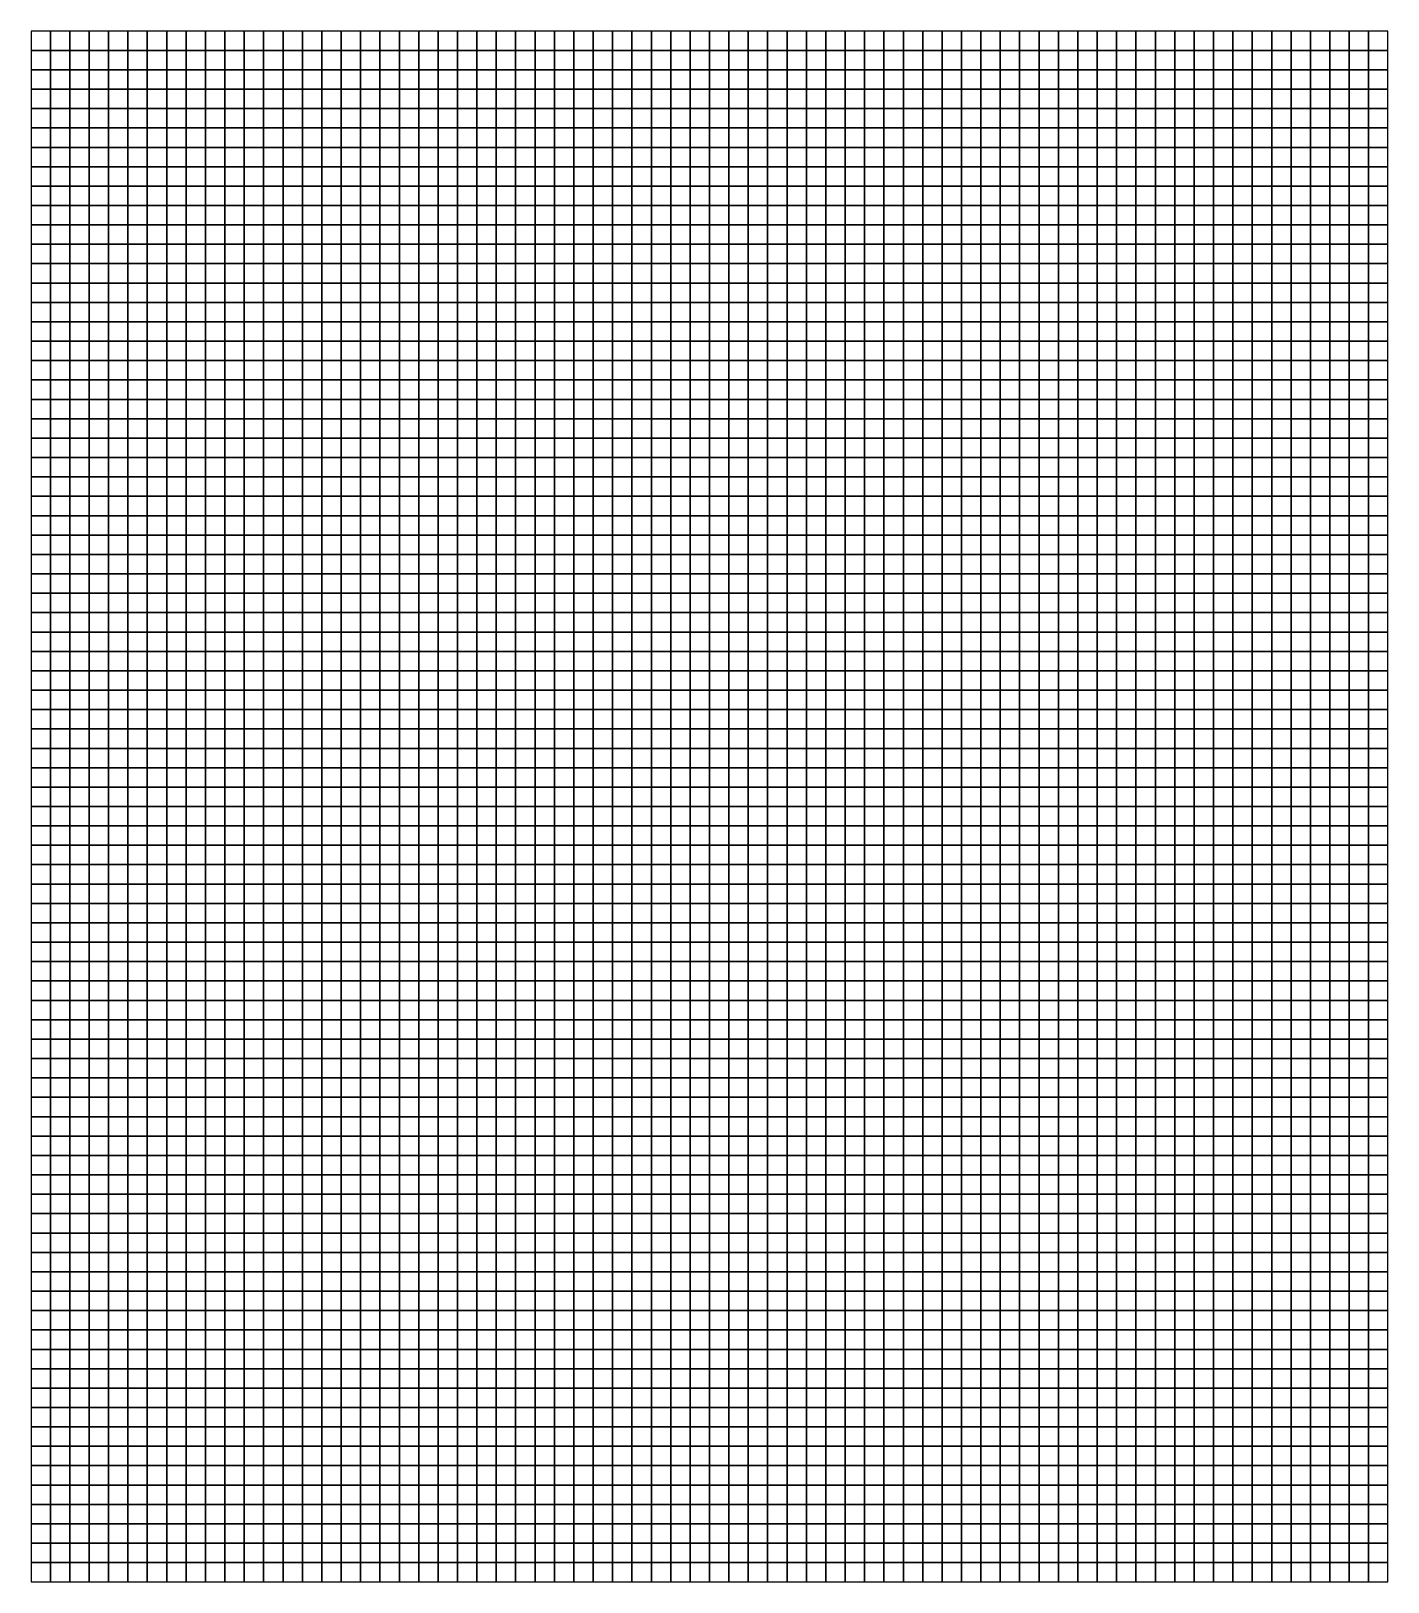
# Model space of a CAD drawing. Header units: metres. Extents: x 0 to 700, y 0 to 800.
import ezdxf

# ---------------------------------------------------------------- set-up
doc = ezdxf.new("R2010")
doc.units = ezdxf.units.M

msp = doc.modelspace()

# ---------------------------------------------------------------- linework, layer by layer
at = {"layer": 'C2'}
for points in [[(0, 790, -323.07), (10, 790, -322.09), (10, 800, -317.81), (0, 800, -318.7)], [(10, 790, -322.09), (20, 790, -321.39), (20, 800, -317.08), (10, 800, -317.81)], [(20, 790, -321.39), (30, 790, -320.22), (30, 800, -316.12), (20, 800, -317.08)], [(30, 790, -320.22), (40, 790, -318.38), (40, 800, -314.7), (30, 800, -316.12)], [(40, 790, -318.38), (50, 790, -317.41), (50, 800, -314.04), (40, 800, -314.7)], [(50, 790, -317.41), (60, 790, -318.21), (60, 800, -314.97), (50, 800, -314.04)], [(60, 790, -318.21), (70, 790, -319.99), (70, 800, -316.62), (60, 800, -314.97)], [(70, 790, -319.99), (80, 790, -320.83), (80, 800, -317.73), (70, 800, -316.62)], [(80, 790, -320.83), (90, 790, -321.17), (90, 800, -318.7), (80, 800, -317.73)], [(90, 790, -321.17), (100, 790, -322.28), (100, 800, -320.31), (90, 800, -318.7)], [(100, 790, -322.28), (110, 790, -324.75), (110, 800, -322.98), (100, 800, -320.31)], [(110, 790, -324.75), (120, 790, -327.83), (120, 800, -326.14), (110, 800, -322.98)], [(120, 790, -327.83), (130, 790, -329.39), (130, 800, -328.05), (120, 800, -326.14)], [(130, 790, -329.39), (140, 790, -329.65), (140, 800, -329.06), (130, 800, -328.05)], [(140, 790, -329.65), (150, 790, -330.31), (150, 800, -330.25), (140, 800, -329.06)], [(150, 790, -330.31), (160, 790, -331.48), (160, 800, -331.71), (150, 800, -330.25)], [(160, 790, -331.48), (170, 790, -332.62), (170, 800, -333.09), (160, 800, -331.71)], [(170, 790, -332.62), (180, 790, -332.88), (180, 800, -333.61), (170, 800, -333.09)], [(180, 790, -332.88), (190, 790, -332.36), (190, 800, -333.48), (180, 800, -333.61)], [(190, 790, -332.36), (200, 790, -332.32), (200, 800, -333.63), (190, 800, -333.48)], [(200, 790, -332.32), (210, 790, -333.01), (210, 800, -334.46), (200, 800, -333.63)], [(210, 790, -333.01), (220, 790, -333.74), (220, 800, -335.28), (210, 800, -334.46)], [(220, 790, -333.74), (230, 790, -334.31), (230, 800, -335.93), (220, 800, -335.28)], [(230, 790, -334.31), (240, 790, -334.51), (240, 800, -336.16), (230, 800, -335.93)], [(240, 790, -334.51), (250, 790, -334.75), (250, 800, -336.42), (240, 800, -336.16)], [(250, 790, -334.75), (260, 790, -334.95), (260, 800, -336.64), (250, 800, -336.42)], [(260, 790, -334.95), (270, 790, -335.06), (270, 800, -336.67), (260, 800, -336.64)], [(270, 790, -335.06), (280, 790, -334.87), (280, 800, -336.39), (270, 800, -336.67)], [(280, 790, -334.87), (290, 790, -334.58), (290, 800, -336.05), (280, 800, -336.39)], [(290, 790, -334.58), (300, 790, -334.03), (300, 800, -335.48), (290, 800, -336.05)], [(300, 790, -334.03), (310, 790, -333.4), (310, 800, -334.85), (300, 800, -335.48)], [(310, 790, -333.4), (320, 790, -332.76), (320, 800, -334.3), (310, 800, -334.85)], [(320, 790, -332.76), (330, 790, -332.41), (330, 800, -334.08), (320, 800, -334.3)], [(330, 790, -332.41), (340, 790, -332), (340, 800, -333.9), (330, 800, -334.08)], [(340, 790, -332), (350, 790, -331.45), (350, 800, -333.58), (340, 800, -333.9)], [(350, 790, -331.45), (360, 790, -330.76), (360, 800, -333.17), (350, 800, -333.58)], [(360, 790, -330.76), (370, 790, -329.85), (370, 800, -332.64), (360, 800, -333.17)], [(370, 790, -329.85), (380, 790, -329.48), (380, 800, -332.41), (370, 800, -332.64)], [(380, 790, -329.48), (390, 790, -329.3), (390, 800, -332.31), (380, 800, -332.41)], [(390, 790, -329.3), (400, 790, -328.68), (400, 800, -331.77), (390, 800, -332.31)], [(400, 790, -328.68), (410, 790, -327.88), (410, 800, -331.11), (400, 800, -331.77)], [(410, 790, -327.88), (420, 790, -326.31), (420, 800, -329.89), (410, 800, -331.11)], [(420, 790, -326.31), (430, 790, -325.95), (430, 800, -329.63), (420, 800, -329.89)], [(430, 790, -325.95), (440, 790, -326.73), (440, 800, -330.22), (430, 800, -329.63)], [(440, 790, -326.73), (450, 790, -327.62), (450, 800, -331.1), (440, 800, -330.22)], [(450, 790, -327.62), (460, 790, -328.19), (460, 800, -331.76), (450, 800, -331.1)], [(460, 790, -328.19), (470, 790, -328.55), (470, 800, -332.22), (460, 800, -331.76)], [(470, 790, -328.55), (480, 790, -329.11), (480, 800, -332.62), (470, 800, -332.22)], [(480, 790, -329.11), (490, 790, -330.81), (490, 800, -333.79), (480, 800, -332.62)], [(490, 790, -330.81), (500, 790, -331.58), (500, 800, -334.22), (490, 800, -333.79)], [(500, 790, -331.58), (510, 790, -331.26), (510, 800, -333.76), (500, 800, -334.22)], [(510, 790, -331.26), (520, 790, -330.32), (520, 800, -332.9), (510, 800, -333.76)], [(520, 790, -330.32), (530, 790, -330.41), (530, 800, -332.89), (520, 800, -332.9)], [(530, 790, -330.41), (540, 790, -331.52), (540, 800, -333.83), (530, 800, -332.89)], [(540, 790, -331.52), (550, 790, -332.95), (550, 800, -335.23), (540, 800, -333.83)], [(550, 790, -332.95), (560, 790, -334.1), (560, 800, -336.55), (550, 800, -335.23)], [(560, 790, -334.1), (570, 790, -335.11), (570, 800, -337.82), (560, 800, -336.55)], [(570, 790, -335.11), (580, 790, -337.31), (580, 800, -340.12), (570, 800, -337.82)], [(580, 790, -337.31), (590, 790, -340.22), (590, 800, -342.81), (580, 800, -340.12)], [(590, 790, -340.22), (600, 790, -341.76), (600, 800, -344.42), (590, 800, -342.81)], [(600, 790, -341.76), (610, 790, -341.01), (610, 800, -344.13), (600, 800, -344.42)], [(610, 790, -341.01), (620, 790, -337.91), (620, 800, -341.99), (610, 800, -344.13)], [(620, 790, -337.91), (630, 790, -336.11), (630, 800, -340.47), (620, 800, -341.99)], [(630, 790, -336.11), (640, 790, -334.45), (640, 800, -338.79), (630, 800, -340.47)], [(640, 790, -334.45), (650, 790, -331.86), (650, 800, -336.23), (640, 800, -338.79)], [(650, 790, -331.86), (660, 790, -328.42), (660, 800, -333.16), (650, 800, -336.23)], [(660, 790, -328.42), (670, 790, -324.44), (670, 800, -329.73), (660, 800, -333.16)], [(670, 790, -324.44), (680, 790, -322.09), (680, 800, -327.61), (670, 800, -329.73)], [(680, 790, -322.09), (690, 790, -321.84), (690, 800, -327.08), (680, 800, -327.61)], [(690, 790, -321.84), (700, 790, -320.34), (700, 800, -325.89), (690, 800, -327.08)], [(0, 780, -326.43), (10, 780, -325.49), (10, 790, -322.09), (0, 790, -323.07)], [(10, 780, -325.49), (20, 780, -324.78), (20, 790, -321.39), (10, 790, -322.09)], [(20, 780, -324.78), (30, 780, -323.49), (30, 790, -320.22), (20, 790, -321.39)], [(30, 780, -323.49), (40, 780, -321.44), (40, 790, -318.38), (30, 790, -320.22)], [(40, 780, -321.44), (50, 780, -320.14), (50, 790, -317.41), (40, 790, -318.38)], [(50, 780, -320.14), (60, 780, -320.52), (60, 790, -318.21), (50, 790, -317.41)], [(60, 780, -320.52), (70, 780, -321.88), (70, 790, -319.99), (60, 790, -318.21)], [(70, 780, -321.88), (80, 780, -322.34), (80, 790, -320.83), (70, 790, -319.99)], [(80, 780, -322.34), (90, 780, -322.22), (90, 790, -321.17), (80, 790, -320.83)], [(90, 780, -322.22), (100, 780, -322.88), (100, 790, -322.28), (90, 790, -321.17)], [(100, 780, -322.88), (110, 780, -324.94), (110, 790, -324.75), (100, 790, -322.28)], [(110, 780, -324.94), (120, 780, -328.07), (120, 790, -327.83), (110, 790, -324.75)], [(120, 780, -328.07), (130, 780, -329.34), (130, 790, -329.39), (120, 790, -327.83)], [(130, 780, -329.34), (140, 780, -329.29), (140, 790, -329.65), (130, 790, -329.39)], [(140, 780, -329.29), (150, 780, -329.58), (150, 790, -330.31), (140, 790, -329.65)], [(150, 780, -329.58), (160, 780, -330.46), (160, 790, -331.48), (150, 790, -330.31)], [(160, 780, -330.46), (170, 780, -331.45), (170, 790, -332.62), (160, 790, -331.48)], [(170, 780, -331.45), (180, 780, -331.56), (180, 790, -332.88), (170, 790, -332.62)], [(180, 780, -331.56), (190, 780, -330.56), (190, 790, -332.36), (180, 790, -332.88)], [(190, 780, -330.56), (200, 780, -330.47), (200, 790, -332.32), (190, 790, -332.36)], [(200, 780, -330.47), (210, 780, -331.03), (210, 790, -333.01), (200, 790, -332.32)], [(210, 780, -331.03), (220, 780, -331.72), (220, 790, -333.74), (210, 790, -333.01)], [(220, 780, -331.72), (230, 780, -332.22), (230, 790, -334.31), (220, 790, -333.74)], [(230, 780, -332.22), (240, 780, -332.31), (240, 790, -334.51), (230, 790, -334.31)], [(240, 780, -332.31), (250, 780, -332.53), (250, 790, -334.75), (240, 790, -334.51)], [(250, 780, -332.53), (260, 780, -332.73), (260, 790, -334.95), (250, 790, -334.75)], [(260, 780, -332.73), (270, 780, -332.97), (270, 790, -335.06), (260, 790, -334.95)], [(270, 780, -332.97), (280, 780, -332.87), (280, 790, -334.87), (270, 790, -335.06)], [(280, 780, -332.87), (290, 780, -332.62), (290, 790, -334.58), (280, 790, -334.87)], [(290, 780, -332.62), (300, 780, -332.17), (300, 790, -334.03), (290, 790, -334.58)], [(300, 780, -332.17), (310, 780, -331.63), (310, 790, -333.4), (300, 790, -334.03)], [(310, 780, -331.63), (320, 780, -330.97), (320, 790, -332.76), (310, 790, -333.4)], [(320, 780, -330.97), (330, 780, -330.61), (330, 790, -332.41), (320, 790, -332.76)], [(330, 780, -330.61), (340, 780, -330.03), (340, 790, -332), (330, 790, -332.41)], [(340, 780, -330.03), (350, 780, -329.4), (350, 790, -331.45), (340, 790, -332)], [(350, 780, -329.4), (360, 780, -328.64), (360, 790, -330.76), (350, 790, -331.45)], [(360, 780, -328.64), (370, 780, -327.36), (370, 790, -329.85), (360, 790, -330.76)], [(370, 780, -327.36), (380, 780, -327.02), (380, 790, -329.48), (370, 790, -329.85)], [(380, 780, -327.02), (390, 780, -326.97), (390, 790, -329.3), (380, 790, -329.48)], [(390, 780, -326.97), (400, 780, -326.45), (400, 790, -328.68), (390, 790, -329.3)], [(400, 780, -326.45), (410, 780, -325.71), (410, 790, -327.88), (400, 790, -328.68)], [(410, 780, -325.71), (420, 780, -323.69), (420, 790, -326.31), (410, 790, -327.88)], [(420, 780, -323.69), (430, 780, -323.27), (430, 790, -325.95), (420, 790, -326.31)], [(430, 780, -323.27), (440, 780, -324.29), (440, 790, -326.73), (430, 790, -325.95)], [(440, 780, -324.29), (450, 780, -324.95), (450, 790, -327.62), (440, 790, -326.73)], [(450, 780, -324.95), (460, 780, -325.27), (460, 790, -328.19), (450, 790, -327.62)], [(460, 780, -325.27), (470, 780, -325.44), (470, 790, -328.55), (460, 790, -328.19)], [(470, 780, -325.44), (480, 780, -325.98), (480, 790, -329.11), (470, 790, -328.55)], [(480, 780, -325.98), (490, 780, -328.22), (490, 790, -330.81), (480, 790, -329.11)], [(490, 780, -328.22), (500, 780, -329.13), (500, 790, -331.58), (490, 790, -330.81)], [(500, 780, -329.13), (510, 780, -328.96), (510, 790, -331.26), (500, 790, -331.58)], [(510, 780, -328.96), (520, 780, -328.15), (520, 790, -330.32), (510, 790, -331.26)], [(520, 780, -328.15), (530, 780, -328.39), (530, 790, -330.41), (520, 790, -330.32)], [(530, 780, -328.39), (540, 780, -329.58), (540, 790, -331.52), (530, 790, -330.41)], [(540, 780, -329.58), (550, 780, -330.94), (550, 790, -332.95), (540, 790, -331.52)], [(550, 780, -330.94), (560, 780, -331.93), (560, 790, -334.1), (550, 790, -332.95)], [(560, 780, -331.93), (570, 780, -332.8), (570, 790, -335.11), (560, 790, -334.1)], [(570, 780, -332.8), (580, 780, -334.94), (580, 790, -337.31), (570, 790, -335.11)], [(580, 780, -334.94), (590, 780, -337.9), (590, 790, -340.22), (580, 790, -337.31)], [(590, 780, -337.9), (600, 780, -339.5), (600, 790, -341.76), (590, 790, -340.22)], [(600, 780, -339.5), (610, 780, -338.81), (610, 790, -341.01), (600, 790, -341.76)], [(610, 780, -338.81), (620, 780, -335.79), (620, 790, -337.91), (610, 790, -341.01)], [(620, 780, -335.79), (630, 780, -334.24), (630, 790, -336.11), (620, 790, -337.91)], [(630, 780, -334.24), (640, 780, -332.87), (640, 790, -334.45), (630, 790, -336.11)], [(640, 780, -332.87), (650, 780, -330.22), (650, 790, -331.86), (640, 790, -334.45)], [(650, 780, -330.22), (660, 780, -326.36), (660, 790, -328.42), (650, 790, -331.86)], [(660, 780, -326.36), (670, 780, -321.63), (670, 790, -324.44), (660, 790, -328.42)], [(670, 780, -321.63), (680, 780, -318.55), (680, 790, -322.09), (670, 790, -324.44)], [(680, 780, -318.55), (690, 780, -317.55), (690, 790, -321.84), (680, 790, -322.09)], [(690, 780, -317.55), (700, 780, -315.21), (700, 790, -320.34), (690, 790, -321.84)], [(0, 770, -330.82), (10, 770, -329.79), (10, 780, -325.49), (0, 780, -326.43)], [(10, 770, -329.79), (20, 770, -329.12), (20, 780, -324.78), (10, 780, -325.49)], [(20, 770, -329.12), (30, 770, -327.64), (30, 780, -323.49), (20, 780, -324.78)], [(30, 770, -327.64), (40, 770, -325.18), (40, 780, -321.44), (30, 780, -323.49)], [(40, 770, -325.18), (50, 770, -323.54), (50, 780, -320.14), (40, 780, -321.44)], [(50, 770, -323.54), (60, 770, -323.72), (60, 780, -320.52), (50, 780, -320.14)], [(60, 770, -323.72), (70, 770, -325.09), (70, 780, -321.88), (60, 780, -320.52)], [(70, 770, -325.09), (80, 770, -325.22), (80, 780, -322.34), (70, 780, -321.88)], [(80, 770, -325.22), (90, 770, -324.48), (90, 780, -322.22), (80, 780, -322.34)], [(90, 770, -324.48), (100, 770, -324.69), (100, 780, -322.88), (90, 780, -322.22)], [(100, 770, -324.69), (110, 770, -326.51), (110, 780, -324.94), (100, 780, -322.88)], [(110, 770, -326.51), (120, 770, -329.59), (120, 780, -328.07), (110, 780, -324.94)], [(120, 770, -329.59), (130, 770, -330.57), (130, 780, -329.34), (120, 780, -328.07)], [(130, 770, -330.57), (140, 770, -329.88), (140, 780, -329.29), (130, 780, -329.34)], [(140, 770, -329.88), (150, 770, -329.68), (150, 780, -329.58), (140, 780, -329.29)], [(150, 770, -329.68), (160, 770, -330.16), (160, 780, -330.46), (150, 780, -329.58)], [(160, 770, -330.16), (170, 770, -330.84), (170, 780, -331.45), (160, 780, -330.46)], [(170, 770, -330.84), (180, 770, -330.63), (180, 780, -331.56), (170, 780, -331.45)], [(180, 770, -330.63), (190, 770, -329.15), (190, 780, -330.56), (180, 780, -331.56)], [(190, 770, -329.15), (200, 770, -328.77), (200, 780, -330.47), (190, 780, -330.56)], [(200, 770, -328.77), (210, 770, -329.08), (210, 780, -331.03), (200, 780, -330.47)], [(210, 770, -329.08), (220, 770, -329.69), (220, 780, -331.72), (210, 780, -331.03)], [(220, 770, -329.69), (230, 770, -330.08), (230, 780, -332.22), (220, 780, -331.72)], [(230, 770, -330.08), (240, 770, -330.06), (240, 780, -332.31), (230, 780, -332.22)], [(240, 770, -330.06), (250, 770, -330.25), (250, 780, -332.53), (240, 780, -332.31)], [(250, 770, -330.25), (260, 770, -330.43), (260, 780, -332.73), (250, 780, -332.53)], [(260, 770, -330.43), (270, 770, -330.78), (270, 780, -332.97), (260, 780, -332.73)], [(270, 770, -330.78), (280, 770, -330.77), (280, 780, -332.87), (270, 780, -332.97)], [(280, 770, -330.77), (290, 770, -330.52), (290, 780, -332.62), (280, 780, -332.87)], [(290, 770, -330.52), (300, 770, -330.16), (300, 780, -332.17), (290, 780, -332.62)], [(300, 770, -330.16), (310, 770, -329.69), (310, 780, -331.63), (300, 780, -332.17)], [(310, 770, -329.69), (320, 770, -329.02), (320, 780, -330.97), (310, 780, -331.63)], [(320, 770, -329.02), (330, 770, -328.61), (330, 780, -330.61), (320, 780, -330.97)], [(330, 770, -328.61), (340, 770, -327.87), (340, 780, -330.03), (330, 780, -330.61)], [(340, 770, -327.87), (350, 770, -327.08), (350, 780, -329.4), (340, 780, -330.03)], [(350, 770, -327.08), (360, 770, -326.12), (360, 780, -328.64), (350, 780, -329.4)], [(360, 770, -326.12), (370, 770, -324.51), (370, 780, -327.36), (360, 780, -328.64)], [(370, 770, -324.51), (380, 770, -324.05), (380, 780, -327.02), (370, 780, -327.36)], [(380, 770, -324.05), (390, 770, -323.95), (390, 780, -326.97), (380, 780, -327.02)], [(390, 770, -323.95), (400, 770, -323.4), (400, 780, -326.45), (390, 780, -326.97)], [(400, 770, -323.4), (410, 770, -322.57), (410, 780, -325.71), (400, 780, -326.45)], [(410, 770, -322.57), (420, 770, -320.2), (420, 780, -323.69), (410, 780, -325.71)], [(420, 770, -320.2), (430, 770, -319.71), (430, 780, -323.27), (420, 780, -323.69)], [(430, 770, -319.71), (440, 770, -320.86), (440, 780, -324.29), (430, 780, -323.27)], [(440, 770, -320.86), (450, 770, -321.42), (450, 780, -324.95), (440, 780, -324.29)], [(450, 770, -321.42), (460, 770, -321.59), (460, 780, -325.27), (450, 780, -324.95)], [(460, 770, -321.59), (470, 770, -321.56), (470, 780, -325.44), (460, 780, -325.27)], [(470, 770, -321.56), (480, 770, -322.19), (480, 780, -325.98), (470, 780, -325.44)], [(480, 770, -322.19), (490, 770, -324.9), (490, 780, -328.22), (480, 780, -325.98)], [(490, 770, -324.9), (500, 770, -326.03), (500, 780, -329.13), (490, 780, -328.22)], [(500, 770, -326.03), (510, 770, -325.92), (510, 780, -328.96), (500, 780, -329.13)], [(510, 770, -325.92), (520, 770, -324.96), (520, 780, -328.15), (510, 780, -328.96)], [(520, 770, -324.96), (530, 770, -325.2), (530, 780, -328.39), (520, 780, -328.15)], [(530, 770, -325.2), (540, 770, -326.53), (540, 780, -329.58), (530, 780, -328.39)], [(540, 770, -326.53), (550, 770, -327.84), (550, 780, -330.94), (540, 780, -329.58)], [(550, 770, -327.84), (560, 770, -328.59), (560, 780, -331.93), (550, 780, -330.94)], [(560, 770, -328.59), (570, 770, -329.11), (570, 780, -332.8), (560, 780, -331.93)], [(570, 770, -329.11), (580, 770, -331.16), (580, 780, -334.94), (570, 780, -332.8)], [(580, 770, -331.16), (590, 770, -334.39), (590, 780, -337.9), (580, 780, -334.94)], [(590, 770, -334.39), (600, 770, -335.99), (600, 780, -339.5), (590, 780, -337.9)], [(600, 770, -335.99), (610, 770, -334.97), (610, 780, -338.81), (600, 780, -339.5)], [(610, 770, -334.97), (620, 770, -331.09), (620, 780, -335.79), (610, 780, -338.81)], [(620, 770, -331.09), (630, 770, -329.4), (630, 780, -334.24), (620, 780, -335.79)], [(630, 770, -329.4), (640, 770, -328.26), (640, 780, -332.87), (630, 780, -334.24)], [(640, 770, -328.26), (650, 770, -325.78), (650, 780, -330.22), (640, 780, -332.87)], [(650, 770, -325.78), (660, 770, -321.66), (660, 780, -326.36), (650, 780, -330.22)], [(660, 770, -321.66), (670, 770, -316.43), (670, 780, -321.63), (660, 780, -326.36)], [(670, 770, -316.43), (680, 770, -313.11), (680, 780, -318.55), (670, 780, -321.63)], [(680, 770, -313.11), (690, 770, -312.39), (690, 780, -317.55), (680, 780, -318.55)], [(690, 770, -312.39), (700, 770, -309.73), (700, 780, -315.21), (690, 780, -317.55)], [(0, 760, -334.93), (10, 760, -333.85), (10, 770, -329.79), (0, 770, -330.82)], [(10, 760, -333.85), (20, 760, -333.24), (20, 770, -329.12), (10, 770, -329.79)], [(20, 760, -333.24), (30, 760, -331.61), (30, 770, -327.64), (20, 770, -329.12)], [(30, 760, -331.61), (40, 760, -328.76), (40, 770, -325.18), (30, 770, -327.64)], [(40, 760, -328.76), (50, 760, -326.82), (50, 770, -323.54), (40, 770, -325.18)], [(50, 760, -326.82), (60, 760, -326.87), (60, 770, -323.72), (50, 770, -323.54)], [(60, 760, -326.87), (70, 760, -328.24), (70, 770, -325.09), (60, 770, -323.72)], [(70, 760, -328.24), (80, 760, -328.1), (80, 770, -325.22), (70, 770, -325.09)], [(80, 760, -328.1), (90, 760, -326.88), (90, 770, -324.48), (80, 770, -325.22)], [(90, 760, -326.88), (100, 760, -326.76), (100, 770, -324.69), (90, 770, -324.48)], [(100, 760, -326.76), (110, 760, -328.46), (110, 770, -326.51), (100, 770, -324.69)], [(110, 760, -328.46), (120, 760, -331.5), (120, 770, -329.59), (110, 770, -326.51)], [(120, 760, -331.5), (130, 760, -332.25), (130, 770, -330.57), (120, 770, -329.59)], [(130, 760, -332.25), (140, 760, -331.07), (140, 770, -329.88), (130, 770, -330.57)], [(140, 760, -331.07), (150, 760, -330.4), (150, 770, -329.68), (140, 770, -329.88)], [(150, 760, -330.4), (160, 760, -330.39), (160, 770, -330.16), (150, 770, -329.68)], [(160, 760, -330.39), (170, 760, -330.57), (170, 770, -330.84), (160, 770, -330.16)], [(170, 760, -330.57), (180, 760, -329.92), (180, 770, -330.63), (170, 770, -330.84)], [(180, 760, -329.92), (190, 760, -327.98), (190, 770, -329.15), (180, 770, -330.63)], [(190, 760, -327.98), (200, 760, -327.24), (200, 770, -328.77), (190, 770, -329.15)], [(200, 760, -327.24), (210, 760, -327.18), (210, 770, -329.08), (200, 770, -328.77)], [(210, 760, -327.18), (220, 760, -327.56), (220, 770, -329.69), (210, 770, -329.08)], [(220, 760, -327.56), (230, 760, -327.8), (230, 770, -330.08), (220, 770, -329.69)], [(230, 760, -327.8), (240, 760, -327.72), (240, 770, -330.06), (230, 770, -330.08)], [(240, 760, -327.72), (250, 760, -327.87), (250, 770, -330.25), (240, 770, -330.06)], [(250, 760, -327.87), (260, 760, -328.03), (260, 770, -330.43), (250, 770, -330.25)], [(260, 760, -328.03), (270, 760, -328.42), (270, 770, -330.78), (260, 770, -330.43)], [(270, 760, -328.42), (280, 760, -328.5), (280, 770, -330.77), (270, 770, -330.78)], [(280, 760, -328.5), (290, 760, -328.3), (290, 770, -330.52), (280, 770, -330.77)], [(290, 760, -328.3), (300, 760, -328.01), (300, 770, -330.16), (290, 770, -330.52)], [(300, 760, -328.01), (310, 760, -327.59), (310, 770, -329.69), (300, 770, -330.16)], [(310, 760, -327.59), (320, 760, -326.88), (320, 770, -329.02), (310, 770, -329.69)], [(320, 760, -326.88), (330, 760, -326.38), (330, 770, -328.61), (320, 770, -329.02)], [(330, 760, -326.38), (340, 760, -325.46), (340, 770, -327.87), (330, 770, -328.61)], [(340, 760, -325.46), (350, 760, -324.46), (350, 770, -327.08), (340, 770, -327.87)], [(350, 760, -324.46), (360, 760, -323.25), (360, 770, -326.12), (350, 770, -327.08)], [(360, 760, -323.25), (370, 760, -321.33), (370, 770, -324.51), (360, 770, -326.12)], [(370, 760, -321.33), (380, 760, -320.66), (380, 770, -324.05), (370, 770, -324.51)], [(380, 760, -320.66), (390, 760, -320.34), (390, 770, -323.95), (380, 770, -324.05)], [(390, 760, -320.34), (400, 760, -319.63), (400, 770, -323.4), (390, 770, -323.95)], [(400, 760, -319.63), (410, 760, -318.67), (410, 770, -322.57), (400, 770, -323.4)], [(410, 760, -318.67), (420, 760, -316.09), (420, 770, -320.2), (410, 770, -322.57)], [(420, 760, -316.09), (430, 760, -315.53), (430, 770, -319.71), (420, 770, -320.2)], [(430, 760, -315.53), (440, 760, -316.73), (440, 770, -320.86), (430, 770, -319.71)], [(440, 760, -316.73), (450, 760, -317.24), (450, 770, -321.42), (440, 770, -320.86)], [(450, 760, -317.24), (460, 760, -317.4), (460, 770, -321.59), (450, 770, -321.42)], [(460, 760, -317.4), (470, 760, -317.35), (470, 770, -321.56), (460, 770, -321.59)], [(470, 760, -317.35), (480, 760, -318.14), (480, 770, -322.19), (470, 770, -321.56)], [(480, 760, -318.14), (490, 760, -321.25), (490, 770, -324.9), (480, 770, -322.19)], [(490, 760, -321.25), (500, 760, -322.62), (500, 770, -326.03), (490, 770, -324.9)], [(500, 760, -322.62), (510, 760, -322.57), (510, 770, -325.92), (500, 770, -326.03)], [(510, 760, -322.57), (520, 760, -321.47), (520, 770, -324.96), (510, 770, -325.92)], [(520, 760, -321.47), (530, 760, -321.68), (530, 770, -325.2), (520, 770, -324.96)], [(530, 760, -321.68), (540, 760, -323.12), (540, 770, -326.53), (530, 770, -325.2)], [(540, 760, -323.12), (550, 760, -324.39), (550, 770, -327.84), (540, 770, -326.53)], [(550, 760, -324.39), (560, 760, -324.87), (560, 770, -328.59), (550, 770, -327.84)], [(560, 760, -324.87), (570, 760, -325.02), (570, 770, -329.11), (560, 770, -328.59)], [(570, 760, -325.02), (580, 760, -326.96), (580, 770, -331.16), (570, 770, -329.11)], [(580, 760, -326.96), (590, 760, -330.44), (590, 770, -334.39), (580, 770, -331.16)], [(590, 760, -330.44), (600, 760, -332.08), (600, 770, -335.99), (590, 770, -334.39)], [(600, 760, -332.08), (610, 760, -330.6), (610, 770, -334.97), (600, 770, -335.99)], [(610, 760, -330.6), (620, 760, -325.89), (620, 770, -331.09), (610, 770, -334.97)], [(620, 760, -325.89), (630, 760, -323.83), (630, 770, -329.4), (620, 770, -331.09)], [(630, 760, -323.83), (640, 760, -322.6), (640, 770, -328.26), (630, 770, -329.4)], [(640, 760, -322.6), (650, 760, -320), (650, 770, -325.78), (640, 770, -328.26)], [(650, 760, -320), (660, 760, -315.66), (660, 770, -321.66), (650, 770, -325.78)], [(660, 760, -315.66), (670, 760, -310.08), (670, 770, -316.43), (660, 770, -321.66)], [(670, 760, -310.08), (680, 760, -306.77), (680, 770, -313.11), (670, 770, -316.43)], [(680, 760, -306.77), (690, 760, -306.42), (690, 770, -312.39), (680, 770, -313.11)], [(690, 760, -306.42), (700, 760, -303.8), (700, 770, -309.73), (690, 770, -312.39)], [(0, 750, -335.58), (10, 750, -334.79), (10, 760, -333.85), (0, 760, -334.93)], [(10, 750, -334.79), (20, 750, -334.62), (20, 760, -333.24), (10, 760, -333.85)], [(20, 750, -334.62), (30, 750, -333.22), (30, 760, -331.61), (20, 760, -333.24)], [(30, 750, -333.22), (40, 750, -330.43), (40, 760, -328.76), (30, 760, -331.61)], [(40, 750, -330.43), (50, 750, -328.4), (50, 760, -326.82), (40, 760, -328.76)], [(50, 750, -328.4), (60, 750, -328.28), (60, 760, -326.87), (50, 760, -326.82)], [(60, 750, -328.28), (70, 750, -329.54), (70, 760, -328.24), (60, 760, -326.87)], [(70, 750, -329.54), (80, 750, -329.06), (80, 760, -328.1), (70, 760, -328.24)], [(80, 750, -329.06), (90, 750, -327.49), (90, 760, -326.88), (80, 760, -328.1)], [(90, 750, -327.49), (100, 750, -327.25), (100, 760, -326.76), (90, 760, -326.88)], [(100, 750, -327.25), (110, 750, -328.95), (110, 760, -328.46), (100, 760, -326.76)], [(110, 750, -328.95), (120, 750, -332.05), (120, 760, -331.5), (110, 760, -328.46)], [(120, 750, -332.05), (130, 750, -332.77), (130, 760, -332.25), (120, 760, -331.5)], [(130, 750, -332.77), (140, 750, -331.45), (140, 760, -331.07), (130, 760, -332.25)], [(140, 750, -331.45), (150, 750, -330.68), (150, 760, -330.4), (140, 760, -331.07)], [(150, 750, -330.68), (160, 750, -330.33), (160, 760, -330.39), (150, 760, -330.4)], [(160, 750, -330.33), (170, 750, -330.09), (170, 760, -330.57), (160, 760, -330.39)], [(170, 750, -330.09), (180, 750, -329.07), (180, 760, -329.92), (170, 760, -330.57)], [(180, 750, -329.07), (190, 750, -326.72), (190, 760, -327.98), (180, 760, -329.92)], [(190, 750, -326.72), (200, 750, -325.71), (200, 760, -327.24), (190, 760, -327.98)], [(200, 750, -325.71), (210, 750, -325.35), (210, 760, -327.18), (200, 760, -327.24)], [(210, 750, -325.35), (220, 750, -325.43), (220, 760, -327.56), (210, 760, -327.18)], [(220, 750, -325.43), (230, 750, -325.49), (230, 760, -327.8), (220, 760, -327.56)], [(230, 750, -325.49), (240, 750, -325.35), (240, 760, -327.72), (230, 760, -327.8)], [(240, 750, -325.35), (250, 750, -325.46), (250, 760, -327.87), (240, 760, -327.72)], [(250, 750, -325.46), (260, 750, -325.62), (260, 760, -328.03), (250, 760, -327.87)], [(260, 750, -325.62), (270, 750, -326.02), (270, 760, -328.42), (260, 760, -328.03)], [(270, 750, -326.02), (280, 750, -326.17), (280, 760, -328.5), (270, 760, -328.42)], [(280, 750, -326.17), (290, 750, -326.07), (290, 760, -328.3), (280, 760, -328.5)], [(290, 750, -326.07), (300, 750, -325.9), (300, 760, -328.01), (290, 760, -328.3)], [(300, 750, -325.9), (310, 750, -325.59), (310, 760, -327.59), (300, 760, -328.01)], [(310, 750, -325.59), (320, 750, -325.01), (320, 760, -326.88), (310, 760, -327.59)], [(320, 750, -325.01), (330, 750, -324.53), (330, 760, -326.38), (320, 760, -326.88)], [(330, 750, -324.53), (340, 750, -323.56), (340, 760, -325.46), (330, 760, -326.38)], [(340, 750, -323.56), (350, 750, -322.53), (350, 760, -324.46), (340, 760, -325.46)], [(350, 750, -322.53), (360, 750, -321.33), (360, 760, -323.25), (350, 760, -324.46)], [(360, 750, -321.33), (370, 750, -319.36), (370, 760, -321.33), (360, 760, -323.25)], [(370, 750, -319.36), (380, 750, -318.61), (380, 760, -320.66), (370, 760, -321.33)], [(380, 750, -318.61), (390, 750, -318.1), (390, 760, -320.34), (380, 760, -320.66)], [(390, 750, -318.1), (400, 750, -317.32), (400, 760, -319.63), (390, 760, -320.34)], [(400, 750, -317.32), (410, 750, -316.43), (410, 760, -318.67), (400, 760, -319.63)], [(410, 750, -316.43), (420, 750, -314.2), (420, 760, -316.09), (410, 760, -318.67)], [(420, 750, -314.2), (430, 750, -313.68), (430, 760, -315.53), (420, 760, -316.09)], [(430, 750, -313.68), (440, 750, -314.81), (440, 760, -316.73), (430, 760, -315.53)], [(440, 750, -314.81), (450, 750, -315.18), (450, 760, -317.24), (440, 760, -316.73)], [(450, 750, -315.18), (460, 750, -315.36), (460, 760, -317.4), (450, 760, -317.24)], [(460, 750, -315.36), (470, 750, -315.47), (470, 760, -317.35), (460, 760, -317.4)], [(470, 750, -315.47), (480, 750, -316.32), (480, 760, -318.14), (470, 760, -317.35)], [(480, 750, -316.32), (490, 750, -319.14), (490, 760, -321.25), (480, 760, -318.14)], [(490, 750, -319.14), (500, 750, -320.45), (500, 760, -322.62), (490, 760, -321.25)], [(500, 750, -320.45), (510, 750, -320.41), (510, 760, -322.57), (500, 760, -322.62)], [(510, 750, -320.41), (520, 750, -319.37), (520, 760, -321.47), (510, 760, -322.57)], [(520, 750, -319.37), (530, 750, -319.5), (530, 760, -321.68), (520, 760, -321.47)], [(530, 750, -319.5), (540, 750, -320.74), (540, 760, -323.12), (530, 760, -321.68)], [(540, 750, -320.74), (550, 750, -321.86), (550, 760, -324.39), (540, 760, -323.12)], [(550, 750, -321.86), (560, 750, -322.21), (560, 760, -324.87), (550, 760, -324.39)], [(560, 750, -322.21), (570, 750, -322.37), (570, 760, -325.02), (560, 760, -324.87)], [(570, 750, -322.37), (580, 750, -324.27), (580, 760, -326.96), (570, 760, -325.02)], [(580, 750, -324.27), (590, 750, -327.73), (590, 760, -330.44), (580, 760, -326.96)], [(590, 750, -327.73), (600, 750, -329.43), (600, 760, -332.08), (590, 760, -330.44)], [(600, 750, -329.43), (610, 750, -328.01), (610, 760, -330.6), (600, 760, -332.08)], [(610, 750, -328.01), (620, 750, -323.65), (620, 760, -325.89), (610, 760, -330.6)], [(620, 750, -323.65), (630, 750, -321.53), (630, 760, -323.83), (620, 760, -325.89)], [(630, 750, -321.53), (640, 750, -320.1), (640, 760, -322.6), (630, 760, -323.83)], [(640, 750, -320.1), (650, 750, -317.44), (650, 760, -320), (640, 760, -322.6)], [(650, 750, -317.44), (660, 750, -313.17), (660, 760, -315.66), (650, 760, -320)], [(660, 750, -313.17), (670, 750, -308.06), (670, 760, -310.08), (660, 760, -315.66)], [(670, 750, -308.06), (680, 750, -305.18), (680, 760, -306.77), (670, 760, -310.08)], [(680, 750, -305.18), (690, 750, -304.97), (690, 760, -306.42), (680, 760, -306.77)], [(690, 750, -304.97), (700, 750, -302.9), (700, 760, -303.8), (690, 760, -306.42)], [(0, 740, -334.56), (10, 740, -334.02), (10, 750, -334.79), (0, 750, -335.58)], [(10, 740, -334.02), (20, 740, -334.23), (20, 750, -334.62), (10, 750, -334.79)], [(20, 740, -334.23), (30, 740, -333.05), (30, 750, -333.22), (20, 750, -334.62)], [(30, 740, -333.05), (40, 740, -330.55), (40, 750, -330.43), (30, 750, -333.22)], [(40, 740, -330.55), (50, 740, -328.61), (50, 750, -328.4), (40, 750, -330.43)], [(50, 740, -328.61), (60, 740, -328.32), (60, 750, -328.28), (50, 750, -328.4)], [(60, 740, -328.32), (70, 740, -329.32), (70, 750, -329.54), (60, 750, -328.28)], [(70, 740, -329.32), (80, 740, -328.64), (80, 750, -329.06), (70, 750, -329.54)], [(80, 740, -328.64), (90, 740, -326.9), (90, 750, -327.49), (80, 750, -329.06)], [(90, 740, -326.9), (100, 740, -326.66), (100, 750, -327.25), (90, 750, -327.49)], [(100, 740, -326.66), (110, 740, -328.2), (110, 750, -328.95), (100, 750, -327.25)], [(110, 740, -328.2), (120, 740, -331.34), (120, 750, -332.05), (110, 750, -328.95)], [(120, 740, -331.34), (130, 740, -332), (130, 750, -332.77), (120, 750, -332.05)], [(130, 740, -332), (140, 740, -330.72), (140, 750, -331.45), (130, 750, -332.77)], [(140, 740, -330.72), (150, 740, -329.96), (150, 750, -330.68), (140, 750, -331.45)], [(150, 740, -329.96), (160, 740, -329.36), (160, 750, -330.33), (150, 750, -330.68)], [(160, 740, -329.36), (170, 740, -328.88), (170, 750, -330.09), (160, 750, -330.33)], [(170, 740, -328.88), (180, 740, -327.64), (180, 750, -329.07), (170, 750, -330.09)], [(180, 740, -327.64), (190, 740, -324.9), (190, 750, -326.72), (180, 750, -329.07)], [(190, 740, -324.9), (200, 740, -323.72), (200, 750, -325.71), (190, 750, -326.72)], [(200, 740, -323.72), (210, 740, -323.14), (210, 750, -325.35), (200, 750, -325.71)], [(210, 740, -323.14), (220, 740, -322.99), (220, 750, -325.43), (210, 750, -325.35)], [(220, 740, -322.99), (230, 740, -322.94), (230, 750, -325.49), (220, 750, -325.43)], [(230, 740, -322.94), (240, 740, -322.7), (240, 750, -325.35), (230, 750, -325.49)], [(240, 740, -322.7), (250, 740, -322.78), (250, 750, -325.46), (240, 750, -325.35)], [(250, 740, -322.78), (260, 740, -322.95), (260, 750, -325.62), (250, 750, -325.46)], [(260, 740, -322.95), (270, 740, -323.42), (270, 750, -326.02), (260, 750, -325.62)], [(270, 740, -323.42), (280, 740, -323.62), (280, 750, -326.17), (270, 750, -326.02)], [(280, 740, -323.62), (290, 740, -323.67), (290, 750, -326.07), (280, 750, -326.17)], [(290, 740, -323.67), (300, 740, -323.64), (300, 750, -325.9), (290, 750, -326.07)], [(300, 740, -323.64), (310, 740, -323.47), (310, 750, -325.59), (300, 750, -325.9)], [(310, 740, -323.47), (320, 740, -323.17), (320, 750, -325.01), (310, 750, -325.59)], [(320, 740, -323.17), (330, 740, -322.85), (330, 750, -324.53), (320, 750, -325.01)], [(330, 740, -322.85), (340, 740, -322.03), (340, 750, -323.56), (330, 750, -324.53)], [(340, 740, -322.03), (350, 740, -321.19), (350, 750, -322.53), (340, 750, -323.56)], [(350, 740, -321.19), (360, 740, -320.17), (360, 750, -321.33), (350, 750, -322.53)], [(360, 740, -320.17), (370, 740, -318.44), (370, 750, -319.36), (360, 750, -321.33)], [(370, 740, -318.44), (380, 740, -317.85), (380, 750, -318.61), (370, 750, -319.36)], [(380, 740, -317.85), (390, 740, -317.4), (390, 750, -318.1), (380, 750, -318.61)], [(390, 740, -317.4), (400, 740, -316.78), (400, 750, -317.32), (390, 750, -318.1)], [(400, 740, -316.78), (410, 740, -316.02), (410, 750, -316.43), (400, 750, -317.32)], [(410, 740, -316.02), (420, 740, -314), (420, 750, -314.2), (410, 750, -316.43)], [(420, 740, -314), (430, 740, -313.5), (430, 750, -313.68), (420, 750, -314.2)], [(430, 740, -313.5), (440, 740, -314.36), (440, 750, -314.81), (430, 750, -313.68)], [(440, 740, -314.36), (450, 740, -314.48), (450, 750, -315.18), (440, 750, -314.81)], [(450, 740, -314.48), (460, 740, -314.5), (460, 750, -315.36), (450, 750, -315.18)], [(460, 740, -314.5), (470, 740, -314.55), (470, 750, -315.47), (460, 750, -315.36)], [(470, 740, -314.55), (480, 740, -315.24), (480, 750, -316.32), (470, 750, -315.47)], [(480, 740, -315.24), (490, 740, -317.75), (490, 750, -319.14), (480, 750, -316.32)], [(490, 740, -317.75), (500, 740, -318.85), (500, 750, -320.45), (490, 750, -319.14)], [(500, 740, -318.85), (510, 740, -318.77), (510, 750, -320.41), (500, 750, -320.45)], [(510, 740, -318.77), (520, 740, -317.63), (520, 750, -319.37), (510, 750, -320.41)], [(520, 740, -317.63), (530, 740, -317.6), (530, 750, -319.5), (520, 750, -319.37)], [(530, 740, -317.6), (540, 740, -318.57), (540, 750, -320.74), (530, 750, -319.5)], [(540, 740, -318.57), (550, 740, -319.52), (550, 750, -321.86), (540, 750, -320.74)], [(550, 740, -319.52), (560, 740, -319.8), (560, 750, -322.21), (550, 750, -321.86)], [(560, 740, -319.8), (570, 740, -319.9), (570, 750, -322.37), (560, 750, -322.21)], [(570, 740, -319.9), (580, 740, -321.74), (580, 750, -324.27), (570, 750, -322.37)], [(580, 740, -321.74), (590, 740, -325.18), (590, 750, -327.73), (580, 750, -324.27)], [(590, 740, -325.18), (600, 740, -326.88), (600, 750, -329.43), (590, 750, -327.73)], [(600, 740, -326.88), (610, 740, -325.64), (610, 750, -328.01), (600, 750, -329.43)], [(610, 740, -325.64), (620, 740, -321.59), (620, 750, -323.65), (610, 750, -328.01)], [(620, 740, -321.59), (630, 740, -319.83), (630, 750, -321.53), (620, 750, -323.65)], [(630, 740, -319.83), (640, 740, -318.83), (640, 750, -320.1), (630, 750, -321.53)], [(640, 740, -318.83), (650, 740, -316.66), (650, 750, -317.44), (640, 750, -320.1)], [(650, 740, -316.66), (660, 740, -312.86), (660, 750, -313.17), (650, 750, -317.44)], [(660, 740, -312.86), (670, 740, -308.21), (670, 750, -308.06), (660, 750, -313.17)], [(670, 740, -308.21), (680, 740, -305.61), (680, 750, -305.18), (670, 750, -308.06)], [(680, 740, -305.61), (690, 740, -305.53), (690, 750, -304.97), (680, 750, -305.18)], [(690, 740, -305.53), (700, 740, -303.52), (700, 750, -302.9), (690, 750, -304.97)], [(0, 730, -331.77), (10, 730, -331.35), (10, 740, -334.02), (0, 740, -334.56)], [(10, 730, -331.35), (20, 730, -331.5), (20, 740, -334.23), (10, 740, -334.02)], [(20, 730, -331.5), (30, 730, -330.49), (30, 740, -333.05), (20, 740, -334.23)], [(30, 730, -330.49), (40, 730, -328.38), (40, 740, -330.55), (30, 740, -333.05)], [(40, 730, -328.38), (50, 730, -326.67), (50, 740, -328.61), (40, 740, -330.55)], [(50, 730, -326.67), (60, 730, -326.22), (60, 740, -328.32), (50, 740, -328.61)], [(60, 730, -326.22), (70, 730, -327.17), (70, 740, -329.32), (60, 740, -328.32)], [(70, 730, -327.17), (80, 730, -326.5), (80, 740, -328.64), (70, 740, -329.32)], [(80, 730, -326.5), (90, 730, -325.12), (90, 740, -326.9), (80, 740, -328.64)], [(90, 730, -325.12), (100, 730, -325.01), (100, 740, -326.66), (90, 740, -326.9)], [(100, 730, -325.01), (110, 730, -326.29), (110, 740, -328.2), (100, 740, -326.66)], [(110, 730, -326.29), (120, 730, -329.54), (120, 740, -331.34), (110, 740, -328.2)], [(120, 730, -329.54), (130, 730, -330.12), (130, 740, -332), (120, 740, -331.34)], [(130, 730, -330.12), (140, 730, -328.77), (140, 740, -330.72), (130, 740, -332)], [(140, 730, -328.77), (150, 730, -328.12), (150, 740, -329.96), (140, 740, -330.72)], [(150, 730, -328.12), (160, 730, -327.42), (160, 740, -329.36), (150, 740, -329.96)], [(160, 730, -327.42), (170, 730, -326.92), (170, 740, -328.88), (160, 740, -329.36)], [(170, 730, -326.92), (180, 730, -325.68), (180, 740, -327.64), (170, 740, -328.88)], [(180, 730, -325.68), (190, 730, -322.59), (190, 740, -324.9), (180, 740, -327.64)], [(190, 730, -322.59), (200, 730, -321.45), (200, 740, -323.72), (190, 740, -324.9)], [(200, 730, -321.45), (210, 730, -320.78), (210, 740, -323.14), (200, 740, -323.72)], [(210, 730, -320.78), (220, 730, -320.55), (220, 740, -322.99), (210, 740, -323.14)], [(220, 730, -320.55), (230, 730, -320.42), (230, 740, -322.94), (220, 740, -322.99)], [(230, 730, -320.42), (240, 730, -320.01), (240, 740, -322.7), (230, 740, -322.94)], [(240, 730, -320.01), (250, 730, -320.1), (250, 740, -322.78), (240, 740, -322.7)], [(250, 730, -320.1), (260, 730, -320.28), (260, 740, -322.95), (250, 740, -322.78)], [(260, 730, -320.28), (270, 730, -320.82), (270, 740, -323.42), (260, 740, -322.95)], [(270, 730, -320.82), (280, 730, -321.07), (280, 740, -323.62), (270, 740, -323.42)], [(280, 730, -321.07), (290, 730, -321.15), (290, 740, -323.67), (280, 740, -323.62)], [(290, 730, -321.15), (300, 730, -321.24), (300, 740, -323.64), (290, 740, -323.67)], [(300, 730, -321.24), (310, 730, -321.28), (310, 740, -323.47), (300, 740, -323.64)], [(310, 730, -321.28), (320, 730, -321.21), (320, 740, -323.17), (310, 740, -323.47)], [(320, 730, -321.21), (330, 730, -321.11), (330, 740, -322.85), (320, 740, -323.17)], [(330, 730, -321.11), (340, 730, -320.52), (340, 740, -322.03), (330, 740, -322.85)], [(340, 730, -320.52), (350, 730, -319.99), (350, 740, -321.19), (340, 740, -322.03)], [(350, 730, -319.99), (360, 730, -319.3), (360, 740, -320.17), (350, 740, -321.19)], [(360, 730, -319.3), (370, 730, -317.84), (370, 740, -318.44), (360, 740, -320.17)], [(370, 730, -317.84), (380, 730, -317.48), (380, 740, -317.85), (370, 740, -318.44)], [(380, 730, -317.48), (390, 730, -317.26), (390, 740, -317.4), (380, 740, -317.85)], [(390, 730, -317.26), (400, 730, -316.89), (400, 740, -316.78), (390, 740, -317.4)], [(400, 730, -316.89), (410, 730, -316.36), (410, 740, -316.02), (400, 740, -316.78)], [(410, 730, -316.36), (420, 730, -314.45), (420, 740, -314), (410, 740, -316.02)], [(420, 730, -314.45), (430, 730, -314.02), (430, 740, -313.5), (420, 740, -314)], [(430, 730, -314.02), (440, 730, -314.74), (440, 740, -314.36), (430, 740, -313.5)], [(440, 730, -314.74), (450, 730, -314.61), (450, 740, -314.48), (440, 740, -314.36)], [(450, 730, -314.61), (460, 730, -314.44), (460, 740, -314.5), (450, 740, -314.48)], [(460, 730, -314.44), (470, 730, -314.31), (470, 740, -314.55), (460, 740, -314.5)], [(470, 730, -314.31), (480, 730, -314.75), (480, 740, -315.24), (470, 740, -314.55)], [(480, 730, -314.75), (490, 730, -316.98), (490, 740, -317.75), (480, 740, -315.24)], [(490, 730, -316.98), (500, 730, -317.8), (500, 740, -318.85), (490, 740, -317.75)], [(500, 730, -317.8), (510, 730, -317.78), (510, 740, -318.77), (500, 740, -318.85)], [(510, 730, -317.78), (520, 730, -316.46), (520, 740, -317.63), (510, 740, -318.77)], [(520, 730, -316.46), (530, 730, -316.43), (530, 740, -317.6), (520, 740, -317.63)], [(530, 730, -316.43), (540, 730, -317.23), (540, 740, -318.57), (530, 740, -317.6)], [(540, 730, -317.23), (550, 730, -318.07), (550, 740, -319.52), (540, 740, -318.57)], [(550, 730, -318.07), (560, 730, -318.4), (560, 740, -319.8), (550, 740, -319.52)], [(560, 730, -318.4), (570, 730, -318.59), (570, 740, -319.9), (560, 740, -319.8)], [(570, 730, -318.59), (580, 730, -320.26), (580, 740, -321.74), (570, 740, -319.9)], [(580, 730, -320.26), (590, 730, -323.7), (590, 740, -325.18), (580, 740, -321.74)], [(590, 730, -323.7), (600, 730, -325.29), (600, 740, -326.88), (590, 740, -325.18)], [(600, 730, -325.29), (610, 730, -324.55), (610, 740, -325.64), (600, 740, -326.88)], [(610, 730, -324.55), (620, 730, -321.42), (620, 740, -321.59), (610, 740, -325.64)], [(620, 730, -321.42), (630, 730, -320.31), (630, 740, -319.83), (620, 740, -321.59)], [(630, 730, -320.31), (640, 730, -319.79), (640, 740, -318.83), (630, 740, -319.83)], [(640, 730, -319.79), (650, 730, -318.1), (650, 740, -316.66), (640, 740, -318.83)], [(650, 730, -318.1), (660, 730, -314.88), (660, 740, -312.86), (650, 740, -316.66)], [(660, 730, -314.88), (670, 730, -310.79), (670, 740, -308.21), (660, 740, -312.86)], [(670, 730, -310.79), (680, 730, -308.27), (680, 740, -305.61), (670, 740, -308.21)], [(680, 730, -308.27), (690, 730, -307.82), (690, 740, -305.53), (680, 740, -305.61)], [(690, 730, -307.82), (700, 730, -305.66), (700, 740, -303.52), (690, 740, -305.53)], [(0, 720, -328.87), (10, 720, -328.64), (10, 730, -331.35), (0, 730, -331.77)], [(10, 720, -328.64), (20, 720, -329), (20, 730, -331.5), (10, 730, -331.35)], [(20, 720, -329), (30, 720, -328.26), (30, 730, -330.49), (20, 730, -331.5)], [(30, 720, -328.26), (40, 720, -326.63), (40, 730, -328.38), (30, 730, -330.49)], [(40, 720, -326.63), (50, 720, -325.27), (50, 730, -326.67), (40, 730, -328.38)], [(50, 720, -325.27), (60, 720, -324.97), (60, 730, -326.22), (50, 730, -326.67)], [(60, 720, -324.97), (70, 720, -325.92), (70, 730, -327.17), (60, 730, -326.22)], [(70, 720, -325.92), (80, 720, -325.36), (80, 730, -326.5), (70, 730, -327.17)], [(80, 720, -325.36), (90, 720, -324.2), (90, 730, -325.12), (80, 730, -326.5)], [(90, 720, -324.2), (100, 720, -324.26), (100, 730, -325.01), (90, 730, -325.12)], [(100, 720, -324.26), (110, 720, -325.45), (110, 730, -326.29), (100, 730, -325.01)], [(110, 720, -325.45), (120, 720, -328.67), (120, 730, -329.54), (110, 730, -326.29)], [(120, 720, -328.67), (130, 720, -329.27), (130, 730, -330.12), (120, 730, -329.54)], [(130, 720, -329.27), (140, 720, -328.04), (140, 730, -328.77), (130, 730, -330.12)], [(140, 720, -328.04), (150, 720, -327.43), (150, 730, -328.12), (140, 730, -328.77)], [(150, 720, -327.43), (160, 720, -326.59), (160, 730, -327.42), (150, 730, -328.12)], [(160, 720, -326.59), (170, 720, -325.99), (170, 730, -326.92), (160, 730, -327.42)], [(170, 720, -325.99), (180, 720, -324.66), (180, 730, -325.68), (170, 730, -326.92)], [(180, 720, -324.66), (190, 720, -321.39), (190, 730, -322.59), (180, 730, -325.68)], [(190, 720, -321.39), (200, 720, -320.1), (200, 730, -321.45), (190, 730, -322.59)], [(200, 720, -320.1), (210, 720, -319.22), (210, 730, -320.78), (200, 730, -321.45)], [(210, 720, -319.22), (220, 720, -318.88), (220, 730, -320.55), (210, 730, -320.78)], [(220, 720, -318.88), (230, 720, -318.62), (230, 730, -320.42), (220, 730, -320.55)], [(230, 720, -318.62), (240, 720, -318.04), (240, 730, -320.01), (230, 730, -320.42)], [(240, 720, -318.04), (250, 720, -318.03), (250, 730, -320.1), (240, 730, -320.01)], [(250, 720, -318.03), (260, 720, -318.15), (260, 730, -320.28), (250, 730, -320.1)], [(260, 720, -318.15), (270, 720, -318.66), (270, 730, -320.82), (260, 730, -320.28)], [(270, 720, -318.66), (280, 720, -318.89), (280, 730, -321.07), (270, 730, -320.82)], [(280, 720, -318.89), (290, 720, -318.94), (290, 730, -321.15), (280, 730, -321.07)], [(290, 720, -318.94), (300, 720, -319.09), (300, 730, -321.24), (290, 730, -321.15)], [(300, 720, -319.09), (310, 720, -319.21), (310, 730, -321.28), (300, 730, -321.24)], [(310, 720, -319.21), (320, 720, -319.22), (320, 730, -321.21), (310, 730, -321.28)], [(320, 720, -319.22), (330, 720, -319.21), (330, 730, -321.11), (320, 730, -321.21)], [(330, 720, -319.21), (340, 720, -318.75), (340, 730, -320.52), (330, 730, -321.11)], [(340, 720, -318.75), (350, 720, -318.42), (350, 730, -319.99), (340, 730, -320.52)], [(350, 720, -318.42), (360, 720, -317.95), (360, 730, -319.3), (350, 730, -319.99)], [(360, 720, -317.95), (370, 720, -316.76), (370, 730, -317.84), (360, 730, -319.3)], [(370, 720, -316.76), (380, 720, -316.49), (380, 730, -317.48), (370, 730, -317.84)], [(380, 720, -316.49), (390, 720, -316.32), (390, 730, -317.26), (380, 730, -317.48)], [(390, 720, -316.32), (400, 720, -316.01), (400, 730, -316.89), (390, 730, -317.26)], [(400, 720, -316.01), (410, 720, -315.56), (410, 730, -316.36), (400, 730, -316.89)], [(410, 720, -315.56), (420, 720, -313.88), (420, 730, -314.45), (410, 730, -316.36)], [(420, 720, -313.88), (430, 720, -313.52), (430, 730, -314.02), (420, 730, -314.45)], [(430, 720, -313.52), (440, 720, -314.12), (440, 730, -314.74), (430, 730, -314.02)], [(440, 720, -314.12), (450, 720, -313.97), (450, 730, -314.61), (440, 730, -314.74)], [(450, 720, -313.97), (460, 720, -313.88), (460, 730, -314.44), (450, 730, -314.61)], [(460, 720, -313.88), (470, 720, -313.84), (470, 730, -314.31), (460, 730, -314.44)], [(470, 720, -313.84), (480, 720, -314.26), (480, 730, -314.75), (470, 730, -314.31)], [(480, 720, -314.26), (490, 720, -316.21), (490, 730, -316.98), (480, 730, -314.75)], [(490, 720, -316.21), (500, 720, -316.78), (500, 730, -317.8), (490, 730, -316.98)], [(500, 720, -316.78), (510, 720, -316.6), (510, 730, -317.78), (500, 730, -317.8)], [(510, 720, -316.6), (520, 720, -315.1), (520, 730, -316.46), (510, 730, -317.78)], [(520, 720, -315.1), (530, 720, -314.87), (530, 730, -316.43), (520, 730, -316.46)], [(530, 720, -314.87), (540, 720, -315.43), (540, 730, -317.23), (530, 730, -316.43)], [(540, 720, -315.43), (550, 720, -316.03), (550, 730, -318.07), (540, 730, -317.23)], [(550, 720, -316.03), (560, 720, -316.23), (560, 730, -318.4), (550, 730, -318.07)], [(560, 720, -316.23), (570, 720, -316.21), (570, 730, -318.59), (560, 730, -318.4)], [(570, 720, -316.21), (580, 720, -317.7), (580, 730, -320.26), (570, 730, -318.59)], [(580, 720, -317.7), (590, 720, -320.96), (590, 730, -323.7), (580, 730, -320.26)], [(590, 720, -320.96), (600, 720, -322.41), (600, 730, -325.29), (590, 730, -323.7)], [(600, 720, -322.41), (610, 720, -321.78), (610, 730, -324.55), (600, 730, -325.29)], [(610, 720, -321.78), (620, 720, -318.94), (620, 730, -321.42), (610, 730, -324.55)], [(620, 720, -318.94), (630, 720, -317.91), (630, 730, -320.31), (620, 730, -321.42)], [(630, 720, -317.91), (640, 720, -317.57), (640, 730, -319.79), (630, 730, -320.31)], [(640, 720, -317.57), (650, 720, -316.07), (650, 730, -318.1), (640, 730, -319.79)], [(650, 720, -316.07), (660, 720, -313.31), (660, 730, -314.88), (650, 730, -318.1)], [(660, 720, -313.31), (670, 720, -309.79), (670, 730, -310.79), (660, 730, -314.88)], [(670, 720, -309.79), (680, 720, -307.62), (680, 730, -308.27), (670, 730, -310.79)], [(680, 720, -307.62), (690, 720, -307.38), (690, 730, -307.82), (680, 730, -308.27)], [(690, 720, -307.38), (700, 720, -305.61), (700, 730, -305.66), (690, 730, -307.82)], [(0, 710, -326.83), (10, 710, -326.7), (10, 720, -328.64), (0, 720, -328.87)], [(10, 710, -326.7), (20, 710, -327.29), (20, 720, -329), (10, 720, -328.64)], [(20, 710, -327.29), (30, 710, -326.85), (30, 720, -328.26), (20, 720, -329)], [(30, 710, -326.85), (40, 710, -325.6), (40, 720, -326.63), (30, 720, -328.26)], [(40, 710, -325.6), (50, 710, -324.78), (50, 720, -325.27), (40, 720, -326.63)], [(50, 710, -324.78), (60, 710, -325.06), (60, 720, -324.97), (50, 720, -325.27)], [(60, 710, -325.06), (70, 710, -326.61), (70, 720, -325.92), (60, 720, -324.97)], [(70, 710, -326.61), (80, 710, -326.37), (80, 720, -325.36), (70, 720, -325.92)], [(80, 710, -326.37), (90, 710, -325.43), (90, 720, -324.2), (80, 720, -325.36)], [(90, 710, -325.43), (100, 710, -325.65), (100, 720, -324.26), (90, 720, -324.2)], [(100, 710, -325.65), (110, 710, -326.92), (110, 720, -325.45), (100, 720, -324.26)], [(110, 710, -326.92), (120, 710, -329.81), (120, 720, -328.67), (110, 720, -325.45)], [(120, 710, -329.81), (130, 710, -330.34), (130, 720, -329.27), (120, 720, -328.67)], [(130, 710, -330.34), (140, 710, -328.94), (140, 720, -328.04), (130, 720, -329.27)], [(140, 710, -328.94), (150, 710, -328.21), (150, 720, -327.43), (140, 720, -328.04)], [(150, 710, -328.21), (160, 710, -327.17), (160, 720, -326.59), (150, 720, -327.43)], [(160, 710, -327.17), (170, 710, -326.22), (170, 720, -325.99), (160, 720, -326.59)], [(170, 710, -326.22), (180, 710, -324.59), (180, 720, -324.66), (170, 720, -325.99)], [(180, 710, -324.59), (190, 710, -321.31), (190, 720, -321.39), (180, 720, -324.66)], [(190, 710, -321.31), (200, 710, -319.64), (200, 720, -320.1), (190, 720, -321.39)], [(200, 710, -319.64), (210, 710, -318.41), (210, 720, -319.22), (200, 720, -320.1)], [(210, 710, -318.41), (220, 710, -317.75), (220, 720, -318.88), (210, 720, -319.22)], [(220, 710, -317.75), (230, 710, -317.26), (230, 720, -318.62), (220, 720, -318.88)], [(230, 710, -317.26), (240, 710, -316.58), (240, 720, -318.04), (230, 720, -318.62)], [(240, 710, -316.58), (250, 710, -316.41), (250, 720, -318.03), (240, 720, -318.04)], [(250, 710, -316.41), (260, 710, -316.42), (260, 720, -318.15), (250, 720, -318.03)], [(260, 710, -316.42), (270, 710, -316.79), (270, 720, -318.66), (260, 720, -318.15)], [(270, 710, -316.79), (280, 710, -317), (280, 720, -318.89), (270, 720, -318.66)], [(280, 710, -317), (290, 710, -317.06), (290, 720, -318.94), (280, 720, -318.89)], [(290, 710, -317.06), (300, 710, -317.2), (300, 720, -319.09), (290, 720, -318.94)], [(300, 710, -317.2), (310, 710, -317.3), (310, 720, -319.21), (300, 720, -319.09)], [(310, 710, -317.3), (320, 710, -317.35), (320, 720, -319.22), (310, 720, -319.21)], [(320, 710, -317.35), (330, 710, -317.33), (330, 720, -319.21), (320, 720, -319.22)], [(330, 710, -317.33), (340, 710, -316.96), (340, 720, -318.75), (330, 720, -319.21)], [(340, 710, -316.96), (350, 710, -316.65), (350, 720, -318.42), (340, 720, -318.75)], [(350, 710, -316.65), (360, 710, -316.19), (360, 720, -317.95), (350, 720, -318.42)], [(360, 710, -316.19), (370, 710, -315.28), (370, 720, -316.76), (360, 720, -317.95)], [(370, 710, -315.28), (380, 710, -314.91), (380, 720, -316.49), (370, 720, -316.76)], [(380, 710, -314.91), (390, 710, -314.54), (390, 720, -316.32), (380, 720, -316.49)], [(390, 710, -314.54), (400, 710, -314.07), (400, 720, -316.01), (390, 720, -316.32)], [(400, 710, -314.07), (410, 710, -313.51), (410, 720, -315.56), (400, 720, -316.01)], [(410, 710, -313.51), (420, 710, -312.17), (420, 720, -313.88), (410, 720, -315.56)], [(420, 710, -312.17), (430, 710, -311.82), (430, 720, -313.52), (420, 720, -313.88)], [(430, 710, -311.82), (440, 710, -312.19), (440, 720, -314.12), (430, 720, -313.52)], [(440, 710, -312.19), (450, 710, -312.24), (450, 720, -313.97), (440, 720, -314.12)], [(450, 710, -312.24), (460, 710, -312.43), (460, 720, -313.88), (450, 720, -313.97)], [(460, 710, -312.43), (470, 710, -312.61), (470, 720, -313.84), (460, 720, -313.88)], [(470, 710, -312.61), (480, 710, -313.21), (480, 720, -314.26), (470, 720, -313.84)], [(480, 710, -313.21), (490, 710, -314.79), (490, 720, -316.21), (480, 720, -314.26)], [(490, 710, -314.79), (500, 710, -315.26), (500, 720, -316.78), (490, 720, -316.21)], [(500, 710, -315.26), (510, 710, -314.89), (510, 720, -316.6), (500, 720, -316.78)], [(510, 710, -314.89), (520, 710, -313.02), (520, 720, -315.1), (510, 720, -316.6)], [(520, 710, -313.02), (530, 710, -312.46), (530, 720, -314.87), (520, 720, -315.1)], [(530, 710, -312.46), (540, 710, -312.73), (540, 720, -315.43), (530, 720, -314.87)], [(540, 710, -312.73), (550, 710, -313.06), (550, 720, -316.03), (540, 720, -315.43)], [(550, 710, -313.06), (560, 710, -313.06), (560, 720, -316.23), (550, 720, -316.03)], [(560, 710, -313.06), (570, 710, -312.74), (570, 720, -316.21), (560, 720, -316.23)], [(570, 710, -312.74), (580, 710, -313.93), (580, 720, -317.7), (570, 720, -316.21)], [(580, 710, -313.93), (590, 710, -316.96), (590, 720, -320.96), (580, 720, -317.7)], [(590, 710, -316.96), (600, 710, -318.05), (600, 720, -322.41), (590, 720, -320.96)], [(600, 710, -318.05), (610, 710, -316.99), (610, 720, -321.78), (600, 720, -322.41)], [(610, 710, -316.99), (620, 710, -313.52), (620, 720, -318.94), (610, 720, -321.78)], [(620, 710, -313.52), (630, 710, -312.01), (630, 720, -317.91), (620, 720, -318.94)], [(630, 710, -312.01), (640, 710, -311.42), (640, 720, -317.57), (630, 720, -317.91)], [(640, 710, -311.42), (650, 710, -310.11), (650, 720, -316.07), (640, 720, -317.57)], [(650, 710, -310.11), (660, 710, -307.98), (660, 720, -313.31), (650, 720, -316.07)], [(660, 710, -307.98), (670, 710, -305.44), (670, 720, -309.79), (660, 720, -313.31)], [(670, 710, -305.44), (680, 710, -304.33), (680, 720, -307.62), (670, 720, -309.79)], [(680, 710, -304.33), (690, 710, -305.34), (690, 720, -307.38), (680, 720, -307.62)], [(690, 710, -305.34), (700, 710, -304.68), (700, 720, -305.61), (690, 720, -307.38)], [(0, 700, -323.54), (10, 700, -323.6), (10, 710, -326.7), (0, 710, -326.83)], [(10, 700, -323.6), (20, 700, -324.41), (20, 710, -327.29), (10, 710, -326.7)], [(20, 700, -324.41), (30, 700, -324.41), (30, 710, -326.85), (20, 710, -327.29)], [(30, 700, -324.41), (40, 700, -323.81), (40, 710, -325.6), (30, 710, -326.85)], [(40, 700, -323.81), (50, 700, -323.6), (50, 710, -324.78), (40, 710, -325.6)], [(50, 700, -323.6), (60, 700, -324.33), (60, 710, -325.06), (50, 710, -324.78)], [(60, 700, -324.33), (70, 700, -326.05), (70, 710, -326.61), (60, 710, -325.06)], [(70, 700, -326.05), (80, 700, -326.22), (80, 710, -326.37), (70, 710, -326.61)], [(80, 700, -326.22), (90, 700, -325.69), (90, 710, -325.43), (80, 710, -326.37)], [(90, 700, -325.69), (100, 700, -326.11), (100, 710, -325.65), (90, 710, -325.43)], [(100, 700, -326.11), (110, 700, -327.34), (110, 710, -326.92), (100, 710, -325.65)], [(110, 700, -327.34), (120, 700, -329.94), (120, 710, -329.81), (110, 710, -326.92)], [(120, 700, -329.94), (130, 700, -330.48), (130, 710, -330.34), (120, 710, -329.81)], [(130, 700, -330.48), (140, 700, -329.35), (140, 710, -328.94), (130, 710, -330.34)], [(140, 700, -329.35), (150, 700, -328.63), (150, 710, -328.21), (140, 710, -328.94)], [(150, 700, -328.63), (160, 700, -327.53), (160, 710, -327.17), (150, 710, -328.21)], [(160, 700, -327.53), (170, 700, -326.34), (170, 710, -326.22), (160, 710, -327.17)], [(170, 700, -326.34), (180, 700, -324.63), (180, 710, -324.59), (170, 710, -326.22)], [(180, 700, -324.63), (190, 700, -321.44), (190, 710, -321.31), (180, 710, -324.59)], [(190, 700, -321.44), (200, 700, -319.63), (200, 710, -319.64), (190, 710, -321.31)], [(200, 700, -319.63), (210, 700, -318.19), (210, 710, -318.41), (200, 710, -319.64)], [(210, 700, -318.19), (220, 700, -317.08), (220, 710, -317.75), (210, 710, -318.41)], [(220, 700, -317.08), (230, 700, -316.39), (230, 710, -317.26), (220, 710, -317.75)], [(230, 700, -316.39), (240, 700, -315.68), (240, 710, -316.58), (230, 710, -317.26)], [(240, 700, -315.68), (250, 700, -315.37), (250, 710, -316.41), (240, 710, -316.58)], [(250, 700, -315.37), (260, 700, -315.26), (260, 710, -316.42), (250, 710, -316.41)], [(260, 700, -315.26), (270, 700, -315.36), (270, 710, -316.79), (260, 710, -316.42)], [(270, 700, -315.36), (280, 700, -315.51), (280, 710, -317), (270, 710, -316.79)], [(280, 700, -315.51), (290, 700, -315.73), (290, 710, -317.06), (280, 710, -317)], [(290, 700, -315.73), (300, 700, -315.85), (300, 710, -317.2), (290, 710, -317.06)], [(300, 700, -315.85), (310, 700, -315.94), (310, 710, -317.3), (300, 710, -317.2)], [(310, 700, -315.94), (320, 700, -315.91), (320, 710, -317.35), (310, 710, -317.3)], [(320, 700, -315.91), (330, 700, -315.83), (330, 710, -317.33), (320, 710, -317.35)], [(330, 700, -315.83), (340, 700, -315.61), (340, 710, -316.96), (330, 710, -317.33)], [(340, 700, -315.61), (350, 700, -315.34), (350, 710, -316.65), (340, 710, -316.96)], [(350, 700, -315.34), (360, 700, -314.98), (360, 710, -316.19), (350, 710, -316.65)], [(360, 700, -314.98), (370, 700, -314.28), (370, 710, -315.28), (360, 710, -316.19)], [(370, 700, -314.28), (380, 700, -313.89), (380, 710, -314.91), (370, 710, -315.28)], [(380, 700, -313.89), (390, 700, -313.51), (390, 710, -314.54), (380, 710, -314.91)], [(390, 700, -313.51), (400, 700, -312.98), (400, 710, -314.07), (390, 710, -314.54)], [(400, 700, -312.98), (410, 700, -312.41), (410, 710, -313.51), (400, 710, -314.07)], [(410, 700, -312.41), (420, 700, -311.31), (420, 710, -312.17), (410, 710, -313.51)], [(420, 700, -311.31), (430, 700, -310.93), (430, 710, -311.82), (420, 710, -312.17)], [(430, 700, -310.93), (440, 700, -311.13), (440, 710, -312.19), (430, 710, -311.82)], [(440, 700, -311.13), (450, 700, -311.22), (450, 710, -312.24), (440, 710, -312.19)], [(450, 700, -311.22), (460, 700, -311.55), (460, 710, -312.43), (450, 710, -312.24)], [(460, 700, -311.55), (470, 700, -311.94), (470, 710, -312.61), (460, 710, -312.43)], [(470, 700, -311.94), (480, 700, -312.5), (480, 710, -313.21), (470, 710, -312.61)], [(480, 700, -312.5), (490, 700, -313.67), (490, 710, -314.79), (480, 710, -313.21)], [(490, 700, -313.67), (500, 700, -313.91), (500, 710, -315.26), (490, 710, -314.79)], [(500, 700, -313.91), (510, 700, -313.36), (510, 710, -314.89), (500, 710, -315.26)], [(510, 700, -313.36), (520, 700, -311.45), (520, 710, -313.02), (510, 710, -314.89)], [(520, 700, -311.45), (530, 700, -310.6), (530, 710, -312.46), (520, 710, -313.02)], [(530, 700, -310.6), (540, 700, -310.4), (540, 710, -312.73), (530, 710, -312.46)], [(540, 700, -310.4), (550, 700, -310.4), (550, 710, -313.06), (540, 710, -312.73)], [(550, 700, -310.4), (560, 700, -310.22), (560, 710, -313.06), (550, 710, -313.06)], [(560, 700, -310.22), (570, 700, -309.87), (570, 710, -312.74), (560, 710, -313.06)], [(570, 700, -309.87), (580, 700, -310.68), (580, 710, -313.93), (570, 710, -312.74)], [(580, 700, -310.68), (590, 700, -313.05), (590, 710, -316.96), (580, 710, -313.93)], [(590, 700, -313.05), (600, 700, -313.76), (600, 710, -318.05), (590, 710, -316.96)], [(600, 700, -313.76), (610, 700, -312.6), (610, 710, -316.99), (600, 710, -318.05)], [(610, 700, -312.6), (620, 700, -309.6), (620, 710, -313.52), (610, 710, -316.99)], [(620, 700, -309.6), (630, 700, -307.93), (630, 710, -312.01), (620, 710, -313.52)], [(630, 700, -307.93), (640, 700, -307.01), (640, 710, -311.42), (630, 710, -312.01)], [(640, 700, -307.01), (650, 700, -305.67), (650, 710, -310.11), (640, 710, -311.42)], [(650, 700, -305.67), (660, 700, -304.03), (660, 710, -307.98), (650, 710, -310.11)], [(660, 700, -304.03), (670, 700, -302.43), (670, 710, -305.44), (660, 710, -307.98)], [(670, 700, -302.43), (680, 700, -302.08), (680, 710, -304.33), (670, 710, -305.44)], [(680, 700, -302.08), (690, 700, -303.34), (690, 710, -305.34), (680, 710, -304.33)], [(690, 700, -303.34), (700, 700, -303.47), (700, 710, -304.68), (690, 710, -305.34)], [(0, 690, -320.28), (10, 690, -320.51), (10, 700, -323.6), (0, 700, -323.54)], [(10, 690, -320.51), (20, 690, -321.49), (20, 700, -324.41), (10, 700, -323.6)], [(20, 690, -321.49), (30, 690, -321.84), (30, 700, -324.41), (20, 700, -324.41)], [(30, 690, -321.84), (40, 690, -321.83), (40, 700, -323.81), (30, 700, -324.41)], [(40, 690, -321.83), (50, 690, -322.18), (50, 700, -323.6), (40, 700, -323.81)], [(50, 690, -322.18), (60, 690, -323.27), (60, 700, -324.33), (50, 700, -323.6)], [(60, 690, -323.27), (70, 690, -325.22), (70, 700, -326.05), (60, 700, -324.33)], [(70, 690, -325.22), (80, 690, -325.72), (80, 700, -326.22), (70, 700, -326.05)], [(80, 690, -325.72), (90, 690, -325.51), (90, 700, -325.69), (80, 700, -326.22)], [(90, 690, -325.51), (100, 690, -326.05), (100, 700, -326.11), (90, 700, -325.69)], [(100, 690, -326.05), (110, 690, -327.16), (110, 700, -327.34), (100, 700, -326.11)], [(110, 690, -327.16), (120, 690, -329.55), (120, 700, -329.94), (110, 700, -327.34)], [(120, 690, -329.55), (130, 690, -330.12), (130, 700, -330.48), (120, 700, -329.94)], [(130, 690, -330.12), (140, 690, -329.16), (140, 700, -329.35), (130, 700, -330.48)], [(140, 690, -329.16), (150, 690, -328.55), (150, 700, -328.63), (140, 700, -329.35)], [(150, 690, -328.55), (160, 690, -327.58), (160, 700, -327.53), (150, 700, -328.63)], [(160, 690, -327.58), (170, 690, -326.37), (170, 700, -326.34), (160, 700, -327.53)], [(170, 690, -326.37), (180, 690, -324.86), (180, 700, -324.63), (170, 700, -326.34)], [(180, 690, -324.86), (190, 690, -321.93), (190, 700, -321.44), (180, 700, -324.63)], [(190, 690, -321.93), (200, 690, -320.23), (200, 700, -319.63), (190, 700, -321.44)], [(200, 690, -320.23), (210, 690, -318.76), (210, 700, -318.19), (200, 700, -319.63)], [(210, 690, -318.76), (220, 690, -317.27), (220, 700, -317.08), (210, 700, -318.19)], [(220, 690, -317.27), (230, 690, -316.48), (230, 700, -316.39), (220, 700, -317.08)], [(230, 690, -316.48), (240, 690, -315.89), (240, 700, -315.68), (230, 700, -316.39)], [(240, 690, -315.89), (250, 690, -315.48), (250, 700, -315.37), (240, 700, -315.68)], [(250, 690, -315.48), (260, 690, -315.19), (260, 700, -315.26), (250, 700, -315.37)], [(260, 690, -315.19), (270, 690, -314.88), (270, 700, -315.36), (260, 700, -315.26)], [(270, 690, -314.88), (280, 690, -314.94), (280, 700, -315.51), (270, 700, -315.36)], [(280, 690, -314.94), (290, 690, -315.43), (290, 700, -315.73), (280, 700, -315.51)], [(290, 690, -315.43), (300, 690, -315.55), (300, 700, -315.85), (290, 700, -315.73)], [(300, 690, -315.55), (310, 690, -315.53), (310, 700, -315.94), (300, 700, -315.85)], [(310, 690, -315.53), (320, 690, -315.17), (320, 700, -315.91), (310, 700, -315.94)], [(320, 690, -315.17), (330, 690, -315.02), (330, 700, -315.83), (320, 700, -315.91)], [(330, 690, -315.02), (340, 690, -315.04), (340, 700, -315.61), (330, 700, -315.83)], [(340, 690, -315.04), (350, 690, -314.82), (350, 700, -315.34), (340, 700, -315.61)], [(350, 690, -314.82), (360, 690, -314.49), (360, 700, -314.98), (350, 700, -315.34)], [(360, 690, -314.49), (370, 690, -313.83), (370, 700, -314.28), (360, 700, -314.98)], [(370, 690, -313.83), (380, 690, -313.47), (380, 700, -313.89), (370, 700, -314.28)], [(380, 690, -313.47), (390, 690, -313.33), (390, 700, -313.51), (380, 700, -313.89)], [(390, 690, -313.33), (400, 690, -312.87), (400, 700, -312.98), (390, 700, -313.51)], [(400, 690, -312.87), (410, 690, -312.3), (410, 700, -312.41), (400, 700, -312.98)], [(410, 690, -312.3), (420, 690, -311.23), (420, 700, -311.31), (410, 700, -312.41)], [(420, 690, -311.23), (430, 690, -310.76), (430, 700, -310.93), (420, 700, -311.31)], [(430, 690, -310.76), (440, 690, -310.83), (440, 700, -311.13), (430, 700, -310.93)], [(440, 690, -310.83), (450, 690, -310.86), (450, 700, -311.22), (440, 700, -311.13)], [(450, 690, -310.86), (460, 690, -311.09), (460, 700, -311.55), (450, 700, -311.22)], [(460, 690, -311.09), (470, 690, -311.36), (470, 700, -311.94), (460, 700, -311.55)], [(470, 690, -311.36), (480, 690, -311.63), (480, 700, -312.5), (470, 700, -311.94)], [(480, 690, -311.63), (490, 690, -312.33), (490, 700, -313.67), (480, 700, -312.5)], [(490, 690, -312.33), (500, 690, -312.18), (500, 700, -313.91), (490, 700, -313.67)], [(500, 690, -312.18), (510, 690, -311.4), (510, 700, -313.36), (500, 700, -313.91)], [(510, 690, -311.4), (520, 690, -309.48), (520, 700, -311.45), (510, 700, -313.36)], [(520, 690, -309.48), (530, 690, -308.31), (530, 700, -310.6), (520, 700, -311.45)], [(530, 690, -308.31), (540, 690, -307.64), (540, 700, -310.4), (530, 700, -310.6)], [(540, 690, -307.64), (550, 690, -307.29), (550, 700, -310.4), (540, 700, -310.4)], [(550, 690, -307.29), (560, 690, -306.97), (560, 700, -310.22), (550, 700, -310.4)], [(560, 690, -306.97), (570, 690, -306.74), (570, 700, -309.87), (560, 700, -310.22)], [(570, 690, -306.74), (580, 690, -307.12), (580, 700, -310.68), (570, 700, -309.87)], [(580, 690, -307.12), (590, 690, -308.62), (590, 700, -313.05), (580, 700, -310.68)], [(590, 690, -308.62), (600, 690, -308.82), (600, 700, -313.76), (590, 700, -313.05)], [(600, 690, -308.82), (610, 690, -307.69), (610, 700, -312.6), (600, 700, -313.76)], [(610, 690, -307.69), (620, 690, -305.35), (620, 700, -309.6), (610, 700, -312.6)], [(620, 690, -305.35), (630, 690, -303.72), (630, 700, -307.93), (620, 700, -309.6)], [(630, 690, -303.72), (640, 690, -302.54), (640, 700, -307.01), (630, 700, -307.93)], [(640, 690, -302.54), (650, 690, -301.4), (650, 700, -305.67), (640, 700, -307.01)], [(650, 690, -301.4), (660, 690, -300.33), (660, 700, -304.03), (650, 700, -305.67)], [(660, 690, -300.33), (670, 690, -299.71), (670, 700, -302.43), (660, 700, -304.03)], [(670, 690, -299.71), (680, 690, -300), (680, 700, -302.08), (670, 700, -302.43)], [(680, 690, -300), (690, 690, -301.31), (690, 700, -303.34), (680, 700, -302.08)], [(690, 690, -301.31), (700, 690, -302.03), (700, 700, -303.47), (690, 700, -303.34)], [(0, 680, -316.78), (10, 680, -317.17), (10, 690, -320.51), (0, 690, -320.28)], [(10, 680, -317.17), (20, 680, -318.36), (20, 690, -321.49), (10, 690, -320.51)], [(20, 680, -318.36), (30, 680, -318.99), (30, 690, -321.84), (20, 690, -321.49)], [(30, 680, -318.99), (40, 680, -319.54), (40, 690, -321.83), (30, 690, -321.84)], [(40, 680, -319.54), (50, 680, -320.45), (50, 690, -322.18), (40, 690, -321.83)], [(50, 680, -320.45), (60, 680, -321.86), (60, 690, -323.27), (50, 690, -322.18)], [(60, 680, -321.86), (70, 680, -324.07), (70, 690, -325.22), (60, 690, -323.27)], [(70, 680, -324.07), (80, 680, -324.94), (80, 690, -325.72), (70, 690, -325.22)], [(80, 680, -324.94), (90, 680, -325.05), (90, 690, -325.51), (80, 690, -325.72)], [(90, 680, -325.05), (100, 680, -325.83), (100, 690, -326.05), (90, 690, -325.51)], [(100, 680, -325.83), (110, 680, -326.85), (110, 690, -327.16), (100, 690, -326.05)], [(110, 680, -326.85), (120, 680, -329.06), (120, 690, -329.55), (110, 690, -327.16)], [(120, 680, -329.06), (130, 680, -329.71), (130, 690, -330.12), (120, 690, -329.55)], [(130, 680, -329.71), (140, 680, -328.94), (140, 690, -329.16), (130, 690, -330.12)], [(140, 680, -328.94), (150, 680, -328.6), (150, 690, -328.55), (140, 690, -329.16)], [(150, 680, -328.6), (160, 680, -327.99), (160, 690, -327.58), (150, 690, -328.55)], [(160, 680, -327.99), (170, 680, -326.84), (170, 690, -326.37), (160, 690, -327.58)], [(170, 680, -326.84), (180, 680, -325.79), (180, 690, -324.86), (170, 690, -326.37)], [(180, 680, -325.79), (190, 680, -323.35), (190, 690, -321.93), (180, 690, -324.86)], [(190, 680, -323.35), (200, 680, -322.01), (200, 690, -320.23), (190, 690, -321.93)], [(200, 680, -322.01), (210, 680, -320.81), (210, 690, -318.76), (200, 690, -320.23)], [(210, 680, -320.81), (220, 680, -318.85), (220, 690, -317.27), (210, 690, -318.76)], [(220, 680, -318.85), (230, 680, -318.11), (230, 690, -316.48), (220, 690, -317.27)], [(230, 680, -318.11), (240, 680, -317.84), (240, 690, -315.89), (230, 690, -316.48)], [(240, 680, -317.84), (250, 680, -317.33), (250, 690, -315.48), (240, 690, -315.89)], [(250, 680, -317.33), (260, 680, -316.94), (260, 690, -315.19), (250, 690, -315.48)], [(260, 680, -316.94), (270, 680, -315.98), (270, 690, -314.88), (260, 690, -315.19)], [(270, 680, -315.98), (280, 680, -315.91), (280, 690, -314.94), (270, 690, -314.88)], [(280, 680, -315.91), (290, 680, -316.89), (290, 690, -315.43), (280, 690, -314.94)], [(290, 680, -316.89), (300, 680, -316.78), (300, 690, -315.55), (290, 690, -315.43)], [(300, 680, -316.78), (310, 680, -316.54), (310, 690, -315.53), (300, 690, -315.55)], [(310, 680, -316.54), (320, 680, -315.63), (320, 690, -315.17), (310, 690, -315.53)], [(320, 680, -315.63), (330, 680, -315.3), (330, 690, -315.02), (320, 690, -315.17)], [(330, 680, -315.3), (340, 680, -315.67), (340, 690, -315.04), (330, 690, -315.02)], [(340, 680, -315.67), (350, 680, -315.27), (350, 690, -314.82), (340, 690, -315.04)], [(350, 680, -315.27), (360, 680, -314.77), (360, 690, -314.49), (350, 690, -314.82)], [(360, 680, -314.77), (370, 680, -314), (370, 690, -313.83), (360, 690, -314.49)], [(370, 680, -314), (380, 680, -313.6), (380, 690, -313.47), (370, 690, -313.83)], [(380, 680, -313.6), (390, 680, -313.79), (390, 690, -313.33), (380, 690, -313.47)], [(390, 680, -313.79), (400, 680, -313.32), (400, 690, -312.87), (390, 690, -313.33)], [(400, 680, -313.32), (410, 680, -312.75), (410, 690, -312.3), (400, 690, -312.87)], [(410, 680, -312.75), (420, 680, -311.61), (420, 690, -311.23), (410, 690, -312.3)], [(420, 680, -311.61), (430, 680, -311.07), (430, 690, -310.76), (420, 690, -311.23)], [(430, 680, -311.07), (440, 680, -311.02), (440, 690, -310.83), (430, 690, -310.76)], [(440, 680, -311.02), (450, 680, -310.87), (450, 690, -310.86), (440, 690, -310.83)], [(450, 680, -310.87), (460, 680, -310.81), (460, 690, -311.09), (450, 690, -310.86)], [(460, 680, -310.81), (470, 680, -310.72), (470, 690, -311.36), (460, 690, -311.09)], [(470, 680, -310.72), (480, 680, -310.46), (480, 690, -311.63), (470, 690, -311.36)], [(480, 680, -310.46), (490, 680, -310.57), (490, 690, -312.33), (480, 690, -311.63)], [(490, 680, -310.57), (500, 680, -309.86), (500, 690, -312.18), (490, 690, -312.33)], [(500, 680, -309.86), (510, 680, -308.62), (510, 690, -311.4), (500, 690, -312.18)], [(510, 680, -308.62), (520, 680, -306.88), (520, 690, -309.48), (510, 690, -311.4)], [(520, 680, -306.88), (530, 680, -305.35), (530, 690, -308.31), (520, 690, -309.48)], [(530, 680, -305.35), (540, 680, -304.21), (540, 690, -307.64), (530, 690, -308.31)], [(540, 680, -304.21), (550, 680, -303.51), (550, 690, -307.29), (540, 690, -307.64)], [(550, 680, -303.51), (560, 680, -303.04), (560, 690, -306.97), (550, 690, -307.29)], [(560, 680, -303.04), (570, 680, -302.69), (570, 690, -306.74), (560, 690, -306.97)], [(570, 680, -302.69), (580, 680, -302.76), (580, 690, -307.12), (570, 690, -306.74)], [(580, 680, -302.76), (590, 680, -303.08), (590, 690, -308.62), (580, 690, -307.12)], [(590, 680, -303.08), (600, 680, -302.81), (600, 690, -308.82), (590, 690, -308.62)], [(600, 680, -302.81), (610, 680, -301.73), (610, 690, -307.69), (600, 690, -308.82)], [(610, 680, -301.73), (620, 680, -300.34), (620, 690, -305.35), (610, 690, -307.69)], [(620, 680, -300.34), (630, 680, -298.77), (630, 690, -303.72), (620, 690, -305.35)], [(630, 680, -298.77), (640, 680, -297.59), (640, 690, -302.54), (630, 690, -303.72)], [(640, 680, -297.59), (650, 680, -296.79), (650, 690, -301.4), (640, 690, -302.54)], [(650, 680, -296.79), (660, 680, -296.51), (660, 690, -300.33), (650, 690, -301.4)], [(660, 680, -296.51), (670, 680, -296.86), (670, 690, -299.71), (660, 690, -300.33)], [(670, 680, -296.86), (680, 680, -297.78), (680, 690, -300), (670, 690, -299.71)], [(680, 680, -297.78), (690, 680, -298.87), (690, 690, -301.31), (680, 690, -300)], [(690, 680, -298.87), (700, 680, -300.18), (700, 690, -302.03), (690, 690, -301.31)], [(0, 670, -314.64), (10, 670, -315.08), (10, 680, -317.17), (0, 680, -316.78)], [(10, 670, -315.08), (20, 670, -316.3), (20, 680, -318.36), (10, 680, -317.17)], [(20, 670, -316.3), (30, 670, -317.11), (30, 680, -318.99), (20, 680, -318.36)], [(30, 670, -317.11), (40, 670, -318.05), (40, 680, -319.54), (30, 680, -318.99)], [(40, 670, -318.05), (50, 670, -319.41), (50, 680, -320.45), (40, 680, -319.54)], [(50, 670, -319.41), (60, 670, -321.12), (60, 680, -321.86), (50, 680, -320.45)], [(60, 670, -321.12), (70, 670, -323.51), (70, 680, -324.07), (60, 680, -321.86)], [(70, 670, -323.51), (80, 670, -324.77), (80, 680, -324.94), (70, 680, -324.07)], [(80, 670, -324.77), (90, 670, -325.33), (90, 680, -325.05), (80, 680, -324.94)], [(90, 670, -325.33), (100, 670, -326.4), (100, 680, -325.83), (90, 680, -325.05)], [(100, 670, -326.4), (110, 670, -327.46), (110, 680, -326.85), (100, 680, -325.83)], [(110, 670, -327.46), (120, 670, -329.46), (120, 680, -329.06), (110, 680, -326.85)], [(120, 670, -329.46), (130, 670, -330.21), (130, 680, -329.71), (120, 680, -329.06)], [(130, 670, -330.21), (140, 670, -329.75), (140, 680, -328.94), (130, 680, -329.71)], [(140, 670, -329.75), (150, 670, -329.55), (150, 680, -328.6), (140, 680, -328.94)], [(150, 670, -329.55), (160, 670, -329.02), (160, 680, -327.99), (150, 680, -328.6)], [(160, 670, -329.02), (170, 670, -327.74), (170, 680, -326.84), (160, 680, -327.99)], [(170, 670, -327.74), (180, 670, -326.87), (180, 680, -325.79), (170, 680, -326.84)], [(180, 670, -326.87), (190, 670, -324.79), (190, 680, -323.35), (180, 680, -325.79)], [(190, 670, -324.79), (200, 670, -323.51), (200, 680, -322.01), (190, 680, -323.35)], [(200, 670, -323.51), (210, 670, -322.2), (210, 680, -320.81), (200, 680, -322.01)], [(210, 670, -322.2), (220, 670, -319.79), (220, 680, -318.85), (210, 680, -320.81)], [(220, 670, -319.79), (230, 670, -318.92), (230, 680, -318.11), (220, 680, -318.85)], [(230, 670, -318.92), (240, 670, -318.79), (240, 680, -317.84), (230, 680, -318.11)], [(240, 670, -318.79), (250, 670, -318.16), (250, 680, -317.33), (240, 680, -317.84)], [(250, 670, -318.16), (260, 670, -317.57), (260, 680, -316.94), (250, 680, -317.33)], [(260, 670, -317.57), (270, 670, -316.17), (270, 680, -315.98), (260, 680, -316.94)], [(270, 670, -316.17), (280, 670, -316.01), (280, 680, -315.91), (270, 680, -315.98)], [(280, 670, -316.01), (290, 670, -317.25), (290, 680, -316.89), (280, 680, -315.91)], [(290, 670, -317.25), (300, 670, -317.08), (300, 680, -316.78), (290, 680, -316.89)], [(300, 670, -317.08), (310, 670, -316.69), (310, 680, -316.54), (300, 680, -316.78)], [(310, 670, -316.69), (320, 670, -315.35), (320, 680, -315.63), (310, 680, -316.54)], [(320, 670, -315.35), (330, 670, -314.84), (330, 680, -315.3), (320, 680, -315.63)], [(330, 670, -314.84), (340, 670, -315.38), (340, 680, -315.67), (330, 680, -315.3)], [(340, 670, -315.38), (350, 670, -314.91), (350, 680, -315.27), (340, 680, -315.67)], [(350, 670, -314.91), (360, 670, -314.34), (360, 680, -314.77), (350, 680, -315.27)], [(360, 670, -314.34), (370, 670, -313.44), (370, 680, -314), (360, 680, -314.77)], [(370, 670, -313.44), (380, 670, -312.98), (380, 680, -313.6), (370, 680, -314)], [(380, 670, -312.98), (390, 670, -313.41), (390, 680, -313.79), (380, 680, -313.6)], [(390, 670, -313.41), (400, 670, -313), (400, 680, -313.32), (390, 680, -313.79)], [(400, 670, -313), (410, 670, -312.46), (410, 680, -312.75), (400, 680, -313.32)], [(410, 670, -312.46), (420, 670, -311.33), (420, 680, -311.61), (410, 680, -312.75)], [(420, 670, -311.33), (430, 670, -310.72), (430, 680, -311.07), (420, 680, -311.61)], [(430, 670, -310.72), (440, 670, -310.58), (440, 680, -311.02), (430, 680, -311.07)], [(440, 670, -310.58), (450, 670, -310.24), (450, 680, -310.87), (440, 680, -311.02)], [(450, 670, -310.24), (460, 670, -309.92), (460, 680, -310.81), (450, 680, -310.87)], [(460, 670, -309.92), (470, 670, -309.49), (470, 680, -310.72), (460, 680, -310.81)], [(470, 670, -309.49), (480, 670, -308.76), (480, 680, -310.46), (470, 680, -310.72)], [(480, 670, -308.76), (490, 670, -308.36), (490, 680, -310.57), (480, 680, -310.46)], [(490, 670, -308.36), (500, 670, -307.32), (500, 680, -309.86), (490, 680, -310.57)], [(500, 670, -307.32), (510, 670, -305.98), (510, 680, -308.62), (500, 680, -309.86)], [(510, 670, -305.98), (520, 670, -304.56), (520, 680, -306.88), (510, 680, -308.62)], [(520, 670, -304.56), (530, 670, -303.01), (530, 680, -305.35), (520, 680, -306.88)], [(530, 670, -303.01), (540, 670, -301.68), (540, 680, -304.21), (530, 680, -305.35)], [(540, 670, -301.68), (550, 670, -300.83), (550, 680, -303.51), (540, 680, -304.21)], [(550, 670, -300.83), (560, 670, -300.32), (560, 680, -303.04), (550, 680, -303.51)], [(560, 670, -300.32), (570, 670, -300.15), (570, 680, -302.69), (560, 680, -303.04)], [(570, 670, -300.15), (580, 670, -299.81), (580, 680, -302.76), (570, 680, -302.69)], [(580, 670, -299.81), (590, 670, -299.14), (590, 680, -303.08), (580, 680, -302.76)], [(590, 670, -299.14), (600, 670, -298.43), (600, 680, -302.81), (590, 680, -303.08)], [(600, 670, -298.43), (610, 670, -297.53), (610, 680, -301.73), (600, 680, -302.81)], [(610, 670, -297.53), (620, 670, -297.04), (620, 680, -300.34), (610, 680, -301.73)], [(620, 670, -297.04), (630, 670, -295.62), (630, 680, -298.77), (620, 680, -300.34)], [(630, 670, -295.62), (640, 670, -294.1), (640, 680, -297.59), (630, 680, -298.77)], [(640, 670, -294.1), (650, 670, -293.31), (650, 680, -296.79), (640, 680, -297.59)], [(650, 670, -293.31), (660, 670, -293.5), (660, 680, -296.51), (650, 680, -296.79)], [(660, 670, -293.5), (670, 670, -294.55), (670, 680, -296.86), (660, 680, -296.51)], [(670, 670, -294.55), (680, 670, -295.74), (680, 680, -297.78), (670, 680, -296.86)], [(680, 670, -295.74), (690, 670, -296.45), (690, 680, -298.87), (680, 680, -297.78)], [(690, 670, -296.45), (700, 670, -298.07), (700, 680, -300.18), (690, 680, -298.87)], [(0, 660, -314.19), (10, 660, -314.77), (10, 670, -315.08), (0, 670, -314.64)], [(10, 660, -314.77), (20, 660, -316.21), (20, 670, -316.3), (10, 670, -315.08)], [(20, 660, -316.21), (30, 660, -317.26), (30, 670, -317.11), (20, 670, -316.3)], [(30, 660, -317.26), (40, 660, -318.48), (40, 670, -318.05), (30, 670, -317.11)], [(40, 660, -318.48), (50, 660, -320.17), (50, 670, -319.41), (40, 670, -318.05)], [(50, 660, -320.17), (60, 660, -322.2), (60, 670, -321.12), (50, 670, -319.41)], [(60, 660, -322.2), (70, 660, -324.57), (70, 670, -323.51), (60, 670, -321.12)], [(70, 660, -324.57), (80, 660, -326.08), (80, 670, -324.77), (70, 670, -323.51)], [(80, 660, -326.08), (90, 660, -326.83), (90, 670, -325.33), (80, 670, -324.77)], [(90, 660, -326.83), (100, 660, -328.08), (100, 670, -326.4), (90, 670, -325.33)], [(100, 660, -328.08), (110, 660, -329.31), (110, 670, -327.46), (100, 670, -326.4)], [(110, 660, -329.31), (120, 660, -330.94), (120, 670, -329.46), (110, 670, -327.46)], [(120, 660, -330.94), (130, 660, -331.85), (130, 670, -330.21), (120, 670, -329.46)], [(130, 660, -331.85), (140, 660, -331.79), (140, 670, -329.75), (130, 670, -330.21)], [(140, 660, -331.79), (150, 660, -331.57), (150, 670, -329.55), (140, 670, -329.75)], [(150, 660, -331.57), (160, 660, -330.93), (160, 670, -329.02), (150, 670, -329.55)], [(160, 660, -330.93), (170, 660, -329.32), (170, 670, -327.74), (160, 670, -329.02)], [(170, 660, -329.32), (180, 660, -328.28), (180, 670, -326.87), (170, 670, -327.74)], [(180, 660, -328.28), (190, 660, -326.45), (190, 670, -324.79), (180, 670, -326.87)], [(190, 660, -326.45), (200, 660, -324.84), (200, 670, -323.51), (190, 670, -324.79)], [(200, 660, -324.84), (210, 660, -323.22), (210, 670, -322.2), (200, 670, -323.51)], [(210, 660, -323.22), (220, 660, -320.35), (220, 670, -319.79), (210, 670, -322.2)], [(220, 660, -320.35), (230, 660, -319.25), (230, 670, -318.92), (220, 670, -319.79)], [(230, 660, -319.25), (240, 660, -319.09), (240, 670, -318.79), (230, 670, -318.92)], [(240, 660, -319.09), (250, 660, -318.25), (250, 670, -318.16), (240, 670, -318.79)], [(250, 660, -318.25), (260, 660, -317.51), (260, 670, -317.57), (250, 670, -318.16)], [(260, 660, -317.51), (270, 660, -315.84), (270, 670, -316.17), (260, 670, -317.57)], [(270, 660, -315.84), (280, 660, -315.61), (280, 670, -316.01), (270, 670, -316.17)], [(280, 660, -315.61), (290, 660, -316.97), (290, 670, -317.25), (280, 670, -316.01)], [(290, 660, -316.97), (300, 660, -316.75), (300, 670, -317.08), (290, 670, -317.25)], [(300, 660, -316.75), (310, 660, -316.24), (310, 670, -316.69), (300, 670, -317.08)], [(310, 660, -316.24), (320, 660, -314.66), (320, 670, -315.35), (310, 670, -316.69)], [(320, 660, -314.66), (330, 660, -314), (330, 670, -314.84), (320, 670, -315.35)], [(330, 660, -314), (340, 660, -314.57), (340, 670, -315.38), (330, 670, -314.84)], [(340, 660, -314.57), (350, 660, -313.99), (350, 670, -314.91), (340, 670, -315.38)], [(350, 660, -313.99), (360, 660, -313.33), (360, 670, -314.34), (350, 670, -314.91)], [(360, 660, -313.33), (370, 660, -312.4), (370, 670, -313.44), (360, 670, -314.34)], [(370, 660, -312.4), (380, 660, -311.9), (380, 670, -312.98), (370, 670, -313.44)], [(380, 660, -311.9), (390, 660, -312.41), (390, 670, -313.41), (380, 670, -312.98)], [(390, 660, -312.41), (400, 660, -311.99), (400, 670, -313), (390, 670, -313.41)], [(400, 660, -311.99), (410, 660, -311.45), (410, 670, -312.46), (400, 670, -313)], [(410, 660, -311.45), (420, 660, -310.46), (420, 670, -311.33), (410, 670, -312.46)], [(420, 660, -310.46), (430, 660, -309.77), (430, 670, -310.72), (420, 670, -311.33)], [(430, 660, -309.77), (440, 660, -309.44), (440, 670, -310.58), (430, 670, -310.72)], [(440, 660, -309.44), (450, 660, -308.91), (450, 670, -310.24), (440, 670, -310.58)], [(450, 660, -308.91), (460, 660, -308.34), (460, 670, -309.92), (450, 670, -310.24)], [(460, 660, -308.34), (470, 660, -307.64), (470, 670, -309.49), (460, 670, -309.92)], [(470, 660, -307.64), (480, 660, -306.59), (480, 670, -308.76), (470, 670, -309.49)], [(480, 660, -306.59), (490, 660, -305.75), (490, 670, -308.36), (480, 670, -308.76)], [(490, 660, -305.75), (500, 660, -304.52), (500, 670, -307.32), (490, 670, -308.36)], [(500, 660, -304.52), (510, 660, -303.06), (510, 670, -305.98), (500, 670, -307.32)], [(510, 660, -303.06), (520, 660, -302.07), (520, 670, -304.56), (510, 670, -305.98)], [(520, 660, -302.07), (530, 660, -300.5), (530, 670, -303.01), (520, 670, -304.56)], [(530, 660, -300.5), (540, 660, -299.16), (540, 670, -301.68), (530, 670, -303.01)], [(540, 660, -299.16), (550, 660, -298.27), (550, 670, -300.83), (540, 670, -301.68)], [(550, 660, -298.27), (560, 660, -297.65), (560, 670, -300.32), (550, 670, -300.83)], [(560, 660, -297.65), (570, 660, -297.39), (570, 670, -300.15), (560, 670, -300.32)], [(570, 660, -297.39), (580, 660, -296.78), (580, 670, -299.81), (570, 670, -300.15)], [(580, 660, -296.78), (590, 660, -295.22), (590, 670, -299.14), (580, 670, -299.81)], [(590, 660, -295.22), (600, 660, -294.11), (600, 670, -298.43), (590, 670, -299.14)], [(600, 660, -294.11), (610, 660, -293.03), (610, 670, -297.53), (600, 670, -298.43)], [(610, 660, -293.03), (620, 660, -292.66), (620, 670, -297.04), (610, 670, -297.53)], [(620, 660, -292.66), (630, 660, -291.2), (630, 670, -295.62), (620, 670, -297.04)], [(630, 660, -291.2), (640, 660, -289.63), (640, 670, -294.1), (630, 670, -295.62)], [(640, 660, -289.63), (650, 660, -289.07), (650, 670, -293.31), (640, 670, -294.1)], [(650, 660, -289.07), (660, 660, -289.63), (660, 670, -293.5), (650, 670, -293.31)], [(660, 660, -289.63), (670, 660, -291.16), (670, 670, -294.55), (660, 670, -293.5)], [(670, 660, -291.16), (680, 660, -292.65), (680, 670, -295.74), (670, 670, -294.55)], [(680, 660, -292.65), (690, 660, -293.43), (690, 670, -296.45), (680, 670, -295.74)], [(690, 660, -293.43), (700, 660, -295.3), (700, 670, -298.07), (690, 670, -296.45)], [(0, 650, -313.59), (10, 650, -314.13), (10, 660, -314.77), (0, 660, -314.19)], [(10, 650, -314.13), (20, 650, -315.49), (20, 660, -316.21), (10, 660, -314.77)], [(20, 650, -315.49), (30, 650, -316.62), (30, 660, -317.26), (20, 660, -316.21)], [(30, 650, -316.62), (40, 650, -317.97), (40, 660, -318.48), (30, 660, -317.26)], [(40, 650, -317.97), (50, 650, -319.83), (50, 660, -320.17), (40, 660, -318.48)], [(50, 650, -319.83), (60, 650, -321.98), (60, 660, -322.2), (50, 660, -320.17)], [(60, 650, -321.98), (70, 650, -324.4), (70, 660, -324.57), (60, 660, -322.2)], [(70, 650, -324.4), (80, 650, -326.17), (80, 660, -326.08), (70, 660, -324.57)], [(80, 650, -326.17), (90, 650, -327.24), (90, 660, -326.83), (80, 660, -326.08)], [(90, 650, -327.24), (100, 650, -328.67), (100, 660, -328.08), (90, 660, -326.83)], [(100, 650, -328.67), (110, 650, -329.99), (110, 660, -329.31), (100, 660, -328.08)], [(110, 650, -329.99), (120, 650, -331.48), (120, 660, -330.94), (110, 660, -329.31)], [(120, 650, -331.48), (130, 650, -332.48), (130, 660, -331.85), (120, 660, -330.94)], [(130, 650, -332.48), (140, 650, -332.6), (140, 660, -331.79), (130, 660, -331.85)], [(140, 650, -332.6), (150, 650, -332.44), (150, 660, -331.57), (140, 660, -331.79)], [(150, 650, -332.44), (160, 650, -331.77), (160, 660, -330.93), (150, 660, -331.57)], [(160, 650, -331.77), (170, 650, -329.95), (170, 660, -329.32), (160, 660, -330.93)], [(170, 650, -329.95), (180, 650, -328.87), (180, 660, -328.28), (170, 660, -329.32)], [(180, 650, -328.87), (190, 650, -327.2), (190, 660, -326.45), (180, 660, -328.28)], [(190, 650, -327.2), (200, 650, -325.5), (200, 660, -324.84), (190, 660, -326.45)], [(200, 650, -325.5), (210, 650, -323.72), (210, 660, -323.22), (200, 660, -324.84)], [(210, 650, -323.72), (220, 650, -320.54), (220, 660, -320.35), (210, 660, -323.22)], [(220, 650, -320.54), (230, 650, -319.28), (230, 660, -319.25), (220, 660, -320.35)], [(230, 650, -319.28), (240, 650, -319.15), (240, 660, -319.09), (230, 660, -319.25)], [(240, 650, -319.15), (250, 650, -318.2), (250, 660, -318.25), (240, 660, -319.09)], [(250, 650, -318.2), (260, 650, -317.35), (260, 660, -317.51), (250, 660, -318.25)], [(260, 650, -317.35), (270, 650, -315.48), (270, 660, -315.84), (260, 660, -317.51)], [(270, 650, -315.48), (280, 650, -315.18), (280, 660, -315.61), (270, 660, -315.84)], [(280, 650, -315.18), (290, 650, -316.61), (290, 660, -316.97), (280, 660, -315.61)], [(290, 650, -316.61), (300, 650, -316.34), (300, 660, -316.75), (290, 660, -316.97)], [(300, 650, -316.34), (310, 650, -315.76), (310, 660, -316.24), (300, 660, -316.75)], [(310, 650, -315.76), (320, 650, -314.05), (320, 660, -314.66), (310, 660, -316.24)], [(320, 650, -314.05), (330, 650, -313.28), (330, 660, -314), (320, 660, -314.66)], [(330, 650, -313.28), (340, 650, -313.84), (340, 660, -314.57), (330, 660, -314)], [(340, 650, -313.84), (350, 650, -313.18), (350, 660, -313.99), (340, 660, -314.57)], [(350, 650, -313.18), (360, 650, -312.47), (360, 660, -313.33), (350, 660, -313.99)], [(360, 650, -312.47), (370, 650, -311.48), (370, 660, -312.4), (360, 660, -313.33)], [(370, 650, -311.48), (380, 650, -310.93), (380, 660, -311.9), (370, 660, -312.4)], [(380, 650, -310.93), (390, 650, -311.45), (390, 660, -312.41), (380, 660, -311.9)], [(390, 650, -311.45), (400, 650, -311.05), (400, 660, -311.99), (390, 660, -312.41)], [(400, 650, -311.05), (410, 650, -310.57), (410, 660, -311.45), (400, 660, -311.99)], [(410, 650, -310.57), (420, 650, -309.72), (420, 660, -310.46), (410, 660, -311.45)], [(420, 650, -309.72), (430, 650, -308.97), (430, 660, -309.77), (420, 660, -310.46)], [(430, 650, -308.97), (440, 650, -308.53), (440, 660, -309.44), (430, 660, -309.77)], [(440, 650, -308.53), (450, 650, -307.78), (450, 660, -308.91), (440, 660, -309.44)], [(450, 650, -307.78), (460, 650, -306.93), (460, 660, -308.34), (450, 660, -308.91)], [(460, 650, -306.93), (470, 650, -305.89), (470, 660, -307.64), (460, 660, -308.34)], [(470, 650, -305.89), (480, 650, -304.43), (480, 660, -306.59), (470, 660, -307.64)], [(480, 650, -304.43), (490, 650, -303.17), (490, 660, -305.75), (480, 660, -306.59)], [(490, 650, -303.17), (500, 650, -301.8), (500, 660, -304.52), (490, 660, -305.75)], [(500, 650, -301.8), (510, 650, -300.39), (510, 660, -303.06), (500, 660, -304.52)], [(510, 650, -300.39), (520, 650, -299.82), (520, 660, -302.07), (510, 660, -303.06)], [(520, 650, -299.82), (530, 650, -298.47), (530, 660, -300.5), (520, 660, -302.07)], [(530, 650, -298.47), (540, 650, -297.3), (540, 660, -299.16), (530, 660, -300.5)], [(540, 650, -297.3), (550, 650, -296.59), (550, 660, -298.27), (540, 660, -299.16)], [(550, 650, -296.59), (560, 650, -296.07), (560, 660, -297.65), (550, 660, -298.27)], [(560, 650, -296.07), (570, 650, -296.03), (570, 660, -297.39), (560, 660, -297.65)], [(570, 650, -296.03), (580, 650, -295.24), (580, 660, -296.78), (570, 660, -297.39)], [(580, 650, -295.24), (590, 650, -293.05), (590, 660, -295.22), (580, 660, -296.78)], [(590, 650, -293.05), (600, 650, -291.66), (600, 660, -294.11), (590, 660, -295.22)], [(600, 650, -291.66), (610, 650, -290.71), (610, 660, -293.03), (600, 660, -294.11)], [(610, 650, -290.71), (620, 650, -290.98), (620, 660, -292.66), (610, 660, -293.03)], [(620, 650, -290.98), (630, 650, -289.81), (630, 660, -291.2), (620, 660, -292.66)], [(630, 650, -289.81), (640, 650, -288.21), (640, 660, -289.63), (630, 660, -291.2)], [(640, 650, -288.21), (650, 650, -287.82), (650, 660, -289.07), (640, 660, -289.63)], [(650, 650, -287.82), (660, 650, -288.72), (660, 660, -289.63), (650, 660, -289.07)], [(660, 650, -288.72), (670, 650, -290.57), (670, 660, -291.16), (660, 660, -289.63)], [(670, 650, -290.57), (680, 650, -292.06), (680, 660, -292.65), (670, 660, -291.16)], [(680, 650, -292.06), (690, 650, -292.35), (690, 660, -293.43), (680, 660, -292.65)], [(690, 650, -292.35), (700, 650, -294.08), (700, 660, -295.3), (690, 660, -293.43)], [(0, 640, -312.77), (10, 640, -313.17), (10, 650, -314.13), (0, 650, -313.59)], [(10, 640, -313.17), (20, 640, -314.46), (20, 650, -315.49), (10, 650, -314.13)], [(20, 640, -314.46), (30, 640, -315.46), (30, 650, -316.62), (20, 650, -315.49)], [(30, 640, -315.46), (40, 640, -316.68), (40, 650, -317.97), (30, 650, -316.62)], [(40, 640, -316.68), (50, 640, -318.53), (50, 650, -319.83), (40, 650, -317.97)], [(50, 640, -318.53), (60, 640, -320.66), (60, 650, -321.98), (50, 650, -319.83)], [(60, 640, -320.66), (70, 640, -323.22), (70, 650, -324.4), (60, 650, -321.98)], [(70, 640, -323.22), (80, 640, -325.14), (80, 650, -326.17), (70, 650, -324.4)], [(80, 640, -325.14), (90, 640, -326.31), (90, 650, -327.24), (80, 650, -326.17)], [(90, 640, -326.31), (100, 640, -327.87), (100, 650, -328.67), (90, 650, -327.24)], [(100, 640, -327.87), (110, 640, -329.35), (110, 650, -329.99), (100, 650, -328.67)], [(110, 640, -329.35), (120, 640, -331.03), (120, 650, -331.48), (110, 650, -329.99)], [(120, 640, -331.03), (130, 640, -332.19), (130, 650, -332.48), (120, 650, -331.48)], [(130, 640, -332.19), (140, 640, -332.37), (140, 650, -332.6), (130, 650, -332.48)], [(140, 640, -332.37), (150, 640, -332.32), (150, 650, -332.44), (140, 650, -332.6)], [(150, 640, -332.32), (160, 640, -331.78), (160, 650, -331.77), (150, 650, -332.44)], [(160, 640, -331.78), (170, 640, -329.9), (170, 650, -329.95), (160, 650, -331.77)], [(170, 640, -329.9), (180, 640, -329.01), (180, 650, -328.87), (170, 650, -329.95)], [(180, 640, -329.01), (190, 640, -327.54), (190, 650, -327.2), (180, 650, -328.87)], [(190, 640, -327.54), (200, 640, -325.99), (200, 650, -325.5), (190, 650, -327.2)], [(200, 640, -325.99), (210, 640, -324.31), (210, 650, -323.72), (200, 650, -325.5)], [(210, 640, -324.31), (220, 640, -320.99), (220, 650, -320.54), (210, 650, -323.72)], [(220, 640, -320.99), (230, 640, -319.8), (230, 650, -319.28), (220, 650, -320.54)], [(230, 640, -319.8), (240, 640, -319.95), (240, 650, -319.15), (230, 650, -319.28)], [(240, 640, -319.95), (250, 640, -319.01), (250, 650, -318.2), (240, 650, -319.15)], [(250, 640, -319.01), (260, 640, -318.06), (260, 650, -317.35), (250, 650, -318.2)], [(260, 640, -318.06), (270, 640, -315.93), (270, 650, -315.48), (260, 650, -317.35)], [(270, 640, -315.93), (280, 640, -315.54), (280, 650, -315.18), (270, 650, -315.48)], [(280, 640, -315.54), (290, 640, -317.12), (290, 650, -316.61), (280, 650, -315.18)], [(290, 640, -317.12), (300, 640, -316.79), (300, 650, -316.34), (290, 650, -316.61)], [(300, 640, -316.79), (310, 640, -316.07), (310, 650, -315.76), (300, 650, -316.34)], [(310, 640, -316.07), (320, 640, -314.07), (320, 650, -314.05), (310, 650, -315.76)], [(320, 640, -314.07), (330, 640, -313.15), (330, 650, -313.28), (320, 650, -314.05)], [(330, 640, -313.15), (340, 640, -313.76), (340, 650, -313.84), (330, 650, -313.28)], [(340, 640, -313.76), (350, 640, -313.02), (350, 650, -313.18), (340, 650, -313.84)], [(350, 640, -313.02), (360, 640, -312.17), (360, 650, -312.47), (350, 650, -313.18)], [(360, 640, -312.17), (370, 640, -310.9), (370, 650, -311.48), (360, 650, -312.47)], [(370, 640, -310.9), (380, 640, -310.22), (380, 650, -310.93), (370, 650, -311.48)], [(380, 640, -310.22), (390, 640, -310.82), (390, 650, -311.45), (380, 650, -310.93)], [(390, 640, -310.82), (400, 640, -310.43), (400, 650, -311.05), (390, 650, -311.45)], [(400, 640, -310.43), (410, 640, -309.95), (410, 650, -310.57), (400, 650, -311.05)], [(410, 640, -309.95), (420, 640, -309.13), (420, 650, -309.72), (410, 650, -310.57)], [(420, 640, -309.13), (430, 640, -308.32), (430, 650, -308.97), (420, 650, -309.72)], [(430, 640, -308.32), (440, 640, -307.87), (440, 650, -308.53), (430, 650, -308.97)], [(440, 640, -307.87), (450, 640, -306.92), (450, 650, -307.78), (440, 650, -308.53)], [(450, 640, -306.92), (460, 640, -305.74), (460, 650, -306.93), (450, 650, -307.78)], [(460, 640, -305.74), (470, 640, -304.17), (470, 650, -305.89), (460, 650, -306.93)], [(470, 640, -304.17), (480, 640, -302.26), (480, 650, -304.43), (470, 650, -305.89)], [(480, 640, -302.26), (490, 640, -300.55), (490, 650, -303.17), (480, 650, -304.43)], [(490, 640, -300.55), (500, 640, -298.96), (500, 650, -301.8), (490, 650, -303.17)], [(500, 640, -298.96), (510, 640, -297.55), (510, 650, -300.39), (500, 650, -301.8)], [(510, 640, -297.55), (520, 640, -297.38), (520, 650, -299.82), (510, 650, -300.39)], [(520, 640, -297.38), (530, 640, -296.2), (530, 650, -298.47), (520, 650, -299.82)], [(530, 640, -296.2), (540, 640, -295.34), (540, 650, -297.3), (530, 650, -298.47)], [(540, 640, -295.34), (550, 640, -294.83), (550, 650, -296.59), (540, 650, -297.3)], [(550, 640, -294.83), (560, 640, -294.55), (560, 650, -296.07), (550, 650, -296.59)], [(560, 640, -294.55), (570, 640, -294.79), (570, 650, -296.03), (560, 650, -296.07)], [(570, 640, -294.79), (580, 640, -294.05), (580, 650, -295.24), (570, 650, -296.03)], [(580, 640, -294.05), (590, 640, -291.51), (590, 650, -293.05), (580, 650, -295.24)], [(590, 640, -291.51), (600, 640, -290.18), (600, 650, -291.66), (590, 650, -293.05)], [(600, 640, -290.18), (610, 640, -289.52), (610, 650, -290.71), (600, 650, -291.66)], [(610, 640, -289.52), (620, 640, -290.44), (620, 650, -290.98), (610, 650, -290.71)], [(620, 640, -290.44), (630, 640, -289.62), (630, 650, -289.81), (620, 650, -290.98)], [(630, 640, -289.62), (640, 640, -288.11), (640, 650, -288.21), (630, 650, -289.81)], [(640, 640, -288.11), (650, 640, -287.85), (650, 650, -287.82), (640, 650, -288.21)], [(650, 640, -287.85), (660, 640, -288.82), (660, 650, -288.72), (650, 650, -287.82)], [(660, 640, -288.82), (670, 640, -290.62), (670, 650, -290.57), (660, 650, -288.72)], [(670, 640, -290.62), (680, 640, -291.83), (680, 650, -292.06), (670, 650, -290.57)], [(680, 640, -291.83), (690, 640, -291.52), (690, 650, -292.35), (680, 650, -292.06)], [(690, 640, -291.52), (700, 640, -292.9), (700, 650, -294.08), (690, 650, -292.35)], [(0, 630, -310.39), (10, 630, -310.84), (10, 640, -313.17), (0, 640, -312.77)], [(10, 630, -310.84), (20, 630, -312.37), (20, 640, -314.46), (10, 640, -313.17)], [(20, 630, -312.37), (30, 630, -313.35), (30, 640, -315.46), (20, 640, -314.46)], [(30, 630, -313.35), (40, 630, -314.6), (40, 640, -316.68), (30, 640, -315.46)], [(40, 630, -314.6), (50, 630, -316.4), (50, 640, -318.53), (40, 640, -316.68)], [(50, 630, -316.4), (60, 630, -318.43), (60, 640, -320.66), (50, 640, -318.53)], [(60, 630, -318.43), (70, 630, -321.22), (70, 640, -323.22), (60, 640, -320.66)], [(70, 630, -321.22), (80, 630, -323.22), (80, 640, -325.14), (70, 640, -323.22)], [(80, 630, -323.22), (90, 630, -324.29), (90, 640, -326.31), (80, 640, -325.14)], [(90, 630, -324.29), (100, 630, -326.04), (100, 640, -327.87), (90, 640, -326.31)], [(100, 630, -326.04), (110, 630, -327.63), (110, 640, -329.35), (100, 640, -327.87)], [(110, 630, -327.63), (120, 630, -329.68), (120, 640, -331.03), (110, 640, -329.35)], [(120, 630, -329.68), (130, 630, -330.96), (130, 640, -332.19), (120, 640, -331.03)], [(130, 630, -330.96), (140, 630, -331.05), (140, 640, -332.37), (130, 640, -332.19)], [(140, 630, -331.05), (150, 630, -331.25), (150, 640, -332.32), (140, 640, -332.37)], [(150, 630, -331.25), (160, 630, -331.01), (160, 640, -331.78), (150, 640, -332.32)], [(160, 630, -331.01), (170, 630, -329.21), (170, 640, -329.9), (160, 640, -331.78)], [(170, 630, -329.21), (180, 630, -328.72), (180, 640, -329.01), (170, 640, -329.9)], [(180, 630, -328.72), (190, 630, -327.44), (190, 640, -327.54), (180, 640, -329.01)], [(190, 630, -327.44), (200, 630, -326.33), (200, 640, -325.99), (190, 640, -327.54)], [(200, 630, -326.33), (210, 630, -324.98), (210, 640, -324.31), (200, 640, -325.99)], [(210, 630, -324.98), (220, 630, -321.65), (220, 640, -320.99), (210, 640, -324.31)], [(220, 630, -321.65), (230, 630, -320.65), (230, 640, -319.8), (220, 640, -320.99)], [(230, 630, -320.65), (240, 630, -321.16), (240, 640, -319.95), (230, 640, -319.8)], [(240, 630, -321.16), (250, 630, -320.26), (250, 640, -319.01), (240, 640, -319.95)], [(250, 630, -320.26), (260, 630, -319.23), (260, 640, -318.06), (250, 640, -319.01)], [(260, 630, -319.23), (270, 630, -316.82), (270, 640, -315.93), (260, 640, -318.06)], [(270, 630, -316.82), (280, 630, -316.32), (280, 640, -315.54), (270, 640, -315.93)], [(280, 630, -316.32), (290, 630, -318.05), (290, 640, -317.12), (280, 640, -315.54)], [(290, 630, -318.05), (300, 630, -317.59), (300, 640, -316.79), (290, 640, -317.12)], [(300, 630, -317.59), (310, 630, -316.76), (310, 640, -316.07), (300, 640, -316.79)], [(310, 630, -316.76), (320, 630, -314.45), (320, 640, -314.07), (310, 640, -316.07)], [(320, 630, -314.45), (330, 630, -313.45), (330, 640, -313.15), (320, 640, -314.07)], [(330, 630, -313.45), (340, 630, -314.13), (340, 640, -313.76), (330, 640, -313.15)], [(340, 630, -314.13), (350, 630, -313.3), (350, 640, -313.02), (340, 640, -313.76)], [(350, 630, -313.3), (360, 630, -312.36), (360, 640, -312.17), (350, 640, -313.02)], [(360, 630, -312.36), (370, 630, -310.71), (370, 640, -310.9), (360, 640, -312.17)], [(370, 630, -310.71), (380, 630, -309.99), (380, 640, -310.22), (370, 640, -310.9)], [(380, 630, -309.99), (390, 630, -310.67), (390, 640, -310.82), (380, 640, -310.22)], [(390, 630, -310.67), (400, 630, -310.23), (400, 640, -310.43), (390, 640, -310.82)], [(400, 630, -310.23), (410, 630, -309.73), (410, 640, -309.95), (400, 640, -310.43)], [(410, 630, -309.73), (420, 630, -308.81), (420, 640, -309.13), (410, 640, -309.95)], [(420, 630, -308.81), (430, 630, -307.85), (430, 640, -308.32), (420, 640, -309.13)], [(430, 630, -307.85), (440, 630, -307.44), (440, 640, -307.87), (430, 640, -308.32)], [(440, 630, -307.44), (450, 630, -306.16), (450, 640, -306.92), (440, 640, -307.87)], [(450, 630, -306.16), (460, 630, -304.69), (460, 640, -305.74), (450, 640, -306.92)], [(460, 630, -304.69), (470, 630, -302.62), (470, 640, -304.17), (460, 640, -305.74)], [(470, 630, -302.62), (480, 630, -300.34), (480, 640, -302.26), (470, 640, -304.17)], [(480, 630, -300.34), (490, 630, -298.34), (490, 640, -300.55), (480, 640, -302.26)], [(490, 630, -298.34), (500, 630, -296.46), (500, 640, -298.96), (490, 640, -300.55)], [(500, 630, -296.46), (510, 630, -294.89), (510, 640, -297.55), (500, 640, -298.96)], [(510, 630, -294.89), (520, 630, -295.09), (520, 640, -297.38), (510, 640, -297.55)], [(520, 630, -295.09), (530, 630, -293.92), (530, 640, -296.2), (520, 640, -297.38)], [(530, 630, -293.92), (540, 630, -293.28), (540, 640, -295.34), (530, 640, -296.2)], [(540, 630, -293.28), (550, 630, -292.96), (550, 640, -294.83), (540, 640, -295.34)], [(550, 630, -292.96), (560, 630, -292.9), (560, 640, -294.55), (550, 640, -294.83)], [(560, 630, -292.9), (570, 630, -293.44), (570, 640, -294.79), (560, 640, -294.55)], [(570, 630, -293.44), (580, 630, -292.99), (580, 640, -294.05), (570, 640, -294.79)], [(580, 630, -292.99), (590, 630, -290.35), (590, 640, -291.51), (580, 640, -294.05)], [(590, 630, -290.35), (600, 630, -289.37), (600, 640, -290.18), (590, 640, -291.51)], [(600, 630, -289.37), (610, 630, -289.21), (610, 640, -289.52), (600, 640, -290.18)], [(610, 630, -289.21), (620, 630, -290.61), (620, 640, -290.44), (610, 640, -289.52)], [(620, 630, -290.61), (630, 630, -290.17), (630, 640, -289.62), (620, 640, -290.44)], [(630, 630, -290.17), (640, 630, -288.97), (640, 640, -288.11), (630, 640, -289.62)], [(640, 630, -288.97), (650, 630, -288.9), (650, 640, -287.85), (640, 640, -288.11)], [(650, 630, -288.9), (660, 630, -289.9), (660, 640, -288.82), (650, 640, -287.85)], [(660, 630, -289.9), (670, 630, -291.41), (670, 640, -290.62), (660, 640, -288.82)], [(670, 630, -291.41), (680, 630, -292.19), (680, 640, -291.83), (670, 640, -290.62)], [(680, 630, -292.19), (690, 630, -291.34), (690, 640, -291.52), (680, 640, -291.83)], [(690, 630, -291.34), (700, 630, -292.23), (700, 640, -292.9), (690, 640, -291.52)], [(0, 620, -309.8), (10, 620, -310.14), (10, 630, -310.84), (0, 630, -310.39)], [(10, 620, -310.14), (20, 620, -311.61), (20, 630, -312.37), (10, 630, -310.84)], [(20, 620, -311.61), (30, 620, -312.45), (30, 630, -313.35), (20, 630, -312.37)], [(30, 620, -312.45), (40, 620, -313.57), (40, 630, -314.6), (30, 630, -313.35)], [(40, 620, -313.57), (50, 620, -315.36), (50, 630, -316.4), (40, 630, -314.6)], [(50, 620, -315.36), (60, 620, -317.44), (60, 630, -318.43), (50, 630, -316.4)], [(60, 620, -317.44), (70, 620, -320.39), (70, 630, -321.22), (60, 630, -318.43)], [(70, 620, -320.39), (80, 620, -322.47), (80, 630, -323.22), (70, 630, -321.22)], [(80, 620, -322.47), (90, 620, -323.57), (90, 630, -324.29), (80, 630, -323.22)], [(90, 620, -323.57), (100, 620, -325.39), (100, 630, -326.04), (90, 630, -324.29)], [(100, 620, -325.39), (110, 620, -327.06), (110, 630, -327.63), (100, 630, -326.04)], [(110, 620, -327.06), (120, 620, -329.21), (120, 630, -329.68), (110, 630, -327.63)], [(120, 620, -329.21), (130, 620, -330.49), (130, 630, -330.96), (120, 630, -329.68)], [(130, 620, -330.49), (140, 620, -330.4), (140, 630, -331.05), (130, 630, -330.96)], [(140, 620, -330.4), (150, 620, -330.44), (150, 630, -331.25), (140, 630, -331.05)], [(150, 620, -330.44), (160, 620, -330.02), (160, 630, -331.01), (150, 630, -331.25)], [(160, 620, -330.02), (170, 620, -328.09), (170, 630, -329.21), (160, 630, -331.01)], [(170, 620, -328.09), (180, 620, -327.43), (180, 630, -328.72), (170, 630, -329.21)], [(180, 620, -327.43), (190, 620, -325.95), (190, 630, -327.44), (180, 630, -328.72)], [(190, 620, -325.95), (200, 620, -324.77), (200, 630, -326.33), (190, 630, -327.44)], [(200, 620, -324.77), (210, 620, -323.48), (210, 630, -324.98), (200, 630, -326.33)], [(210, 620, -323.48), (220, 620, -320.37), (220, 630, -321.65), (210, 630, -324.98)], [(220, 620, -320.37), (230, 620, -319.52), (230, 630, -320.65), (220, 630, -321.65)], [(230, 620, -319.52), (240, 620, -320.13), (240, 630, -321.16), (230, 630, -320.65)], [(240, 620, -320.13), (250, 620, -319.38), (250, 630, -320.26), (240, 630, -321.16)], [(250, 620, -319.38), (260, 620, -318.5), (260, 630, -319.23), (250, 630, -320.26)], [(260, 620, -318.5), (270, 620, -316.32), (270, 630, -316.82), (260, 630, -319.23)], [(270, 620, -316.32), (280, 620, -315.83), (280, 630, -316.32), (270, 630, -316.82)], [(280, 620, -315.83), (290, 620, -317.47), (290, 630, -318.05), (280, 630, -316.32)], [(290, 620, -317.47), (300, 620, -316.99), (300, 630, -317.59), (290, 630, -318.05)], [(300, 620, -316.99), (310, 620, -316.17), (310, 630, -316.76), (300, 630, -317.59)], [(310, 620, -316.17), (320, 620, -313.9), (320, 630, -314.45), (310, 630, -316.76)], [(320, 620, -313.9), (330, 620, -312.84), (330, 630, -313.45), (320, 630, -314.45)], [(330, 620, -312.84), (340, 620, -313.33), (340, 630, -314.13), (330, 630, -313.45)], [(340, 620, -313.33), (350, 620, -312.4), (350, 630, -313.3), (340, 630, -314.13)], [(350, 620, -312.4), (360, 620, -311.36), (360, 630, -312.36), (350, 630, -313.3)], [(360, 620, -311.36), (370, 620, -309.6), (370, 630, -310.71), (360, 630, -312.36)], [(370, 620, -309.6), (380, 620, -308.79), (380, 630, -309.99), (370, 630, -310.71)], [(380, 620, -308.79), (390, 620, -309.36), (390, 630, -310.67), (380, 630, -309.99)], [(390, 620, -309.36), (400, 620, -308.91), (400, 630, -310.23), (390, 630, -310.67)], [(400, 620, -308.91), (410, 620, -308.45), (410, 630, -309.73), (400, 630, -310.23)], [(410, 620, -308.45), (420, 620, -307.61), (420, 630, -308.81), (410, 630, -309.73)], [(420, 620, -307.61), (430, 620, -306.72), (430, 630, -307.85), (420, 630, -308.81)], [(430, 620, -306.72), (440, 620, -306.37), (440, 630, -307.44), (430, 630, -307.85)], [(440, 620, -306.37), (450, 620, -304.99), (450, 630, -306.16), (440, 630, -307.44)], [(450, 620, -304.99), (460, 620, -303.32), (460, 630, -304.69), (450, 630, -306.16)], [(460, 620, -303.32), (470, 620, -300.94), (470, 630, -302.62), (460, 630, -304.69)], [(470, 620, -300.94), (480, 620, -298.44), (480, 630, -300.34), (470, 630, -302.62)], [(480, 620, -298.44), (490, 620, -296.29), (490, 630, -298.34), (480, 630, -300.34)], [(490, 620, -296.29), (500, 620, -294.42), (500, 630, -296.46), (490, 630, -298.34)], [(500, 620, -294.42), (510, 620, -293.02), (510, 630, -294.89), (500, 630, -296.46)], [(510, 620, -293.02), (520, 620, -293.59), (520, 630, -295.09), (510, 630, -294.89)], [(520, 620, -293.59), (530, 620, -292.82), (530, 630, -293.92), (520, 630, -295.09)], [(530, 620, -292.82), (540, 620, -292.68), (540, 630, -293.28), (530, 630, -293.92)], [(540, 620, -292.68), (550, 620, -292.69), (550, 630, -292.96), (540, 630, -293.28)], [(550, 620, -292.69), (560, 620, -292.89), (560, 630, -292.9), (550, 630, -292.96)], [(560, 620, -292.89), (570, 620, -293.43), (570, 630, -293.44), (560, 630, -292.9)], [(570, 620, -293.43), (580, 620, -293.15), (580, 630, -292.99), (570, 630, -293.44)], [(580, 620, -293.15), (590, 620, -290.71), (590, 630, -290.35), (580, 630, -292.99)], [(590, 620, -290.71), (600, 620, -290.05), (600, 630, -289.37), (590, 630, -290.35)], [(600, 620, -290.05), (610, 620, -290.2), (610, 630, -289.21), (600, 630, -289.37)], [(610, 620, -290.2), (620, 620, -291.8), (620, 630, -290.61), (610, 630, -289.21)], [(620, 620, -291.8), (630, 620, -291.82), (630, 630, -290.17), (620, 630, -290.61)], [(630, 620, -291.82), (640, 620, -291.18), (640, 630, -288.97), (630, 630, -290.17)], [(640, 620, -291.18), (650, 620, -291.3), (650, 630, -288.9), (640, 630, -288.97)], [(650, 620, -291.3), (660, 620, -292.13), (660, 630, -289.9), (650, 630, -288.9)], [(660, 620, -292.13), (670, 620, -293.08), (670, 630, -291.41), (660, 630, -289.9)], [(670, 620, -293.08), (680, 620, -293.3), (680, 630, -292.19), (670, 630, -291.41)], [(680, 620, -293.3), (690, 620, -292.03), (690, 630, -291.34), (680, 630, -292.19)], [(690, 620, -292.03), (700, 620, -292.24), (700, 630, -292.23), (690, 630, -291.34)], [(0, 610, -309.9), (10, 610, -310.12), (10, 620, -310.14), (0, 620, -309.8)], [(10, 610, -310.12), (20, 610, -311.41), (20, 620, -311.61), (10, 620, -310.14)], [(20, 610, -311.41), (30, 610, -312.23), (30, 620, -312.45), (20, 620, -311.61)], [(30, 610, -312.23), (40, 610, -313.33), (40, 620, -313.57), (30, 620, -312.45)], [(40, 610, -313.33), (50, 610, -315.22), (50, 620, -315.36), (40, 620, -313.57)], [(50, 610, -315.22), (60, 610, -317.54), (60, 620, -317.44), (50, 620, -315.36)], [(60, 610, -317.54), (70, 610, -320.71), (70, 620, -320.39), (60, 620, -317.44)], [(70, 610, -320.71), (80, 610, -322.93), (80, 620, -322.47), (70, 620, -320.39)], [(80, 610, -322.93), (90, 610, -324.15), (90, 620, -323.57), (80, 620, -322.47)], [(90, 610, -324.15), (100, 610, -325.94), (100, 620, -325.39), (90, 620, -323.57)], [(100, 610, -325.94), (110, 610, -327.58), (110, 620, -327.06), (100, 620, -325.39)], [(110, 610, -327.58), (120, 610, -329.64), (120, 620, -329.21), (110, 620, -327.06)], [(120, 610, -329.64), (130, 610, -330.69), (130, 620, -330.49), (120, 620, -329.21)], [(130, 610, -330.69), (140, 610, -330.27), (140, 620, -330.4), (130, 620, -330.49)], [(140, 610, -330.27), (150, 610, -329.8), (150, 620, -330.44), (140, 620, -330.4)], [(150, 610, -329.8), (160, 610, -328.75), (160, 620, -330.02), (150, 620, -330.44)], [(160, 610, -328.75), (170, 610, -326.43), (170, 620, -328.09), (160, 620, -330.02)], [(170, 610, -326.43), (180, 610, -325.11), (180, 620, -327.43), (170, 620, -328.09)], [(180, 610, -325.11), (190, 610, -323.03), (190, 620, -325.95), (180, 620, -327.43)], [(190, 610, -323.03), (200, 610, -321.37), (200, 620, -324.77), (190, 620, -325.95)], [(200, 610, -321.37), (210, 610, -319.73), (210, 620, -323.48), (200, 620, -324.77)], [(210, 610, -319.73), (220, 610, -317.03), (220, 620, -320.37), (210, 620, -323.48)], [(220, 610, -317.03), (230, 610, -316.18), (230, 620, -319.52), (220, 620, -320.37)], [(230, 610, -316.18), (240, 610, -316.65), (240, 620, -320.13), (230, 620, -319.52)], [(240, 610, -316.65), (250, 610, -316.08), (250, 620, -319.38), (240, 620, -320.13)], [(250, 610, -316.08), (260, 610, -315.4), (260, 620, -318.5), (250, 620, -319.38)], [(260, 610, -315.4), (270, 610, -313.9), (270, 620, -316.32), (260, 620, -318.5)], [(270, 610, -313.9), (280, 610, -313.58), (280, 620, -315.83), (270, 620, -316.32)], [(280, 610, -313.58), (290, 610, -314.8), (290, 620, -317.47), (280, 620, -315.83)], [(290, 610, -314.8), (300, 610, -314.55), (300, 620, -316.99), (290, 620, -317.47)], [(300, 610, -314.55), (310, 610, -313.89), (310, 620, -316.17), (300, 620, -316.99)], [(310, 610, -313.89), (320, 610, -312.03), (320, 620, -313.9), (310, 620, -316.17)], [(320, 610, -312.03), (330, 610, -311.02), (330, 620, -312.84), (320, 620, -313.9)], [(330, 610, -311.02), (340, 610, -311.06), (340, 620, -313.33), (330, 620, -312.84)], [(340, 610, -311.06), (350, 610, -310.21), (350, 620, -312.4), (340, 620, -313.33)], [(350, 610, -310.21), (360, 610, -309.24), (360, 620, -311.36), (350, 620, -312.4)], [(360, 610, -309.24), (370, 610, -307.5), (370, 620, -309.6), (360, 620, -311.36)], [(370, 610, -307.5), (380, 610, -306.68), (380, 620, -308.79), (370, 620, -309.6)], [(380, 610, -306.68), (390, 610, -306.98), (390, 620, -309.36), (380, 620, -308.79)], [(390, 610, -306.98), (400, 610, -306.63), (400, 620, -308.91), (390, 620, -309.36)], [(400, 610, -306.63), (410, 610, -306.3), (410, 620, -308.45), (400, 620, -308.91)], [(410, 610, -306.3), (420, 610, -305.71), (420, 620, -307.61), (410, 620, -308.45)], [(420, 610, -305.71), (430, 610, -304.95), (430, 620, -306.72), (420, 620, -307.61)], [(430, 610, -304.95), (440, 610, -304.71), (440, 620, -306.37), (430, 620, -306.72)], [(440, 610, -304.71), (450, 610, -303.38), (450, 620, -304.99), (440, 620, -306.37)], [(450, 610, -303.38), (460, 610, -301.71), (460, 620, -303.32), (450, 620, -304.99)], [(460, 610, -301.71), (470, 610, -299.26), (470, 620, -300.94), (460, 620, -303.32)], [(470, 610, -299.26), (480, 610, -296.84), (480, 620, -298.44), (470, 620, -300.94)], [(480, 610, -296.84), (490, 610, -294.78), (490, 620, -296.29), (480, 620, -298.44)], [(490, 610, -294.78), (500, 610, -293.22), (500, 620, -294.42), (490, 620, -296.29)], [(500, 610, -293.22), (510, 610, -292.32), (510, 620, -293.02), (500, 620, -294.42)], [(510, 610, -292.32), (520, 610, -293.14), (520, 620, -293.59), (510, 620, -293.02)], [(520, 610, -293.14), (530, 610, -293), (530, 620, -292.82), (520, 620, -293.59)], [(530, 610, -293), (540, 610, -293.53), (540, 620, -292.68), (530, 620, -292.82)], [(540, 610, -293.53), (550, 610, -294), (550, 620, -292.69), (540, 620, -292.68)], [(550, 610, -294), (560, 610, -294.43), (560, 620, -292.89), (550, 620, -292.69)], [(560, 610, -294.43), (570, 610, -295.15), (570, 620, -293.43), (560, 620, -292.89)], [(570, 610, -295.15), (580, 610, -294.97), (580, 620, -293.15), (570, 620, -293.43)], [(580, 610, -294.97), (590, 610, -293.17), (590, 620, -290.71), (580, 620, -293.15)], [(590, 610, -293.17), (600, 610, -292.86), (600, 620, -290.05), (590, 620, -290.71)], [(600, 610, -292.86), (610, 610, -293.26), (610, 620, -290.2), (600, 620, -290.05)], [(610, 610, -293.26), (620, 610, -294.65), (620, 620, -291.8), (610, 620, -290.2)], [(620, 610, -294.65), (630, 610, -295.15), (630, 620, -291.82), (620, 620, -291.8)], [(630, 610, -295.15), (640, 610, -294.88), (640, 620, -291.18), (630, 620, -291.82)], [(640, 610, -294.88), (650, 610, -295.02), (650, 620, -291.3), (640, 620, -291.18)], [(650, 610, -295.02), (660, 610, -295.33), (660, 620, -292.13), (650, 620, -291.3)], [(660, 610, -295.33), (670, 610, -295.46), (670, 620, -293.08), (660, 620, -292.13)], [(670, 610, -295.46), (680, 610, -294.91), (680, 620, -293.3), (670, 620, -293.08)], [(680, 610, -294.91), (690, 610, -293.39), (690, 620, -292.03), (680, 620, -293.3)], [(690, 610, -293.39), (700, 610, -292.73), (700, 620, -292.24), (690, 620, -292.03)], [(0, 600, -309.1), (10, 600, -309.27), (10, 610, -310.12), (0, 610, -309.9)], [(10, 600, -309.27), (20, 600, -310.6), (20, 610, -311.41), (10, 610, -310.12)], [(20, 600, -310.6), (30, 600, -311.38), (30, 610, -312.23), (20, 610, -311.41)], [(30, 600, -311.38), (40, 600, -312.46), (40, 610, -313.33), (30, 610, -312.23)], [(40, 600, -312.46), (50, 600, -314.42), (50, 610, -315.22), (40, 610, -313.33)], [(50, 600, -314.42), (60, 600, -316.94), (60, 610, -317.54), (50, 610, -315.22)], [(60, 600, -316.94), (70, 600, -320.46), (70, 610, -320.71), (60, 610, -317.54)], [(70, 600, -320.46), (80, 600, -322.69), (80, 610, -322.93), (70, 610, -320.71)], [(80, 600, -322.69), (90, 600, -323.82), (90, 610, -324.15), (80, 610, -322.93)], [(90, 600, -323.82), (100, 600, -325.58), (100, 610, -325.94), (90, 610, -324.15)], [(100, 600, -325.58), (110, 600, -327.13), (110, 610, -327.58), (100, 610, -325.94)], [(110, 600, -327.13), (120, 600, -329.22), (120, 610, -329.64), (110, 610, -327.58)], [(120, 600, -329.22), (130, 600, -330.01), (130, 610, -330.69), (120, 610, -329.64)], [(130, 600, -330.01), (140, 600, -329.06), (140, 610, -330.27), (130, 610, -330.69)], [(140, 600, -329.06), (150, 600, -328.21), (150, 610, -329.8), (140, 610, -330.27)], [(150, 600, -328.21), (160, 600, -326.73), (160, 610, -328.75), (150, 610, -329.8)], [(160, 600, -326.73), (170, 600, -324.19), (170, 610, -326.43), (160, 610, -328.75)], [(170, 600, -324.19), (180, 600, -322.44), (180, 610, -325.11), (170, 610, -326.43)], [(180, 600, -322.44), (190, 600, -319.79), (190, 610, -323.03), (180, 610, -325.11)], [(190, 600, -319.79), (200, 600, -317.9), (200, 610, -321.37), (190, 610, -323.03)], [(200, 600, -317.9), (210, 600, -316.25), (210, 610, -319.73), (200, 610, -321.37)], [(210, 600, -316.25), (220, 600, -313.99), (220, 610, -317.03), (210, 610, -319.73)], [(220, 600, -313.99), (230, 600, -313.36), (230, 610, -316.18), (220, 610, -317.03)], [(230, 600, -313.36), (240, 600, -313.84), (240, 610, -316.65), (230, 610, -316.18)], [(240, 600, -313.84), (250, 600, -313.54), (250, 610, -316.08), (240, 610, -316.65)], [(250, 600, -313.54), (260, 600, -313.2), (260, 610, -315.4), (250, 610, -316.08)], [(260, 600, -313.2), (270, 600, -312.3), (270, 610, -313.9), (260, 610, -315.4)], [(270, 600, -312.3), (280, 600, -312.16), (280, 610, -313.58), (270, 610, -313.9)], [(280, 600, -312.16), (290, 600, -313.15), (290, 610, -314.8), (280, 610, -313.58)], [(290, 600, -313.15), (300, 600, -312.93), (300, 610, -314.55), (290, 610, -314.8)], [(300, 600, -312.93), (310, 600, -312.38), (310, 610, -313.89), (300, 610, -314.55)], [(310, 600, -312.38), (320, 600, -310.85), (320, 610, -312.03), (310, 610, -313.89)], [(320, 600, -310.85), (330, 600, -309.85), (330, 610, -311.02), (320, 610, -312.03)], [(330, 600, -309.85), (340, 600, -309.51), (340, 610, -311.06), (330, 610, -311.02)], [(340, 600, -309.51), (350, 600, -308.54), (350, 610, -310.21), (340, 610, -311.06)], [(350, 600, -308.54), (360, 600, -307.49), (360, 610, -309.24), (350, 610, -310.21)], [(360, 600, -307.49), (370, 600, -305.7), (370, 610, -307.5), (360, 610, -309.24)], [(370, 600, -305.7), (380, 600, -304.85), (380, 610, -306.68), (370, 610, -307.5)], [(380, 600, -304.85), (390, 600, -304.89), (390, 610, -306.98), (380, 610, -306.68)], [(390, 600, -304.89), (400, 600, -304.55), (400, 610, -306.63), (390, 610, -306.98)], [(400, 600, -304.55), (410, 600, -304.32), (410, 610, -306.3), (400, 610, -306.63)], [(410, 600, -304.32), (420, 600, -303.96), (420, 610, -305.71), (410, 610, -306.3)], [(420, 600, -303.96), (430, 600, -303.45), (430, 610, -304.95), (420, 610, -305.71)], [(430, 600, -303.45), (440, 600, -303.4), (440, 610, -304.71), (430, 610, -304.95)], [(440, 600, -303.4), (450, 600, -302.2), (450, 610, -303.38), (440, 610, -304.71)], [(450, 600, -302.2), (460, 600, -300.63), (460, 610, -301.71), (450, 610, -303.38)], [(460, 600, -300.63), (470, 600, -298.17), (470, 610, -299.26), (460, 610, -301.71)], [(470, 600, -298.17), (480, 600, -295.95), (480, 610, -296.84), (470, 610, -299.26)], [(480, 600, -295.95), (490, 600, -294.1), (490, 610, -294.78), (480, 610, -296.84)], [(490, 600, -294.1), (500, 600, -292.76), (500, 610, -293.22), (490, 610, -294.78)], [(500, 600, -292.76), (510, 600, -292.14), (510, 610, -292.32), (500, 610, -293.22)], [(510, 600, -292.14), (520, 600, -293.07), (520, 610, -293.14), (510, 610, -292.32)], [(520, 600, -293.07), (530, 600, -293.36), (530, 610, -293), (520, 610, -293.14)], [(530, 600, -293.36), (540, 600, -294.45), (540, 610, -293.53), (530, 610, -293)], [(540, 600, -294.45), (550, 600, -295.2), (550, 610, -294), (540, 610, -293.53)], [(550, 600, -295.2), (560, 600, -295.74), (560, 610, -294.43), (550, 610, -294)], [(560, 600, -295.74), (570, 600, -296.23), (570, 610, -295.15), (560, 610, -294.43)], [(570, 600, -296.23), (580, 600, -296.26), (580, 610, -294.97), (570, 610, -295.15)], [(580, 600, -296.26), (590, 600, -295.13), (590, 610, -293.17), (580, 610, -294.97)], [(590, 600, -295.13), (600, 600, -295.19), (600, 610, -292.86), (590, 610, -293.17)], [(600, 600, -295.19), (610, 600, -295.68), (610, 610, -293.26), (600, 610, -292.86)], [(610, 600, -295.68), (620, 600, -296.73), (620, 610, -294.65), (610, 610, -293.26)], [(620, 600, -296.73), (630, 600, -297.41), (630, 610, -295.15), (620, 610, -294.65)], [(630, 600, -297.41), (640, 600, -297.7), (640, 610, -294.88), (630, 610, -295.15)], [(640, 600, -297.7), (650, 600, -297.9), (650, 610, -295.02), (640, 610, -294.88)], [(650, 600, -297.9), (660, 600, -297.8), (660, 610, -295.33), (650, 610, -295.02)], [(660, 600, -297.8), (670, 600, -297.15), (670, 610, -295.46), (660, 610, -295.33)], [(670, 600, -297.15), (680, 600, -296.07), (680, 610, -294.91), (670, 610, -295.46)], [(680, 600, -296.07), (690, 600, -294.43), (690, 610, -293.39), (680, 610, -294.91)], [(690, 600, -294.43), (700, 600, -293.26), (700, 610, -292.73), (690, 610, -293.39)], [(0, 590, -307.95), (10, 590, -307.96), (10, 600, -309.27), (0, 600, -309.1)], [(10, 590, -307.96), (20, 590, -309.33), (20, 600, -310.6), (10, 600, -309.27)], [(20, 590, -309.33), (30, 590, -309.82), (30, 600, -311.38), (20, 600, -310.6)], [(30, 590, -309.82), (40, 590, -310.52), (40, 600, -312.46), (30, 600, -311.38)], [(40, 590, -310.52), (50, 590, -312.29), (50, 600, -314.42), (40, 600, -312.46)], [(50, 590, -312.29), (60, 590, -314.81), (60, 600, -316.94), (50, 600, -314.42)], [(60, 590, -314.81), (70, 590, -318.8), (70, 600, -320.46), (60, 600, -316.94)], [(70, 590, -318.8), (80, 590, -320.83), (80, 600, -322.69), (70, 600, -320.46)], [(80, 590, -320.83), (90, 590, -321.44), (90, 600, -323.82), (80, 600, -322.69)], [(90, 590, -321.44), (100, 590, -322.96), (100, 600, -325.58), (90, 600, -323.82)], [(100, 590, -322.96), (110, 590, -324.46), (110, 600, -327.13), (100, 600, -325.58)], [(110, 590, -324.46), (120, 590, -326.96), (120, 600, -329.22), (110, 600, -327.13)], [(120, 590, -326.96), (130, 590, -327.6), (130, 600, -330.01), (120, 600, -329.22)], [(130, 590, -327.6), (140, 590, -325.91), (140, 600, -329.06), (130, 600, -330.01)], [(140, 590, -325.91), (150, 590, -324.81), (150, 600, -328.21), (140, 600, -329.06)], [(150, 590, -324.81), (160, 590, -323.23), (160, 600, -326.73), (150, 600, -328.21)], [(160, 590, -323.23), (170, 590, -320.91), (170, 600, -324.19), (160, 600, -326.73)], [(170, 590, -320.91), (180, 590, -319.13), (180, 600, -322.44), (170, 600, -324.19)], [(180, 590, -319.13), (190, 590, -315.99), (190, 600, -319.79), (180, 600, -322.44)], [(190, 590, -315.99), (200, 590, -314.17), (200, 600, -317.9), (190, 600, -319.79)], [(200, 590, -314.17), (210, 590, -312.82), (210, 600, -316.25), (200, 600, -317.9)], [(210, 590, -312.82), (220, 590, -311.14), (220, 600, -313.99), (210, 600, -316.25)], [(220, 590, -311.14), (230, 590, -310.93), (230, 600, -313.36), (220, 600, -313.99)], [(230, 590, -310.93), (240, 590, -311.57), (240, 600, -313.84), (230, 600, -313.36)], [(240, 590, -311.57), (250, 590, -311.61), (250, 600, -313.54), (240, 600, -313.84)], [(250, 590, -311.61), (260, 590, -311.6), (260, 600, -313.2), (250, 600, -313.54)], [(260, 590, -311.6), (270, 590, -311.21), (270, 600, -312.3), (260, 600, -313.2)], [(270, 590, -311.21), (280, 590, -311.26), (280, 600, -312.16), (270, 600, -312.3)], [(280, 590, -311.26), (290, 590, -312.17), (290, 600, -313.15), (280, 600, -312.16)], [(290, 590, -312.17), (300, 590, -311.99), (300, 600, -312.93), (290, 600, -313.15)], [(300, 590, -311.99), (310, 590, -311.44), (310, 600, -312.38), (300, 600, -312.93)], [(310, 590, -311.44), (320, 590, -310.07), (320, 600, -310.85), (310, 600, -312.38)], [(320, 590, -310.07), (330, 590, -309.06), (330, 600, -309.85), (320, 600, -310.85)], [(330, 590, -309.06), (340, 590, -308.41), (340, 600, -309.51), (330, 600, -309.85)], [(340, 590, -308.41), (350, 590, -307.3), (350, 600, -308.54), (340, 600, -309.51)], [(350, 590, -307.3), (360, 590, -306.1), (360, 600, -307.49), (350, 600, -308.54)], [(360, 590, -306.1), (370, 590, -304.18), (370, 600, -305.7), (360, 600, -307.49)], [(370, 590, -304.18), (380, 590, -303.3), (380, 600, -304.85), (370, 600, -305.7)], [(380, 590, -303.3), (390, 590, -303.21), (390, 600, -304.89), (380, 600, -304.85)], [(390, 590, -303.21), (400, 590, -302.91), (400, 600, -304.55), (390, 600, -304.89)], [(400, 590, -302.91), (410, 590, -302.77), (410, 600, -304.32), (400, 600, -304.55)], [(410, 590, -302.77), (420, 590, -302.48), (420, 600, -303.96), (410, 600, -304.32)], [(420, 590, -302.48), (430, 590, -302.31), (430, 600, -303.45), (420, 600, -303.96)], [(430, 590, -302.31), (440, 590, -302.62), (440, 600, -303.4), (430, 600, -303.45)], [(440, 590, -302.62), (450, 590, -301.69), (450, 600, -302.2), (440, 600, -303.4)], [(450, 590, -301.69), (460, 590, -300.3), (460, 600, -300.63), (450, 600, -302.2)], [(460, 590, -300.3), (470, 590, -297.78), (470, 600, -298.17), (460, 600, -300.63)], [(470, 590, -297.78), (480, 590, -295.85), (480, 600, -295.95), (470, 600, -298.17)], [(480, 590, -295.85), (490, 590, -294.41), (490, 600, -294.1), (480, 600, -295.95)], [(490, 590, -294.41), (500, 590, -293.3), (500, 600, -292.76), (490, 600, -294.1)], [(500, 590, -293.3), (510, 590, -292.83), (510, 600, -292.14), (500, 600, -292.76)], [(510, 590, -292.83), (520, 590, -293.69), (520, 600, -293.07), (510, 600, -292.14)], [(520, 590, -293.69), (530, 590, -294.17), (530, 600, -293.36), (520, 600, -293.07)], [(530, 590, -294.17), (540, 590, -295.75), (540, 600, -294.45), (530, 600, -293.36)], [(540, 590, -295.75), (550, 590, -296.63), (550, 600, -295.2), (540, 600, -294.45)], [(550, 590, -296.63), (560, 590, -297.2), (560, 600, -295.74), (550, 600, -295.2)], [(560, 590, -297.2), (570, 590, -297.37), (570, 600, -296.23), (560, 600, -295.74)], [(570, 590, -297.37), (580, 590, -297.62), (580, 600, -296.26), (570, 600, -296.23)], [(580, 590, -297.62), (590, 590, -297.21), (590, 600, -295.13), (580, 600, -296.26)], [(590, 590, -297.21), (600, 590, -297.77), (600, 600, -295.19), (590, 600, -295.13)], [(600, 590, -297.77), (610, 590, -298.36), (610, 600, -295.68), (600, 600, -295.19)], [(610, 590, -298.36), (620, 590, -299.04), (620, 600, -296.73), (610, 600, -295.68)], [(620, 590, -299.04), (630, 590, -299.94), (630, 600, -297.41), (620, 600, -296.73)], [(630, 590, -299.94), (640, 590, -300.78), (640, 600, -297.7), (630, 600, -297.41)], [(640, 590, -300.78), (650, 590, -301.01), (650, 600, -297.9), (640, 600, -297.7)], [(650, 590, -301.01), (660, 590, -300.46), (660, 600, -297.8), (650, 600, -297.9)], [(660, 590, -300.46), (670, 590, -299.02), (670, 600, -297.15), (660, 600, -297.8)], [(670, 590, -299.02), (680, 590, -297.43), (680, 600, -296.07), (670, 600, -297.15)], [(680, 590, -297.43), (690, 590, -295.8), (690, 600, -294.43), (680, 600, -296.07)], [(690, 590, -295.8), (700, 590, -294.08), (700, 600, -293.26), (690, 600, -294.43)], [(0, 580, -305.04), (10, 580, -305), (10, 590, -307.96), (0, 590, -307.95)], [(10, 580, -305), (20, 580, -306.24), (20, 590, -309.33), (10, 590, -307.96)], [(20, 580, -306.24), (30, 580, -306.57), (30, 590, -309.82), (20, 590, -309.33)], [(30, 580, -306.57), (40, 580, -307.04), (40, 590, -310.52), (30, 590, -309.82)], [(40, 580, -307.04), (50, 580, -308.41), (50, 590, -312.29), (40, 590, -310.52)], [(50, 580, -308.41), (60, 580, -310.5), (60, 590, -314.81), (50, 590, -312.29)], [(60, 580, -310.5), (70, 580, -315.07), (70, 590, -318.8), (60, 590, -314.81)], [(70, 580, -315.07), (80, 580, -316.65), (80, 590, -320.83), (70, 590, -318.8)], [(80, 580, -316.65), (90, 580, -316.87), (90, 590, -321.44), (80, 590, -320.83)], [(90, 580, -316.87), (100, 580, -318.02), (100, 590, -322.96), (90, 590, -321.44)], [(100, 580, -318.02), (110, 580, -319.19), (110, 590, -324.46), (100, 590, -322.96)], [(110, 580, -319.19), (120, 580, -322.49), (120, 590, -326.96), (110, 590, -324.46)], [(120, 580, -322.49), (130, 580, -323), (130, 590, -327.6), (120, 590, -326.96)], [(130, 580, -323), (140, 580, -320.27), (140, 590, -325.91), (130, 590, -327.6)], [(140, 580, -320.27), (150, 580, -319.23), (150, 590, -324.81), (140, 590, -325.91)], [(150, 580, -319.23), (160, 580, -317.85), (160, 590, -323.23), (150, 590, -324.81)], [(160, 580, -317.85), (170, 580, -316.11), (170, 590, -320.91), (160, 590, -323.23)], [(170, 580, -316.11), (180, 580, -314.69), (180, 590, -319.13), (170, 590, -320.91)], [(180, 580, -314.69), (190, 580, -311.01), (190, 590, -315.99), (180, 590, -319.13)], [(190, 580, -311.01), (200, 580, -309.7), (200, 590, -314.17), (190, 590, -315.99)], [(200, 580, -309.7), (210, 580, -308.89), (210, 590, -312.82), (200, 590, -314.17)], [(210, 580, -308.89), (220, 580, -307.89), (220, 590, -311.14), (210, 590, -312.82)], [(220, 580, -307.89), (230, 580, -308.16), (230, 590, -310.93), (220, 590, -311.14)], [(230, 580, -308.16), (240, 580, -308.89), (240, 590, -311.57), (230, 590, -310.93)], [(240, 580, -308.89), (250, 580, -309.3), (250, 590, -311.61), (240, 590, -311.57)], [(250, 580, -309.3), (260, 580, -309.59), (260, 590, -311.6), (250, 590, -311.61)], [(260, 580, -309.59), (270, 580, -309.75), (270, 590, -311.21), (260, 590, -311.6)], [(270, 580, -309.75), (280, 580, -309.93), (280, 590, -311.26), (270, 590, -311.21)], [(280, 580, -309.93), (290, 580, -310.78), (290, 590, -312.17), (280, 590, -311.26)], [(290, 580, -310.78), (300, 580, -310.59), (300, 590, -311.99), (290, 590, -312.17)], [(300, 580, -310.59), (310, 580, -310.01), (310, 590, -311.44), (300, 590, -311.99)], [(310, 580, -310.01), (320, 580, -308.84), (320, 590, -310.07), (310, 590, -311.44)], [(320, 580, -308.84), (330, 580, -307.82), (330, 590, -309.06), (320, 590, -310.07)], [(330, 580, -307.82), (340, 580, -306.83), (340, 590, -308.41), (330, 590, -309.06)], [(340, 580, -306.83), (350, 580, -305.69), (350, 590, -307.3), (340, 590, -308.41)], [(350, 580, -305.69), (360, 580, -304.44), (360, 590, -306.1), (350, 590, -307.3)], [(360, 580, -304.44), (370, 580, -302.53), (370, 590, -304.18), (360, 590, -306.1)], [(370, 580, -302.53), (380, 580, -301.79), (380, 590, -303.3), (370, 590, -304.18)], [(380, 580, -301.79), (390, 580, -301.64), (390, 590, -303.21), (380, 590, -303.3)], [(390, 580, -301.64), (400, 580, -301.53), (400, 590, -302.91), (390, 590, -303.21)], [(400, 580, -301.53), (410, 580, -301.62), (410, 590, -302.77), (400, 590, -302.91)], [(410, 580, -301.62), (420, 580, -301.38), (420, 590, -302.48), (410, 590, -302.77)], [(420, 580, -301.38), (430, 580, -301.59), (430, 590, -302.31), (420, 590, -302.48)], [(430, 580, -301.59), (440, 580, -302.36), (440, 590, -302.62), (430, 590, -302.31)], [(440, 580, -302.36), (450, 580, -301.84), (450, 590, -301.69), (440, 590, -302.62)], [(450, 580, -301.84), (460, 580, -300.84), (460, 590, -300.3), (450, 590, -301.69)], [(460, 580, -300.84), (470, 580, -298.26), (470, 590, -297.78), (460, 590, -300.3)], [(470, 580, -298.26), (480, 580, -296.85), (480, 590, -295.85), (470, 590, -297.78)], [(480, 580, -296.85), (490, 580, -296.07), (490, 590, -294.41), (480, 590, -295.85)], [(490, 580, -296.07), (500, 580, -295.25), (500, 590, -293.3), (490, 590, -294.41)], [(500, 580, -295.25), (510, 580, -294.96), (510, 590, -292.83), (500, 590, -293.3)], [(510, 580, -294.96), (520, 580, -295.54), (520, 590, -293.69), (510, 590, -292.83)], [(520, 580, -295.54), (530, 580, -296.07), (530, 590, -294.17), (520, 590, -293.69)], [(530, 580, -296.07), (540, 580, -298.17), (540, 590, -295.75), (530, 590, -294.17)], [(540, 580, -298.17), (550, 580, -299.08), (550, 590, -296.63), (540, 590, -295.75)], [(550, 580, -299.08), (560, 580, -299.84), (560, 590, -297.2), (550, 590, -296.63)], [(560, 580, -299.84), (570, 580, -300.19), (570, 590, -297.37), (560, 590, -297.2)], [(570, 580, -300.19), (580, 580, -300.78), (580, 590, -297.62), (570, 590, -297.37)], [(580, 580, -300.78), (590, 580, -301.24), (590, 590, -297.21), (580, 590, -297.62)], [(590, 580, -301.24), (600, 580, -302.25), (600, 590, -297.77), (590, 590, -297.21)], [(600, 580, -302.25), (610, 580, -303.08), (610, 590, -298.36), (600, 590, -297.77)], [(610, 580, -303.08), (620, 580, -303.79), (620, 590, -299.04), (610, 590, -298.36)], [(620, 580, -303.79), (630, 580, -304.67), (630, 590, -299.94), (620, 590, -299.04)], [(630, 580, -304.67), (640, 580, -305.49), (640, 590, -300.78), (630, 590, -299.94)], [(640, 580, -305.49), (650, 580, -305.4), (650, 590, -301.01), (640, 590, -300.78)], [(650, 580, -305.4), (660, 580, -304.19), (660, 590, -300.46), (650, 590, -301.01)], [(660, 580, -304.19), (670, 580, -301.94), (670, 590, -299.02), (660, 590, -300.46)], [(670, 580, -301.94), (680, 580, -299.73), (680, 590, -297.43), (670, 590, -299.02)], [(680, 580, -299.73), (690, 580, -297.56), (690, 590, -295.8), (680, 590, -297.43)], [(690, 580, -297.56), (700, 580, -295.22), (700, 590, -294.08), (690, 590, -295.8)], [(0, 570, -304.24), (10, 570, -304.11), (10, 580, -305), (0, 580, -305.04)], [(10, 570, -304.11), (20, 570, -305.34), (20, 580, -306.24), (10, 580, -305)], [(20, 570, -305.34), (30, 570, -305.47), (30, 580, -306.57), (20, 580, -306.24)], [(30, 570, -305.47), (40, 570, -305.58), (40, 580, -307.04), (30, 580, -306.57)], [(40, 570, -305.58), (50, 570, -306.67), (50, 580, -308.41), (40, 580, -307.04)], [(50, 570, -306.67), (60, 570, -308.69), (60, 580, -310.5), (50, 580, -308.41)], [(60, 570, -308.69), (70, 570, -313.53), (70, 580, -315.07), (60, 580, -310.5)], [(70, 570, -313.53), (80, 570, -314.88), (80, 580, -316.65), (70, 580, -315.07)], [(80, 570, -314.88), (90, 570, -314.66), (90, 580, -316.87), (80, 580, -316.65)], [(90, 570, -314.66), (100, 570, -315.56), (100, 580, -318.02), (90, 580, -316.87)], [(100, 570, -315.56), (110, 570, -316.72), (110, 580, -319.19), (100, 580, -318.02)], [(110, 570, -316.72), (120, 570, -320.43), (120, 580, -322.49), (110, 580, -319.19)], [(120, 570, -320.43), (130, 570, -320.75), (130, 580, -323), (120, 580, -322.49)], [(130, 570, -320.75), (140, 570, -317.35), (140, 580, -320.27), (130, 580, -323)], [(140, 570, -317.35), (150, 570, -316.03), (150, 580, -319.23), (140, 580, -320.27)], [(150, 570, -316.03), (160, 570, -314.51), (160, 580, -317.85), (150, 580, -319.23)], [(160, 570, -314.51), (170, 570, -312.97), (170, 580, -316.11), (160, 580, -317.85)], [(170, 570, -312.97), (180, 570, -311.4), (180, 580, -314.69), (170, 580, -316.11)], [(180, 570, -311.4), (190, 570, -307.09), (190, 580, -311.01), (180, 580, -314.69)], [(190, 570, -307.09), (200, 570, -305.69), (200, 580, -309.7), (190, 580, -311.01)], [(200, 570, -305.69), (210, 570, -305.04), (210, 580, -308.89), (200, 580, -309.7)], [(210, 570, -305.04), (220, 570, -304.55), (220, 580, -307.89), (210, 580, -308.89)], [(220, 570, -304.55), (230, 570, -305.08), (230, 580, -308.16), (220, 580, -307.89)], [(230, 570, -305.08), (240, 570, -305.76), (240, 580, -308.89), (230, 580, -308.16)], [(240, 570, -305.76), (250, 570, -306.41), (250, 580, -309.3), (240, 580, -308.89)], [(250, 570, -306.41), (260, 570, -307.06), (260, 580, -309.59), (250, 580, -309.3)], [(260, 570, -307.06), (270, 570, -307.77), (270, 580, -309.75), (260, 580, -309.59)], [(270, 570, -307.77), (280, 570, -308.18), (280, 580, -309.93), (270, 580, -309.75)], [(280, 570, -308.18), (290, 570, -308.91), (290, 580, -310.78), (280, 580, -309.93)], [(290, 570, -308.91), (300, 570, -308.78), (300, 580, -310.59), (290, 580, -310.78)], [(300, 570, -308.78), (310, 570, -308.3), (310, 580, -310.01), (300, 580, -310.59)], [(310, 570, -308.3), (320, 570, -307.44), (320, 580, -308.84), (310, 580, -310.01)], [(320, 570, -307.44), (330, 570, -306.47), (330, 580, -307.82), (320, 580, -308.84)], [(330, 570, -306.47), (340, 570, -305.22), (340, 580, -306.83), (330, 580, -307.82)], [(340, 570, -305.22), (350, 570, -303.99), (350, 580, -305.69), (340, 580, -306.83)], [(350, 570, -303.99), (360, 570, -302.71), (360, 580, -304.44), (350, 580, -305.69)], [(360, 570, -302.71), (370, 570, -300.91), (370, 580, -302.53), (360, 580, -304.44)], [(370, 570, -300.91), (380, 570, -300.26), (380, 580, -301.79), (370, 580, -302.53)], [(380, 570, -300.26), (390, 570, -299.97), (390, 580, -301.64), (380, 580, -301.79)], [(390, 570, -299.97), (400, 570, -299.91), (400, 580, -301.53), (390, 580, -301.64)], [(400, 570, -299.91), (410, 570, -300.08), (410, 580, -301.62), (400, 580, -301.53)], [(410, 570, -300.08), (420, 570, -299.92), (420, 580, -301.38), (410, 580, -301.62)], [(420, 570, -299.92), (430, 570, -300.43), (430, 580, -301.59), (420, 580, -301.38)], [(430, 570, -300.43), (440, 570, -301.44), (440, 580, -302.36), (430, 580, -301.59)], [(440, 570, -301.44), (450, 570, -301.19), (450, 580, -301.84), (440, 580, -302.36)], [(450, 570, -301.19), (460, 570, -300.41), (460, 580, -300.84), (450, 580, -301.84)], [(460, 570, -300.41), (470, 570, -297.95), (470, 580, -298.26), (460, 580, -300.84)], [(470, 570, -297.95), (480, 570, -296.94), (480, 580, -296.85), (470, 580, -298.26)], [(480, 570, -296.94), (490, 570, -296.8), (490, 580, -296.07), (480, 580, -296.85)], [(490, 570, -296.8), (500, 570, -296.43), (500, 580, -295.25), (490, 580, -296.07)], [(500, 570, -296.43), (510, 570, -296.43), (510, 580, -294.96), (500, 580, -295.25)], [(510, 570, -296.43), (520, 570, -296.9), (520, 580, -295.54), (510, 580, -294.96)], [(520, 570, -296.9), (530, 570, -297.73), (530, 580, -296.07), (520, 580, -295.54)], [(530, 570, -297.73), (540, 570, -300.32), (540, 580, -298.17), (530, 580, -296.07)], [(540, 570, -300.32), (550, 570, -301.49), (550, 580, -299.08), (540, 580, -298.17)], [(550, 570, -301.49), (560, 570, -302.32), (560, 580, -299.84), (550, 580, -299.08)], [(560, 570, -302.32), (570, 570, -302.38), (570, 580, -300.19), (560, 580, -299.84)], [(570, 570, -302.38), (580, 570, -303.1), (580, 580, -300.78), (570, 580, -300.19)], [(580, 570, -303.1), (590, 570, -304.2), (590, 580, -301.24), (580, 580, -300.78)], [(590, 570, -304.2), (600, 570, -305.38), (600, 580, -302.25), (590, 580, -301.24)], [(600, 570, -305.38), (610, 570, -306.03), (610, 580, -303.08), (600, 580, -302.25)], [(610, 570, -306.03), (620, 570, -306.04), (620, 580, -303.79), (610, 580, -303.08)], [(620, 570, -306.04), (630, 570, -306.79), (630, 580, -304.67), (620, 580, -303.79)], [(630, 570, -306.79), (640, 570, -307.83), (640, 580, -305.49), (630, 580, -304.67)], [(640, 570, -307.83), (650, 570, -307.66), (650, 580, -305.4), (640, 580, -305.49)], [(650, 570, -307.66), (660, 570, -306.08), (660, 580, -304.19), (650, 580, -305.4)], [(660, 570, -306.08), (670, 570, -303.38), (670, 580, -301.94), (660, 580, -304.19)], [(670, 570, -303.38), (680, 570, -301), (680, 580, -299.73), (670, 580, -301.94)], [(680, 570, -301), (690, 570, -299.11), (690, 580, -297.56), (680, 580, -299.73)], [(690, 570, -299.11), (700, 570, -296.51), (700, 580, -295.22), (690, 580, -297.56)], [(0, 560, -305.19), (10, 560, -304.87), (10, 570, -304.11), (0, 570, -304.24)], [(10, 560, -304.87), (20, 560, -305.77), (20, 570, -305.34), (10, 570, -304.11)], [(20, 560, -305.77), (30, 560, -305.62), (30, 570, -305.47), (20, 570, -305.34)], [(30, 560, -305.62), (40, 560, -305.25), (40, 570, -305.58), (30, 570, -305.47)], [(40, 560, -305.25), (50, 560, -306.03), (50, 570, -306.67), (40, 570, -305.58)], [(50, 560, -306.03), (60, 560, -308.06), (60, 570, -308.69), (50, 570, -306.67)], [(60, 560, -308.06), (70, 560, -312.9), (70, 570, -313.53), (60, 570, -308.69)], [(70, 560, -312.9), (80, 560, -314.18), (80, 570, -314.88), (70, 570, -313.53)], [(80, 560, -314.18), (90, 560, -314.02), (90, 570, -314.66), (80, 570, -314.88)], [(90, 560, -314.02), (100, 560, -314.89), (100, 570, -315.56), (90, 570, -314.66)], [(100, 560, -314.89), (110, 560, -316.23), (110, 570, -316.72), (100, 570, -315.56)], [(110, 560, -316.23), (120, 560, -320), (120, 570, -320.43), (110, 570, -316.72)], [(120, 560, -320), (130, 560, -320.17), (130, 570, -320.75), (120, 570, -320.43)], [(130, 560, -320.17), (140, 560, -316.51), (140, 570, -317.35), (130, 570, -320.75)], [(140, 560, -316.51), (150, 560, -314.75), (150, 570, -316.03), (140, 570, -317.35)], [(150, 560, -314.75), (160, 560, -312.69), (160, 570, -314.51), (150, 570, -316.03)], [(160, 560, -312.69), (170, 560, -310.93), (170, 570, -312.97), (160, 570, -314.51)], [(170, 560, -310.93), (180, 560, -308.74), (180, 570, -311.4), (170, 570, -312.97)], [(180, 560, -308.74), (190, 560, -303.89), (190, 570, -307.09), (180, 570, -311.4)], [(190, 560, -303.89), (200, 560, -302), (200, 570, -305.69), (190, 570, -307.09)], [(200, 560, -302), (210, 560, -301.06), (210, 570, -305.04), (200, 570, -305.69)], [(210, 560, -301.06), (220, 560, -300.87), (220, 570, -304.55), (210, 570, -305.04)], [(220, 560, -300.87), (230, 560, -301.44), (230, 570, -305.08), (220, 570, -304.55)], [(230, 560, -301.44), (240, 560, -301.92), (240, 570, -305.76), (230, 570, -305.08)], [(240, 560, -301.92), (250, 560, -302.8), (250, 570, -306.41), (240, 570, -305.76)], [(250, 560, -302.8), (260, 560, -303.78), (260, 570, -307.06), (250, 570, -306.41)], [(260, 560, -303.78), (270, 560, -305.13), (270, 570, -307.77), (260, 570, -307.06)], [(270, 560, -305.13), (280, 560, -305.84), (280, 570, -308.18), (270, 570, -307.77)], [(280, 560, -305.84), (290, 560, -306.39), (290, 570, -308.91), (280, 570, -308.18)], [(290, 560, -306.39), (300, 560, -306.46), (300, 570, -308.78), (290, 570, -308.91)], [(300, 560, -306.46), (310, 560, -306.11), (310, 570, -308.3), (300, 570, -308.78)], [(310, 560, -306.11), (320, 560, -305.68), (320, 570, -307.44), (310, 570, -308.3)], [(320, 560, -305.68), (330, 560, -304.76), (330, 570, -306.47), (320, 570, -307.44)], [(330, 560, -304.76), (340, 560, -303.2), (340, 570, -305.22), (330, 570, -306.47)], [(340, 560, -303.2), (350, 560, -301.95), (350, 570, -303.99), (340, 570, -305.22)], [(350, 560, -301.95), (360, 560, -300.63), (360, 570, -302.71), (350, 570, -303.99)], [(360, 560, -300.63), (370, 560, -299.05), (370, 570, -300.91), (360, 570, -302.71)], [(370, 560, -299.05), (380, 560, -298.39), (380, 570, -300.26), (370, 570, -300.91)], [(380, 560, -298.39), (390, 560, -297.87), (390, 570, -299.97), (380, 570, -300.26)], [(390, 560, -297.87), (400, 560, -297.83), (400, 570, -299.91), (390, 570, -299.97)], [(400, 560, -297.83), (410, 560, -298.06), (410, 570, -300.08), (400, 570, -299.91)], [(410, 560, -298.06), (420, 560, -298.05), (420, 570, -299.92), (410, 570, -300.08)], [(420, 560, -298.05), (430, 560, -298.83), (430, 570, -300.43), (420, 570, -299.92)], [(430, 560, -298.83), (440, 560, -299.88), (440, 570, -301.44), (430, 570, -300.43)], [(440, 560, -299.88), (450, 560, -299.9), (450, 570, -301.19), (440, 570, -301.44)], [(450, 560, -299.9), (460, 560, -299.25), (460, 570, -300.41), (450, 570, -301.19)], [(460, 560, -299.25), (470, 560, -297.01), (470, 570, -297.95), (460, 570, -300.41)], [(470, 560, -297.01), (480, 560, -296.37), (480, 570, -296.94), (470, 570, -297.95)], [(480, 560, -296.37), (490, 560, -296.76), (490, 570, -296.8), (480, 570, -296.94)], [(490, 560, -296.76), (500, 560, -297.05), (500, 570, -296.43), (490, 570, -296.8)], [(500, 560, -297.05), (510, 560, -297.68), (510, 570, -296.43), (500, 570, -296.43)], [(510, 560, -297.68), (520, 560, -298.23), (520, 570, -296.9), (510, 570, -296.43)], [(520, 560, -298.23), (530, 560, -299.73), (530, 570, -297.73), (520, 570, -296.9)], [(530, 560, -299.73), (540, 560, -302.9), (540, 570, -300.32), (530, 570, -297.73)], [(540, 560, -302.9), (550, 560, -304.41), (550, 570, -301.49), (540, 570, -300.32)], [(550, 560, -304.41), (560, 560, -305.31), (560, 570, -302.32), (550, 570, -301.49)], [(560, 560, -305.31), (570, 560, -305.16), (570, 570, -302.38), (560, 570, -302.32)], [(570, 560, -305.16), (580, 560, -305.8), (580, 570, -303.1), (570, 570, -302.38)], [(580, 560, -305.8), (590, 560, -307.36), (590, 570, -304.2), (580, 570, -303.1)], [(590, 560, -307.36), (600, 560, -308.36), (600, 570, -305.38), (590, 570, -304.2)], [(600, 560, -308.36), (610, 560, -308.64), (610, 570, -306.03), (600, 570, -305.38)], [(610, 560, -308.64), (620, 560, -308.08), (620, 570, -306.04), (610, 570, -306.03)], [(620, 560, -308.08), (630, 560, -308.52), (630, 570, -306.79), (620, 570, -306.04)], [(630, 560, -308.52), (640, 560, -309.33), (640, 570, -307.83), (630, 570, -306.79)], [(640, 560, -309.33), (650, 560, -308.81), (650, 570, -307.66), (640, 570, -307.83)], [(650, 560, -308.81), (660, 560, -306.94), (660, 570, -306.08), (650, 570, -307.66)], [(660, 560, -306.94), (670, 560, -303.95), (670, 570, -303.38), (660, 570, -306.08)], [(670, 560, -303.95), (680, 560, -301.48), (680, 570, -301), (670, 570, -303.38)], [(680, 560, -301.48), (690, 560, -299.81), (690, 570, -299.11), (680, 570, -301)], [(690, 560, -299.81), (700, 560, -297.19), (700, 570, -296.51), (690, 570, -299.11)], [(0, 550, -304.7), (10, 550, -304.4), (10, 560, -304.87), (0, 560, -305.19)], [(10, 550, -304.4), (20, 550, -305.25), (20, 560, -305.77), (10, 560, -304.87)], [(20, 550, -305.25), (30, 550, -305.06), (30, 560, -305.62), (20, 560, -305.77)], [(30, 550, -305.06), (40, 550, -304.49), (40, 560, -305.25), (30, 560, -305.62)], [(40, 550, -304.49), (50, 550, -304.97), (50, 560, -306.03), (40, 560, -305.25)], [(50, 550, -304.97), (60, 550, -306.91), (60, 560, -308.06), (50, 560, -306.03)], [(60, 550, -306.91), (70, 550, -311.64), (70, 560, -312.9), (60, 560, -308.06)], [(70, 550, -311.64), (80, 550, -312.88), (80, 560, -314.18), (70, 560, -312.9)], [(80, 550, -312.88), (90, 550, -312.74), (90, 560, -314.02), (80, 560, -314.18)], [(90, 550, -312.74), (100, 550, -313.64), (100, 560, -314.89), (90, 560, -314.02)], [(100, 550, -313.64), (110, 550, -315.15), (110, 560, -316.23), (100, 560, -314.89)], [(110, 550, -315.15), (120, 550, -319.06), (120, 560, -320), (110, 560, -316.23)], [(120, 550, -319.06), (130, 550, -319.15), (130, 560, -320.17), (120, 560, -320)], [(130, 550, -319.15), (140, 550, -315.4), (140, 560, -316.51), (130, 560, -320.17)], [(140, 550, -315.4), (150, 550, -313.52), (150, 560, -314.75), (140, 560, -316.51)], [(150, 550, -313.52), (160, 550, -311.32), (160, 560, -312.69), (150, 560, -314.75)], [(160, 550, -311.32), (170, 550, -309.44), (170, 560, -310.93), (160, 560, -312.69)], [(170, 550, -309.44), (180, 550, -307.06), (180, 560, -308.74), (170, 560, -310.93)], [(180, 550, -307.06), (190, 550, -302.01), (190, 560, -303.89), (180, 560, -308.74)], [(190, 550, -302.01), (200, 550, -299.96), (200, 560, -302), (190, 560, -303.89)], [(200, 550, -299.96), (210, 550, -298.92), (210, 560, -301.06), (200, 560, -302)], [(210, 550, -298.92), (220, 550, -298.81), (220, 560, -300.87), (210, 560, -301.06)], [(220, 550, -298.81), (230, 550, -299.37), (230, 560, -301.44), (220, 560, -300.87)], [(230, 550, -299.37), (240, 550, -299.8), (240, 560, -301.92), (230, 560, -301.44)], [(240, 550, -299.8), (250, 550, -300.72), (250, 560, -302.8), (240, 560, -301.92)], [(250, 550, -300.72), (260, 550, -301.84), (260, 560, -303.78), (250, 560, -302.8)], [(260, 550, -301.84), (270, 550, -303.44), (270, 560, -305.13), (260, 560, -303.78)], [(270, 550, -303.44), (280, 550, -304.3), (280, 560, -305.84), (270, 560, -305.13)], [(280, 550, -304.3), (290, 550, -304.81), (290, 560, -306.39), (280, 560, -305.84)], [(290, 550, -304.81), (300, 550, -304.96), (300, 560, -306.46), (290, 560, -306.39)], [(300, 550, -304.96), (310, 550, -304.74), (310, 560, -306.11), (300, 560, -306.46)], [(310, 550, -304.74), (320, 550, -304.56), (320, 560, -305.68), (310, 560, -306.11)], [(320, 550, -304.56), (330, 550, -303.74), (330, 560, -304.76), (320, 560, -305.68)], [(330, 550, -303.74), (340, 550, -302.17), (340, 560, -303.2), (330, 560, -304.76)], [(340, 550, -302.17), (350, 550, -300.97), (350, 560, -301.95), (340, 560, -303.2)], [(350, 550, -300.97), (360, 550, -299.73), (360, 560, -300.63), (350, 560, -301.95)], [(360, 550, -299.73), (370, 550, -298.31), (370, 560, -299.05), (360, 560, -300.63)], [(370, 550, -298.31), (380, 550, -297.7), (380, 560, -298.39), (370, 560, -299.05)], [(380, 550, -297.7), (390, 550, -297.09), (390, 560, -297.87), (380, 560, -298.39)], [(390, 550, -297.09), (400, 550, -297), (400, 560, -297.83), (390, 560, -297.87)], [(400, 550, -297), (410, 550, -297.2), (410, 560, -298.06), (400, 560, -297.83)], [(410, 550, -297.2), (420, 550, -297.16), (420, 560, -298.05), (410, 560, -298.06)], [(420, 550, -297.16), (430, 550, -297.97), (430, 560, -298.83), (420, 560, -298.05)], [(430, 550, -297.97), (440, 550, -298.98), (440, 560, -299.88), (430, 560, -298.83)], [(440, 550, -298.98), (450, 550, -299.05), (450, 560, -299.9), (440, 560, -299.88)], [(450, 550, -299.05), (460, 550, -298.52), (460, 560, -299.25), (450, 560, -299.9)], [(460, 550, -298.52), (470, 550, -296.44), (470, 560, -297.01), (460, 560, -299.25)], [(470, 550, -296.44), (480, 550, -296.08), (480, 560, -296.37), (470, 560, -297.01)], [(480, 550, -296.08), (490, 550, -296.92), (490, 560, -296.76), (480, 560, -296.37)], [(490, 550, -296.92), (500, 550, -297.62), (500, 560, -297.05), (490, 560, -296.76)], [(500, 550, -297.62), (510, 550, -298.57), (510, 560, -297.68), (500, 560, -297.05)], [(510, 550, -298.57), (520, 550, -299.27), (520, 560, -298.23), (510, 560, -297.68)], [(520, 550, -299.27), (530, 550, -301), (530, 560, -299.73), (520, 560, -298.23)], [(530, 550, -301), (540, 550, -304.41), (540, 560, -302.9), (530, 560, -299.73)], [(540, 550, -304.41), (550, 550, -306.08), (550, 560, -304.41), (540, 560, -302.9)], [(550, 550, -306.08), (560, 550, -306.99), (560, 560, -305.31), (550, 560, -304.41)], [(560, 550, -306.99), (570, 550, -306.87), (570, 560, -305.16), (560, 560, -305.31)], [(570, 550, -306.87), (580, 550, -307.55), (580, 560, -305.8), (570, 560, -305.16)], [(580, 550, -307.55), (590, 550, -309.23), (590, 560, -307.36), (580, 560, -305.8)], [(590, 550, -309.23), (600, 550, -310.15), (600, 560, -308.36), (590, 560, -307.36)], [(600, 550, -310.15), (610, 550, -310.21), (610, 560, -308.64), (600, 560, -308.36)], [(610, 550, -310.21), (620, 550, -309.25), (620, 560, -308.08), (610, 560, -308.64)], [(620, 550, -309.25), (630, 550, -309.31), (630, 560, -308.52), (620, 560, -308.08)], [(630, 550, -309.31), (640, 550, -309.73), (640, 560, -309.33), (630, 560, -308.52)], [(640, 550, -309.73), (650, 550, -308.91), (650, 560, -308.81), (640, 560, -309.33)], [(650, 550, -308.91), (660, 550, -306.82), (660, 560, -306.94), (650, 560, -308.81)], [(660, 550, -306.82), (670, 550, -303.78), (670, 560, -303.95), (660, 560, -306.94)], [(670, 550, -303.78), (680, 550, -301.36), (680, 560, -301.48), (670, 560, -303.95)], [(680, 550, -301.36), (690, 550, -299.89), (690, 560, -299.81), (680, 560, -301.48)], [(690, 550, -299.89), (700, 550, -297.42), (700, 560, -297.19), (690, 560, -299.81)], [(0, 540, -304.43), (10, 540, -304.13), (10, 550, -304.4), (0, 550, -304.7)], [(10, 540, -304.13), (20, 540, -304.92), (20, 550, -305.25), (10, 550, -304.4)], [(20, 540, -304.92), (30, 540, -304.57), (30, 550, -305.06), (20, 550, -305.25)], [(30, 540, -304.57), (40, 540, -303.69), (40, 550, -304.49), (30, 550, -305.06)], [(40, 540, -303.69), (50, 540, -303.8), (50, 550, -304.97), (40, 550, -304.49)], [(50, 540, -303.8), (60, 540, -305.38), (60, 550, -306.91), (50, 550, -304.97)], [(60, 540, -305.38), (70, 540, -309.82), (70, 550, -311.64), (60, 550, -306.91)], [(70, 540, -309.82), (80, 540, -310.75), (80, 550, -312.88), (70, 550, -311.64)], [(80, 540, -310.75), (90, 540, -310.36), (90, 550, -312.74), (80, 550, -312.88)], [(90, 540, -310.36), (100, 540, -311.13), (100, 550, -313.64), (90, 550, -312.74)], [(100, 540, -311.13), (110, 540, -312.7), (110, 550, -315.15), (100, 550, -313.64)], [(110, 540, -312.7), (120, 540, -316.7), (120, 550, -319.06), (110, 550, -315.15)], [(120, 540, -316.7), (130, 540, -316.86), (130, 550, -319.15), (120, 550, -319.06)], [(130, 540, -316.86), (140, 540, -313.16), (140, 550, -315.4), (130, 550, -319.15)], [(140, 540, -313.16), (150, 540, -311.44), (150, 550, -313.52), (140, 550, -315.4)], [(150, 540, -311.44), (160, 540, -309.47), (160, 550, -311.32), (150, 550, -313.52)], [(160, 540, -309.47), (170, 540, -307.83), (170, 550, -309.44), (160, 550, -311.32)], [(170, 540, -307.83), (180, 540, -305.7), (180, 550, -307.06), (170, 550, -309.44)], [(180, 540, -305.7), (190, 540, -300.89), (190, 550, -302.01), (180, 550, -307.06)], [(190, 540, -300.89), (200, 540, -299.04), (200, 550, -299.96), (190, 550, -302.01)], [(200, 540, -299.04), (210, 540, -298.13), (210, 550, -298.92), (200, 550, -299.96)], [(210, 540, -298.13), (220, 540, -298.06), (220, 550, -298.81), (210, 550, -298.92)], [(220, 540, -298.06), (230, 540, -298.71), (230, 550, -299.37), (220, 550, -298.81)], [(230, 540, -298.71), (240, 540, -299.2), (240, 550, -299.8), (230, 550, -299.37)], [(240, 540, -299.2), (250, 540, -300.15), (250, 550, -300.72), (240, 550, -299.8)], [(250, 540, -300.15), (260, 540, -301.25), (260, 550, -301.84), (250, 550, -300.72)], [(260, 540, -301.25), (270, 540, -302.78), (270, 550, -303.44), (260, 550, -301.84)], [(270, 540, -302.78), (280, 540, -303.65), (280, 550, -304.3), (270, 550, -303.44)], [(280, 540, -303.65), (290, 540, -304.27), (290, 550, -304.81), (280, 550, -304.3)], [(290, 540, -304.27), (300, 540, -304.46), (300, 550, -304.96), (290, 550, -304.81)], [(300, 540, -304.46), (310, 540, -304.28), (310, 550, -304.74), (300, 550, -304.96)], [(310, 540, -304.28), (320, 540, -304.11), (320, 550, -304.56), (310, 550, -304.74)], [(320, 540, -304.11), (330, 540, -303.4), (330, 550, -303.74), (320, 550, -304.56)], [(330, 540, -303.4), (340, 540, -302.03), (340, 550, -302.17), (330, 550, -303.74)], [(340, 540, -302.03), (350, 540, -301), (350, 550, -300.97), (340, 550, -302.17)], [(350, 540, -301), (360, 540, -299.92), (360, 550, -299.73), (350, 550, -300.97)], [(360, 540, -299.92), (370, 540, -298.57), (370, 550, -298.31), (360, 550, -299.73)], [(370, 540, -298.57), (380, 540, -298.09), (380, 550, -297.7), (370, 550, -298.31)], [(380, 540, -298.09), (390, 540, -297.57), (390, 550, -297.09), (380, 550, -297.7)], [(390, 540, -297.57), (400, 540, -297.48), (400, 550, -297), (390, 550, -297.09)], [(400, 540, -297.48), (410, 540, -297.58), (410, 550, -297.2), (400, 550, -297)], [(410, 540, -297.58), (420, 540, -297.28), (420, 550, -297.16), (410, 550, -297.2)], [(420, 540, -297.28), (430, 540, -297.99), (430, 550, -297.97), (420, 550, -297.16)], [(430, 540, -297.99), (440, 540, -299.03), (440, 550, -298.98), (430, 550, -297.97)], [(440, 540, -299.03), (450, 540, -299.12), (450, 550, -299.05), (440, 550, -298.98)], [(450, 540, -299.12), (460, 540, -298.64), (460, 550, -298.52), (450, 550, -299.05)], [(460, 540, -298.64), (470, 540, -296.54), (470, 550, -296.44), (460, 550, -298.52)], [(470, 540, -296.54), (480, 540, -296.32), (480, 550, -296.08), (470, 550, -296.44)], [(480, 540, -296.32), (490, 540, -297.47), (490, 550, -296.92), (480, 550, -296.08)], [(490, 540, -297.47), (500, 540, -298.31), (500, 550, -297.62), (490, 550, -296.92)], [(500, 540, -298.31), (510, 540, -299.3), (510, 550, -298.57), (500, 550, -297.62)], [(510, 540, -299.3), (520, 540, -300.11), (520, 550, -299.27), (510, 550, -298.57)], [(520, 540, -300.11), (530, 540, -301.77), (530, 550, -301), (520, 550, -299.27)], [(530, 540, -301.77), (540, 540, -305.16), (540, 550, -304.41), (530, 550, -301)], [(540, 540, -305.16), (550, 540, -306.77), (550, 550, -306.08), (540, 550, -304.41)], [(550, 540, -306.77), (560, 540, -307.71), (560, 550, -306.99), (550, 550, -306.08)], [(560, 540, -307.71), (570, 540, -307.76), (570, 550, -306.87), (560, 550, -306.99)], [(570, 540, -307.76), (580, 540, -308.42), (580, 550, -307.55), (570, 550, -306.87)], [(580, 540, -308.42), (590, 540, -309.82), (590, 550, -309.23), (580, 550, -307.55)], [(590, 540, -309.82), (600, 540, -310.54), (600, 550, -310.15), (590, 550, -309.23)], [(600, 540, -310.54), (610, 540, -310.49), (610, 550, -310.21), (600, 550, -310.15)], [(610, 540, -310.49), (620, 540, -309.37), (620, 550, -309.25), (610, 550, -310.21)], [(620, 540, -309.37), (630, 540, -309.18), (630, 550, -309.31), (620, 550, -309.25)], [(630, 540, -309.18), (640, 540, -309.21), (640, 550, -309.73), (630, 550, -309.31)], [(640, 540, -309.21), (650, 540, -308.26), (650, 550, -308.91), (640, 550, -309.73)], [(650, 540, -308.26), (660, 540, -306.27), (660, 550, -306.82), (650, 550, -308.91)], [(660, 540, -306.27), (670, 540, -303.44), (670, 550, -303.78), (660, 550, -306.82)], [(670, 540, -303.44), (680, 540, -301.24), (680, 550, -301.36), (670, 550, -303.78)], [(680, 540, -301.24), (690, 540, -299.96), (690, 550, -299.89), (680, 550, -301.36)], [(690, 540, -299.96), (700, 540, -297.67), (700, 550, -297.42), (690, 550, -299.89)], [(0, 530, -304.12), (10, 530, -303.77), (10, 540, -304.13), (0, 540, -304.43)], [(10, 530, -303.77), (20, 530, -304.32), (20, 540, -304.92), (10, 540, -304.13)], [(20, 530, -304.32), (30, 530, -303.82), (30, 540, -304.57), (20, 540, -304.92)], [(30, 530, -303.82), (40, 530, -302.75), (40, 540, -303.69), (30, 540, -304.57)], [(40, 530, -302.75), (50, 530, -302.5), (50, 540, -303.8), (40, 540, -303.69)], [(50, 530, -302.5), (60, 530, -303.62), (60, 540, -305.38), (50, 540, -303.8)], [(60, 530, -303.62), (70, 530, -307.42), (70, 540, -309.82), (60, 540, -305.38)], [(70, 530, -307.42), (80, 530, -308.13), (80, 540, -310.75), (70, 540, -309.82)], [(80, 530, -308.13), (90, 530, -307.72), (90, 540, -310.36), (80, 540, -310.75)], [(90, 530, -307.72), (100, 530, -308.39), (100, 540, -311.13), (90, 540, -310.36)], [(100, 530, -308.39), (110, 530, -309.9), (110, 540, -312.7), (100, 540, -311.13)], [(110, 530, -309.9), (120, 530, -313.83), (120, 540, -316.7), (110, 540, -312.7)], [(120, 530, -313.83), (130, 530, -314.11), (130, 540, -316.86), (120, 540, -316.7)], [(130, 530, -314.11), (140, 530, -310.88), (140, 540, -313.16), (130, 540, -316.86)], [(140, 530, -310.88), (150, 530, -309.53), (150, 540, -311.44), (140, 540, -313.16)], [(150, 530, -309.53), (160, 530, -308.05), (160, 540, -309.47), (150, 540, -311.44)], [(160, 530, -308.05), (170, 530, -306.67), (170, 540, -307.83), (160, 540, -309.47)], [(170, 530, -306.67), (180, 530, -305.1), (180, 540, -305.7), (170, 540, -307.83)], [(180, 530, -305.1), (190, 530, -300.91), (190, 540, -300.89), (180, 540, -305.7)], [(190, 530, -300.91), (200, 530, -299.52), (200, 540, -299.04), (190, 540, -300.89)], [(200, 530, -299.52), (210, 530, -298.94), (210, 540, -298.13), (200, 540, -299.04)], [(210, 530, -298.94), (220, 530, -298.75), (220, 540, -298.06), (210, 540, -298.13)], [(220, 530, -298.75), (230, 530, -299.41), (230, 540, -298.71), (220, 540, -298.06)], [(230, 530, -299.41), (240, 530, -300.17), (240, 540, -299.2), (230, 540, -298.71)], [(240, 530, -300.17), (250, 530, -301.03), (250, 540, -300.15), (240, 540, -299.2)], [(250, 530, -301.03), (260, 530, -302.03), (260, 540, -301.25), (250, 540, -300.15)], [(260, 530, -302.03), (270, 530, -303.24), (270, 540, -302.78), (260, 540, -301.25)], [(270, 530, -303.24), (280, 530, -304.04), (280, 540, -303.65), (270, 540, -302.78)], [(280, 530, -304.04), (290, 530, -304.88), (290, 540, -304.27), (280, 540, -303.65)], [(290, 530, -304.88), (300, 530, -305.05), (300, 540, -304.46), (290, 540, -304.27)], [(300, 530, -305.05), (310, 530, -304.85), (310, 540, -304.28), (300, 540, -304.46)], [(310, 530, -304.85), (320, 530, -304.52), (320, 540, -304.11), (310, 540, -304.28)], [(320, 530, -304.52), (330, 530, -303.88), (330, 540, -303.4), (320, 540, -304.11)], [(330, 530, -303.88), (340, 530, -302.86), (340, 540, -302.03), (330, 540, -303.4)], [(340, 530, -302.86), (350, 530, -301.97), (350, 540, -301), (340, 540, -302.03)], [(350, 530, -301.97), (360, 530, -301.08), (360, 540, -299.92), (350, 540, -301)], [(360, 530, -301.08), (370, 530, -299.82), (370, 540, -298.57), (360, 540, -299.92)], [(370, 530, -299.82), (380, 530, -299.39), (380, 540, -298.09), (370, 540, -298.57)], [(380, 530, -299.39), (390, 530, -299.08), (390, 540, -297.57), (380, 540, -298.09)], [(390, 530, -299.08), (400, 530, -298.95), (400, 540, -297.48), (390, 540, -297.57)], [(400, 530, -298.95), (410, 530, -298.91), (410, 540, -297.58), (400, 540, -297.48)], [(410, 530, -298.91), (420, 530, -298.19), (420, 540, -297.28), (410, 540, -297.58)], [(420, 530, -298.19), (430, 530, -298.69), (430, 540, -297.99), (420, 540, -297.28)], [(430, 530, -298.69), (440, 530, -299.67), (440, 540, -299.03), (430, 540, -297.99)], [(440, 530, -299.67), (450, 530, -299.73), (450, 540, -299.12), (440, 540, -299.03)], [(450, 530, -299.73), (460, 530, -299.23), (460, 540, -298.64), (450, 540, -299.12)], [(460, 530, -299.23), (470, 530, -297.25), (470, 540, -296.54), (460, 540, -298.64)], [(470, 530, -297.25), (480, 530, -297.03), (480, 540, -296.32), (470, 540, -296.54)], [(480, 530, -297.03), (490, 530, -298.36), (490, 540, -297.47), (480, 540, -296.32)], [(490, 530, -298.36), (500, 530, -299.08), (500, 540, -298.31), (490, 540, -297.47)], [(500, 530, -299.08), (510, 530, -299.8), (510, 540, -299.3), (500, 540, -298.31)], [(510, 530, -299.8), (520, 530, -300.26), (520, 540, -300.11), (510, 540, -299.3)], [(520, 530, -300.26), (530, 530, -301.52), (530, 540, -301.77), (520, 540, -300.11)], [(530, 530, -301.52), (540, 530, -304.4), (540, 540, -305.16), (530, 540, -301.77)], [(540, 530, -304.4), (550, 530, -305.71), (550, 540, -306.77), (540, 540, -305.16)], [(550, 530, -305.71), (560, 530, -306.48), (560, 540, -307.71), (550, 540, -306.77)], [(560, 530, -306.48), (570, 530, -306.59), (570, 540, -307.76), (560, 540, -307.71)], [(570, 530, -306.59), (580, 530, -307.17), (580, 540, -308.42), (570, 540, -307.76)], [(580, 530, -307.17), (590, 530, -308.38), (590, 540, -309.82), (580, 540, -308.42)], [(590, 530, -308.38), (600, 530, -308.98), (600, 540, -310.54), (590, 540, -309.82)], [(600, 530, -308.98), (610, 530, -308.88), (610, 540, -310.49), (600, 540, -310.54)], [(610, 530, -308.88), (620, 530, -307.85), (620, 540, -309.37), (610, 540, -310.49)], [(620, 530, -307.85), (630, 530, -307.61), (630, 540, -309.18), (620, 540, -309.37)], [(630, 530, -307.61), (640, 530, -307.49), (640, 540, -309.21), (630, 540, -309.18)], [(640, 530, -307.49), (650, 530, -306.65), (650, 540, -308.26), (640, 540, -309.21)], [(650, 530, -306.65), (660, 530, -304.94), (660, 540, -306.27), (650, 540, -308.26)], [(660, 530, -304.94), (670, 530, -302.56), (670, 540, -303.44), (660, 540, -306.27)], [(670, 530, -302.56), (680, 530, -300.73), (680, 540, -301.24), (670, 540, -303.44)], [(680, 530, -300.73), (690, 530, -299.68), (690, 540, -299.96), (680, 540, -301.24)], [(690, 530, -299.68), (700, 530, -297.66), (700, 540, -297.67), (690, 540, -299.96)], [(0, 520, -304.23), (10, 520, -303.92), (10, 530, -303.77), (0, 530, -304.12)], [(10, 520, -303.92), (20, 520, -304.36), (20, 530, -304.32), (10, 530, -303.77)], [(20, 520, -304.36), (30, 520, -303.95), (30, 530, -303.82), (20, 530, -304.32)], [(30, 520, -303.95), (40, 520, -302.99), (40, 530, -302.75), (30, 530, -303.82)], [(40, 520, -302.99), (50, 520, -302.7), (50, 530, -302.5), (40, 530, -302.75)], [(50, 520, -302.7), (60, 520, -303.7), (60, 530, -303.62), (50, 530, -302.5)], [(60, 520, -303.7), (70, 520, -307.04), (70, 530, -307.42), (60, 530, -303.62)], [(70, 520, -307.04), (80, 520, -307.77), (80, 530, -308.13), (70, 530, -307.42)], [(80, 520, -307.77), (90, 520, -307.59), (90, 530, -307.72), (80, 530, -308.13)], [(90, 520, -307.59), (100, 520, -308.3), (100, 530, -308.39), (90, 530, -307.72)], [(100, 520, -308.3), (110, 520, -309.75), (110, 530, -309.9), (100, 530, -308.39)], [(110, 520, -309.75), (120, 520, -313.17), (120, 530, -313.83), (110, 530, -309.9)], [(120, 520, -313.17), (130, 520, -313.44), (130, 530, -314.11), (120, 530, -313.83)], [(130, 520, -313.44), (140, 520, -310.72), (140, 530, -310.88), (130, 530, -314.11)], [(140, 520, -310.72), (150, 520, -309.56), (150, 530, -309.53), (140, 530, -310.88)], [(150, 520, -309.56), (160, 520, -308.19), (160, 530, -308.05), (150, 530, -309.53)], [(160, 520, -308.19), (170, 520, -306.63), (170, 530, -306.67), (160, 530, -308.05)], [(170, 520, -306.63), (180, 520, -305.21), (180, 530, -305.1), (170, 530, -306.67)], [(180, 520, -305.21), (190, 520, -301.7), (190, 530, -300.91), (180, 530, -305.1)], [(190, 520, -301.7), (200, 520, -300.5), (200, 530, -299.52), (190, 530, -300.91)], [(200, 520, -300.5), (210, 520, -299.9), (210, 530, -298.94), (200, 530, -299.52)], [(210, 520, -299.9), (220, 520, -299.43), (220, 530, -298.75), (210, 530, -298.94)], [(220, 520, -299.43), (230, 520, -300), (230, 530, -299.41), (220, 530, -298.75)], [(230, 520, -300), (240, 520, -300.99), (240, 530, -300.17), (230, 530, -299.41)], [(240, 520, -300.99), (250, 520, -301.83), (250, 530, -301.03), (240, 530, -300.17)], [(250, 520, -301.83), (260, 520, -302.72), (260, 530, -302.03), (250, 530, -301.03)], [(260, 520, -302.72), (270, 520, -303.59), (270, 530, -303.24), (260, 530, -302.03)], [(270, 520, -303.59), (280, 520, -304.33), (280, 530, -304.04), (270, 530, -303.24)], [(280, 520, -304.33), (290, 520, -305.37), (290, 530, -304.88), (280, 530, -304.04)], [(290, 520, -305.37), (300, 520, -305.59), (300, 530, -305.05), (290, 530, -304.88)], [(300, 520, -305.59), (310, 520, -305.41), (310, 530, -304.85), (300, 530, -305.05)], [(310, 520, -305.41), (320, 520, -304.95), (320, 530, -304.52), (310, 530, -304.85)], [(320, 520, -304.95), (330, 520, -304.36), (330, 530, -303.88), (320, 530, -304.52)], [(330, 520, -304.36), (340, 520, -303.66), (340, 530, -302.86), (330, 530, -303.88)], [(340, 520, -303.66), (350, 520, -302.94), (350, 530, -301.97), (340, 530, -302.86)], [(350, 520, -302.94), (360, 520, -302.19), (360, 530, -301.08), (350, 530, -301.97)], [(360, 520, -302.19), (370, 520, -300.99), (370, 530, -299.82), (360, 530, -301.08)], [(370, 520, -300.99), (380, 520, -300.56), (380, 530, -299.39), (370, 530, -299.82)], [(380, 520, -300.56), (390, 520, -300.32), (390, 530, -299.08), (380, 530, -299.39)], [(390, 520, -300.32), (400, 520, -300.06), (400, 530, -298.95), (390, 530, -299.08)], [(400, 520, -300.06), (410, 520, -299.77), (410, 530, -298.91), (400, 530, -298.95)], [(410, 520, -299.77), (420, 520, -298.74), (420, 530, -298.19), (410, 530, -298.91)], [(420, 520, -298.74), (430, 520, -298.84), (430, 530, -298.69), (420, 530, -298.19)], [(430, 520, -298.84), (440, 520, -299.5), (440, 530, -299.67), (430, 530, -298.69)], [(440, 520, -299.5), (450, 520, -299.33), (450, 530, -299.73), (440, 530, -299.67)], [(450, 520, -299.33), (460, 520, -298.69), (460, 530, -299.23), (450, 530, -299.73)], [(460, 520, -298.69), (470, 520, -296.69), (470, 530, -297.25), (460, 530, -299.23)], [(470, 520, -296.69), (480, 520, -296.32), (480, 530, -297.03), (470, 530, -297.25)], [(480, 520, -296.32), (490, 520, -297.52), (490, 530, -298.36), (480, 530, -297.03)], [(490, 520, -297.52), (500, 520, -298.2), (500, 530, -299.08), (490, 530, -298.36)], [(500, 520, -298.2), (510, 520, -298.94), (510, 530, -299.8), (500, 530, -299.08)], [(510, 520, -298.94), (520, 520, -299.72), (520, 530, -300.26), (510, 530, -299.8)], [(520, 520, -299.72), (530, 520, -300.91), (530, 530, -301.52), (520, 530, -300.26)], [(530, 520, -300.91), (540, 520, -303.49), (540, 530, -304.4), (530, 530, -301.52)], [(540, 520, -303.49), (550, 520, -304.69), (550, 530, -305.71), (540, 530, -304.4)], [(550, 520, -304.69), (560, 520, -305.55), (560, 530, -306.48), (550, 530, -305.71)], [(560, 520, -305.55), (570, 520, -306.12), (570, 530, -306.59), (560, 530, -306.48)], [(570, 520, -306.12), (580, 520, -306.6), (580, 530, -307.17), (570, 530, -306.59)], [(580, 520, -306.6), (590, 520, -307.16), (590, 530, -308.38), (580, 530, -307.17)], [(590, 520, -307.16), (600, 520, -307.36), (600, 530, -308.98), (590, 530, -308.38)], [(600, 520, -307.36), (610, 520, -307.17), (610, 530, -308.88), (600, 530, -308.98)], [(610, 520, -307.17), (620, 520, -306.32), (620, 530, -307.85), (610, 530, -308.88)], [(620, 520, -306.32), (630, 520, -305.71), (630, 530, -307.61), (620, 530, -307.85)], [(630, 520, -305.71), (640, 520, -304.84), (640, 530, -307.49), (630, 530, -307.61)], [(640, 520, -304.84), (650, 520, -303.76), (650, 530, -306.65), (640, 530, -307.49)], [(650, 520, -303.76), (660, 520, -302.29), (660, 530, -304.94), (650, 530, -306.65)], [(660, 520, -302.29), (670, 520, -300.46), (670, 530, -302.56), (660, 530, -304.94)], [(670, 520, -300.46), (680, 520, -299.07), (680, 530, -300.73), (670, 530, -302.56)], [(680, 520, -299.07), (690, 520, -298.17), (690, 530, -299.68), (680, 530, -300.73)], [(690, 520, -298.17), (700, 520, -296.68), (700, 530, -297.66), (690, 530, -299.68)], [(0, 510, -306.16), (10, 510, -305.81), (10, 520, -303.92), (0, 520, -304.23)], [(10, 510, -305.81), (20, 510, -306.28), (20, 520, -304.36), (10, 520, -303.92)], [(20, 510, -306.28), (30, 510, -305.89), (30, 520, -303.95), (20, 520, -304.36)], [(30, 510, -305.89), (40, 510, -304.93), (40, 520, -302.99), (30, 520, -303.95)], [(40, 510, -304.93), (50, 510, -304.83), (50, 520, -302.7), (40, 520, -302.99)], [(50, 510, -304.83), (60, 510, -306.15), (60, 520, -303.7), (50, 520, -302.7)], [(60, 510, -306.15), (70, 510, -308.85), (70, 520, -307.04), (60, 520, -303.7)], [(70, 510, -308.85), (80, 510, -309.87), (80, 520, -307.77), (70, 520, -307.04)], [(80, 510, -309.87), (90, 510, -309.84), (90, 520, -307.59), (80, 520, -307.77)], [(90, 510, -309.84), (100, 510, -310.7), (100, 520, -308.3), (90, 520, -307.59)], [(100, 510, -310.7), (110, 510, -312.36), (110, 520, -309.75), (100, 520, -308.3)], [(110, 510, -312.36), (120, 510, -314.85), (120, 520, -313.17), (110, 520, -309.75)], [(120, 510, -314.85), (130, 510, -315.1), (130, 520, -313.44), (120, 520, -313.17)], [(130, 510, -315.1), (140, 510, -313.25), (140, 520, -310.72), (130, 520, -313.44)], [(140, 510, -313.25), (150, 510, -311.93), (150, 520, -309.56), (140, 520, -310.72)], [(150, 510, -311.93), (160, 510, -310.36), (160, 520, -308.19), (150, 520, -309.56)], [(160, 510, -310.36), (170, 510, -308.27), (170, 520, -306.63), (160, 520, -308.19)], [(170, 510, -308.27), (180, 510, -306.52), (180, 520, -305.21), (170, 520, -306.63)], [(180, 510, -306.52), (190, 510, -303.68), (190, 520, -301.7), (180, 520, -305.21)], [(190, 510, -303.68), (200, 510, -302.13), (200, 520, -300.5), (190, 520, -301.7)], [(200, 510, -302.13), (210, 510, -301.2), (210, 520, -299.9), (200, 520, -300.5)], [(210, 510, -301.2), (220, 510, -300.34), (220, 520, -299.43), (210, 520, -299.9)], [(220, 510, -300.34), (230, 510, -300.71), (230, 520, -300), (220, 520, -299.43)], [(230, 510, -300.71), (240, 510, -301.87), (240, 520, -300.99), (230, 520, -300)], [(240, 510, -301.87), (250, 510, -302.65), (250, 520, -301.83), (240, 520, -300.99)], [(250, 510, -302.65), (260, 510, -303.49), (260, 520, -302.72), (250, 520, -301.83)], [(260, 510, -303.49), (270, 510, -304.08), (270, 520, -303.59), (260, 520, -302.72)], [(270, 510, -304.08), (280, 510, -304.86), (280, 520, -304.33), (270, 520, -303.59)], [(280, 510, -304.86), (290, 510, -306.04), (290, 520, -305.37), (280, 520, -304.33)], [(290, 510, -306.04), (300, 510, -306.37), (300, 520, -305.59), (290, 520, -305.37)], [(300, 510, -306.37), (310, 510, -306.31), (310, 520, -305.41), (300, 520, -305.59)], [(310, 510, -306.31), (320, 510, -305.72), (320, 520, -304.95), (310, 520, -305.41)], [(320, 510, -305.72), (330, 510, -305.19), (330, 520, -304.36), (320, 520, -304.95)], [(330, 510, -305.19), (340, 510, -304.81), (340, 520, -303.66), (330, 520, -304.36)], [(340, 510, -304.81), (350, 510, -304.11), (350, 520, -302.94), (340, 520, -303.66)], [(350, 510, -304.11), (360, 510, -303.38), (360, 520, -302.19), (350, 520, -302.94)], [(360, 510, -303.38), (370, 510, -302.18), (370, 520, -300.99), (360, 520, -302.19)], [(370, 510, -302.18), (380, 510, -301.56), (380, 520, -300.56), (370, 520, -300.99)], [(380, 510, -301.56), (390, 510, -301.26), (390, 520, -300.32), (380, 520, -300.56)], [(390, 510, -301.26), (400, 510, -300.68), (400, 520, -300.06), (390, 520, -300.32)], [(400, 510, -300.68), (410, 510, -300.01), (410, 520, -299.77), (400, 520, -300.06)], [(410, 510, -300.01), (420, 510, -298.72), (420, 520, -298.74), (410, 520, -299.77)], [(420, 510, -298.72), (430, 510, -298.35), (430, 520, -298.84), (420, 520, -298.74)], [(430, 510, -298.35), (440, 510, -298.45), (440, 520, -299.5), (430, 520, -298.84)], [(440, 510, -298.45), (450, 510, -297.85), (450, 520, -299.33), (440, 520, -299.5)], [(450, 510, -297.85), (460, 510, -296.84), (460, 520, -298.69), (450, 520, -299.33)], [(460, 510, -296.84), (470, 510, -294.93), (470, 520, -296.69), (460, 520, -298.69)], [(470, 510, -294.93), (480, 510, -294.21), (480, 520, -296.32), (470, 520, -296.69)], [(480, 510, -294.21), (490, 510, -295.05), (490, 520, -297.52), (480, 520, -296.32)], [(490, 510, -295.05), (500, 510, -295.73), (500, 520, -298.2), (490, 520, -297.52)], [(500, 510, -295.73), (510, 510, -296.63), (510, 520, -298.94), (500, 520, -298.2)], [(510, 510, -296.63), (520, 510, -298.01), (520, 520, -299.72), (510, 520, -298.94)], [(520, 510, -298.01), (530, 510, -299.39), (530, 520, -300.91), (520, 520, -299.72)], [(530, 510, -299.39), (540, 510, -301.56), (540, 520, -303.49), (530, 520, -300.91)], [(540, 510, -301.56), (550, 510, -302.76), (550, 520, -304.69), (540, 520, -303.49)], [(550, 510, -302.76), (560, 510, -303.51), (560, 520, -305.55), (550, 520, -304.69)], [(560, 510, -303.51), (570, 510, -304.02), (570, 520, -306.12), (560, 520, -305.55)], [(570, 510, -304.02), (580, 510, -304.16), (580, 520, -306.6), (570, 520, -306.12)], [(580, 510, -304.16), (590, 510, -303.81), (590, 520, -307.16), (580, 520, -306.6)], [(590, 510, -303.81), (600, 510, -303.52), (600, 520, -307.36), (590, 520, -307.16)], [(600, 510, -303.52), (610, 510, -303.04), (610, 520, -307.17), (600, 520, -307.36)], [(610, 510, -303.04), (620, 510, -301.99), (620, 520, -306.32), (610, 520, -307.17)], [(620, 510, -301.99), (630, 510, -301.14), (630, 520, -305.71), (620, 520, -306.32)], [(630, 510, -301.14), (640, 510, -299.93), (640, 520, -304.84), (630, 520, -305.71)], [(640, 510, -299.93), (650, 510, -298.9), (650, 520, -303.76), (640, 520, -304.84)], [(650, 510, -298.9), (660, 510, -297.86), (660, 520, -302.29), (650, 520, -303.76)], [(660, 510, -297.86), (670, 510, -296.78), (670, 520, -300.46), (660, 520, -302.29)], [(670, 510, -296.78), (680, 510, -296.09), (680, 520, -299.07), (670, 520, -300.46)], [(680, 510, -296.09), (690, 510, -295.93), (690, 520, -298.17), (680, 520, -299.07)], [(690, 510, -295.93), (700, 510, -295.23), (700, 520, -296.68), (690, 520, -298.17)], [(0, 500, -306.32), (10, 500, -306.06), (10, 510, -305.81), (0, 510, -306.16)], [(10, 500, -306.06), (20, 500, -306.41), (20, 510, -306.28), (10, 510, -305.81)], [(20, 500, -306.41), (30, 500, -306.16), (30, 510, -305.89), (20, 510, -306.28)], [(30, 500, -306.16), (40, 500, -305.47), (40, 510, -304.93), (30, 510, -305.89)], [(40, 500, -305.47), (50, 500, -305.46), (50, 510, -304.83), (40, 510, -304.93)], [(50, 500, -305.46), (60, 500, -306.74), (60, 510, -306.15), (50, 510, -304.83)], [(60, 500, -306.74), (70, 500, -308.92), (70, 510, -308.85), (60, 510, -306.15)], [(70, 500, -308.92), (80, 500, -309.99), (80, 510, -309.87), (70, 510, -308.85)], [(80, 500, -309.99), (90, 500, -310.27), (90, 510, -309.84), (80, 510, -309.87)], [(90, 500, -310.27), (100, 500, -311.16), (100, 510, -310.7), (90, 510, -309.84)], [(100, 500, -311.16), (110, 500, -312.65), (110, 510, -312.36), (100, 510, -310.7)], [(110, 500, -312.65), (120, 500, -314.46), (120, 510, -314.85), (110, 510, -312.36)], [(120, 500, -314.46), (130, 500, -314.65), (130, 510, -315.1), (120, 510, -314.85)], [(130, 500, -314.65), (140, 500, -313.37), (140, 510, -313.25), (130, 510, -315.1)], [(140, 500, -313.37), (150, 500, -312.15), (150, 510, -311.93), (140, 510, -313.25)], [(150, 500, -312.15), (160, 500, -310.62), (160, 510, -310.36), (150, 510, -311.93)], [(160, 500, -310.62), (170, 500, -308.4), (170, 510, -308.27), (160, 510, -310.36)], [(170, 500, -308.4), (180, 500, -306.72), (180, 510, -306.52), (170, 510, -308.27)], [(180, 500, -306.72), (190, 500, -304.48), (190, 510, -303.68), (180, 510, -306.52)], [(190, 500, -304.48), (200, 500, -303.04), (200, 510, -302.13), (190, 510, -303.68)], [(200, 500, -303.04), (210, 500, -302.06), (210, 510, -301.2), (200, 510, -302.13)], [(210, 500, -302.06), (220, 500, -300.99), (220, 510, -300.34), (210, 510, -301.2)], [(220, 500, -300.99), (230, 500, -301.25), (230, 510, -300.71), (220, 510, -300.34)], [(230, 500, -301.25), (240, 500, -302.47), (240, 510, -301.87), (230, 510, -300.71)], [(240, 500, -302.47), (250, 500, -303.19), (250, 510, -302.65), (240, 510, -301.87)], [(250, 500, -303.19), (260, 500, -303.95), (260, 510, -303.49), (250, 510, -302.65)], [(260, 500, -303.95), (270, 500, -304.37), (270, 510, -304.08), (260, 510, -303.49)], [(270, 500, -304.37), (280, 500, -305.11), (280, 510, -304.86), (270, 510, -304.08)], [(280, 500, -305.11), (290, 500, -306.4), (290, 510, -306.04), (280, 510, -304.86)], [(290, 500, -306.4), (300, 500, -306.76), (300, 510, -306.37), (290, 510, -306.04)], [(300, 500, -306.76), (310, 500, -306.75), (310, 510, -306.31), (300, 510, -306.37)], [(310, 500, -306.75), (320, 500, -306.1), (320, 510, -305.72), (310, 510, -306.31)], [(320, 500, -306.1), (330, 500, -305.63), (330, 510, -305.19), (320, 510, -305.72)], [(330, 500, -305.63), (340, 500, -305.43), (340, 510, -304.81), (330, 510, -305.19)], [(340, 500, -305.43), (350, 500, -304.82), (350, 510, -304.11), (340, 510, -304.81)], [(350, 500, -304.82), (360, 500, -304.18), (360, 510, -303.38), (350, 510, -304.11)], [(360, 500, -304.18), (370, 500, -303.09), (370, 510, -302.18), (360, 510, -303.38)], [(370, 500, -303.09), (380, 500, -302.44), (380, 510, -301.56), (370, 510, -302.18)], [(380, 500, -302.44), (390, 500, -302.14), (390, 510, -301.26), (380, 510, -301.56)], [(390, 500, -302.14), (400, 500, -301.42), (400, 510, -300.68), (390, 510, -301.26)], [(400, 500, -301.42), (410, 500, -300.57), (410, 510, -300.01), (400, 510, -300.68)], [(410, 500, -300.57), (420, 500, -299.08), (420, 510, -298.72), (410, 510, -300.01)], [(420, 500, -299.08), (430, 500, -298.38), (430, 510, -298.35), (420, 510, -298.72)], [(430, 500, -298.38), (440, 500, -298.07), (440, 510, -298.45), (430, 510, -298.35)], [(440, 500, -298.07), (450, 500, -297.2), (450, 510, -297.85), (440, 510, -298.45)], [(450, 500, -297.2), (460, 500, -296.04), (460, 510, -296.84), (450, 510, -297.85)], [(460, 500, -296.04), (470, 500, -294.15), (470, 510, -294.93), (460, 510, -296.84)], [(470, 500, -294.15), (480, 500, -293.26), (480, 510, -294.21), (470, 510, -294.93)], [(480, 500, -293.26), (490, 500, -293.9), (490, 510, -295.05), (480, 510, -294.21)], [(490, 500, -293.9), (500, 500, -294.49), (500, 510, -295.73), (490, 510, -295.05)], [(500, 500, -294.49), (510, 500, -295.53), (510, 510, -296.63), (500, 510, -295.73)], [(510, 500, -295.53), (520, 500, -297.27), (520, 510, -298.01), (510, 510, -296.63)], [(520, 500, -297.27), (530, 500, -298.69), (530, 510, -299.39), (520, 510, -298.01)], [(530, 500, -298.69), (540, 500, -300.5), (540, 510, -301.56), (530, 510, -299.39)], [(540, 500, -300.5), (550, 500, -301.5), (550, 510, -302.76), (540, 510, -301.56)], [(550, 500, -301.5), (560, 500, -302.22), (560, 510, -303.51), (550, 510, -302.76)], [(560, 500, -302.22), (570, 500, -302.95), (570, 510, -304.02), (560, 510, -303.51)], [(570, 500, -302.95), (580, 500, -302.78), (580, 510, -304.16), (570, 510, -304.02)], [(580, 500, -302.78), (590, 500, -301.72), (590, 510, -303.81), (580, 510, -304.16)], [(590, 500, -301.72), (600, 500, -300.98), (600, 510, -303.52), (590, 510, -303.81)], [(600, 500, -300.98), (610, 500, -300.5), (610, 510, -303.04), (600, 510, -303.52)], [(610, 500, -300.5), (620, 500, -299.86), (620, 510, -301.99), (610, 510, -303.04)], [(620, 500, -299.86), (630, 500, -298.79), (630, 510, -301.14), (620, 510, -301.99)], [(630, 500, -298.79), (640, 500, -297.07), (640, 510, -299.93), (630, 510, -301.14)], [(640, 500, -297.07), (650, 500, -295.9), (650, 510, -298.9), (640, 510, -299.93)], [(650, 500, -295.9), (660, 500, -295.14), (660, 510, -297.86), (650, 510, -298.9)], [(660, 500, -295.14), (670, 500, -294.61), (670, 510, -296.78), (660, 510, -297.86)], [(670, 500, -294.61), (680, 500, -294.31), (680, 510, -296.09), (670, 510, -296.78)], [(680, 500, -294.31), (690, 500, -294.15), (690, 510, -295.93), (680, 510, -296.09)], [(690, 500, -294.15), (700, 500, -293.94), (700, 510, -295.23), (690, 510, -295.93)], [(0, 490, -306.36), (10, 490, -306.11), (10, 500, -306.06), (0, 500, -306.32)], [(10, 490, -306.11), (20, 490, -306.37), (20, 500, -306.41), (10, 500, -306.06)], [(20, 490, -306.37), (30, 490, -306.19), (30, 500, -306.16), (20, 500, -306.41)], [(30, 490, -306.19), (40, 490, -305.69), (40, 500, -305.47), (30, 500, -306.16)], [(40, 490, -305.69), (50, 490, -305.76), (50, 500, -305.46), (40, 500, -305.47)], [(50, 490, -305.76), (60, 490, -306.9), (60, 500, -306.74), (50, 500, -305.46)], [(60, 490, -306.9), (70, 490, -308.67), (70, 500, -308.92), (60, 500, -306.74)], [(70, 490, -308.67), (80, 490, -309.6), (80, 500, -309.99), (70, 500, -308.92)], [(80, 490, -309.6), (90, 490, -309.8), (90, 500, -310.27), (80, 500, -309.99)], [(90, 490, -309.8), (100, 490, -310.45), (100, 500, -311.16), (90, 500, -310.27)], [(100, 490, -310.45), (110, 490, -311.58), (110, 500, -312.65), (100, 500, -311.16)], [(110, 490, -311.58), (120, 490, -312.9), (120, 500, -314.46), (110, 500, -312.65)], [(120, 490, -312.9), (130, 490, -312.98), (130, 500, -314.65), (120, 500, -314.46)], [(130, 490, -312.98), (140, 490, -311.94), (140, 500, -313.37), (130, 500, -314.65)], [(140, 490, -311.94), (150, 490, -310.85), (150, 500, -312.15), (140, 500, -313.37)], [(150, 490, -310.85), (160, 490, -309.58), (160, 500, -310.62), (150, 500, -312.15)], [(160, 490, -309.58), (170, 490, -307.58), (170, 500, -308.4), (160, 500, -310.62)], [(170, 490, -307.58), (180, 490, -306.23), (180, 500, -306.72), (170, 500, -308.4)], [(180, 490, -306.23), (190, 490, -304.51), (190, 500, -304.48), (180, 500, -306.72)], [(190, 490, -304.51), (200, 490, -303.39), (200, 500, -303.04), (190, 500, -304.48)], [(200, 490, -303.39), (210, 490, -302.63), (210, 500, -302.06), (200, 500, -303.04)], [(210, 490, -302.63), (220, 490, -301.61), (220, 500, -300.99), (210, 500, -302.06)], [(220, 490, -301.61), (230, 490, -301.89), (230, 500, -301.25), (220, 500, -300.99)], [(230, 490, -301.89), (240, 490, -303.18), (240, 500, -302.47), (230, 500, -301.25)], [(240, 490, -303.18), (250, 490, -303.85), (250, 500, -303.19), (240, 500, -302.47)], [(250, 490, -303.85), (260, 490, -304.52), (260, 500, -303.95), (250, 500, -303.19)], [(260, 490, -304.52), (270, 490, -304.73), (270, 500, -304.37), (260, 500, -303.95)], [(270, 490, -304.73), (280, 490, -305.41), (280, 500, -305.11), (270, 500, -304.37)], [(280, 490, -305.41), (290, 490, -306.75), (290, 500, -306.4), (280, 500, -305.11)], [(290, 490, -306.75), (300, 490, -307.12), (300, 500, -306.76), (290, 500, -306.4)], [(300, 490, -307.12), (310, 490, -307.11), (310, 500, -306.75), (300, 500, -306.76)], [(310, 490, -307.11), (320, 490, -306.39), (320, 500, -306.1), (310, 500, -306.75)], [(320, 490, -306.39), (330, 490, -305.98), (330, 500, -305.63), (320, 500, -306.1)], [(330, 490, -305.98), (340, 490, -305.98), (340, 500, -305.43), (330, 500, -305.63)], [(340, 490, -305.98), (350, 490, -305.5), (350, 500, -304.82), (340, 500, -305.43)], [(350, 490, -305.5), (360, 490, -304.97), (360, 500, -304.18), (350, 500, -304.82)], [(360, 490, -304.97), (370, 490, -303.97), (370, 500, -303.09), (360, 500, -304.18)], [(370, 490, -303.97), (380, 490, -303.37), (380, 500, -302.44), (370, 500, -303.09)], [(380, 490, -303.37), (390, 490, -303.2), (390, 500, -302.14), (380, 500, -302.44)], [(390, 490, -303.2), (400, 490, -302.46), (400, 500, -301.42), (390, 500, -302.14)], [(400, 490, -302.46), (410, 490, -301.53), (410, 500, -300.57), (400, 500, -301.42)], [(410, 490, -301.53), (420, 490, -299.85), (420, 500, -299.08), (410, 500, -300.57)], [(420, 490, -299.85), (430, 490, -299.01), (430, 500, -298.38), (420, 500, -299.08)], [(430, 490, -299.01), (440, 490, -298.64), (440, 500, -298.07), (430, 500, -298.38)], [(440, 490, -298.64), (450, 490, -297.74), (450, 500, -297.2), (440, 500, -298.07)], [(450, 490, -297.74), (460, 490, -296.54), (460, 500, -296.04), (450, 500, -297.2)], [(460, 490, -296.54), (470, 490, -294.54), (470, 500, -294.15), (460, 500, -296.04)], [(470, 490, -294.54), (480, 490, -293.54), (480, 500, -293.26), (470, 500, -294.15)], [(480, 490, -293.54), (490, 490, -294.03), (490, 500, -293.9), (480, 500, -293.26)], [(490, 490, -294.03), (500, 490, -294.42), (500, 500, -294.49), (490, 500, -293.9)], [(500, 490, -294.42), (510, 490, -295.26), (510, 500, -295.53), (500, 500, -294.49)], [(510, 490, -295.26), (520, 490, -296.96), (520, 500, -297.27), (510, 500, -295.53)], [(520, 490, -296.96), (530, 490, -298.15), (530, 500, -298.69), (520, 500, -297.27)], [(530, 490, -298.15), (540, 490, -299.69), (540, 500, -300.5), (530, 500, -298.69)], [(540, 490, -299.69), (550, 490, -300.42), (550, 500, -301.5), (540, 500, -300.5)], [(550, 490, -300.42), (560, 490, -301.02), (560, 500, -302.22), (550, 500, -301.5)], [(560, 490, -301.02), (570, 490, -301.75), (570, 500, -302.95), (560, 500, -302.22)], [(570, 490, -301.75), (580, 490, -301.35), (580, 500, -302.78), (570, 500, -302.95)], [(580, 490, -301.35), (590, 490, -299.78), (590, 500, -301.72), (580, 500, -302.78)], [(590, 490, -299.78), (600, 490, -298.76), (600, 500, -300.98), (590, 500, -301.72)], [(600, 490, -298.76), (610, 490, -298.28), (610, 500, -300.5), (600, 500, -300.98)], [(610, 490, -298.28), (620, 490, -298.05), (620, 500, -299.86), (610, 500, -300.5)], [(620, 490, -298.05), (630, 490, -297.04), (630, 500, -298.79), (620, 500, -299.86)], [(630, 490, -297.04), (640, 490, -295.22), (640, 500, -297.07), (630, 500, -298.79)], [(640, 490, -295.22), (650, 490, -294.12), (650, 500, -295.9), (640, 500, -297.07)], [(650, 490, -294.12), (660, 490, -293.57), (660, 500, -295.14), (650, 500, -295.9)], [(660, 490, -293.57), (670, 490, -293.5), (670, 500, -294.61), (660, 500, -295.14)], [(670, 490, -293.5), (680, 490, -293.5), (680, 500, -294.31), (670, 500, -294.61)], [(680, 490, -293.5), (690, 490, -293.28), (690, 500, -294.15), (680, 500, -294.31)], [(690, 490, -293.28), (700, 490, -293.33), (700, 500, -293.94), (690, 500, -294.15)], [(0, 480, -305.76), (10, 480, -305.52), (10, 490, -306.11), (0, 490, -306.36)], [(10, 480, -305.52), (20, 480, -305.69), (20, 490, -306.37), (10, 490, -306.11)], [(20, 480, -305.69), (30, 480, -305.52), (30, 490, -306.19), (20, 490, -306.37)], [(30, 480, -305.52), (40, 480, -305.21), (40, 490, -305.69), (30, 490, -306.19)], [(40, 480, -305.21), (50, 480, -305.37), (50, 490, -305.76), (40, 490, -305.69)], [(50, 480, -305.37), (60, 480, -306.31), (60, 490, -306.9), (50, 490, -305.76)], [(60, 480, -306.31), (70, 480, -307.75), (70, 490, -308.67), (60, 490, -306.9)], [(70, 480, -307.75), (80, 480, -308.5), (80, 490, -309.6), (70, 490, -308.67)], [(80, 480, -308.5), (90, 480, -308.62), (90, 490, -309.8), (80, 490, -309.6)], [(90, 480, -308.62), (100, 480, -309.05), (100, 490, -310.45), (90, 490, -309.8)], [(100, 480, -309.05), (110, 480, -309.74), (110, 490, -311.58), (100, 490, -310.45)], [(110, 480, -309.74), (120, 480, -310.57), (120, 490, -312.9), (110, 490, -311.58)], [(120, 480, -310.57), (130, 480, -310.49), (130, 490, -312.98), (120, 490, -312.9)], [(130, 480, -310.49), (140, 480, -309.56), (140, 490, -311.94), (130, 490, -312.98)], [(140, 480, -309.56), (150, 480, -308.69), (150, 490, -310.85), (140, 490, -311.94)], [(150, 480, -308.69), (160, 480, -307.81), (160, 490, -309.58), (150, 490, -310.85)], [(160, 480, -307.81), (170, 480, -306.13), (170, 490, -307.58), (160, 490, -309.58)], [(170, 480, -306.13), (180, 480, -305.32), (180, 490, -306.23), (170, 490, -307.58)], [(180, 480, -305.32), (190, 480, -304.21), (190, 490, -304.51), (180, 490, -306.23)], [(190, 480, -304.21), (200, 480, -303.57), (200, 490, -303.39), (190, 490, -304.51)], [(200, 480, -303.57), (210, 480, -303.16), (210, 490, -302.63), (200, 490, -303.39)], [(210, 480, -303.16), (220, 480, -302.25), (220, 490, -301.61), (210, 490, -302.63)], [(220, 480, -302.25), (230, 480, -302.56), (230, 490, -301.89), (220, 490, -301.61)], [(230, 480, -302.56), (240, 480, -303.92), (240, 490, -303.18), (230, 490, -301.89)], [(240, 480, -303.92), (250, 480, -304.48), (250, 490, -303.85), (240, 490, -303.18)], [(250, 480, -304.48), (260, 480, -305.01), (260, 490, -304.52), (250, 490, -303.85)], [(260, 480, -305.01), (270, 480, -305.06), (270, 490, -304.73), (260, 490, -304.52)], [(270, 480, -305.06), (280, 480, -305.61), (280, 490, -305.41), (270, 490, -304.73)], [(280, 480, -305.61), (290, 480, -306.99), (290, 490, -306.75), (280, 490, -305.41)], [(290, 480, -306.99), (300, 480, -307.32), (300, 490, -307.12), (290, 490, -306.75)], [(300, 480, -307.32), (310, 480, -307.32), (310, 490, -307.11), (300, 490, -307.12)], [(310, 480, -307.32), (320, 480, -306.55), (320, 490, -306.39), (310, 490, -307.11)], [(320, 480, -306.55), (330, 480, -306.25), (330, 490, -305.98), (320, 490, -306.39)], [(330, 480, -306.25), (340, 480, -306.42), (340, 490, -305.98), (330, 490, -305.98)], [(340, 480, -306.42), (350, 480, -306.09), (350, 490, -305.5), (340, 490, -305.98)], [(350, 480, -306.09), (360, 480, -305.71), (360, 490, -304.97), (350, 490, -305.5)], [(360, 480, -305.71), (370, 480, -304.71), (370, 490, -303.97), (360, 490, -304.97)], [(370, 480, -304.71), (380, 480, -304.18), (380, 490, -303.37), (370, 490, -303.97)], [(380, 480, -304.18), (390, 480, -304.17), (390, 490, -303.2), (380, 490, -303.37)], [(390, 480, -304.17), (400, 480, -303.48), (400, 490, -302.46), (390, 490, -303.2)], [(400, 480, -303.48), (410, 480, -302.57), (410, 490, -301.53), (400, 490, -302.46)], [(410, 480, -302.57), (420, 480, -300.7), (420, 490, -299.85), (410, 490, -301.53)], [(420, 480, -300.7), (430, 480, -299.85), (430, 490, -299.01), (420, 490, -299.85)], [(430, 480, -299.85), (440, 480, -299.64), (440, 490, -298.64), (430, 490, -299.01)], [(440, 480, -299.64), (450, 480, -298.85), (450, 490, -297.74), (440, 490, -298.64)], [(450, 480, -298.85), (460, 480, -297.8), (460, 490, -296.54), (450, 490, -297.74)], [(460, 480, -297.8), (470, 480, -296.02), (470, 490, -294.54), (460, 490, -296.54)], [(470, 480, -296.02), (480, 480, -295.11), (480, 490, -293.54), (470, 490, -294.54)], [(480, 480, -295.11), (490, 480, -295.65), (490, 490, -294.03), (480, 490, -293.54)], [(490, 480, -295.65), (500, 480, -295.7), (500, 490, -294.42), (490, 490, -294.03)], [(500, 480, -295.7), (510, 480, -296.12), (510, 490, -295.26), (500, 490, -294.42)], [(510, 480, -296.12), (520, 480, -297.25), (520, 490, -296.96), (510, 490, -295.26)], [(520, 480, -297.25), (530, 480, -297.94), (530, 490, -298.15), (520, 490, -296.96)], [(530, 480, -297.94), (540, 480, -298.87), (540, 490, -299.69), (530, 490, -298.15)], [(540, 480, -298.87), (550, 480, -299.01), (550, 490, -300.42), (540, 490, -299.69)], [(550, 480, -299.01), (560, 480, -299.2), (560, 490, -301.02), (550, 490, -300.42)], [(560, 480, -299.2), (570, 480, -299.63), (570, 490, -301.75), (560, 490, -301.02)], [(570, 480, -299.63), (580, 480, -299.04), (580, 490, -301.35), (570, 490, -301.75)], [(580, 480, -299.04), (590, 480, -297.4), (590, 490, -299.78), (580, 490, -301.35)], [(590, 480, -297.4), (600, 480, -296.24), (600, 490, -298.76), (590, 490, -299.78)], [(600, 480, -296.24), (610, 480, -295.79), (610, 490, -298.28), (600, 490, -298.76)], [(610, 480, -295.79), (620, 480, -295.73), (620, 490, -298.05), (610, 490, -298.28)], [(620, 480, -295.73), (630, 480, -294.9), (630, 490, -297.04), (620, 490, -298.05)], [(630, 480, -294.9), (640, 480, -293.36), (640, 490, -295.22), (630, 490, -297.04)], [(640, 480, -293.36), (650, 480, -292.49), (650, 490, -294.12), (640, 490, -295.22)], [(650, 480, -292.49), (660, 480, -292.26), (660, 490, -293.57), (650, 490, -294.12)], [(660, 480, -292.26), (670, 480, -292.57), (670, 490, -293.5), (660, 490, -293.57)], [(670, 480, -292.57), (680, 480, -292.81), (680, 490, -293.5), (670, 490, -293.5)], [(680, 480, -292.81), (690, 480, -292.81), (690, 490, -293.28), (680, 490, -293.5)], [(690, 480, -292.81), (700, 480, -293.07), (700, 490, -293.33), (690, 490, -293.28)], [(0, 470, -305.43), (10, 470, -305.17), (10, 480, -305.52), (0, 480, -305.76)], [(10, 470, -305.17), (20, 470, -305.26), (20, 480, -305.69), (10, 480, -305.52)], [(20, 470, -305.26), (30, 470, -305.07), (30, 480, -305.52), (20, 480, -305.69)], [(30, 470, -305.07), (40, 470, -304.85), (40, 480, -305.21), (30, 480, -305.52)], [(40, 470, -304.85), (50, 470, -305.03), (50, 480, -305.37), (40, 480, -305.21)], [(50, 470, -305.03), (60, 470, -305.79), (60, 480, -306.31), (50, 480, -305.37)], [(60, 470, -305.79), (70, 470, -307.01), (70, 480, -307.75), (60, 480, -306.31)], [(70, 470, -307.01), (80, 470, -307.7), (80, 480, -308.5), (70, 480, -307.75)], [(80, 470, -307.7), (90, 470, -307.82), (90, 480, -308.62), (80, 480, -308.5)], [(90, 470, -307.82), (100, 470, -308.16), (100, 480, -309.05), (90, 480, -308.62)], [(100, 470, -308.16), (110, 470, -308.57), (110, 480, -309.74), (100, 480, -309.05)], [(110, 470, -308.57), (120, 470, -309.1), (120, 480, -310.57), (110, 480, -309.74)], [(120, 470, -309.1), (130, 470, -308.87), (130, 480, -310.49), (120, 480, -310.57)], [(130, 470, -308.87), (140, 470, -308), (140, 480, -309.56), (130, 480, -310.49)], [(140, 470, -308), (150, 470, -307.22), (150, 480, -308.69), (140, 480, -309.56)], [(150, 470, -307.22), (160, 470, -306.43), (160, 480, -307.81), (150, 480, -308.69)], [(160, 470, -306.43), (170, 470, -304.95), (170, 480, -306.13), (160, 480, -307.81)], [(170, 470, -304.95), (180, 470, -304.36), (180, 480, -305.32), (170, 480, -306.13)], [(180, 470, -304.36), (190, 470, -303.53), (190, 480, -304.21), (180, 480, -305.32)], [(190, 470, -303.53), (200, 470, -303.14), (200, 480, -303.57), (190, 480, -304.21)], [(200, 470, -303.14), (210, 470, -302.87), (210, 480, -303.16), (200, 480, -303.57)], [(210, 470, -302.87), (220, 470, -302.04), (220, 480, -302.25), (210, 480, -303.16)], [(220, 470, -302.04), (230, 470, -302.33), (230, 480, -302.56), (220, 480, -302.25)], [(230, 470, -302.33), (240, 470, -303.61), (240, 480, -303.92), (230, 480, -302.56)], [(240, 470, -303.61), (250, 470, -304.12), (250, 480, -304.48), (240, 480, -303.92)], [(250, 470, -304.12), (260, 470, -304.61), (260, 480, -305.01), (250, 480, -304.48)], [(260, 470, -304.61), (270, 470, -304.67), (270, 480, -305.06), (260, 480, -305.01)], [(270, 470, -304.67), (280, 470, -305.22), (280, 480, -305.61), (270, 480, -305.06)], [(280, 470, -305.22), (290, 470, -306.54), (290, 480, -306.99), (280, 480, -305.61)], [(290, 470, -306.54), (300, 470, -306.9), (300, 480, -307.32), (290, 480, -306.99)], [(300, 470, -306.9), (310, 470, -306.95), (310, 480, -307.32), (300, 480, -307.32)], [(310, 470, -306.95), (320, 470, -306.26), (320, 480, -306.55), (310, 480, -307.32)], [(320, 470, -306.26), (330, 470, -306.02), (330, 480, -306.25), (320, 480, -306.55)], [(330, 470, -306.02), (340, 470, -306.22), (340, 480, -306.42), (330, 480, -306.25)], [(340, 470, -306.22), (350, 470, -305.95), (350, 480, -306.09), (340, 480, -306.42)], [(350, 470, -305.95), (360, 470, -305.63), (360, 480, -305.71), (350, 480, -306.09)], [(360, 470, -305.63), (370, 470, -304.73), (370, 480, -304.71), (360, 480, -305.71)], [(370, 470, -304.73), (380, 470, -304.23), (380, 480, -304.18), (370, 480, -304.71)], [(380, 470, -304.23), (390, 470, -304.24), (390, 480, -304.17), (380, 480, -304.18)], [(390, 470, -304.24), (400, 470, -303.54), (400, 480, -303.48), (390, 480, -304.17)], [(400, 470, -303.54), (410, 470, -302.61), (410, 480, -302.57), (400, 480, -303.48)], [(410, 470, -302.61), (420, 470, -300.73), (420, 480, -300.7), (410, 480, -302.57)], [(420, 470, -300.73), (430, 470, -299.83), (430, 480, -299.85), (420, 480, -300.7)], [(430, 470, -299.83), (440, 470, -299.57), (440, 480, -299.64), (430, 480, -299.85)], [(440, 470, -299.57), (450, 470, -298.83), (450, 480, -298.85), (440, 480, -299.64)], [(450, 470, -298.83), (460, 470, -297.9), (460, 480, -297.8), (450, 480, -298.85)], [(460, 470, -297.9), (470, 470, -296.33), (470, 480, -296.02), (460, 480, -297.8)], [(470, 470, -296.33), (480, 470, -295.62), (480, 480, -295.11), (470, 480, -296.02)], [(480, 470, -295.62), (490, 470, -296.15), (490, 480, -295.65), (480, 480, -295.11)], [(490, 470, -296.15), (500, 470, -296.12), (500, 480, -295.7), (490, 480, -295.65)], [(500, 470, -296.12), (510, 470, -296.43), (510, 480, -296.12), (500, 480, -295.7)], [(510, 470, -296.43), (520, 470, -297.26), (520, 480, -297.25), (510, 480, -296.12)], [(520, 470, -297.26), (530, 470, -297.71), (530, 480, -297.94), (520, 480, -297.25)], [(530, 470, -297.71), (540, 470, -298.29), (540, 480, -298.87), (530, 480, -297.94)], [(540, 470, -298.29), (550, 470, -298.06), (550, 480, -299.01), (540, 480, -298.87)], [(550, 470, -298.06), (560, 470, -298.13), (560, 480, -299.2), (550, 480, -299.01)], [(560, 470, -298.13), (570, 470, -298.52), (570, 480, -299.63), (560, 480, -299.2)], [(570, 470, -298.52), (580, 470, -297.9), (580, 480, -299.04), (570, 480, -299.63)], [(580, 470, -297.9), (590, 470, -296.26), (590, 480, -297.4), (580, 480, -299.04)], [(590, 470, -296.26), (600, 470, -295.05), (600, 480, -296.24), (590, 480, -297.4)], [(600, 470, -295.05), (610, 470, -294.79), (610, 480, -295.79), (600, 480, -296.24)], [(610, 470, -294.79), (620, 470, -295.08), (620, 480, -295.73), (610, 480, -295.79)], [(620, 470, -295.08), (630, 470, -294.4), (630, 480, -294.9), (620, 480, -295.73)], [(630, 470, -294.4), (640, 470, -292.88), (640, 480, -293.36), (630, 480, -294.9)], [(640, 470, -292.88), (650, 470, -292.01), (650, 480, -292.49), (640, 480, -293.36)], [(650, 470, -292.01), (660, 470, -291.99), (660, 480, -292.26), (650, 480, -292.49)], [(660, 470, -291.99), (670, 470, -292.58), (670, 480, -292.57), (660, 480, -292.26)], [(670, 470, -292.58), (680, 470, -292.9), (680, 480, -292.81), (670, 480, -292.57)], [(680, 470, -292.9), (690, 470, -292.84), (690, 480, -292.81), (680, 480, -292.81)], [(690, 470, -292.84), (700, 470, -293.2), (700, 480, -293.07), (690, 480, -292.81)], [(0, 460, -305.55), (10, 460, -305.33), (10, 470, -305.17), (0, 470, -305.43)], [(10, 460, -305.33), (20, 460, -305.46), (20, 470, -305.26), (10, 470, -305.17)], [(20, 460, -305.46), (30, 460, -305.34), (30, 470, -305.07), (20, 470, -305.26)], [(30, 460, -305.34), (40, 460, -305.22), (40, 470, -304.85), (30, 470, -305.07)], [(40, 460, -305.22), (50, 460, -305.47), (50, 470, -305.03), (40, 470, -304.85)], [(50, 460, -305.47), (60, 460, -306.16), (60, 470, -305.79), (50, 470, -305.03)], [(60, 460, -306.16), (70, 460, -307.32), (70, 470, -307.01), (60, 470, -305.79)], [(70, 460, -307.32), (80, 460, -307.97), (80, 470, -307.7), (70, 470, -307.01)], [(80, 460, -307.97), (90, 460, -308.09), (90, 470, -307.82), (80, 470, -307.7)], [(90, 460, -308.09), (100, 460, -308.38), (100, 470, -308.16), (90, 470, -307.82)], [(100, 460, -308.38), (110, 460, -308.61), (110, 470, -308.57), (100, 470, -308.16)], [(110, 460, -308.61), (120, 460, -308.81), (120, 470, -309.1), (110, 470, -308.57)], [(120, 460, -308.81), (130, 460, -308.45), (130, 470, -308.87), (120, 470, -309.1)], [(130, 460, -308.45), (140, 460, -307.52), (140, 470, -308), (130, 470, -308.87)], [(140, 460, -307.52), (150, 460, -306.69), (150, 470, -307.22), (140, 470, -308)], [(150, 460, -306.69), (160, 460, -305.72), (160, 470, -306.43), (150, 470, -307.22)], [(160, 460, -305.72), (170, 460, -304.24), (170, 470, -304.95), (160, 470, -306.43)], [(170, 460, -304.24), (180, 460, -303.49), (180, 470, -304.36), (170, 470, -304.95)], [(180, 460, -303.49), (190, 460, -302.71), (190, 470, -303.53), (180, 470, -304.36)], [(190, 460, -302.71), (200, 460, -302.2), (200, 470, -303.14), (190, 470, -303.53)], [(200, 460, -302.2), (210, 460, -301.74), (210, 470, -302.87), (200, 470, -303.14)], [(210, 460, -301.74), (220, 460, -300.98), (220, 470, -302.04), (210, 470, -302.87)], [(220, 460, -300.98), (230, 460, -301.2), (230, 470, -302.33), (220, 470, -302.04)], [(230, 460, -301.2), (240, 460, -302.24), (240, 470, -303.61), (230, 470, -302.33)], [(240, 460, -302.24), (250, 460, -302.76), (250, 470, -304.12), (240, 470, -303.61)], [(250, 460, -302.76), (260, 460, -303.29), (260, 470, -304.61), (250, 470, -304.12)], [(260, 460, -303.29), (270, 460, -303.55), (270, 470, -304.67), (260, 470, -304.61)], [(270, 460, -303.55), (280, 460, -304.13), (280, 470, -305.22), (270, 470, -304.67)], [(280, 460, -304.13), (290, 460, -305.29), (290, 470, -306.54), (280, 470, -305.22)], [(290, 460, -305.29), (300, 460, -305.73), (300, 470, -306.9), (290, 470, -306.54)], [(300, 460, -305.73), (310, 460, -305.86), (310, 470, -306.95), (300, 470, -306.9)], [(310, 460, -305.86), (320, 460, -305.38), (320, 470, -306.26), (310, 470, -306.95)], [(320, 460, -305.38), (330, 460, -305.22), (330, 470, -306.02), (320, 470, -306.26)], [(330, 460, -305.22), (340, 460, -305.3), (340, 470, -306.22), (330, 470, -306.02)], [(340, 460, -305.3), (350, 460, -305.09), (350, 470, -305.95), (340, 470, -306.22)], [(350, 460, -305.09), (360, 460, -304.78), (360, 470, -305.63), (350, 470, -305.95)], [(360, 460, -304.78), (370, 460, -304.03), (370, 470, -304.73), (360, 470, -305.63)], [(370, 460, -304.03), (380, 460, -303.57), (380, 470, -304.23), (370, 470, -304.73)], [(380, 460, -303.57), (390, 460, -303.43), (390, 470, -304.24), (380, 470, -304.23)], [(390, 460, -303.43), (400, 460, -302.68), (400, 470, -303.54), (390, 470, -304.24)], [(400, 460, -302.68), (410, 460, -301.69), (410, 470, -302.61), (400, 470, -303.54)], [(410, 460, -301.69), (420, 460, -299.95), (420, 470, -300.73), (410, 470, -302.61)], [(420, 460, -299.95), (430, 460, -298.98), (430, 470, -299.83), (420, 470, -300.73)], [(430, 460, -298.98), (440, 460, -298.5), (440, 470, -299.57), (430, 470, -299.83)], [(440, 460, -298.5), (450, 460, -297.73), (450, 470, -298.83), (440, 470, -299.57)], [(450, 460, -297.73), (460, 460, -296.93), (460, 470, -297.9), (450, 470, -298.83)], [(460, 460, -296.93), (470, 460, -295.55), (470, 470, -296.33), (460, 470, -297.9)], [(470, 460, -295.55), (480, 460, -294.99), (480, 470, -295.62), (470, 470, -296.33)], [(480, 460, -294.99), (490, 460, -295.36), (490, 470, -296.15), (480, 470, -295.62)], [(490, 460, -295.36), (500, 460, -295.36), (500, 470, -296.12), (490, 470, -296.15)], [(500, 460, -295.36), (510, 460, -295.84), (510, 470, -296.43), (500, 470, -296.12)], [(510, 460, -295.84), (520, 460, -296.92), (520, 470, -297.26), (510, 470, -296.43)], [(520, 460, -296.92), (530, 460, -297.38), (530, 470, -297.71), (520, 470, -297.26)], [(530, 460, -297.38), (540, 460, -297.78), (540, 470, -298.29), (530, 470, -297.71)], [(540, 460, -297.78), (550, 460, -297.44), (550, 470, -298.06), (540, 470, -298.29)], [(550, 460, -297.44), (560, 460, -297.69), (560, 470, -298.13), (550, 470, -298.06)], [(560, 460, -297.69), (570, 460, -298.43), (570, 470, -298.52), (560, 470, -298.13)], [(570, 460, -298.43), (580, 460, -297.87), (580, 470, -297.9), (570, 470, -298.52)], [(580, 460, -297.87), (590, 460, -295.95), (590, 470, -296.26), (580, 470, -297.9)], [(590, 460, -295.95), (600, 460, -294.58), (600, 470, -295.05), (590, 470, -296.26)], [(600, 460, -294.58), (610, 460, -294.52), (610, 470, -294.79), (600, 470, -295.05)], [(610, 460, -294.52), (620, 460, -295.17), (620, 470, -295.08), (610, 470, -294.79)], [(620, 460, -295.17), (630, 460, -294.47), (630, 470, -294.4), (620, 470, -295.08)], [(630, 460, -294.47), (640, 460, -292.58), (640, 470, -292.88), (630, 470, -294.4)], [(640, 460, -292.58), (650, 460, -291.48), (650, 470, -292.01), (640, 470, -292.88)], [(650, 460, -291.48), (660, 460, -291.6), (660, 470, -291.99), (650, 470, -292.01)], [(660, 460, -291.6), (670, 460, -292.47), (670, 470, -292.58), (660, 470, -291.99)], [(670, 460, -292.47), (680, 460, -292.88), (680, 470, -292.9), (670, 470, -292.58)], [(680, 460, -292.88), (690, 460, -292.73), (690, 470, -292.84), (680, 470, -292.9)], [(690, 460, -292.73), (700, 460, -293.18), (700, 470, -293.2), (690, 470, -292.84)], [(0, 450, -305.56), (10, 450, -305.44), (10, 460, -305.33), (0, 460, -305.55)], [(10, 450, -305.44), (20, 450, -305.48), (20, 460, -305.46), (10, 460, -305.33)], [(20, 450, -305.48), (30, 450, -305.46), (30, 460, -305.34), (20, 460, -305.46)], [(30, 450, -305.46), (40, 450, -305.52), (40, 460, -305.22), (30, 460, -305.34)], [(40, 450, -305.52), (50, 450, -305.79), (50, 460, -305.47), (40, 460, -305.22)], [(50, 450, -305.79), (60, 450, -306.32), (60, 460, -306.16), (50, 460, -305.47)], [(60, 450, -306.32), (70, 450, -307.08), (70, 460, -307.32), (60, 460, -306.16)], [(70, 450, -307.08), (80, 450, -307.65), (80, 460, -307.97), (70, 460, -307.32)], [(80, 450, -307.65), (90, 450, -307.98), (90, 460, -308.09), (80, 460, -307.97)], [(90, 450, -307.98), (100, 450, -308.26), (100, 460, -308.38), (90, 460, -308.09)], [(100, 450, -308.26), (110, 450, -308.31), (110, 460, -308.61), (100, 460, -308.38)], [(110, 450, -308.31), (120, 450, -308.17), (120, 460, -308.81), (110, 460, -308.61)], [(120, 450, -308.17), (130, 450, -307.74), (130, 460, -308.45), (120, 460, -308.81)], [(130, 450, -307.74), (140, 450, -307.1), (140, 460, -307.52), (130, 460, -308.45)], [(140, 450, -307.1), (150, 450, -306.37), (150, 460, -306.69), (140, 460, -307.52)], [(150, 450, -306.37), (160, 450, -305.36), (160, 460, -305.72), (150, 460, -306.69)], [(160, 450, -305.36), (170, 450, -303.86), (170, 460, -304.24), (160, 460, -305.72)], [(170, 450, -303.86), (180, 450, -303.14), (180, 460, -303.49), (170, 460, -304.24)], [(180, 450, -303.14), (190, 450, -302.55), (190, 460, -302.71), (180, 460, -303.49)], [(190, 450, -302.55), (200, 450, -302.06), (200, 460, -302.2), (190, 460, -302.71)], [(200, 450, -302.06), (210, 450, -301.56), (210, 460, -301.74), (200, 460, -302.2)], [(210, 450, -301.56), (220, 450, -300.77), (220, 460, -300.98), (210, 460, -301.74)], [(220, 450, -300.77), (230, 450, -300.94), (230, 460, -301.2), (220, 460, -300.98)], [(230, 450, -300.94), (240, 450, -301.88), (240, 460, -302.24), (230, 460, -301.2)], [(240, 450, -301.88), (250, 450, -302.36), (250, 460, -302.76), (240, 460, -302.24)], [(250, 450, -302.36), (260, 450, -302.89), (260, 460, -303.29), (250, 460, -302.76)], [(260, 450, -302.89), (270, 450, -303.2), (270, 460, -303.55), (260, 460, -303.29)], [(270, 450, -303.2), (280, 450, -303.75), (280, 460, -304.13), (270, 460, -303.55)], [(280, 450, -303.75), (290, 450, -304.82), (290, 460, -305.29), (280, 460, -304.13)], [(290, 450, -304.82), (300, 450, -305.23), (300, 460, -305.73), (290, 460, -305.29)], [(300, 450, -305.23), (310, 450, -305.39), (310, 460, -305.86), (300, 460, -305.73)], [(310, 450, -305.39), (320, 450, -304.99), (320, 460, -305.38), (310, 460, -305.86)], [(320, 450, -304.99), (330, 450, -304.78), (330, 460, -305.22), (320, 460, -305.38)], [(330, 450, -304.78), (340, 450, -304.77), (340, 460, -305.3), (330, 460, -305.22)], [(340, 450, -304.77), (350, 450, -304.49), (350, 460, -305.09), (340, 460, -305.3)], [(350, 450, -304.49), (360, 450, -304.16), (360, 460, -304.78), (350, 460, -305.09)], [(360, 450, -304.16), (370, 450, -303.49), (370, 460, -304.03), (360, 460, -304.78)], [(370, 450, -303.49), (380, 450, -302.95), (380, 460, -303.57), (370, 460, -304.03)], [(380, 450, -302.95), (390, 450, -302.65), (390, 460, -303.43), (380, 460, -303.57)], [(390, 450, -302.65), (400, 450, -301.84), (400, 460, -302.68), (390, 460, -303.43)], [(400, 450, -301.84), (410, 450, -300.84), (410, 460, -301.69), (400, 460, -302.68)], [(410, 450, -300.84), (420, 450, -299.22), (420, 460, -299.95), (410, 460, -301.69)], [(420, 450, -299.22), (430, 450, -298.19), (430, 460, -298.98), (420, 460, -299.95)], [(430, 450, -298.19), (440, 450, -297.55), (440, 460, -298.5), (430, 460, -298.98)], [(440, 450, -297.55), (450, 450, -296.8), (450, 460, -297.73), (440, 460, -298.5)], [(450, 450, -296.8), (460, 450, -296.16), (460, 460, -296.93), (450, 460, -297.73)], [(460, 450, -296.16), (470, 450, -295.22), (470, 460, -295.55), (460, 460, -296.93)], [(470, 450, -295.22), (480, 450, -294.75), (480, 460, -294.99), (470, 460, -295.55)], [(480, 450, -294.75), (490, 450, -294.88), (490, 460, -295.36), (480, 460, -294.99)], [(490, 450, -294.88), (500, 450, -294.68), (500, 460, -295.36), (490, 460, -295.36)], [(500, 450, -294.68), (510, 450, -294.99), (510, 460, -295.84), (500, 460, -295.36)], [(510, 450, -294.99), (520, 450, -295.87), (520, 460, -296.92), (510, 460, -295.84)], [(520, 450, -295.87), (530, 450, -296.03), (530, 460, -297.38), (520, 460, -296.92)], [(530, 450, -296.03), (540, 450, -295.81), (540, 460, -297.78), (530, 460, -297.38)], [(540, 450, -295.81), (550, 450, -295.2), (550, 460, -297.44), (540, 460, -297.78)], [(550, 450, -295.2), (560, 450, -295.47), (560, 460, -297.69), (550, 460, -297.44)], [(560, 450, -295.47), (570, 450, -296.42), (570, 460, -298.43), (560, 460, -297.69)], [(570, 450, -296.42), (580, 450, -295.96), (580, 460, -297.87), (570, 460, -298.43)], [(580, 450, -295.96), (590, 450, -294.05), (590, 460, -295.95), (580, 460, -297.87)], [(590, 450, -294.05), (600, 450, -292.74), (600, 460, -294.58), (590, 460, -295.95)], [(600, 450, -292.74), (610, 450, -292.96), (610, 460, -294.52), (600, 460, -294.58)], [(610, 450, -292.96), (620, 450, -294.09), (620, 460, -295.17), (610, 460, -294.52)], [(620, 450, -294.09), (630, 450, -293.56), (630, 460, -294.47), (620, 460, -295.17)], [(630, 450, -293.56), (640, 450, -291.53), (640, 460, -292.58), (630, 460, -294.47)], [(640, 450, -291.53), (650, 450, -290.37), (650, 460, -291.48), (640, 460, -292.58)], [(650, 450, -290.37), (660, 450, -290.7), (660, 460, -291.6), (650, 460, -291.48)], [(660, 450, -290.7), (670, 450, -291.93), (670, 460, -292.47), (660, 460, -291.6)], [(670, 450, -291.93), (680, 450, -292.51), (680, 460, -292.88), (670, 460, -292.47)], [(680, 450, -292.51), (690, 450, -292.3), (690, 460, -292.73), (680, 460, -292.88)], [(690, 450, -292.3), (700, 450, -292.93), (700, 460, -293.18), (690, 460, -292.73)], [(0, 440, -305.63), (10, 440, -305.7), (10, 450, -305.44), (0, 450, -305.56)], [(10, 440, -305.7), (20, 440, -305.71), (20, 450, -305.48), (10, 450, -305.44)], [(20, 440, -305.71), (30, 440, -305.86), (30, 450, -305.46), (20, 450, -305.48)], [(30, 440, -305.86), (40, 440, -306.17), (40, 450, -305.52), (30, 450, -305.46)], [(40, 440, -306.17), (50, 440, -306.49), (50, 450, -305.79), (40, 450, -305.52)], [(50, 440, -306.49), (60, 440, -306.83), (60, 450, -306.32), (50, 450, -305.79)], [(60, 440, -306.83), (70, 440, -307.17), (70, 450, -307.08), (60, 450, -306.32)], [(70, 440, -307.17), (80, 440, -307.63), (80, 450, -307.65), (70, 450, -307.08)], [(80, 440, -307.63), (90, 440, -308.19), (90, 450, -307.98), (80, 450, -307.65)], [(90, 440, -308.19), (100, 440, -308.47), (100, 450, -308.26), (90, 450, -307.98)], [(100, 440, -308.47), (110, 440, -308.29), (110, 450, -308.31), (100, 450, -308.26)], [(110, 440, -308.29), (120, 440, -307.75), (120, 450, -308.17), (110, 450, -308.31)], [(120, 440, -307.75), (130, 440, -307.26), (130, 450, -307.74), (120, 450, -308.17)], [(130, 440, -307.26), (140, 440, -306.93), (140, 450, -307.1), (130, 450, -307.74)], [(140, 440, -306.93), (150, 440, -306.33), (150, 450, -306.37), (140, 450, -307.1)], [(150, 440, -306.33), (160, 440, -305.32), (160, 450, -305.36), (150, 450, -306.37)], [(160, 440, -305.32), (170, 440, -303.73), (170, 450, -303.86), (160, 450, -305.36)], [(170, 440, -303.73), (180, 440, -303.23), (180, 450, -303.14), (170, 450, -303.86)], [(180, 440, -303.23), (190, 440, -303.07), (190, 450, -302.55), (180, 450, -303.14)], [(190, 440, -303.07), (200, 440, -302.82), (200, 450, -302.06), (190, 450, -302.55)], [(200, 440, -302.82), (210, 440, -302.39), (210, 450, -301.56), (200, 450, -302.06)], [(210, 440, -302.39), (220, 440, -301.51), (220, 450, -300.77), (210, 450, -301.56)], [(220, 440, -301.51), (230, 440, -301.71), (230, 450, -300.94), (220, 450, -300.77)], [(230, 440, -301.71), (240, 440, -302.81), (240, 450, -301.88), (230, 450, -300.94)], [(240, 440, -302.81), (250, 440, -303.26), (250, 450, -302.36), (240, 450, -301.88)], [(250, 440, -303.26), (260, 440, -303.69), (260, 450, -302.89), (250, 450, -302.36)], [(260, 440, -303.69), (270, 440, -303.79), (270, 450, -303.2), (260, 450, -302.89)], [(270, 440, -303.79), (280, 440, -304.23), (280, 450, -303.75), (270, 450, -303.2)], [(280, 440, -304.23), (290, 440, -305.32), (290, 450, -304.82), (280, 450, -303.75)], [(290, 440, -305.32), (300, 440, -305.64), (300, 450, -305.23), (290, 450, -304.82)], [(300, 440, -305.64), (310, 440, -305.67), (310, 450, -305.39), (300, 450, -305.23)], [(310, 440, -305.67), (320, 440, -305.11), (320, 450, -304.99), (310, 450, -305.39)], [(320, 440, -305.11), (330, 440, -304.72), (330, 450, -304.78), (320, 450, -304.99)], [(330, 440, -304.72), (340, 440, -304.64), (340, 450, -304.77), (330, 450, -304.78)], [(340, 440, -304.64), (350, 440, -304.21), (350, 450, -304.49), (340, 450, -304.77)], [(350, 440, -304.21), (360, 440, -303.76), (360, 450, -304.16), (350, 450, -304.49)], [(360, 440, -303.76), (370, 440, -303.06), (370, 450, -303.49), (360, 450, -304.16)], [(370, 440, -303.06), (380, 440, -302.37), (380, 450, -302.95), (370, 450, -303.49)], [(380, 440, -302.37), (390, 440, -301.95), (390, 450, -302.65), (380, 450, -302.95)], [(390, 440, -301.95), (400, 440, -301.08), (400, 450, -301.84), (390, 450, -302.65)], [(400, 440, -301.08), (410, 440, -300.07), (410, 450, -300.84), (400, 450, -301.84)], [(410, 440, -300.07), (420, 440, -298.55), (420, 450, -299.22), (410, 450, -300.84)], [(420, 440, -298.55), (430, 440, -297.51), (430, 450, -298.19), (420, 450, -299.22)], [(430, 440, -297.51), (440, 440, -296.76), (440, 450, -297.55), (430, 450, -298.19)], [(440, 440, -296.76), (450, 440, -296.1), (450, 450, -296.8), (440, 450, -297.55)], [(450, 440, -296.1), (460, 440, -295.6), (460, 450, -296.16), (450, 450, -296.8)], [(460, 440, -295.6), (470, 440, -295.09), (470, 450, -295.22), (460, 450, -296.16)], [(470, 440, -295.09), (480, 440, -294.59), (480, 450, -294.75), (470, 450, -295.22)], [(480, 440, -294.59), (490, 440, -294.33), (490, 450, -294.88), (480, 450, -294.75)], [(490, 440, -294.33), (500, 440, -293.73), (500, 450, -294.68), (490, 450, -294.88)], [(500, 440, -293.73), (510, 440, -293.64), (510, 450, -294.99), (500, 450, -294.68)], [(510, 440, -293.64), (520, 440, -294.24), (520, 450, -295.87), (510, 450, -294.99)], [(520, 440, -294.24), (530, 440, -293.95), (530, 450, -296.03), (520, 450, -295.87)], [(530, 440, -293.95), (540, 440, -293.02), (540, 450, -295.81), (530, 450, -296.03)], [(540, 440, -293.02), (550, 440, -292.16), (550, 450, -295.2), (540, 450, -295.81)], [(550, 440, -292.16), (560, 440, -292.43), (560, 450, -295.47), (550, 450, -295.2)], [(560, 440, -292.43), (570, 440, -293.74), (570, 450, -296.42), (560, 450, -295.47)], [(570, 440, -293.74), (580, 440, -293.44), (580, 450, -295.96), (570, 450, -296.42)], [(580, 440, -293.44), (590, 440, -291.5), (590, 450, -294.05), (580, 450, -295.96)], [(590, 440, -291.5), (600, 440, -290.35), (600, 450, -292.74), (590, 450, -294.05)], [(600, 440, -290.35), (610, 440, -290.84), (610, 450, -292.96), (600, 450, -292.74)], [(610, 440, -290.84), (620, 440, -292.54), (620, 450, -294.09), (610, 450, -292.96)], [(620, 440, -292.54), (630, 440, -292.19), (630, 450, -293.56), (620, 450, -294.09)], [(630, 440, -292.19), (640, 440, -289.95), (640, 450, -291.53), (630, 450, -293.56)], [(640, 440, -289.95), (650, 440, -288.78), (650, 450, -290.37), (640, 450, -291.53)], [(650, 440, -288.78), (660, 440, -289.3), (660, 450, -290.7), (650, 450, -290.37)], [(660, 440, -289.3), (670, 440, -290.94), (670, 450, -291.93), (660, 450, -290.7)], [(670, 440, -290.94), (680, 440, -291.8), (680, 450, -292.51), (670, 450, -291.93)], [(680, 440, -291.8), (690, 440, -291.53), (690, 450, -292.3), (680, 450, -292.51)], [(690, 440, -291.53), (700, 440, -292.46), (700, 450, -292.93), (690, 450, -292.3)], [(0, 430, -307.1), (10, 430, -307.21), (10, 440, -305.7), (0, 440, -305.63)], [(10, 430, -307.21), (20, 430, -307.22), (20, 440, -305.71), (10, 440, -305.7)], [(20, 430, -307.22), (30, 430, -307.4), (30, 440, -305.86), (20, 440, -305.71)], [(30, 430, -307.4), (40, 430, -307.78), (40, 440, -306.17), (30, 440, -305.86)], [(40, 430, -307.78), (50, 430, -308.09), (50, 440, -306.49), (40, 440, -306.17)], [(50, 430, -308.09), (60, 430, -308.28), (60, 440, -306.83), (50, 440, -306.49)], [(60, 430, -308.28), (70, 430, -308.43), (70, 440, -307.17), (60, 440, -306.83)], [(70, 430, -308.43), (80, 430, -308.77), (80, 440, -307.63), (70, 440, -307.17)], [(80, 430, -308.77), (90, 430, -309.31), (90, 440, -308.19), (80, 440, -307.63)], [(90, 430, -309.31), (100, 430, -309.53), (100, 440, -308.47), (90, 440, -308.19)], [(100, 430, -309.53), (110, 430, -309.2), (110, 440, -308.29), (100, 440, -308.47)], [(110, 430, -309.2), (120, 430, -308.48), (120, 440, -307.75), (110, 440, -308.29)], [(120, 430, -308.48), (130, 430, -307.96), (130, 440, -307.26), (120, 440, -307.75)], [(130, 430, -307.96), (140, 430, -307.7), (140, 440, -306.93), (130, 440, -307.26)], [(140, 430, -307.7), (150, 430, -307.21), (150, 440, -306.33), (140, 440, -306.93)], [(150, 430, -307.21), (160, 430, -306.34), (160, 440, -305.32), (150, 440, -306.33)], [(160, 430, -306.34), (170, 430, -304.94), (170, 440, -303.73), (160, 440, -305.32)], [(170, 430, -304.94), (180, 430, -304.63), (180, 440, -303.23), (170, 440, -303.73)], [(180, 430, -304.63), (190, 430, -304.76), (190, 440, -303.07), (180, 440, -303.23)], [(190, 430, -304.76), (200, 430, -304.74), (200, 440, -302.82), (190, 440, -303.07)], [(200, 430, -304.74), (210, 430, -304.48), (210, 440, -302.39), (200, 440, -302.82)], [(210, 430, -304.48), (220, 430, -303.4), (220, 440, -301.51), (210, 440, -302.39)], [(220, 430, -303.4), (230, 430, -303.62), (230, 440, -301.71), (220, 440, -301.51)], [(230, 430, -303.62), (240, 430, -304.66), (240, 440, -302.81), (230, 440, -301.71)], [(240, 430, -304.66), (250, 430, -305.08), (250, 440, -303.26), (240, 440, -302.81)], [(250, 430, -305.08), (260, 430, -305.4), (260, 440, -303.69), (250, 440, -303.26)], [(260, 430, -305.4), (270, 430, -305.14), (270, 440, -303.79), (260, 440, -303.69)], [(270, 430, -305.14), (280, 430, -305.4), (280, 440, -304.23), (270, 440, -303.79)], [(280, 430, -305.4), (290, 430, -306.62), (290, 440, -305.32), (280, 440, -304.23)], [(290, 430, -306.62), (300, 430, -306.68), (300, 440, -305.64), (290, 440, -305.32)], [(300, 430, -306.68), (310, 430, -306.36), (310, 440, -305.67), (300, 440, -305.64)], [(310, 430, -306.36), (320, 430, -305.53), (320, 440, -305.11), (310, 440, -305.67)], [(320, 430, -305.53), (330, 430, -304.81), (330, 440, -304.72), (320, 440, -305.11)], [(330, 430, -304.81), (340, 430, -304.6), (340, 440, -304.64), (330, 440, -304.72)], [(340, 430, -304.6), (350, 430, -303.88), (350, 440, -304.21), (340, 440, -304.64)], [(350, 430, -303.88), (360, 430, -303.12), (360, 440, -303.76), (350, 440, -304.21)], [(360, 430, -303.12), (370, 430, -302.37), (370, 440, -303.06), (360, 440, -303.76)], [(370, 430, -302.37), (380, 430, -301.47), (380, 440, -302.37), (370, 440, -303.06)], [(380, 430, -301.47), (390, 430, -300.83), (390, 440, -301.95), (380, 440, -302.37)], [(390, 430, -300.83), (400, 430, -299.88), (400, 440, -301.08), (390, 440, -301.95)], [(400, 430, -299.88), (410, 430, -298.92), (410, 440, -300.07), (400, 440, -301.08)], [(410, 430, -298.92), (420, 430, -297.51), (420, 440, -298.55), (410, 440, -300.07)], [(420, 430, -297.51), (430, 430, -296.56), (430, 440, -297.51), (420, 440, -298.55)], [(430, 430, -296.56), (440, 430, -295.66), (440, 440, -296.76), (430, 440, -297.51)], [(440, 430, -295.66), (450, 430, -295.06), (450, 440, -296.1), (440, 440, -296.76)], [(450, 430, -295.06), (460, 430, -294.51), (460, 440, -295.6), (450, 440, -296.1)], [(460, 430, -294.51), (470, 430, -293.95), (470, 440, -295.09), (460, 440, -295.6)], [(470, 430, -293.95), (480, 430, -293.18), (480, 440, -294.59), (470, 440, -295.09)], [(480, 430, -293.18), (490, 430, -292.37), (490, 440, -294.33), (480, 440, -294.59)], [(490, 430, -292.37), (500, 430, -291.14), (500, 440, -293.73), (490, 440, -294.33)], [(500, 430, -291.14), (510, 430, -290.37), (510, 440, -293.64), (500, 440, -293.73)], [(510, 430, -290.37), (520, 430, -290.32), (520, 440, -294.24), (510, 440, -293.64)], [(520, 430, -290.32), (530, 430, -289.58), (530, 440, -293.95), (520, 440, -294.24)], [(530, 430, -289.58), (540, 430, -288.3), (540, 440, -293.02), (530, 440, -293.95)], [(540, 430, -288.3), (550, 430, -287.23), (550, 440, -292.16), (540, 440, -293.02)], [(550, 430, -287.23), (560, 430, -287.43), (560, 440, -292.43), (550, 440, -292.16)], [(560, 430, -287.43), (570, 430, -288.68), (570, 440, -293.74), (560, 440, -292.43)], [(570, 430, -288.68), (580, 430, -288.52), (580, 440, -293.44), (570, 440, -293.74)], [(580, 430, -288.52), (590, 430, -286.94), (590, 440, -291.5), (580, 440, -293.44)], [(590, 430, -286.94), (600, 430, -286.09), (600, 440, -290.35), (590, 440, -291.5)], [(600, 430, -286.09), (610, 430, -286.67), (610, 440, -290.84), (600, 440, -290.35)], [(610, 430, -286.67), (620, 430, -288.4), (620, 440, -292.54), (610, 440, -290.84)], [(620, 430, -288.4), (630, 430, -288.22), (630, 440, -292.19), (620, 440, -292.54)], [(630, 430, -288.22), (640, 430, -286.24), (640, 440, -289.95), (630, 440, -292.19)], [(640, 430, -286.24), (650, 430, -285.33), (650, 440, -288.78), (640, 440, -289.95)], [(650, 430, -285.33), (660, 430, -286.25), (660, 440, -289.3), (650, 440, -288.78)], [(660, 430, -286.25), (670, 430, -288.47), (670, 440, -290.94), (660, 440, -289.3)], [(670, 430, -288.47), (680, 430, -289.94), (680, 440, -291.8), (670, 440, -290.94)], [(680, 430, -289.94), (690, 430, -290.34), (690, 440, -291.53), (680, 440, -291.8)], [(690, 430, -290.34), (700, 430, -291.9), (700, 440, -292.46), (690, 440, -291.53)], [(0, 420, -307.23), (10, 420, -307.52), (10, 430, -307.21), (0, 430, -307.1)], [(10, 420, -307.52), (20, 420, -307.51), (20, 430, -307.22), (10, 430, -307.21)], [(20, 420, -307.51), (30, 420, -307.86), (30, 430, -307.4), (20, 430, -307.22)], [(30, 420, -307.86), (40, 420, -308.52), (40, 430, -307.78), (30, 430, -307.4)], [(40, 420, -308.52), (50, 420, -308.89), (50, 430, -308.09), (40, 430, -307.78)], [(50, 420, -308.89), (60, 420, -308.9), (60, 430, -308.28), (50, 430, -308.09)], [(60, 420, -308.9), (70, 420, -308.71), (70, 430, -308.43), (60, 430, -308.28)], [(70, 420, -308.71), (80, 420, -308.98), (80, 430, -308.77), (70, 430, -308.43)], [(80, 420, -308.98), (90, 420, -309.73), (90, 430, -309.31), (80, 430, -308.77)], [(90, 420, -309.73), (100, 420, -309.96), (100, 430, -309.53), (90, 430, -309.31)], [(100, 420, -309.96), (110, 420, -309.36), (110, 430, -309.2), (100, 430, -309.53)], [(110, 420, -309.36), (120, 420, -308.2), (120, 430, -308.48), (110, 430, -309.2)], [(120, 420, -308.2), (130, 420, -307.6), (130, 430, -307.96), (120, 430, -308.48)], [(130, 420, -307.6), (140, 420, -307.55), (140, 430, -307.7), (130, 430, -307.96)], [(140, 420, -307.55), (150, 420, -307.21), (150, 430, -307.21), (140, 430, -307.7)], [(150, 420, -307.21), (160, 420, -306.31), (160, 430, -306.34), (150, 430, -307.21)], [(160, 420, -306.31), (170, 420, -304.82), (170, 430, -304.94), (160, 430, -306.34)], [(170, 420, -304.82), (180, 420, -304.69), (180, 430, -304.63), (170, 430, -304.94)], [(180, 420, -304.69), (190, 420, -305.28), (190, 430, -304.76), (180, 430, -304.63)], [(190, 420, -305.28), (200, 420, -305.49), (200, 430, -304.74), (190, 430, -304.76)], [(200, 420, -305.49), (210, 420, -305.21), (210, 430, -304.48), (200, 430, -304.74)], [(210, 420, -305.21), (220, 420, -303.98), (220, 430, -303.4), (210, 430, -304.48)], [(220, 420, -303.98), (230, 420, -304.21), (230, 430, -303.62), (220, 430, -303.4)], [(230, 420, -304.21), (240, 420, -305.36), (240, 430, -304.66), (230, 430, -303.62)], [(240, 420, -305.36), (250, 420, -305.78), (250, 430, -305.08), (240, 430, -304.66)], [(250, 420, -305.78), (260, 420, -305.98), (260, 430, -305.4), (250, 430, -305.08)], [(260, 420, -305.98), (270, 420, -305.56), (270, 430, -305.14), (260, 430, -305.4)], [(270, 420, -305.56), (280, 420, -305.75), (280, 430, -305.4), (270, 430, -305.14)], [(280, 420, -305.75), (290, 420, -306.96), (290, 430, -306.62), (280, 430, -305.4)], [(290, 420, -306.96), (300, 420, -306.93), (300, 430, -306.68), (290, 430, -306.62)], [(300, 420, -306.93), (310, 420, -306.48), (310, 430, -306.36), (300, 430, -306.68)], [(310, 420, -306.48), (320, 420, -305.53), (320, 430, -305.53), (310, 430, -306.36)], [(320, 420, -305.53), (330, 420, -304.6), (330, 430, -304.81), (320, 430, -305.53)], [(330, 420, -304.6), (340, 420, -304.21), (340, 430, -304.6), (330, 430, -304.81)], [(340, 420, -304.21), (350, 420, -303.31), (350, 430, -303.88), (340, 430, -304.6)], [(350, 420, -303.31), (360, 420, -302.41), (360, 430, -303.12), (350, 430, -303.88)], [(360, 420, -302.41), (370, 420, -301.64), (370, 430, -302.37), (360, 430, -303.12)], [(370, 420, -301.64), (380, 420, -300.57), (380, 430, -301.47), (370, 430, -302.37)], [(380, 420, -300.57), (390, 420, -299.7), (390, 430, -300.83), (380, 430, -301.47)], [(390, 420, -299.7), (400, 420, -298.69), (400, 430, -299.88), (390, 430, -300.83)], [(400, 420, -298.69), (410, 420, -297.81), (410, 430, -298.92), (400, 430, -299.88)], [(410, 420, -297.81), (420, 420, -296.61), (420, 430, -297.51), (410, 430, -298.92)], [(420, 420, -296.61), (430, 420, -295.71), (430, 430, -296.56), (420, 430, -297.51)], [(430, 420, -295.71), (440, 420, -294.62), (440, 430, -295.66), (430, 430, -296.56)], [(440, 420, -294.62), (450, 420, -294.01), (450, 430, -295.06), (440, 430, -295.66)], [(450, 420, -294.01), (460, 420, -293.63), (460, 430, -294.51), (450, 430, -295.06)], [(460, 420, -293.63), (470, 420, -293.67), (470, 430, -293.95), (460, 430, -294.51)], [(470, 420, -293.67), (480, 420, -292.83), (480, 430, -293.18), (470, 430, -293.95)], [(480, 420, -292.83), (490, 420, -291.57), (490, 430, -292.37), (480, 430, -293.18)], [(490, 420, -291.57), (500, 420, -289.86), (500, 430, -291.14), (490, 430, -292.37)], [(500, 420, -289.86), (510, 420, -288.83), (510, 430, -290.37), (500, 430, -291.14)], [(510, 420, -288.83), (520, 420, -288.72), (520, 430, -290.32), (510, 430, -290.37)], [(520, 420, -288.72), (530, 420, -287.61), (530, 430, -289.58), (520, 430, -290.32)], [(530, 420, -287.61), (540, 420, -285.47), (540, 430, -288.3), (530, 430, -289.58)], [(540, 420, -285.47), (550, 420, -284.13), (550, 430, -287.23), (540, 430, -288.3)], [(550, 420, -284.13), (560, 420, -284.47), (560, 430, -287.43), (550, 430, -287.23)], [(560, 420, -284.47), (570, 420, -286.31), (570, 430, -288.68), (560, 430, -287.43)], [(570, 420, -286.31), (580, 420, -286.39), (580, 430, -288.52), (570, 430, -288.68)], [(580, 420, -286.39), (590, 420, -284.72), (590, 430, -286.94), (580, 430, -288.52)], [(590, 420, -284.72), (600, 420, -284), (600, 430, -286.09), (590, 430, -286.94)], [(600, 420, -284), (610, 420, -284.89), (610, 430, -286.67), (600, 430, -286.09)], [(610, 420, -284.89), (620, 420, -287), (620, 430, -288.4), (610, 430, -286.67)], [(620, 420, -287), (630, 420, -286.91), (630, 430, -288.22), (620, 430, -288.4)], [(630, 420, -286.91), (640, 420, -284.62), (640, 430, -286.24), (630, 430, -288.22)], [(640, 420, -284.62), (650, 420, -283.71), (650, 430, -285.33), (640, 430, -286.24)], [(650, 420, -283.71), (660, 420, -284.97), (660, 430, -286.25), (650, 430, -285.33)], [(660, 420, -284.97), (670, 420, -287.64), (670, 430, -288.47), (660, 430, -286.25)], [(670, 420, -287.64), (680, 420, -289.42), (680, 430, -289.94), (670, 430, -288.47)], [(680, 420, -289.42), (690, 420, -290), (690, 430, -290.34), (680, 430, -289.94)], [(690, 420, -290), (700, 420, -291.85), (700, 430, -291.9), (690, 430, -290.34)], [(0, 410, -307.84), (10, 410, -308.25), (10, 420, -307.52), (0, 420, -307.23)], [(10, 410, -308.25), (20, 410, -308.23), (20, 420, -307.51), (10, 420, -307.52)], [(20, 410, -308.23), (30, 410, -308.68), (30, 420, -307.86), (20, 420, -307.51)], [(30, 410, -308.68), (40, 410, -309.55), (40, 420, -308.52), (30, 420, -307.86)], [(40, 410, -309.55), (50, 410, -309.98), (50, 420, -308.89), (40, 420, -308.52)], [(50, 410, -309.98), (60, 410, -309.79), (60, 420, -308.9), (50, 420, -308.89)], [(60, 410, -309.79), (70, 410, -309.31), (70, 420, -308.71), (60, 420, -308.9)], [(70, 410, -309.31), (80, 410, -309.51), (80, 420, -308.98), (70, 420, -308.71)], [(80, 410, -309.51), (90, 410, -310.41), (90, 420, -309.73), (80, 420, -308.98)], [(90, 410, -310.41), (100, 410, -310.63), (100, 420, -309.96), (90, 420, -309.73)], [(100, 410, -310.63), (110, 410, -309.81), (110, 420, -309.36), (100, 420, -309.96)], [(110, 410, -309.81), (120, 410, -308.3), (120, 420, -308.2), (110, 420, -309.36)], [(120, 410, -308.3), (130, 410, -307.62), (130, 420, -307.6), (120, 420, -308.2)], [(130, 410, -307.62), (140, 410, -307.76), (140, 420, -307.55), (130, 420, -307.6)], [(140, 410, -307.76), (150, 410, -307.49), (150, 420, -307.21), (140, 420, -307.55)], [(150, 410, -307.49), (160, 410, -306.39), (160, 420, -306.31), (150, 420, -307.21)], [(160, 410, -306.39), (170, 410, -304.79), (170, 420, -304.82), (160, 420, -306.31)], [(170, 410, -304.79), (180, 410, -304.61), (180, 420, -304.69), (170, 420, -304.82)], [(180, 410, -304.61), (190, 410, -305.47), (190, 420, -305.28), (180, 420, -304.69)], [(190, 410, -305.47), (200, 410, -305.79), (200, 420, -305.49), (190, 420, -305.28)], [(200, 410, -305.79), (210, 410, -305.35), (210, 420, -305.21), (200, 420, -305.49)], [(210, 410, -305.35), (220, 410, -304.01), (220, 420, -303.98), (210, 420, -305.21)], [(220, 410, -304.01), (230, 410, -304.18), (230, 420, -304.21), (220, 420, -303.98)], [(230, 410, -304.18), (240, 410, -305.27), (240, 420, -305.36), (230, 420, -304.21)], [(240, 410, -305.27), (250, 410, -305.69), (250, 420, -305.78), (240, 420, -305.36)], [(250, 410, -305.69), (260, 410, -305.75), (260, 420, -305.98), (250, 420, -305.78)], [(260, 410, -305.75), (270, 410, -305.23), (270, 420, -305.56), (260, 420, -305.98)], [(270, 410, -305.23), (280, 410, -305.42), (280, 420, -305.75), (270, 420, -305.56)], [(280, 410, -305.42), (290, 410, -306.53), (290, 420, -306.96), (280, 420, -305.75)], [(290, 410, -306.53), (300, 410, -306.49), (300, 420, -306.93), (290, 420, -306.96)], [(300, 410, -306.49), (310, 410, -306), (310, 420, -306.48), (300, 420, -306.93)], [(310, 410, -306), (320, 410, -305.1), (320, 420, -305.53), (310, 420, -306.48)], [(320, 410, -305.1), (330, 410, -304.03), (330, 420, -304.6), (320, 420, -305.53)], [(330, 410, -304.03), (340, 410, -303.46), (340, 420, -304.21), (330, 420, -304.6)], [(340, 410, -303.46), (350, 410, -302.41), (350, 420, -303.31), (340, 420, -304.21)], [(350, 410, -302.41), (360, 410, -301.4), (360, 420, -302.41), (350, 420, -303.31)], [(360, 410, -301.4), (370, 410, -300.69), (370, 420, -301.64), (360, 420, -302.41)], [(370, 410, -300.69), (380, 410, -299.54), (380, 420, -300.57), (370, 420, -301.64)], [(380, 410, -299.54), (390, 410, -298.4), (390, 420, -299.7), (380, 420, -300.57)], [(390, 410, -298.4), (400, 410, -297.28), (400, 420, -298.69), (390, 420, -299.7)], [(400, 410, -297.28), (410, 410, -296.43), (410, 420, -297.81), (400, 420, -298.69)], [(410, 410, -296.43), (420, 410, -295.59), (420, 420, -296.61), (410, 420, -297.81)], [(420, 410, -295.59), (430, 410, -294.72), (430, 420, -295.71), (420, 420, -296.61)], [(430, 410, -294.72), (440, 410, -293.36), (440, 420, -294.62), (430, 420, -295.71)], [(440, 410, -293.36), (450, 410, -292.62), (450, 420, -294.01), (440, 420, -294.62)], [(450, 410, -292.62), (460, 410, -292.36), (460, 420, -293.63), (450, 420, -294.01)], [(460, 410, -292.36), (470, 410, -292.68), (470, 420, -293.67), (460, 420, -293.63)], [(470, 410, -292.68), (480, 410, -291.72), (480, 420, -292.83), (470, 420, -293.67)], [(480, 410, -291.72), (490, 410, -289.81), (490, 420, -291.57), (480, 420, -292.83)], [(490, 410, -289.81), (500, 410, -287.84), (500, 420, -289.86), (490, 420, -291.57)], [(500, 410, -287.84), (510, 410, -286.9), (510, 420, -288.83), (500, 420, -289.86)], [(510, 410, -286.9), (520, 410, -287.09), (520, 420, -288.72), (510, 420, -288.83)], [(520, 410, -287.09), (530, 410, -285.92), (530, 420, -287.61), (520, 420, -288.72)], [(530, 410, -285.92), (540, 410, -283.36), (540, 420, -285.47), (530, 420, -287.61)], [(540, 410, -283.36), (550, 410, -282.01), (550, 420, -284.13), (540, 420, -285.47)], [(550, 410, -282.01), (560, 410, -282.85), (560, 420, -284.47), (550, 420, -284.13)], [(560, 410, -282.85), (570, 410, -285.42), (570, 420, -286.31), (560, 420, -284.47)], [(570, 410, -285.42), (580, 410, -285.76), (580, 420, -286.39), (570, 420, -286.31)], [(580, 410, -285.76), (590, 410, -283.87), (590, 420, -284.72), (580, 420, -286.39)], [(590, 410, -283.87), (600, 410, -283.12), (600, 420, -284), (590, 420, -284.72)], [(600, 410, -283.12), (610, 410, -284.4), (610, 420, -284.89), (600, 420, -284)], [(610, 410, -284.4), (620, 410, -287.02), (620, 420, -287), (610, 420, -284.89)], [(620, 410, -287.02), (630, 410, -286.91), (630, 420, -286.91), (620, 420, -287)], [(630, 410, -286.91), (640, 410, -284.09), (640, 420, -284.62), (630, 420, -286.91)], [(640, 410, -284.09), (650, 410, -282.97), (650, 420, -283.71), (640, 420, -284.62)], [(650, 410, -282.97), (660, 410, -284.54), (660, 420, -284.97), (650, 420, -283.71)], [(660, 410, -284.54), (670, 410, -287.71), (670, 420, -287.64), (660, 420, -284.97)], [(670, 410, -287.71), (680, 410, -289.77), (680, 420, -289.42), (670, 420, -287.64)], [(680, 410, -289.77), (690, 410, -290.37), (690, 420, -290), (680, 420, -289.42)], [(690, 410, -290.37), (700, 410, -292.47), (700, 420, -291.85), (690, 420, -290)], [(0, 400, -308.08), (10, 400, -308.64), (10, 410, -308.25), (0, 410, -307.84)], [(10, 400, -308.64), (20, 400, -308.59), (20, 410, -308.23), (10, 410, -308.25)], [(20, 400, -308.59), (30, 400, -309.18), (30, 410, -308.68), (20, 410, -308.23)], [(30, 400, -309.18), (40, 400, -310.28), (40, 410, -309.55), (30, 410, -308.68)], [(40, 400, -310.28), (50, 400, -310.79), (50, 410, -309.98), (40, 410, -309.55)], [(50, 400, -310.79), (60, 400, -310.45), (60, 410, -309.79), (50, 410, -309.98)], [(60, 400, -310.45), (70, 400, -309.63), (70, 410, -309.31), (60, 410, -309.79)], [(70, 400, -309.63), (80, 400, -309.75), (80, 410, -309.51), (70, 410, -309.31)], [(80, 400, -309.75), (90, 400, -310.87), (90, 410, -310.41), (80, 410, -309.51)], [(90, 400, -310.87), (100, 400, -311.11), (100, 410, -310.63), (90, 410, -310.41)], [(100, 400, -311.11), (110, 400, -310.1), (110, 410, -309.81), (100, 410, -310.63)], [(110, 400, -310.1), (120, 400, -308.23), (120, 410, -308.3), (110, 410, -309.81)], [(120, 400, -308.23), (130, 400, -307.51), (130, 410, -307.62), (120, 410, -308.3)], [(130, 400, -307.51), (140, 400, -307.89), (140, 410, -307.76), (130, 410, -307.62)], [(140, 400, -307.89), (150, 400, -307.72), (150, 410, -307.49), (140, 410, -307.76)], [(150, 400, -307.72), (160, 400, -306.54), (160, 410, -306.39), (150, 410, -307.49)], [(160, 400, -306.54), (170, 400, -304.83), (170, 410, -304.79), (160, 410, -306.39)], [(170, 400, -304.83), (180, 400, -304.71), (180, 410, -304.61), (170, 410, -304.79)], [(180, 400, -304.71), (190, 400, -305.95), (190, 410, -305.47), (180, 410, -304.61)], [(190, 400, -305.95), (200, 400, -306.44), (200, 410, -305.79), (190, 410, -305.47)], [(200, 400, -306.44), (210, 400, -305.93), (210, 410, -305.35), (200, 410, -305.79)], [(210, 400, -305.93), (220, 400, -304.47), (220, 410, -304.01), (210, 410, -305.35)], [(220, 400, -304.47), (230, 400, -304.61), (230, 410, -304.18), (220, 410, -304.01)], [(230, 400, -304.61), (240, 400, -305.71), (240, 410, -305.27), (230, 410, -304.18)], [(240, 400, -305.71), (250, 400, -306.08), (250, 410, -305.69), (240, 410, -305.27)], [(250, 400, -306.08), (260, 400, -305.97), (260, 410, -305.75), (250, 410, -305.69)], [(260, 400, -305.97), (270, 400, -305.3), (270, 410, -305.23), (260, 410, -305.75)], [(270, 400, -305.3), (280, 400, -305.4), (280, 410, -305.42), (270, 410, -305.23)], [(280, 400, -305.4), (290, 400, -306.46), (290, 410, -306.53), (280, 410, -305.42)], [(290, 400, -306.46), (300, 400, -306.36), (300, 410, -306.49), (290, 410, -306.53)], [(300, 400, -306.36), (310, 400, -305.83), (310, 410, -306), (300, 410, -306.49)], [(310, 400, -305.83), (320, 400, -304.91), (320, 410, -305.1), (310, 410, -306)], [(320, 400, -304.91), (330, 400, -303.71), (330, 410, -304.03), (320, 410, -305.1)], [(330, 400, -303.71), (340, 400, -303), (340, 410, -303.46), (330, 410, -304.03)], [(340, 400, -303), (350, 400, -301.85), (350, 410, -302.41), (340, 410, -303.46)], [(350, 400, -301.85), (360, 400, -300.74), (360, 410, -301.4), (350, 410, -302.41)], [(360, 400, -300.74), (370, 400, -300.04), (370, 410, -300.69), (360, 410, -301.4)], [(370, 400, -300.04), (380, 400, -298.78), (380, 410, -299.54), (370, 410, -300.69)], [(380, 400, -298.78), (390, 400, -297.42), (390, 410, -298.4), (380, 410, -299.54)], [(390, 400, -297.42), (400, 400, -296.21), (400, 410, -297.28), (390, 410, -298.4)], [(400, 400, -296.21), (410, 400, -295.48), (410, 410, -296.43), (400, 410, -297.28)], [(410, 400, -295.48), (420, 400, -295.07), (420, 410, -295.59), (410, 410, -296.43)], [(420, 400, -295.07), (430, 400, -294.31), (430, 410, -294.72), (420, 410, -295.59)], [(430, 400, -294.31), (440, 400, -292.8), (440, 410, -293.36), (430, 410, -294.72)], [(440, 400, -292.8), (450, 400, -291.99), (450, 410, -292.62), (440, 410, -293.36)], [(450, 400, -291.99), (460, 400, -291.87), (460, 410, -292.36), (450, 410, -292.62)], [(460, 400, -291.87), (470, 400, -292.59), (470, 410, -292.68), (460, 410, -292.36)], [(470, 400, -292.59), (480, 400, -291.52), (480, 410, -291.72), (470, 410, -292.68)], [(480, 400, -291.52), (490, 400, -289.03), (490, 410, -289.81), (480, 410, -291.72)], [(490, 400, -289.03), (500, 400, -286.74), (500, 410, -287.84), (490, 410, -289.81)], [(500, 400, -286.74), (510, 400, -285.75), (510, 410, -286.9), (500, 410, -287.84)], [(510, 400, -285.75), (520, 400, -285.98), (520, 410, -287.09), (510, 410, -286.9)], [(520, 400, -285.98), (530, 400, -284.61), (530, 410, -285.92), (520, 410, -287.09)], [(530, 400, -284.61), (540, 400, -281.49), (540, 410, -283.36), (530, 410, -285.92)], [(540, 400, -281.49), (550, 400, -279.93), (550, 410, -282.01), (540, 410, -283.36)], [(550, 400, -279.93), (560, 400, -280.93), (560, 410, -282.85), (550, 410, -282.01)], [(560, 400, -280.93), (570, 400, -283.86), (570, 410, -285.42), (560, 410, -282.85)], [(570, 400, -283.86), (580, 400, -284.33), (580, 410, -285.76), (570, 410, -285.42)], [(580, 400, -284.33), (590, 400, -282.37), (590, 410, -283.87), (580, 410, -285.76)], [(590, 400, -282.37), (600, 400, -281.63), (600, 410, -283.12), (590, 410, -283.87)], [(600, 400, -281.63), (610, 400, -283.09), (610, 410, -284.4), (600, 410, -283.12)], [(610, 400, -283.09), (620, 400, -285.9), (620, 410, -287.02), (610, 410, -284.4)], [(620, 400, -285.9), (630, 400, -285.77), (630, 410, -286.91), (620, 410, -287.02)], [(630, 400, -285.77), (640, 400, -282.69), (640, 410, -284.09), (630, 410, -286.91)], [(640, 400, -282.69), (650, 400, -281.5), (650, 410, -282.97), (640, 410, -284.09)], [(650, 400, -281.5), (660, 400, -283.35), (660, 410, -284.54), (650, 410, -282.97)], [(660, 400, -283.35), (670, 400, -287.1), (670, 410, -287.71), (660, 410, -284.54)], [(670, 400, -287.1), (680, 400, -289.64), (680, 410, -289.77), (670, 410, -287.71)], [(680, 400, -289.64), (690, 400, -290.68), (690, 410, -290.37), (680, 410, -289.77)], [(690, 400, -290.68), (700, 400, -293.25), (700, 410, -292.47), (690, 410, -290.37)], [(0, 390, -308.18), (10, 390, -308.89), (10, 400, -308.64), (0, 400, -308.08)], [(10, 390, -308.89), (20, 390, -308.82), (20, 400, -308.59), (10, 400, -308.64)], [(20, 390, -308.82), (30, 390, -309.54), (30, 400, -309.18), (20, 400, -308.59)], [(30, 390, -309.54), (40, 390, -310.82), (40, 400, -310.28), (30, 400, -309.18)], [(40, 390, -310.82), (50, 390, -311.36), (50, 400, -310.79), (40, 400, -310.28)], [(50, 390, -311.36), (60, 390, -310.93), (60, 400, -310.45), (50, 400, -310.79)], [(60, 390, -310.93), (70, 390, -309.84), (70, 400, -309.63), (60, 400, -310.45)], [(70, 390, -309.84), (80, 390, -309.92), (80, 400, -309.75), (70, 400, -309.63)], [(80, 390, -309.92), (90, 390, -311.2), (90, 400, -310.87), (80, 400, -309.75)], [(90, 390, -311.2), (100, 390, -311.43), (100, 400, -311.11), (90, 400, -310.87)], [(100, 390, -311.43), (110, 390, -310.33), (110, 400, -310.1), (100, 400, -311.11)], [(110, 390, -310.33), (120, 390, -308.19), (120, 400, -308.23), (110, 400, -310.1)], [(120, 390, -308.19), (130, 390, -307.43), (130, 400, -307.51), (120, 400, -308.23)], [(130, 390, -307.43), (140, 390, -308.02), (140, 400, -307.89), (130, 400, -307.51)], [(140, 390, -308.02), (150, 390, -307.87), (150, 400, -307.72), (140, 400, -307.89)], [(150, 390, -307.87), (160, 390, -306.68), (160, 400, -306.54), (150, 400, -307.72)], [(160, 390, -306.68), (170, 390, -304.88), (170, 400, -304.83), (160, 400, -306.54)], [(170, 390, -304.88), (180, 390, -304.86), (180, 400, -304.71), (170, 400, -304.83)], [(180, 390, -304.86), (190, 390, -306.52), (190, 400, -305.95), (180, 400, -304.71)], [(190, 390, -306.52), (200, 390, -307.23), (200, 400, -306.44), (190, 400, -305.95)], [(200, 390, -307.23), (210, 390, -306.8), (210, 400, -305.93), (200, 400, -306.44)], [(210, 390, -306.8), (220, 390, -305.26), (220, 400, -304.47), (210, 400, -305.93)], [(220, 390, -305.26), (230, 390, -305.47), (230, 400, -304.61), (220, 400, -304.47)], [(230, 390, -305.47), (240, 390, -306.75), (240, 400, -305.71), (230, 400, -304.61)], [(240, 390, -306.75), (250, 390, -307.17), (250, 400, -306.08), (240, 400, -305.71)], [(250, 390, -307.17), (260, 390, -306.93), (260, 400, -305.97), (250, 400, -306.08)], [(260, 390, -306.93), (270, 390, -306.02), (270, 400, -305.3), (260, 400, -305.97)], [(270, 390, -306.02), (280, 390, -306.05), (280, 400, -305.4), (270, 400, -305.3)], [(280, 390, -306.05), (290, 390, -307.15), (290, 400, -306.46), (280, 400, -305.4)], [(290, 390, -307.15), (300, 390, -306.94), (300, 400, -306.36), (290, 400, -306.46)], [(300, 390, -306.94), (310, 390, -306.25), (310, 400, -305.83), (300, 400, -306.36)], [(310, 390, -306.25), (320, 390, -305.16), (320, 400, -304.91), (310, 400, -305.83)], [(320, 390, -305.16), (330, 390, -303.72), (330, 400, -303.71), (320, 400, -304.91)], [(330, 390, -303.72), (340, 390, -302.89), (340, 400, -303), (330, 400, -303.71)], [(340, 390, -302.89), (350, 390, -301.54), (350, 400, -301.85), (340, 400, -303)], [(350, 390, -301.54), (360, 390, -300.28), (360, 400, -300.74), (350, 400, -301.85)], [(360, 390, -300.28), (370, 390, -299.5), (370, 400, -300.04), (360, 400, -300.74)], [(370, 390, -299.5), (380, 390, -298.11), (380, 400, -298.78), (370, 400, -300.04)], [(380, 390, -298.11), (390, 390, -296.6), (390, 400, -297.42), (380, 400, -298.78)], [(390, 390, -296.6), (400, 390, -295.38), (400, 400, -296.21), (390, 400, -297.42)], [(400, 390, -295.38), (410, 390, -294.8), (410, 400, -295.48), (400, 400, -296.21)], [(410, 390, -294.8), (420, 390, -294.92), (420, 400, -295.07), (410, 400, -295.48)], [(420, 390, -294.92), (430, 390, -294.34), (430, 400, -294.31), (420, 400, -295.07)], [(430, 390, -294.34), (440, 390, -292.79), (440, 400, -292.8), (430, 400, -294.31)], [(440, 390, -292.79), (450, 390, -292), (450, 400, -291.99), (440, 400, -292.8)], [(450, 390, -292), (460, 390, -292.01), (460, 400, -291.87), (450, 400, -291.99)], [(460, 390, -292.01), (470, 390, -292.97), (470, 400, -292.59), (460, 400, -291.87)], [(470, 390, -292.97), (480, 390, -291.84), (480, 400, -291.52), (470, 400, -292.59)], [(480, 390, -291.84), (490, 390, -288.83), (490, 400, -289.03), (480, 400, -291.52)], [(490, 390, -288.83), (500, 390, -286.31), (500, 400, -286.74), (490, 400, -289.03)], [(500, 390, -286.31), (510, 390, -285.18), (510, 400, -285.75), (500, 400, -286.74)], [(510, 390, -285.18), (520, 390, -285.39), (520, 400, -285.98), (510, 400, -285.75)], [(520, 390, -285.39), (530, 390, -283.79), (530, 400, -284.61), (520, 400, -285.98)], [(530, 390, -283.79), (540, 390, -280.27), (540, 400, -281.49), (530, 400, -284.61)], [(540, 390, -280.27), (550, 390, -278.5), (550, 400, -279.93), (540, 400, -281.49)], [(550, 390, -278.5), (560, 390, -279.4), (560, 400, -280.93), (550, 400, -279.93)], [(560, 390, -279.4), (570, 390, -282.49), (570, 400, -283.86), (560, 400, -280.93)], [(570, 390, -282.49), (580, 390, -282.99), (580, 400, -284.33), (570, 400, -283.86)], [(580, 390, -282.99), (590, 390, -281.02), (590, 400, -282.37), (580, 400, -284.33)], [(590, 390, -281.02), (600, 390, -280.35), (600, 400, -281.63), (590, 400, -282.37)], [(600, 390, -280.35), (610, 390, -281.85), (610, 400, -283.09), (600, 400, -281.63)], [(610, 390, -281.85), (620, 390, -284.68), (620, 400, -285.9), (610, 400, -283.09)], [(620, 390, -284.68), (630, 390, -284.53), (630, 400, -285.77), (620, 400, -285.9)], [(630, 390, -284.53), (640, 390, -281.28), (640, 400, -282.69), (630, 400, -285.77)], [(640, 390, -281.28), (650, 390, -280.18), (650, 400, -281.5), (640, 400, -282.69)], [(650, 390, -280.18), (660, 390, -282.31), (660, 400, -283.35), (650, 400, -281.5)], [(660, 390, -282.31), (670, 390, -286.59), (670, 400, -287.1), (660, 400, -283.35)], [(670, 390, -286.59), (680, 390, -289.71), (680, 400, -289.64), (670, 400, -287.1)], [(680, 390, -289.71), (690, 390, -291.32), (690, 400, -290.68), (680, 400, -289.64)], [(690, 390, -291.32), (700, 390, -294.46), (700, 400, -293.25), (690, 400, -290.68)], [(0, 380, -309.53), (10, 380, -310.18), (10, 390, -308.89), (0, 390, -308.18)], [(10, 380, -310.18), (20, 380, -310.13), (20, 390, -308.82), (10, 390, -308.89)], [(20, 380, -310.13), (30, 380, -310.79), (30, 390, -309.54), (20, 390, -308.82)], [(30, 380, -310.79), (40, 380, -311.95), (40, 390, -310.82), (30, 390, -309.54)], [(40, 380, -311.95), (50, 380, -312.43), (50, 390, -311.36), (40, 390, -310.82)], [(50, 380, -312.43), (60, 380, -312.03), (60, 390, -310.93), (50, 390, -311.36)], [(60, 380, -312.03), (70, 380, -311.02), (70, 390, -309.84), (60, 390, -310.93)], [(70, 380, -311.02), (80, 380, -311.05), (80, 390, -309.92), (70, 390, -309.84)], [(80, 380, -311.05), (90, 380, -312.17), (90, 390, -311.2), (80, 390, -309.92)], [(90, 380, -312.17), (100, 380, -312.33), (100, 390, -311.43), (90, 390, -311.2)], [(100, 380, -312.33), (110, 380, -311.28), (110, 390, -310.33), (100, 390, -311.43)], [(110, 380, -311.28), (120, 380, -309.32), (120, 390, -308.19), (110, 390, -310.33)], [(120, 380, -309.32), (130, 380, -308.58), (130, 390, -307.43), (120, 390, -308.19)], [(130, 380, -308.58), (140, 380, -309.03), (140, 390, -308.02), (130, 390, -307.43)], [(140, 380, -309.03), (150, 380, -308.86), (150, 390, -307.87), (140, 390, -308.02)], [(150, 380, -308.86), (160, 380, -307.77), (160, 390, -306.68), (150, 390, -307.87)], [(160, 380, -307.77), (170, 380, -306.17), (170, 390, -304.88), (160, 390, -306.68)], [(170, 380, -306.17), (180, 380, -306.19), (180, 390, -304.86), (170, 390, -304.88)], [(180, 380, -306.19), (190, 380, -307.78), (190, 390, -306.52), (180, 390, -304.86)], [(190, 380, -307.78), (200, 380, -308.61), (200, 390, -307.23), (190, 390, -306.52)], [(200, 380, -308.61), (210, 380, -308.37), (210, 390, -306.8), (200, 390, -307.23)], [(210, 380, -308.37), (220, 380, -307.08), (220, 390, -305.26), (210, 390, -306.8)], [(220, 380, -307.08), (230, 380, -307.36), (230, 390, -305.47), (220, 390, -305.26)], [(230, 380, -307.36), (240, 380, -308.57), (240, 390, -306.75), (230, 390, -305.47)], [(240, 380, -308.57), (250, 380, -308.99), (250, 390, -307.17), (240, 390, -306.75)], [(250, 380, -308.99), (260, 380, -308.73), (260, 390, -306.93), (250, 390, -307.17)], [(260, 380, -308.73), (270, 380, -307.54), (270, 390, -306.02), (260, 390, -306.93)], [(270, 380, -307.54), (280, 380, -307.46), (280, 390, -306.05), (270, 390, -306.02)], [(280, 380, -307.46), (290, 380, -308.34), (290, 390, -307.15), (280, 390, -306.05)], [(290, 380, -308.34), (300, 380, -307.9), (300, 390, -306.94), (290, 390, -307.15)], [(300, 380, -307.9), (310, 380, -306.89), (310, 390, -306.25), (300, 390, -306.94)], [(310, 380, -306.89), (320, 380, -305.56), (320, 390, -305.16), (310, 390, -306.25)], [(320, 380, -305.56), (330, 380, -303.82), (330, 390, -303.72), (320, 390, -305.16)], [(330, 380, -303.82), (340, 380, -302.87), (340, 390, -302.89), (330, 390, -303.72)], [(340, 380, -302.87), (350, 380, -301.25), (350, 390, -301.54), (340, 390, -302.89)], [(350, 380, -301.25), (360, 380, -299.75), (360, 390, -300.28), (350, 390, -301.54)], [(360, 380, -299.75), (370, 380, -298.81), (370, 390, -299.5), (360, 390, -300.28)], [(370, 380, -298.81), (380, 380, -297.34), (380, 390, -298.11), (370, 390, -299.5)], [(380, 380, -297.34), (390, 380, -295.72), (390, 390, -296.6), (380, 390, -298.11)], [(390, 380, -295.72), (400, 380, -294.51), (400, 390, -295.38), (390, 390, -296.6)], [(400, 380, -294.51), (410, 380, -293.97), (410, 390, -294.8), (400, 390, -295.38)], [(410, 380, -293.97), (420, 380, -294.12), (420, 390, -294.92), (410, 390, -294.8)], [(420, 380, -294.12), (430, 380, -293.61), (430, 390, -294.34), (420, 390, -294.92)], [(430, 380, -293.61), (440, 380, -292.14), (440, 390, -292.79), (430, 390, -294.34)], [(440, 380, -292.14), (450, 380, -291.45), (450, 390, -292), (440, 390, -292.79)], [(450, 380, -291.45), (460, 380, -291.51), (460, 390, -292.01), (450, 390, -292)], [(460, 380, -291.51), (470, 380, -292.41), (470, 390, -292.97), (460, 390, -292.01)], [(470, 380, -292.41), (480, 380, -291.36), (480, 390, -291.84), (470, 390, -292.97)], [(480, 380, -291.36), (490, 380, -288.45), (490, 390, -288.83), (480, 390, -291.84)], [(490, 380, -288.45), (500, 380, -285.86), (500, 390, -286.31), (490, 390, -288.83)], [(500, 380, -285.86), (510, 380, -284.44), (510, 390, -285.18), (500, 390, -286.31)], [(510, 380, -284.44), (520, 380, -284.11), (520, 390, -285.39), (510, 390, -285.18)], [(520, 380, -284.11), (530, 380, -282.2), (530, 390, -283.79), (520, 390, -285.39)], [(530, 380, -282.2), (540, 380, -278.57), (540, 390, -280.27), (530, 390, -283.79)], [(540, 380, -278.57), (550, 380, -276.51), (550, 390, -278.5), (540, 390, -280.27)], [(550, 380, -276.51), (560, 380, -276.92), (560, 390, -279.4), (550, 390, -278.5)], [(560, 380, -276.92), (570, 380, -279.39), (570, 390, -282.49), (560, 390, -279.4)], [(570, 380, -279.39), (580, 380, -279.75), (580, 390, -282.99), (570, 390, -282.49)], [(580, 380, -279.75), (590, 380, -278.1), (590, 390, -281.02), (580, 390, -282.99)], [(590, 380, -278.1), (600, 380, -277.62), (600, 390, -280.35), (590, 390, -281.02)], [(600, 380, -277.62), (610, 380, -278.97), (610, 390, -281.85), (600, 390, -280.35)], [(610, 380, -278.97), (620, 380, -281.42), (620, 390, -284.68), (610, 390, -281.85)], [(620, 380, -281.42), (630, 380, -281.34), (630, 390, -284.53), (620, 390, -284.68)], [(630, 380, -281.34), (640, 380, -278.61), (640, 390, -281.28), (630, 390, -284.53)], [(640, 380, -278.61), (650, 380, -277.99), (650, 390, -280.18), (640, 390, -281.28)], [(650, 380, -277.99), (660, 380, -280.59), (660, 390, -282.31), (650, 390, -280.18)], [(660, 380, -280.59), (670, 380, -285.43), (670, 390, -286.59), (660, 390, -282.31)], [(670, 380, -285.43), (680, 380, -289.31), (680, 390, -289.71), (670, 390, -286.59)], [(680, 380, -289.31), (690, 380, -291.93), (690, 390, -291.32), (680, 390, -289.71)], [(690, 380, -291.93), (700, 380, -295.83), (700, 390, -294.46), (690, 390, -291.32)], [(0, 370, -309.13), (10, 370, -309.75), (10, 380, -310.18), (0, 380, -309.53)], [(10, 370, -309.75), (20, 370, -309.63), (20, 380, -310.13), (10, 380, -310.18)], [(20, 370, -309.63), (30, 370, -310.27), (30, 380, -310.79), (20, 380, -310.13)], [(30, 370, -310.27), (40, 370, -311.43), (40, 380, -311.95), (30, 380, -310.79)], [(40, 370, -311.43), (50, 370, -311.91), (50, 380, -312.43), (40, 380, -311.95)], [(50, 370, -311.91), (60, 370, -311.42), (60, 380, -312.03), (50, 380, -312.43)], [(60, 370, -311.42), (70, 370, -310.3), (70, 380, -311.02), (60, 380, -312.03)], [(70, 370, -310.3), (80, 370, -310.33), (80, 380, -311.05), (70, 380, -311.02)], [(80, 370, -310.33), (90, 370, -311.53), (90, 380, -312.17), (80, 380, -311.05)], [(90, 370, -311.53), (100, 370, -311.72), (100, 380, -312.33), (90, 380, -312.17)], [(100, 370, -311.72), (110, 370, -310.62), (110, 380, -311.28), (100, 380, -312.33)], [(110, 370, -310.62), (120, 370, -308.56), (120, 380, -309.32), (110, 380, -311.28)], [(120, 370, -308.56), (130, 370, -307.8), (130, 380, -308.58), (120, 380, -309.32)], [(130, 370, -307.8), (140, 370, -308.35), (140, 380, -309.03), (130, 380, -308.58)], [(140, 370, -308.35), (150, 370, -308.24), (150, 380, -308.86), (140, 380, -309.03)], [(150, 370, -308.24), (160, 370, -307.19), (160, 380, -307.77), (150, 380, -308.86)], [(160, 370, -307.19), (170, 370, -305.65), (170, 380, -306.17), (160, 380, -307.77)], [(170, 370, -305.65), (180, 370, -305.74), (180, 380, -306.19), (170, 380, -306.17)], [(180, 370, -305.74), (190, 370, -307.54), (190, 380, -307.78), (180, 380, -306.19)], [(190, 370, -307.54), (200, 370, -308.53), (200, 380, -308.61), (190, 380, -307.78)], [(200, 370, -308.53), (210, 370, -308.39), (210, 380, -308.37), (200, 380, -308.61)], [(210, 370, -308.39), (220, 370, -307.16), (220, 380, -307.08), (210, 380, -308.37)], [(220, 370, -307.16), (230, 370, -307.49), (230, 380, -307.36), (220, 380, -307.08)], [(230, 370, -307.49), (240, 370, -308.75), (240, 380, -308.57), (230, 380, -307.36)], [(240, 370, -308.75), (250, 370, -309.24), (250, 380, -308.99), (240, 380, -308.57)], [(250, 370, -309.24), (260, 370, -308.93), (260, 380, -308.73), (250, 380, -308.99)], [(260, 370, -308.93), (270, 370, -307.7), (270, 380, -307.54), (260, 380, -308.73)], [(270, 370, -307.7), (280, 370, -307.56), (280, 380, -307.46), (270, 380, -307.54)], [(280, 370, -307.56), (290, 370, -308.4), (290, 380, -308.34), (280, 380, -307.46)], [(290, 370, -308.4), (300, 370, -307.93), (300, 380, -307.9), (290, 380, -308.34)], [(300, 370, -307.93), (310, 370, -306.86), (310, 380, -306.89), (300, 380, -307.9)], [(310, 370, -306.86), (320, 370, -305.51), (320, 380, -305.56), (310, 380, -306.89)], [(320, 370, -305.51), (330, 370, -303.79), (330, 380, -303.82), (320, 380, -305.56)], [(330, 370, -303.79), (340, 370, -302.82), (340, 380, -302.87), (330, 380, -303.82)], [(340, 370, -302.82), (350, 370, -301.21), (350, 380, -301.25), (340, 380, -302.87)], [(350, 370, -301.21), (360, 370, -299.74), (360, 380, -299.75), (350, 380, -301.25)], [(360, 370, -299.74), (370, 370, -298.88), (370, 380, -298.81), (360, 380, -299.75)], [(370, 370, -298.88), (380, 370, -297.47), (380, 380, -297.34), (370, 380, -298.81)], [(380, 370, -297.47), (390, 370, -295.88), (390, 380, -295.72), (380, 380, -297.34)], [(390, 370, -295.88), (400, 370, -294.74), (400, 380, -294.51), (390, 380, -295.72)], [(400, 370, -294.74), (410, 370, -294.42), (410, 380, -293.97), (400, 380, -294.51)], [(410, 370, -294.42), (420, 370, -295.01), (420, 380, -294.12), (410, 380, -293.97)], [(420, 370, -295.01), (430, 370, -294.73), (430, 380, -293.61), (420, 380, -294.12)], [(430, 370, -294.73), (440, 370, -293.35), (440, 380, -292.14), (430, 380, -293.61)], [(440, 370, -293.35), (450, 370, -292.7), (450, 380, -291.45), (440, 380, -292.14)], [(450, 370, -292.7), (460, 370, -292.89), (460, 380, -291.51), (450, 380, -291.45)], [(460, 370, -292.89), (470, 370, -293.82), (470, 380, -292.41), (460, 380, -291.51)], [(470, 370, -293.82), (480, 370, -292.79), (480, 380, -291.36), (470, 380, -292.41)], [(480, 370, -292.79), (490, 370, -289.7), (490, 380, -288.45), (480, 380, -291.36)], [(490, 370, -289.7), (500, 370, -287.07), (500, 380, -285.86), (490, 380, -288.45)], [(500, 370, -287.07), (510, 370, -285.56), (510, 380, -284.44), (500, 380, -285.86)], [(510, 370, -285.56), (520, 370, -285.05), (520, 380, -284.11), (510, 380, -284.44)], [(520, 370, -285.05), (530, 370, -282.94), (530, 380, -282.2), (520, 380, -284.11)], [(530, 370, -282.94), (540, 370, -279.23), (540, 380, -278.57), (530, 380, -282.2)], [(540, 370, -279.23), (550, 370, -276.98), (550, 380, -276.51), (540, 380, -278.57)], [(550, 370, -276.98), (560, 370, -277.15), (560, 380, -276.92), (550, 380, -276.51)], [(560, 370, -277.15), (570, 370, -279.42), (570, 380, -279.39), (560, 380, -276.92)], [(570, 370, -279.42), (580, 370, -279.69), (580, 380, -279.75), (570, 380, -279.39)], [(580, 370, -279.69), (590, 370, -278.16), (590, 380, -278.1), (580, 380, -279.75)], [(590, 370, -278.16), (600, 370, -277.71), (600, 380, -277.62), (590, 380, -278.1)], [(600, 370, -277.71), (610, 370, -278.92), (610, 380, -278.97), (600, 380, -277.62)], [(610, 370, -278.92), (620, 370, -281.09), (620, 380, -281.42), (610, 380, -278.97)], [(620, 370, -281.09), (630, 370, -280.9), (630, 380, -281.34), (620, 380, -281.42)], [(630, 370, -280.9), (640, 370, -278.17), (640, 380, -278.61), (630, 380, -281.34)], [(640, 370, -278.17), (650, 370, -277.68), (650, 380, -277.99), (640, 380, -278.61)], [(650, 370, -277.68), (660, 370, -280.49), (660, 380, -280.59), (650, 380, -277.99)], [(660, 370, -280.49), (670, 370, -285.68), (670, 380, -285.43), (660, 380, -280.59)], [(670, 370, -285.68), (680, 370, -290), (680, 380, -289.31), (670, 380, -285.43)], [(680, 370, -290), (690, 370, -293.22), (690, 380, -291.93), (680, 380, -289.31)], [(690, 370, -293.22), (700, 370, -297.55), (700, 380, -295.83), (690, 380, -291.93)], [(0, 360, -307.12), (10, 360, -307.77), (10, 370, -309.75), (0, 370, -309.13)], [(10, 360, -307.77), (20, 360, -307.56), (20, 370, -309.63), (10, 370, -309.75)], [(20, 360, -307.56), (30, 360, -308.23), (30, 370, -310.27), (20, 370, -309.63)], [(30, 360, -308.23), (40, 360, -309.54), (40, 370, -311.43), (30, 370, -310.27)], [(40, 360, -309.54), (50, 360, -310.08), (50, 370, -311.91), (40, 370, -311.43)], [(50, 360, -310.08), (60, 360, -309.45), (60, 370, -311.42), (50, 370, -311.91)], [(60, 360, -309.45), (70, 360, -308.07), (70, 370, -310.3), (60, 370, -311.42)], [(70, 360, -308.07), (80, 360, -308.13), (80, 370, -310.33), (70, 370, -310.3)], [(80, 360, -308.13), (90, 360, -309.59), (90, 370, -311.53), (80, 370, -310.33)], [(90, 360, -309.59), (100, 360, -309.91), (100, 370, -311.72), (90, 370, -311.53)], [(100, 360, -309.91), (110, 360, -308.68), (110, 370, -310.62), (100, 370, -311.72)], [(110, 360, -308.68), (120, 360, -306.32), (120, 370, -308.56), (110, 370, -310.62)], [(120, 360, -306.32), (130, 360, -305.54), (130, 370, -307.8), (120, 370, -308.56)], [(130, 360, -305.54), (140, 360, -306.34), (140, 370, -308.35), (130, 370, -307.8)], [(140, 360, -306.34), (150, 360, -306.36), (150, 370, -308.24), (140, 370, -308.35)], [(150, 360, -306.36), (160, 360, -305.24), (160, 370, -307.19), (150, 370, -308.24)], [(160, 360, -305.24), (170, 360, -303.56), (170, 370, -305.65), (160, 370, -307.19)], [(170, 360, -303.56), (180, 360, -303.77), (180, 370, -305.74), (170, 370, -305.65)], [(180, 360, -303.77), (190, 360, -305.9), (190, 370, -307.54), (180, 370, -305.74)], [(190, 360, -305.9), (200, 360, -307.08), (200, 370, -308.53), (190, 370, -307.54)], [(200, 360, -307.08), (210, 360, -306.95), (210, 370, -308.39), (200, 370, -308.53)], [(210, 360, -306.95), (220, 360, -305.95), (220, 370, -307.16), (210, 370, -308.39)], [(220, 360, -305.95), (230, 360, -306.35), (230, 370, -307.49), (220, 370, -307.16)], [(230, 360, -306.35), (240, 360, -307.83), (240, 370, -308.75), (230, 370, -307.49)], [(240, 360, -307.83), (250, 360, -308.39), (250, 370, -309.24), (240, 370, -308.75)], [(250, 360, -308.39), (260, 360, -308.08), (260, 370, -308.93), (250, 370, -309.24)], [(260, 360, -308.08), (270, 360, -306.99), (270, 370, -307.7), (260, 370, -308.93)], [(270, 360, -306.99), (280, 360, -306.89), (280, 370, -307.56), (270, 370, -307.7)], [(280, 360, -306.89), (290, 360, -307.51), (290, 370, -308.4), (280, 370, -307.56)], [(290, 360, -307.51), (300, 360, -307.17), (300, 370, -307.93), (290, 370, -308.4)], [(300, 360, -307.17), (310, 360, -306.32), (310, 370, -306.86), (300, 370, -307.93)], [(310, 360, -306.32), (320, 360, -305.16), (320, 370, -305.51), (310, 370, -306.86)], [(320, 360, -305.16), (330, 360, -303.66), (330, 370, -303.79), (320, 370, -305.51)], [(330, 360, -303.66), (340, 360, -302.74), (340, 370, -302.82), (330, 370, -303.79)], [(340, 360, -302.74), (350, 360, -301.33), (350, 370, -301.21), (340, 370, -302.82)], [(350, 360, -301.33), (360, 360, -300.14), (360, 370, -299.74), (350, 370, -301.21)], [(360, 360, -300.14), (370, 360, -299.39), (370, 370, -298.88), (360, 370, -299.74)], [(370, 360, -299.39), (380, 360, -298.16), (380, 370, -297.47), (370, 370, -298.88)], [(380, 360, -298.16), (390, 360, -296.67), (390, 370, -295.88), (380, 370, -297.47)], [(390, 360, -296.67), (400, 360, -295.64), (400, 370, -294.74), (390, 370, -295.88)], [(400, 360, -295.64), (410, 360, -295.54), (410, 370, -294.42), (400, 370, -294.74)], [(410, 360, -295.54), (420, 360, -296.53), (420, 370, -295.01), (410, 370, -294.42)], [(420, 360, -296.53), (430, 360, -296.4), (430, 370, -294.73), (420, 370, -295.01)], [(430, 360, -296.4), (440, 360, -295.18), (440, 370, -293.35), (430, 370, -294.73)], [(440, 360, -295.18), (450, 360, -294.58), (450, 370, -292.7), (440, 370, -293.35)], [(450, 360, -294.58), (460, 360, -295.1), (460, 370, -292.89), (450, 370, -292.7)], [(460, 360, -295.1), (470, 360, -296.5), (470, 370, -293.82), (460, 370, -292.89)], [(470, 360, -296.5), (480, 360, -295.73), (480, 370, -292.79), (470, 370, -293.82)], [(480, 360, -295.73), (490, 360, -292.72), (490, 370, -289.7), (480, 370, -292.79)], [(490, 360, -292.72), (500, 360, -290.32), (500, 370, -287.07), (490, 370, -289.7)], [(500, 360, -290.32), (510, 360, -289.11), (510, 370, -285.56), (500, 370, -287.07)], [(510, 360, -289.11), (520, 360, -288.86), (520, 370, -285.05), (510, 370, -285.56)], [(520, 360, -288.86), (530, 360, -286.71), (530, 370, -282.94), (520, 370, -285.05)], [(530, 360, -286.71), (540, 360, -282.72), (540, 370, -279.23), (530, 370, -282.94)], [(540, 360, -282.72), (550, 360, -280.32), (550, 370, -276.98), (540, 370, -279.23)], [(550, 360, -280.32), (560, 360, -280.41), (560, 370, -277.15), (550, 370, -276.98)], [(560, 360, -280.41), (570, 360, -282.83), (570, 370, -279.42), (560, 370, -277.15)], [(570, 360, -282.83), (580, 360, -283.05), (580, 370, -279.69), (570, 370, -279.42)], [(580, 360, -283.05), (590, 360, -281.27), (590, 370, -278.16), (580, 370, -279.69)], [(590, 360, -281.27), (600, 360, -280.63), (600, 370, -277.71), (590, 370, -278.16)], [(600, 360, -280.63), (610, 360, -281.83), (610, 370, -278.92), (600, 370, -277.71)], [(610, 360, -281.83), (620, 360, -284.07), (620, 370, -281.09), (610, 370, -278.92)], [(620, 360, -284.07), (630, 360, -283.77), (630, 370, -280.9), (620, 370, -281.09)], [(630, 360, -283.77), (640, 360, -280.64), (640, 370, -278.17), (630, 370, -280.9)], [(640, 360, -280.64), (650, 360, -279.96), (650, 370, -277.68), (640, 370, -278.17)], [(650, 360, -279.96), (660, 360, -282.75), (660, 370, -280.49), (650, 370, -277.68)], [(660, 360, -282.75), (670, 360, -288.01), (670, 370, -285.68), (660, 370, -280.49)], [(670, 360, -288.01), (680, 360, -292.32), (680, 370, -290), (670, 370, -285.68)], [(680, 360, -292.32), (690, 360, -295.41), (690, 370, -293.22), (680, 370, -290)], [(690, 360, -295.41), (700, 360, -299.73), (700, 370, -297.55), (690, 370, -293.22)], [(0, 350, -306.4), (10, 350, -306.9), (10, 360, -307.77), (0, 360, -307.12)], [(10, 350, -306.9), (20, 350, -306.56), (20, 360, -307.56), (10, 360, -307.77)], [(20, 350, -306.56), (30, 350, -307.06), (30, 360, -308.23), (20, 360, -307.56)], [(30, 350, -307.06), (40, 350, -308.23), (40, 360, -309.54), (30, 360, -308.23)], [(40, 350, -308.23), (50, 350, -308.71), (50, 360, -310.08), (40, 360, -309.54)], [(50, 350, -308.71), (60, 350, -308.01), (60, 360, -309.45), (50, 360, -310.08)], [(60, 350, -308.01), (70, 350, -306.57), (70, 360, -308.07), (60, 360, -309.45)], [(70, 350, -306.57), (80, 350, -306.61), (80, 360, -308.13), (70, 360, -308.07)], [(80, 350, -306.61), (90, 350, -308.09), (90, 360, -309.59), (80, 360, -308.13)], [(90, 350, -308.09), (100, 350, -308.46), (100, 360, -309.91), (90, 360, -309.59)], [(100, 350, -308.46), (110, 350, -307.22), (110, 360, -308.68), (100, 360, -309.91)], [(110, 350, -307.22), (120, 350, -304.88), (120, 360, -306.32), (110, 360, -308.68)], [(120, 350, -304.88), (130, 350, -304.13), (130, 360, -305.54), (120, 360, -306.32)], [(130, 350, -304.13), (140, 350, -305), (140, 360, -306.34), (130, 360, -305.54)], [(140, 350, -305), (150, 350, -305.12), (150, 360, -306.36), (140, 360, -306.34)], [(150, 350, -305.12), (160, 350, -304.07), (160, 360, -305.24), (150, 360, -306.36)], [(160, 350, -304.07), (170, 350, -302.59), (170, 360, -303.56), (160, 360, -305.24)], [(170, 350, -302.59), (180, 350, -302.87), (180, 360, -303.77), (170, 360, -303.56)], [(180, 350, -302.87), (190, 350, -305.05), (190, 360, -305.9), (180, 360, -303.77)], [(190, 350, -305.05), (200, 350, -306.31), (200, 360, -307.08), (190, 360, -305.9)], [(200, 350, -306.31), (210, 350, -306.29), (210, 360, -306.95), (200, 360, -307.08)], [(210, 350, -306.29), (220, 350, -305.53), (220, 360, -305.95), (210, 360, -306.95)], [(220, 350, -305.53), (230, 350, -305.99), (230, 360, -306.35), (220, 360, -305.95)], [(230, 350, -305.99), (240, 350, -307.39), (240, 360, -307.83), (230, 360, -306.35)], [(240, 350, -307.39), (250, 350, -308), (250, 360, -308.39), (240, 360, -307.83)], [(250, 350, -308), (260, 350, -307.74), (260, 360, -308.08), (250, 360, -308.39)], [(260, 350, -307.74), (270, 350, -306.81), (270, 360, -306.99), (260, 360, -308.08)], [(270, 350, -306.81), (280, 350, -306.68), (280, 360, -306.89), (270, 360, -306.99)], [(280, 350, -306.68), (290, 350, -307.15), (290, 360, -307.51), (280, 360, -306.89)], [(290, 350, -307.15), (300, 350, -306.82), (300, 360, -307.17), (290, 360, -307.51)], [(300, 350, -306.82), (310, 350, -306.01), (310, 360, -306.32), (300, 360, -307.17)], [(310, 350, -306.01), (320, 350, -305.03), (320, 360, -305.16), (310, 360, -306.32)], [(320, 350, -305.03), (330, 350, -303.71), (330, 360, -303.66), (320, 360, -305.16)], [(330, 350, -303.71), (340, 350, -302.8), (340, 360, -302.74), (330, 360, -303.66)], [(340, 350, -302.8), (350, 350, -301.52), (350, 360, -301.33), (340, 360, -302.74)], [(350, 350, -301.52), (360, 350, -300.48), (360, 360, -300.14), (350, 360, -301.33)], [(360, 350, -300.48), (370, 350, -299.89), (370, 360, -299.39), (360, 360, -300.14)], [(370, 350, -299.89), (380, 350, -298.84), (380, 360, -298.16), (370, 360, -299.39)], [(380, 350, -298.84), (390, 350, -297.39), (390, 360, -296.67), (380, 360, -298.16)], [(390, 350, -297.39), (400, 350, -296.45), (400, 360, -295.64), (390, 360, -296.67)], [(400, 350, -296.45), (410, 350, -296.53), (410, 360, -295.54), (400, 360, -295.64)], [(410, 350, -296.53), (420, 350, -297.86), (420, 360, -296.53), (410, 360, -295.54)], [(420, 350, -297.86), (430, 350, -297.91), (430, 360, -296.4), (420, 360, -296.53)], [(430, 350, -297.91), (440, 350, -296.8), (440, 360, -295.18), (430, 360, -296.4)], [(440, 350, -296.8), (450, 350, -296.24), (450, 360, -294.58), (440, 360, -295.18)], [(450, 350, -296.24), (460, 350, -296.81), (460, 360, -295.1), (450, 360, -294.58)], [(460, 350, -296.81), (470, 350, -298.05), (470, 360, -296.5), (460, 360, -295.1)], [(470, 350, -298.05), (480, 350, -297.4), (480, 360, -295.73), (470, 360, -296.5)], [(480, 350, -297.4), (490, 350, -294.48), (490, 360, -292.72), (480, 360, -295.73)], [(490, 350, -294.48), (500, 350, -292.3), (500, 360, -290.32), (490, 360, -292.72)], [(500, 350, -292.3), (510, 350, -291.25), (510, 360, -289.11), (500, 360, -290.32)], [(510, 350, -291.25), (520, 350, -290.95), (520, 360, -288.86), (510, 360, -289.11)], [(520, 350, -290.95), (530, 350, -288.95), (530, 360, -286.71), (520, 360, -288.86)], [(530, 350, -288.95), (540, 350, -285.37), (540, 360, -282.72), (530, 360, -286.71)], [(540, 350, -285.37), (550, 350, -283), (550, 360, -280.32), (540, 360, -282.72)], [(550, 350, -283), (560, 350, -282.94), (560, 360, -280.41), (550, 360, -280.32)], [(560, 350, -282.94), (570, 350, -284.85), (570, 360, -282.83), (560, 360, -280.41)], [(570, 350, -284.85), (580, 350, -284.9), (580, 360, -283.05), (570, 360, -282.83)], [(580, 350, -284.9), (590, 350, -283.22), (590, 360, -281.27), (580, 360, -283.05)], [(590, 350, -283.22), (600, 350, -282.46), (600, 360, -280.63), (590, 360, -281.27)], [(600, 350, -282.46), (610, 350, -283.39), (610, 360, -281.83), (600, 360, -280.63)], [(610, 350, -283.39), (620, 350, -285.1), (620, 360, -284.07), (610, 360, -281.83)], [(620, 350, -285.1), (630, 350, -284.62), (630, 360, -283.77), (620, 360, -284.07)], [(630, 350, -284.62), (640, 350, -281.73), (640, 360, -280.64), (630, 360, -283.77)], [(640, 350, -281.73), (650, 350, -281.11), (650, 360, -279.96), (640, 360, -280.64)], [(650, 350, -281.11), (660, 350, -283.96), (660, 360, -282.75), (650, 360, -279.96)], [(660, 350, -283.96), (670, 350, -289.27), (670, 360, -288.01), (660, 360, -282.75)], [(670, 350, -289.27), (680, 350, -293.74), (680, 360, -292.32), (670, 360, -288.01)], [(680, 350, -293.74), (690, 350, -297.25), (690, 360, -295.41), (680, 360, -292.32)], [(690, 350, -297.25), (700, 350, -301.72), (700, 360, -299.73), (690, 360, -295.41)], [(0, 340, -305.63), (10, 340, -305.99), (10, 350, -306.9), (0, 350, -306.4)], [(10, 340, -305.99), (20, 340, -305.55), (20, 350, -306.56), (10, 350, -306.9)], [(20, 340, -305.55), (30, 340, -305.89), (30, 350, -307.06), (20, 350, -306.56)], [(30, 340, -305.89), (40, 340, -306.85), (40, 350, -308.23), (30, 350, -307.06)], [(40, 340, -306.85), (50, 340, -307.17), (50, 350, -308.71), (40, 350, -308.23)], [(50, 340, -307.17), (60, 340, -306.43), (60, 350, -308.01), (50, 350, -308.71)], [(60, 340, -306.43), (70, 340, -304.99), (70, 350, -306.57), (60, 350, -308.01)], [(70, 340, -304.99), (80, 340, -305.01), (80, 350, -306.61), (70, 350, -306.57)], [(80, 340, -305.01), (90, 340, -306.4), (90, 350, -308.09), (80, 350, -306.61)], [(90, 340, -306.4), (100, 340, -306.74), (100, 350, -308.46), (90, 350, -308.09)], [(100, 340, -306.74), (110, 340, -305.6), (110, 350, -307.22), (100, 350, -308.46)], [(110, 340, -305.6), (120, 340, -303.39), (120, 350, -304.88), (110, 350, -307.22)], [(120, 340, -303.39), (130, 340, -302.72), (130, 350, -304.13), (120, 350, -304.88)], [(130, 340, -302.72), (140, 340, -303.62), (140, 350, -305), (130, 350, -304.13)], [(140, 340, -303.62), (150, 340, -303.79), (150, 350, -305.12), (140, 350, -305)], [(150, 340, -303.79), (160, 340, -302.91), (160, 350, -304.07), (150, 350, -305.12)], [(160, 340, -302.91), (170, 340, -301.69), (170, 350, -302.59), (160, 350, -304.07)], [(170, 340, -301.69), (180, 340, -302.06), (180, 350, -302.87), (170, 350, -302.59)], [(180, 340, -302.06), (190, 340, -304.18), (190, 350, -305.05), (180, 350, -302.87)], [(190, 340, -304.18), (200, 340, -305.44), (200, 350, -306.31), (190, 350, -305.05)], [(200, 340, -305.44), (210, 340, -305.57), (210, 350, -306.29), (200, 350, -306.31)], [(210, 340, -305.57), (220, 340, -305.1), (220, 350, -305.53), (210, 350, -306.29)], [(220, 340, -305.1), (230, 340, -305.65), (230, 350, -305.99), (220, 350, -305.53)], [(230, 340, -305.65), (240, 340, -307.04), (240, 350, -307.39), (230, 350, -305.99)], [(240, 340, -307.04), (250, 340, -307.74), (250, 350, -308), (240, 350, -307.39)], [(250, 340, -307.74), (260, 340, -307.64), (260, 350, -307.74), (250, 350, -308)], [(260, 340, -307.64), (270, 340, -306.93), (270, 350, -306.81), (260, 350, -307.74)], [(270, 340, -306.93), (280, 340, -306.83), (280, 350, -306.68), (270, 350, -306.81)], [(280, 340, -306.83), (290, 340, -307.17), (290, 350, -307.15), (280, 350, -306.68)], [(290, 340, -307.17), (300, 340, -306.83), (300, 350, -306.82), (290, 350, -307.15)], [(300, 340, -306.83), (310, 340, -306.02), (310, 350, -306.01), (300, 350, -306.82)], [(310, 340, -306.02), (320, 340, -305.18), (320, 350, -305.03), (310, 350, -306.01)], [(320, 340, -305.18), (330, 340, -303.98), (330, 350, -303.71), (320, 350, -305.03)], [(330, 340, -303.98), (340, 340, -303.05), (340, 350, -302.8), (330, 350, -303.71)], [(340, 340, -303.05), (350, 340, -301.82), (350, 350, -301.52), (340, 350, -302.8)], [(350, 340, -301.82), (360, 340, -300.9), (360, 350, -300.48), (350, 350, -301.52)], [(360, 340, -300.9), (370, 340, -300.45), (370, 350, -299.89), (360, 350, -300.48)], [(370, 340, -300.45), (380, 340, -299.53), (380, 350, -298.84), (370, 350, -299.89)], [(380, 340, -299.53), (390, 340, -298.14), (390, 350, -297.39), (380, 350, -298.84)], [(390, 340, -298.14), (400, 340, -297.3), (400, 350, -296.45), (390, 350, -297.39)], [(400, 340, -297.3), (410, 340, -297.53), (410, 350, -296.53), (400, 350, -296.45)], [(410, 340, -297.53), (420, 340, -299.09), (420, 350, -297.86), (410, 350, -296.53)], [(420, 340, -299.09), (430, 340, -299.27), (430, 350, -297.91), (420, 350, -297.86)], [(430, 340, -299.27), (440, 340, -298.3), (440, 350, -296.8), (430, 350, -297.91)], [(440, 340, -298.3), (450, 340, -297.8), (450, 350, -296.24), (440, 350, -296.8)], [(450, 340, -297.8), (460, 340, -298.32), (460, 350, -296.81), (450, 350, -296.24)], [(460, 340, -298.32), (470, 340, -299.36), (470, 350, -298.05), (460, 350, -296.81)], [(470, 340, -299.36), (480, 340, -298.84), (480, 350, -297.4), (470, 350, -298.05)], [(480, 340, -298.84), (490, 340, -296.17), (490, 350, -294.48), (480, 350, -297.4)], [(490, 340, -296.17), (500, 340, -294.33), (500, 350, -292.3), (490, 350, -294.48)], [(500, 340, -294.33), (510, 340, -293.45), (510, 350, -291.25), (500, 350, -292.3)], [(510, 340, -293.45), (520, 340, -293.2), (520, 350, -290.95), (510, 350, -291.25)], [(520, 340, -293.2), (530, 340, -291.53), (530, 350, -288.95), (520, 350, -290.95)], [(530, 340, -291.53), (540, 340, -288.52), (540, 350, -285.37), (530, 350, -288.95)], [(540, 340, -288.52), (550, 340, -286.38), (550, 350, -283), (540, 350, -285.37)], [(550, 340, -286.38), (560, 340, -286.07), (560, 350, -282.94), (550, 350, -283)], [(560, 340, -286.07), (570, 340, -287.42), (570, 350, -284.85), (560, 350, -282.94)], [(570, 340, -287.42), (580, 340, -287.2), (580, 350, -284.9), (570, 350, -284.85)], [(580, 340, -287.2), (590, 340, -285.58), (590, 350, -283.22), (580, 350, -284.9)], [(590, 340, -285.58), (600, 340, -284.66), (600, 350, -282.46), (590, 350, -283.22)], [(600, 340, -284.66), (610, 340, -285.14), (610, 350, -283.39), (600, 350, -282.46)], [(610, 340, -285.14), (620, 340, -286.18), (620, 350, -285.1), (610, 350, -283.39)], [(620, 340, -286.18), (630, 340, -285.53), (630, 350, -284.62), (620, 350, -285.1)], [(630, 340, -285.53), (640, 340, -282.96), (640, 350, -281.73), (630, 350, -284.62)], [(640, 340, -282.96), (650, 340, -282.54), (650, 350, -281.11), (640, 350, -281.73)], [(650, 340, -282.54), (660, 340, -285.27), (660, 350, -283.96), (650, 350, -281.11)], [(660, 340, -285.27), (670, 340, -290.45), (670, 350, -289.27), (660, 350, -283.96)], [(670, 340, -290.45), (680, 340, -294.97), (680, 350, -293.74), (670, 350, -289.27)], [(680, 340, -294.97), (690, 340, -298.78), (690, 350, -297.25), (680, 350, -293.74)], [(690, 340, -298.78), (700, 340, -303.3), (700, 350, -301.72), (690, 350, -297.25)], [(0, 330, -305.73), (10, 330, -305.83), (10, 340, -305.99), (0, 340, -305.63)], [(10, 330, -305.83), (20, 330, -305.24), (20, 340, -305.55), (10, 340, -305.99)], [(20, 330, -305.24), (30, 330, -305.32), (30, 340, -305.89), (20, 340, -305.55)], [(30, 330, -305.32), (40, 330, -305.9), (40, 340, -306.85), (30, 340, -305.89)], [(40, 330, -305.9), (50, 330, -305.95), (50, 340, -307.17), (40, 340, -306.85)], [(50, 330, -305.95), (60, 330, -305.19), (60, 340, -306.43), (50, 340, -307.17)], [(60, 330, -305.19), (70, 330, -303.93), (70, 340, -304.99), (60, 340, -306.43)], [(70, 330, -303.93), (80, 330, -303.93), (80, 340, -305.01), (70, 340, -304.99)], [(80, 330, -303.93), (90, 330, -305.07), (90, 340, -306.4), (80, 340, -305.01)], [(90, 330, -305.07), (100, 330, -305.35), (100, 340, -306.74), (90, 340, -306.4)], [(100, 330, -305.35), (110, 330, -304.42), (110, 340, -305.6), (100, 340, -306.74)], [(110, 330, -304.42), (120, 330, -302.6), (120, 340, -303.39), (110, 340, -305.6)], [(120, 330, -302.6), (130, 330, -302.07), (130, 340, -302.72), (120, 340, -303.39)], [(130, 330, -302.07), (140, 330, -302.84), (140, 340, -303.62), (130, 340, -302.72)], [(140, 330, -302.84), (150, 330, -303), (150, 340, -303.79), (140, 340, -303.62)], [(150, 330, -303), (160, 330, -302.34), (160, 340, -302.91), (150, 340, -303.79)], [(160, 330, -302.34), (170, 330, -301.43), (170, 340, -301.69), (160, 340, -302.91)], [(170, 330, -301.43), (180, 330, -301.8), (180, 340, -302.06), (170, 340, -301.69)], [(180, 330, -301.8), (190, 330, -303.61), (190, 340, -304.18), (180, 340, -302.06)], [(190, 330, -303.61), (200, 330, -304.7), (200, 340, -305.44), (190, 340, -304.18)], [(200, 330, -304.7), (210, 330, -304.96), (210, 340, -305.57), (200, 340, -305.44)], [(210, 330, -304.96), (220, 330, -304.72), (220, 340, -305.1), (210, 340, -305.57)], [(220, 330, -304.72), (230, 330, -305.3), (230, 340, -305.65), (220, 340, -305.1)], [(230, 330, -305.3), (240, 330, -306.56), (240, 340, -307.04), (230, 340, -305.65)], [(240, 330, -306.56), (250, 330, -307.24), (250, 340, -307.74), (240, 340, -307.04)], [(250, 330, -307.24), (260, 330, -307.26), (260, 340, -307.64), (250, 340, -307.74)], [(260, 330, -307.26), (270, 330, -306.7), (270, 340, -306.93), (260, 340, -307.64)], [(270, 330, -306.7), (280, 330, -306.61), (280, 340, -306.83), (270, 340, -306.93)], [(280, 330, -306.61), (290, 330, -306.84), (290, 340, -307.17), (280, 340, -306.83)], [(290, 330, -306.84), (300, 330, -306.49), (300, 340, -306.83), (290, 340, -307.17)], [(300, 330, -306.49), (310, 330, -305.71), (310, 340, -306.02), (300, 340, -306.83)], [(310, 330, -305.71), (320, 330, -304.94), (320, 340, -305.18), (310, 340, -306.02)], [(320, 330, -304.94), (330, 330, -303.86), (330, 340, -303.98), (320, 340, -305.18)], [(330, 330, -303.86), (340, 330, -303.02), (340, 340, -303.05), (330, 340, -303.98)], [(340, 330, -303.02), (350, 330, -301.9), (350, 340, -301.82), (340, 340, -303.05)], [(350, 330, -301.9), (360, 330, -301.09), (360, 340, -300.9), (350, 340, -301.82)], [(360, 330, -301.09), (370, 330, -300.68), (370, 340, -300.45), (360, 340, -300.9)], [(370, 330, -300.68), (380, 330, -299.85), (380, 340, -299.53), (370, 340, -300.45)], [(380, 330, -299.85), (390, 330, -298.61), (390, 340, -298.14), (380, 340, -299.53)], [(390, 330, -298.61), (400, 330, -297.9), (400, 340, -297.3), (390, 340, -298.14)], [(400, 330, -297.9), (410, 330, -298.11), (410, 340, -297.53), (400, 340, -297.3)], [(410, 330, -298.11), (420, 330, -299.48), (420, 340, -299.09), (410, 340, -297.53)], [(420, 330, -299.48), (430, 330, -299.64), (430, 340, -299.27), (420, 340, -299.09)], [(430, 330, -299.64), (440, 330, -298.86), (440, 340, -298.3), (430, 340, -299.27)], [(440, 330, -298.86), (450, 330, -298.51), (450, 340, -297.8), (440, 340, -298.3)], [(450, 330, -298.51), (460, 330, -298.98), (460, 340, -298.32), (450, 340, -297.8)], [(460, 330, -298.98), (470, 330, -299.95), (470, 340, -299.36), (460, 340, -298.32)], [(470, 330, -299.95), (480, 330, -299.71), (480, 340, -298.84), (470, 340, -299.36)], [(480, 330, -299.71), (490, 330, -297.73), (490, 340, -296.17), (480, 340, -298.84)], [(490, 330, -297.73), (500, 330, -296.44), (500, 340, -294.33), (490, 340, -296.17)], [(500, 330, -296.44), (510, 330, -295.83), (510, 340, -293.45), (500, 340, -294.33)], [(510, 330, -295.83), (520, 330, -295.7), (520, 340, -293.2), (510, 340, -293.45)], [(520, 330, -295.7), (530, 330, -294.44), (530, 340, -291.53), (520, 340, -293.2)], [(530, 330, -294.44), (540, 330, -292.06), (540, 340, -288.52), (530, 340, -291.53)], [(540, 330, -292.06), (550, 330, -290.19), (550, 340, -286.38), (540, 340, -288.52)], [(550, 330, -290.19), (560, 330, -289.57), (560, 340, -286.07), (550, 340, -286.38)], [(560, 330, -289.57), (570, 330, -290.19), (570, 340, -287.42), (560, 340, -286.07)], [(570, 330, -290.19), (580, 330, -289.56), (580, 340, -287.2), (570, 340, -287.42)], [(580, 330, -289.56), (590, 330, -287.92), (590, 340, -285.58), (580, 340, -287.2)], [(590, 330, -287.92), (600, 330, -286.83), (600, 340, -284.66), (590, 340, -285.58)], [(600, 330, -286.83), (610, 330, -286.69), (610, 340, -285.14), (600, 340, -284.66)], [(610, 330, -286.69), (620, 330, -287.08), (620, 340, -286.18), (610, 340, -285.14)], [(620, 330, -287.08), (630, 330, -286.31), (630, 340, -285.53), (620, 340, -286.18)], [(630, 330, -286.31), (640, 330, -284.2), (640, 340, -282.96), (630, 340, -285.53)], [(640, 330, -284.2), (650, 330, -284.03), (650, 340, -282.54), (640, 340, -282.96)], [(650, 330, -284.03), (660, 330, -286.41), (660, 340, -285.27), (650, 340, -282.54)], [(660, 330, -286.41), (670, 330, -291.29), (670, 340, -290.45), (660, 340, -285.27)], [(670, 330, -291.29), (680, 330, -295.74), (680, 340, -294.97), (670, 340, -290.45)], [(680, 330, -295.74), (690, 330, -299.67), (690, 340, -298.78), (680, 340, -294.97)], [(690, 330, -299.67), (700, 330, -304.12), (700, 340, -303.3), (690, 340, -298.78)], [(0, 320, -304.91), (10, 320, -304.85), (10, 330, -305.83), (0, 330, -305.73)], [(10, 320, -304.85), (20, 320, -304.2), (20, 330, -305.24), (10, 330, -305.83)], [(20, 320, -304.2), (30, 320, -304.09), (30, 330, -305.32), (20, 330, -305.24)], [(30, 320, -304.09), (40, 320, -304.44), (40, 330, -305.9), (30, 330, -305.32)], [(40, 320, -304.44), (50, 320, -304.32), (50, 330, -305.95), (40, 330, -305.9)], [(50, 320, -304.32), (60, 320, -303.51), (60, 330, -305.19), (50, 330, -305.95)], [(60, 320, -303.51), (70, 320, -302.3), (70, 330, -303.93), (60, 330, -305.19)], [(70, 320, -302.3), (80, 320, -302.26), (80, 330, -303.93), (70, 330, -303.93)], [(80, 320, -302.26), (90, 320, -303.25), (90, 330, -305.07), (80, 330, -303.93)], [(90, 320, -303.25), (100, 320, -303.5), (100, 330, -305.35), (90, 330, -305.07)], [(100, 320, -303.5), (110, 320, -302.65), (110, 330, -304.42), (100, 330, -305.35)], [(110, 320, -302.65), (120, 320, -301.01), (120, 330, -302.6), (110, 330, -304.42)], [(120, 320, -301.01), (130, 320, -300.57), (130, 330, -302.07), (120, 330, -302.6)], [(130, 320, -300.57), (140, 320, -301.31), (140, 330, -302.84), (130, 330, -302.07)], [(140, 320, -301.31), (150, 320, -301.57), (150, 330, -303), (140, 330, -302.84)], [(150, 320, -301.57), (160, 320, -301.13), (160, 330, -302.34), (150, 330, -303)], [(160, 320, -301.13), (170, 320, -300.55), (170, 330, -301.43), (160, 330, -302.34)], [(170, 320, -300.55), (180, 320, -301.07), (180, 330, -301.8), (170, 330, -301.43)], [(180, 320, -301.07), (190, 320, -302.78), (190, 330, -303.61), (180, 330, -301.8)], [(190, 320, -302.78), (200, 320, -303.98), (200, 330, -304.7), (190, 330, -303.61)], [(200, 320, -303.98), (210, 320, -304.55), (210, 330, -304.96), (200, 330, -304.7)], [(210, 320, -304.55), (220, 320, -304.83), (220, 330, -304.72), (210, 330, -304.96)], [(220, 320, -304.83), (230, 320, -305.56), (230, 330, -305.3), (220, 330, -304.72)], [(230, 320, -305.56), (240, 320, -306.75), (240, 330, -306.56), (230, 330, -305.3)], [(240, 320, -306.75), (250, 320, -307.43), (250, 330, -307.24), (240, 330, -306.56)], [(250, 320, -307.43), (260, 320, -307.6), (260, 330, -307.26), (250, 330, -307.24)], [(260, 320, -307.6), (270, 320, -307.22), (270, 330, -306.7), (260, 330, -307.26)], [(270, 320, -307.22), (280, 320, -307.03), (280, 330, -306.61), (270, 330, -306.7)], [(280, 320, -307.03), (290, 320, -306.92), (290, 330, -306.84), (280, 330, -306.61)], [(290, 320, -306.92), (300, 320, -306.47), (300, 330, -306.49), (290, 330, -306.84)], [(300, 320, -306.47), (310, 320, -305.73), (310, 330, -305.71), (300, 330, -306.49)], [(310, 320, -305.73), (320, 320, -305.16), (320, 330, -304.94), (310, 330, -305.71)], [(320, 320, -305.16), (330, 320, -304.27), (330, 330, -303.86), (320, 330, -304.94)], [(330, 320, -304.27), (340, 320, -303.47), (340, 330, -303.02), (330, 330, -303.86)], [(340, 320, -303.47), (350, 320, -302.49), (350, 330, -301.9), (340, 330, -303.02)], [(350, 320, -302.49), (360, 320, -301.82), (360, 330, -301.09), (350, 330, -301.9)], [(360, 320, -301.82), (370, 320, -301.55), (370, 330, -300.68), (360, 330, -301.09)], [(370, 320, -301.55), (380, 320, -300.86), (380, 330, -299.85), (370, 330, -300.68)], [(380, 320, -300.86), (390, 320, -299.7), (390, 330, -298.61), (380, 330, -299.85)], [(390, 320, -299.7), (400, 320, -299.07), (400, 330, -297.9), (390, 330, -298.61)], [(400, 320, -299.07), (410, 320, -299.34), (410, 330, -298.11), (400, 330, -297.9)], [(410, 320, -299.34), (420, 320, -300.61), (420, 330, -299.48), (410, 330, -298.11)], [(420, 320, -300.61), (430, 320, -300.83), (430, 330, -299.64), (420, 330, -299.48)], [(430, 320, -300.83), (440, 320, -300.17), (440, 330, -298.86), (430, 330, -299.64)], [(440, 320, -300.17), (450, 320, -299.84), (450, 330, -298.51), (440, 330, -298.86)], [(450, 320, -299.84), (460, 320, -300.18), (460, 330, -298.98), (450, 330, -298.51)], [(460, 320, -300.18), (470, 320, -300.9), (470, 330, -299.95), (460, 330, -298.98)], [(470, 320, -300.9), (480, 320, -300.69), (480, 330, -299.71), (470, 330, -299.95)], [(480, 320, -300.69), (490, 320, -299.12), (490, 330, -297.73), (480, 330, -299.71)], [(490, 320, -299.12), (500, 320, -298.17), (500, 330, -296.44), (490, 330, -297.73)], [(500, 320, -298.17), (510, 320, -297.75), (510, 330, -295.83), (500, 330, -296.44)], [(510, 320, -297.75), (520, 320, -297.73), (520, 330, -295.7), (510, 330, -295.83)], [(520, 320, -297.73), (530, 320, -296.94), (530, 330, -294.44), (520, 330, -295.7)], [(530, 320, -296.94), (540, 320, -295.22), (540, 330, -292.06), (530, 330, -294.44)], [(540, 320, -295.22), (550, 320, -293.74), (550, 330, -290.19), (540, 330, -292.06)], [(550, 320, -293.74), (560, 320, -293.03), (560, 330, -289.57), (550, 330, -290.19)], [(560, 320, -293.03), (570, 320, -293.11), (570, 330, -290.19), (560, 330, -289.57)], [(570, 320, -293.11), (580, 320, -292.27), (580, 330, -289.56), (570, 330, -290.19)], [(580, 320, -292.27), (590, 320, -290.67), (590, 330, -287.92), (580, 330, -289.56)], [(590, 320, -290.67), (600, 320, -289.36), (600, 330, -286.83), (590, 330, -287.92)], [(600, 320, -289.36), (610, 320, -288.77), (610, 330, -286.69), (600, 330, -286.83)], [(610, 320, -288.77), (620, 320, -288.58), (620, 330, -287.08), (610, 330, -286.69)], [(620, 320, -288.58), (630, 320, -287.65), (630, 330, -286.31), (620, 330, -287.08)], [(630, 320, -287.65), (640, 320, -285.88), (640, 330, -284.2), (630, 330, -286.31)], [(640, 320, -285.88), (650, 320, -285.79), (650, 330, -284.03), (640, 330, -284.2)], [(650, 320, -285.79), (660, 320, -287.88), (660, 330, -286.41), (650, 330, -284.03)], [(660, 320, -287.88), (670, 320, -292.35), (670, 330, -291.29), (660, 330, -286.41)], [(670, 320, -292.35), (680, 320, -296.53), (680, 330, -295.74), (670, 330, -291.29)], [(680, 320, -296.53), (690, 320, -300.35), (690, 330, -299.67), (680, 330, -295.74)], [(690, 320, -300.35), (700, 320, -304.53), (700, 330, -304.12), (690, 330, -299.67)], [(0, 310, -302.69), (10, 310, -302.6), (10, 320, -304.85), (0, 320, -304.91)], [(10, 310, -302.6), (20, 310, -301.83), (20, 320, -304.2), (10, 320, -304.85)], [(20, 310, -301.83), (30, 310, -301.68), (30, 320, -304.09), (20, 320, -304.2)], [(30, 310, -301.68), (40, 310, -302.05), (40, 320, -304.44), (30, 320, -304.09)], [(40, 310, -302.05), (50, 310, -301.91), (50, 320, -304.32), (40, 320, -304.44)], [(50, 310, -301.91), (60, 310, -300.93), (60, 320, -303.51), (50, 320, -304.32)], [(60, 310, -300.93), (70, 310, -299.51), (70, 320, -302.3), (60, 320, -303.51)], [(70, 310, -299.51), (80, 310, -299.45), (80, 320, -302.26), (70, 320, -302.3)], [(80, 310, -299.45), (90, 310, -300.58), (90, 320, -303.25), (80, 320, -302.26)], [(90, 310, -300.58), (100, 310, -300.9), (100, 320, -303.5), (90, 320, -303.25)], [(100, 310, -300.9), (110, 310, -299.95), (110, 320, -302.65), (100, 320, -303.5)], [(110, 310, -299.95), (120, 310, -298.14), (120, 320, -301.01), (110, 320, -302.65)], [(120, 310, -298.14), (130, 310, -297.72), (130, 320, -300.57), (120, 320, -301.01)], [(130, 310, -297.72), (140, 310, -298.65), (140, 320, -301.31), (130, 320, -300.57)], [(140, 310, -298.65), (150, 310, -299.09), (150, 320, -301.57), (140, 320, -301.31)], [(150, 310, -299.09), (160, 310, -298.74), (160, 320, -301.13), (150, 320, -301.57)], [(160, 310, -298.74), (170, 310, -298.25), (170, 320, -300.55), (160, 320, -301.13)], [(170, 310, -298.25), (180, 310, -298.98), (180, 320, -301.07), (170, 320, -300.55)], [(180, 310, -298.98), (190, 310, -300.99), (190, 320, -302.78), (180, 320, -301.07)], [(190, 310, -300.99), (200, 310, -302.43), (200, 320, -303.98), (190, 320, -302.78)], [(200, 310, -302.43), (210, 310, -303.28), (210, 320, -304.55), (200, 320, -303.98)], [(210, 310, -303.28), (220, 310, -303.9), (220, 320, -304.83), (210, 320, -304.55)], [(220, 310, -303.9), (230, 310, -304.92), (230, 320, -305.56), (220, 320, -304.83)], [(230, 310, -304.92), (240, 310, -306.36), (240, 320, -306.75), (230, 320, -305.56)], [(240, 310, -306.36), (250, 310, -307.23), (250, 320, -307.43), (240, 320, -306.75)], [(250, 310, -307.23), (260, 310, -307.54), (260, 320, -307.6), (250, 320, -307.43)], [(260, 310, -307.54), (270, 310, -307.51), (270, 320, -307.22), (260, 320, -307.6)], [(270, 310, -307.51), (280, 310, -307.27), (280, 320, -307.03), (270, 320, -307.22)], [(280, 310, -307.27), (290, 310, -307.02), (290, 320, -306.92), (280, 320, -307.03)], [(290, 310, -307.02), (300, 310, -306.58), (300, 320, -306.47), (290, 320, -306.92)], [(300, 310, -306.58), (310, 310, -305.98), (310, 320, -305.73), (300, 320, -306.47)], [(310, 310, -305.98), (320, 310, -305.58), (320, 320, -305.16), (310, 320, -305.73)], [(320, 310, -305.58), (330, 310, -304.97), (330, 320, -304.27), (320, 320, -305.16)], [(330, 310, -304.97), (340, 310, -304.18), (340, 320, -303.47), (330, 320, -304.27)], [(340, 310, -304.18), (350, 310, -303.44), (350, 320, -302.49), (340, 320, -303.47)], [(350, 310, -303.44), (360, 310, -303.03), (360, 320, -301.82), (350, 320, -302.49)], [(360, 310, -303.03), (370, 310, -302.93), (370, 320, -301.55), (360, 320, -301.82)], [(370, 310, -302.93), (380, 310, -302.41), (380, 320, -300.86), (370, 320, -301.55)], [(380, 310, -302.41), (390, 310, -301.41), (390, 320, -299.7), (380, 320, -300.86)], [(390, 310, -301.41), (400, 310, -300.87), (400, 320, -299.07), (390, 320, -299.7)], [(400, 310, -300.87), (410, 310, -301.35), (410, 320, -299.34), (400, 320, -299.07)], [(410, 310, -301.35), (420, 310, -302.96), (420, 320, -300.61), (410, 320, -299.34)], [(420, 310, -302.96), (430, 310, -303.36), (430, 320, -300.83), (420, 320, -300.61)], [(430, 310, -303.36), (440, 310, -302.81), (440, 320, -300.17), (430, 320, -300.83)], [(440, 310, -302.81), (450, 310, -302.41), (450, 320, -299.84), (440, 320, -300.17)], [(450, 310, -302.41), (460, 310, -302.67), (460, 320, -300.18), (450, 320, -299.84)], [(460, 310, -302.67), (470, 310, -303.3), (470, 320, -300.9), (460, 320, -300.18)], [(470, 310, -303.3), (480, 310, -302.95), (480, 320, -300.69), (470, 320, -300.9)], [(480, 310, -302.95), (490, 310, -301.31), (490, 320, -299.12), (480, 320, -300.69)], [(490, 310, -301.31), (500, 310, -300.51), (500, 320, -298.17), (490, 320, -299.12)], [(500, 310, -300.51), (510, 310, -300.44), (510, 320, -297.75), (500, 320, -298.17)], [(510, 310, -300.44), (520, 310, -300.9), (520, 320, -297.73), (510, 320, -297.75)], [(520, 310, -300.9), (530, 310, -300.6), (530, 320, -296.94), (520, 320, -297.73)], [(530, 310, -300.6), (540, 310, -299.4), (540, 320, -295.22), (530, 320, -296.94)], [(540, 310, -299.4), (550, 310, -298.38), (550, 320, -293.74), (540, 320, -295.22)], [(550, 310, -298.38), (560, 310, -297.93), (560, 320, -293.03), (550, 320, -293.74)], [(560, 310, -297.93), (570, 310, -298.14), (570, 320, -293.11), (560, 320, -293.03)], [(570, 310, -298.14), (580, 310, -297.25), (580, 320, -292.27), (570, 320, -293.11)], [(580, 310, -297.25), (590, 310, -295.41), (590, 320, -290.67), (580, 320, -292.27)], [(590, 310, -295.41), (600, 310, -293.8), (600, 320, -289.36), (590, 320, -290.67)], [(600, 310, -293.8), (610, 310, -292.93), (610, 320, -288.77), (600, 320, -289.36)], [(610, 310, -292.93), (620, 310, -292.48), (620, 320, -288.58), (610, 320, -288.77)], [(620, 310, -292.48), (630, 310, -291.27), (630, 320, -287.65), (620, 320, -288.58)], [(630, 310, -291.27), (640, 310, -289.19), (640, 320, -285.88), (630, 320, -287.65)], [(640, 310, -289.19), (650, 310, -288.74), (650, 320, -285.79), (640, 320, -285.88)], [(650, 310, -288.74), (660, 310, -290.35), (660, 320, -287.88), (650, 320, -285.79)], [(660, 310, -290.35), (670, 310, -294.21), (670, 320, -292.35), (660, 320, -287.88)], [(670, 310, -294.21), (680, 310, -297.74), (680, 320, -296.53), (670, 320, -292.35)], [(680, 310, -297.74), (690, 310, -300.9), (690, 320, -300.35), (680, 320, -296.53)], [(690, 310, -300.9), (700, 310, -304.43), (700, 320, -304.53), (690, 320, -300.35)], [(0, 300, -302.2), (10, 300, -302.01), (10, 310, -302.6), (0, 310, -302.69)], [(10, 300, -302.01), (20, 300, -301.2), (20, 310, -301.83), (10, 310, -302.6)], [(20, 300, -301.2), (30, 300, -300.89), (30, 310, -301.68), (20, 310, -301.83)], [(30, 300, -300.89), (40, 300, -301.11), (40, 310, -302.05), (30, 310, -301.68)], [(40, 300, -301.11), (50, 300, -300.87), (50, 310, -301.91), (40, 310, -302.05)], [(50, 300, -300.87), (60, 300, -299.83), (60, 310, -300.93), (50, 310, -301.91)], [(60, 300, -299.83), (70, 300, -298.46), (70, 310, -299.51), (60, 310, -300.93)], [(70, 300, -298.46), (80, 300, -298.34), (80, 310, -299.45), (70, 310, -299.51)], [(80, 300, -298.34), (90, 300, -299.34), (90, 310, -300.58), (80, 310, -299.45)], [(90, 300, -299.34), (100, 300, -299.64), (100, 310, -300.9), (90, 310, -300.58)], [(100, 300, -299.64), (110, 300, -298.72), (110, 310, -299.95), (100, 310, -300.9)], [(110, 300, -298.72), (120, 300, -297.05), (120, 310, -298.14), (110, 310, -299.95)], [(120, 300, -297.05), (130, 300, -296.67), (130, 310, -297.72), (120, 310, -298.14)], [(130, 300, -296.67), (140, 300, -297.55), (140, 310, -298.65), (130, 310, -297.72)], [(140, 300, -297.55), (150, 300, -298.04), (150, 310, -299.09), (140, 310, -298.65)], [(150, 300, -298.04), (160, 300, -297.82), (160, 310, -298.74), (150, 310, -299.09)], [(160, 300, -297.82), (170, 300, -297.62), (170, 310, -298.25), (160, 310, -298.74)], [(170, 300, -297.62), (180, 300, -298.45), (180, 310, -298.98), (170, 310, -298.25)], [(180, 300, -298.45), (190, 300, -300.37), (190, 310, -300.99), (180, 310, -298.98)], [(190, 300, -300.37), (200, 300, -301.9), (200, 310, -302.43), (190, 310, -300.99)], [(200, 300, -301.9), (210, 300, -303.06), (210, 310, -303.28), (200, 310, -302.43)], [(210, 300, -303.06), (220, 300, -304.31), (220, 310, -303.9), (210, 310, -303.28)], [(220, 300, -304.31), (230, 300, -305.61), (230, 310, -304.92), (220, 310, -303.9)], [(230, 300, -305.61), (240, 300, -307.08), (240, 310, -306.36), (230, 310, -304.92)], [(240, 300, -307.08), (250, 300, -308.09), (250, 310, -307.23), (240, 310, -306.36)], [(250, 300, -308.09), (260, 300, -308.64), (260, 310, -307.54), (250, 310, -307.23)], [(260, 300, -308.64), (270, 300, -308.88), (270, 310, -307.51), (260, 310, -307.54)], [(270, 300, -308.88), (280, 300, -308.6), (280, 310, -307.27), (270, 310, -307.51)], [(280, 300, -308.6), (290, 300, -307.95), (290, 310, -307.02), (280, 310, -307.27)], [(290, 300, -307.95), (300, 300, -307.37), (300, 310, -306.58), (290, 310, -307.02)], [(300, 300, -307.37), (310, 300, -306.75), (310, 310, -305.98), (300, 310, -306.58)], [(310, 300, -306.75), (320, 300, -306.44), (320, 310, -305.58), (310, 310, -305.98)], [(320, 300, -306.44), (330, 300, -305.91), (330, 310, -304.97), (320, 310, -305.58)], [(330, 300, -305.91), (340, 300, -305.08), (340, 310, -304.18), (330, 310, -304.97)], [(340, 300, -305.08), (350, 300, -304.39), (350, 310, -303.44), (340, 310, -304.18)], [(350, 300, -304.39), (360, 300, -304.04), (360, 310, -303.03), (350, 310, -303.44)], [(360, 300, -304.04), (370, 300, -303.95), (370, 310, -302.93), (360, 310, -303.03)], [(370, 300, -303.95), (380, 300, -303.54), (380, 310, -302.41), (370, 310, -302.93)], [(380, 300, -303.54), (390, 300, -302.6), (390, 310, -301.41), (380, 310, -302.41)], [(390, 300, -302.6), (400, 300, -302.13), (400, 310, -300.87), (390, 310, -301.41)], [(400, 300, -302.13), (410, 300, -302.64), (410, 310, -301.35), (400, 310, -300.87)], [(410, 300, -302.64), (420, 300, -304.1), (420, 310, -302.96), (410, 310, -301.35)], [(420, 300, -304.1), (430, 300, -304.55), (430, 310, -303.36), (420, 310, -302.96)], [(430, 300, -304.55), (440, 300, -304.13), (440, 310, -302.81), (430, 310, -303.36)], [(440, 300, -304.13), (450, 300, -303.75), (450, 310, -302.41), (440, 310, -302.81)], [(450, 300, -303.75), (460, 300, -303.87), (460, 310, -302.67), (450, 310, -302.41)], [(460, 300, -303.87), (470, 300, -304.19), (470, 310, -303.3), (460, 310, -302.67)], [(470, 300, -304.19), (480, 300, -303.81), (480, 310, -302.95), (470, 310, -303.3)], [(480, 300, -303.81), (490, 300, -302.47), (490, 310, -301.31), (480, 310, -302.95)], [(490, 300, -302.47), (500, 300, -301.88), (500, 310, -300.51), (490, 310, -301.31)], [(500, 300, -301.88), (510, 300, -301.95), (510, 310, -300.44), (500, 310, -300.51)], [(510, 300, -301.95), (520, 300, -302.42), (520, 310, -300.9), (510, 310, -300.44)], [(520, 300, -302.42), (530, 300, -302.45), (530, 310, -300.6), (520, 310, -300.9)], [(530, 300, -302.45), (540, 300, -301.85), (540, 310, -299.4), (530, 310, -300.6)], [(540, 300, -301.85), (550, 300, -301.14), (550, 310, -298.38), (540, 310, -299.4)], [(550, 300, -301.14), (560, 300, -300.7), (560, 310, -297.93), (550, 310, -298.38)], [(560, 300, -300.7), (570, 300, -300.5), (570, 310, -298.14), (560, 310, -297.93)], [(570, 300, -300.5), (580, 300, -299.46), (580, 310, -297.25), (570, 310, -298.14)], [(580, 300, -299.46), (590, 300, -297.65), (590, 310, -295.41), (580, 310, -297.25)], [(590, 300, -297.65), (600, 300, -295.87), (600, 310, -293.8), (590, 310, -295.41)], [(600, 300, -295.87), (610, 300, -294.7), (610, 310, -292.93), (600, 310, -293.8)], [(610, 300, -294.7), (620, 300, -293.82), (620, 310, -292.48), (610, 310, -292.93)], [(620, 300, -293.82), (630, 300, -292.47), (630, 310, -291.27), (620, 310, -292.48)], [(630, 300, -292.47), (640, 300, -290.63), (640, 310, -289.19), (630, 310, -291.27)], [(640, 300, -290.63), (650, 300, -290.13), (650, 310, -288.74), (640, 310, -289.19)], [(650, 300, -290.13), (660, 300, -291.48), (660, 310, -290.35), (650, 310, -288.74)], [(660, 300, -291.48), (670, 300, -294.84), (670, 310, -294.21), (660, 310, -290.35)], [(670, 300, -294.84), (680, 300, -297.9), (680, 310, -297.74), (670, 310, -294.21)], [(680, 300, -297.9), (690, 300, -300.75), (690, 310, -300.9), (680, 310, -297.74)], [(690, 300, -300.75), (700, 300, -303.83), (700, 310, -304.43), (690, 310, -300.9)], [(0, 290, -302.03), (10, 290, -301.84), (10, 300, -302.01), (0, 300, -302.2)], [(10, 290, -301.84), (20, 290, -301.01), (20, 300, -301.2), (10, 300, -302.01)], [(20, 290, -301.01), (30, 290, -300.67), (30, 300, -300.89), (20, 300, -301.2)], [(30, 290, -300.67), (40, 290, -300.78), (40, 300, -301.11), (30, 300, -300.89)], [(40, 290, -300.78), (50, 290, -300.44), (50, 300, -300.87), (40, 300, -301.11)], [(50, 290, -300.44), (60, 290, -299.37), (60, 300, -299.83), (50, 300, -300.87)], [(60, 290, -299.37), (70, 290, -297.99), (70, 300, -298.46), (60, 300, -299.83)], [(70, 290, -297.99), (80, 290, -297.79), (80, 300, -298.34), (70, 300, -298.46)], [(80, 290, -297.79), (90, 290, -298.69), (90, 300, -299.34), (80, 300, -298.34)], [(90, 290, -298.69), (100, 290, -298.92), (100, 300, -299.64), (90, 300, -299.34)], [(100, 290, -298.92), (110, 290, -298.05), (110, 300, -298.72), (100, 300, -299.64)], [(110, 290, -298.05), (120, 290, -296.49), (120, 300, -297.05), (110, 300, -298.72)], [(120, 290, -296.49), (130, 290, -296.15), (130, 300, -296.67), (120, 300, -297.05)], [(130, 290, -296.15), (140, 290, -296.98), (140, 300, -297.55), (130, 300, -296.67)], [(140, 290, -296.98), (150, 290, -297.48), (150, 300, -298.04), (140, 300, -297.55)], [(150, 290, -297.48), (160, 290, -297.39), (160, 300, -297.82), (150, 300, -298.04)], [(160, 290, -297.39), (170, 290, -297.41), (170, 300, -297.62), (160, 300, -297.82)], [(170, 290, -297.41), (180, 290, -298.29), (180, 300, -298.45), (170, 300, -297.62)], [(180, 290, -298.29), (190, 290, -300.14), (190, 300, -300.37), (180, 300, -298.45)], [(190, 290, -300.14), (200, 290, -301.71), (200, 300, -301.9), (190, 300, -300.37)], [(200, 290, -301.71), (210, 290, -303.14), (210, 300, -303.06), (200, 300, -301.9)], [(210, 290, -303.14), (220, 290, -304.94), (220, 300, -304.31), (210, 300, -303.06)], [(220, 290, -304.94), (230, 290, -306.42), (230, 300, -305.61), (220, 300, -304.31)], [(230, 290, -306.42), (240, 290, -307.84), (240, 300, -307.08), (230, 300, -305.61)], [(240, 290, -307.84), (250, 290, -308.87), (250, 300, -308.09), (240, 300, -307.08)], [(250, 290, -308.87), (260, 290, -309.55), (260, 300, -308.64), (250, 300, -308.09)], [(260, 290, -309.55), (270, 290, -309.98), (270, 300, -308.88), (260, 300, -308.64)], [(270, 290, -309.98), (280, 290, -309.68), (280, 300, -308.6), (270, 300, -308.88)], [(280, 290, -309.68), (290, 290, -308.68), (290, 300, -307.95), (280, 300, -308.6)], [(290, 290, -308.68), (300, 290, -308.04), (300, 300, -307.37), (290, 300, -307.95)], [(300, 290, -308.04), (310, 290, -307.47), (310, 300, -306.75), (300, 300, -307.37)], [(310, 290, -307.47), (320, 290, -307.39), (320, 300, -306.44), (310, 300, -306.75)], [(320, 290, -307.39), (330, 290, -306.98), (330, 300, -305.91), (320, 300, -306.44)], [(330, 290, -306.98), (340, 290, -306.11), (340, 300, -305.08), (330, 300, -305.91)], [(340, 290, -306.11), (350, 290, -305.45), (350, 300, -304.39), (340, 300, -305.08)], [(350, 290, -305.45), (360, 290, -305.1), (360, 300, -304.04), (350, 300, -304.39)], [(360, 290, -305.1), (370, 290, -305.03), (370, 300, -303.95), (360, 300, -304.04)], [(370, 290, -305.03), (380, 290, -304.68), (380, 300, -303.54), (370, 300, -303.95)], [(380, 290, -304.68), (390, 290, -303.73), (390, 300, -302.6), (380, 300, -303.54)], [(390, 290, -303.73), (400, 290, -303.31), (400, 300, -302.13), (390, 300, -302.6)], [(400, 290, -303.31), (410, 290, -303.78), (410, 300, -302.64), (400, 300, -302.13)], [(410, 290, -303.78), (420, 290, -305.1), (420, 300, -304.1), (410, 300, -302.64)], [(420, 290, -305.1), (430, 290, -305.54), (430, 300, -304.55), (420, 300, -304.1)], [(430, 290, -305.54), (440, 290, -305.23), (440, 300, -304.13), (430, 300, -304.55)], [(440, 290, -305.23), (450, 290, -304.86), (450, 300, -303.75), (440, 300, -304.13)], [(450, 290, -304.86), (460, 290, -304.85), (460, 300, -303.87), (450, 300, -303.75)], [(460, 290, -304.85), (470, 290, -304.85), (470, 300, -304.19), (460, 300, -303.87)], [(470, 290, -304.85), (480, 290, -304.45), (480, 300, -303.81), (470, 300, -304.19)], [(480, 290, -304.45), (490, 290, -303.31), (490, 300, -302.47), (480, 300, -303.81)], [(490, 290, -303.31), (500, 290, -302.86), (500, 300, -301.88), (490, 300, -302.47)], [(500, 290, -302.86), (510, 290, -302.94), (510, 300, -301.95), (500, 300, -301.88)], [(510, 290, -302.94), (520, 290, -303.36), (520, 300, -302.42), (510, 300, -301.95)], [(520, 290, -303.36), (530, 290, -303.55), (530, 300, -302.45), (520, 300, -302.42)], [(530, 290, -303.55), (540, 290, -303.38), (540, 300, -301.85), (530, 300, -302.45)], [(540, 290, -303.38), (550, 290, -302.89), (550, 300, -301.14), (540, 300, -301.85)], [(550, 290, -302.89), (560, 290, -302.4), (560, 300, -300.7), (550, 300, -301.14)], [(560, 290, -302.4), (570, 290, -301.86), (570, 300, -300.5), (560, 300, -300.7)], [(570, 290, -301.86), (580, 290, -300.65), (580, 300, -299.46), (570, 300, -300.5)], [(580, 290, -300.65), (590, 290, -298.82), (590, 300, -297.65), (580, 300, -299.46)], [(590, 290, -298.82), (600, 290, -296.94), (600, 300, -295.87), (590, 300, -297.65)], [(600, 290, -296.94), (610, 290, -295.52), (610, 300, -294.7), (600, 300, -295.87)], [(610, 290, -295.52), (620, 290, -294.38), (620, 300, -293.82), (610, 300, -294.7)], [(620, 290, -294.38), (630, 290, -292.92), (630, 300, -292.47), (620, 300, -293.82)], [(630, 290, -292.92), (640, 290, -291.26), (640, 300, -290.63), (630, 300, -292.47)], [(640, 290, -291.26), (650, 290, -290.75), (650, 300, -290.13), (640, 300, -290.63)], [(650, 290, -290.75), (660, 290, -291.83), (660, 300, -291.48), (650, 300, -290.13)], [(660, 290, -291.83), (670, 290, -294.77), (670, 300, -294.84), (660, 300, -291.48)], [(670, 290, -294.77), (680, 290, -297.49), (680, 300, -297.9), (670, 300, -294.84)], [(680, 290, -297.49), (690, 290, -300.01), (690, 300, -300.75), (680, 300, -297.9)], [(690, 290, -300.01), (700, 290, -302.75), (700, 300, -303.83), (690, 300, -300.75)], [(0, 280, -303.12), (10, 280, -302.89), (10, 290, -301.84), (0, 290, -302.03)], [(10, 280, -302.89), (20, 280, -302.07), (20, 290, -301.01), (10, 290, -301.84)], [(20, 280, -302.07), (30, 280, -301.64), (30, 290, -300.67), (20, 290, -301.01)], [(30, 280, -301.64), (40, 280, -301.55), (40, 290, -300.78), (30, 290, -300.67)], [(40, 280, -301.55), (50, 280, -301.06), (50, 290, -300.44), (40, 290, -300.78)], [(50, 280, -301.06), (60, 280, -300.04), (60, 290, -299.37), (50, 290, -300.44)], [(60, 280, -300.04), (70, 280, -298.76), (70, 290, -297.99), (60, 290, -299.37)], [(70, 280, -298.76), (80, 280, -298.47), (80, 290, -297.79), (70, 290, -297.99)], [(80, 280, -298.47), (90, 280, -299.12), (90, 290, -298.69), (80, 290, -297.79)], [(90, 280, -299.12), (100, 280, -299.22), (100, 290, -298.92), (90, 290, -298.69)], [(100, 280, -299.22), (110, 280, -298.5), (110, 290, -298.05), (100, 290, -298.92)], [(110, 280, -298.5), (120, 280, -297.22), (120, 290, -296.49), (110, 290, -298.05)], [(120, 280, -297.22), (130, 280, -296.92), (130, 290, -296.15), (120, 290, -296.49)], [(130, 280, -296.92), (140, 280, -297.56), (140, 290, -296.98), (130, 290, -296.15)], [(140, 280, -297.56), (150, 280, -297.93), (150, 290, -297.48), (140, 290, -296.98)], [(150, 280, -297.93), (160, 280, -297.89), (160, 290, -297.39), (150, 290, -297.48)], [(160, 280, -297.89), (170, 280, -297.99), (170, 290, -297.41), (160, 290, -297.39)], [(170, 280, -297.99), (180, 280, -298.81), (180, 290, -298.29), (170, 290, -297.41)], [(180, 280, -298.81), (190, 280, -300.38), (190, 290, -300.14), (180, 290, -298.29)], [(190, 280, -300.38), (200, 280, -301.78), (200, 290, -301.71), (190, 290, -300.14)], [(200, 280, -301.78), (210, 280, -303.23), (210, 290, -303.14), (200, 290, -301.71)], [(210, 280, -303.23), (220, 280, -305.1), (220, 290, -304.94), (210, 290, -303.14)], [(220, 280, -305.1), (230, 280, -306.58), (230, 290, -306.42), (220, 290, -304.94)], [(230, 280, -306.58), (240, 280, -307.9), (240, 290, -307.84), (230, 290, -306.42)], [(240, 280, -307.9), (250, 280, -308.8), (250, 290, -308.87), (240, 290, -307.84)], [(250, 280, -308.8), (260, 280, -309.58), (260, 290, -309.55), (250, 290, -308.87)], [(260, 280, -309.58), (270, 280, -310.21), (270, 290, -309.98), (260, 290, -309.55)], [(270, 280, -310.21), (280, 280, -310.01), (280, 290, -309.68), (270, 290, -309.98)], [(280, 280, -310.01), (290, 280, -309.12), (290, 290, -308.68), (280, 290, -309.68)], [(290, 280, -309.12), (300, 280, -308.58), (300, 290, -308.04), (290, 290, -308.68)], [(300, 280, -308.58), (310, 280, -308.15), (310, 290, -307.47), (300, 290, -308.04)], [(310, 280, -308.15), (320, 280, -308.28), (320, 290, -307.39), (310, 290, -307.47)], [(320, 280, -308.28), (330, 280, -307.91), (330, 290, -306.98), (320, 290, -307.39)], [(330, 280, -307.91), (340, 280, -307.03), (340, 290, -306.11), (330, 290, -306.98)], [(340, 280, -307.03), (350, 280, -306.39), (350, 290, -305.45), (340, 290, -306.11)], [(350, 280, -306.39), (360, 280, -306), (360, 290, -305.1), (350, 290, -305.45)], [(360, 280, -306), (370, 280, -305.83), (370, 290, -305.03), (360, 290, -305.1)], [(370, 280, -305.83), (380, 280, -305.48), (380, 290, -304.68), (370, 290, -305.03)], [(380, 280, -305.48), (390, 280, -304.54), (390, 290, -303.73), (380, 290, -304.68)], [(390, 280, -304.54), (400, 280, -304.16), (400, 290, -303.31), (390, 290, -303.73)], [(400, 280, -304.16), (410, 280, -304.46), (410, 290, -303.78), (400, 290, -303.31)], [(410, 280, -304.46), (420, 280, -305.51), (420, 290, -305.1), (410, 290, -303.78)], [(420, 280, -305.51), (430, 280, -305.86), (430, 290, -305.54), (420, 290, -305.1)], [(430, 280, -305.86), (440, 280, -305.66), (440, 290, -305.23), (430, 290, -305.54)], [(440, 280, -305.66), (450, 280, -305.38), (450, 290, -304.86), (440, 290, -305.23)], [(450, 280, -305.38), (460, 280, -305.29), (460, 290, -304.85), (450, 290, -304.86)], [(460, 280, -305.29), (470, 280, -305.19), (470, 290, -304.85), (460, 290, -304.85)], [(470, 280, -305.19), (480, 280, -304.84), (480, 290, -304.45), (470, 290, -304.85)], [(480, 280, -304.84), (490, 280, -303.98), (490, 290, -303.31), (480, 290, -304.45)], [(490, 280, -303.98), (500, 280, -303.7), (500, 290, -302.86), (490, 290, -303.31)], [(500, 280, -303.7), (510, 280, -303.73), (510, 290, -302.94), (500, 290, -302.86)], [(510, 280, -303.73), (520, 280, -304.02), (520, 290, -303.36), (510, 290, -302.94)], [(520, 280, -304.02), (530, 280, -304.23), (530, 290, -303.55), (520, 290, -303.36)], [(530, 280, -304.23), (540, 280, -304.16), (540, 290, -303.38), (530, 290, -303.55)], [(540, 280, -304.16), (550, 280, -303.76), (550, 290, -302.89), (540, 290, -303.38)], [(550, 280, -303.76), (560, 280, -303.13), (560, 290, -302.4), (550, 290, -302.89)], [(560, 280, -303.13), (570, 280, -302.37), (570, 290, -301.86), (560, 290, -302.4)], [(570, 280, -302.37), (580, 280, -301.02), (580, 290, -300.65), (570, 290, -301.86)], [(580, 280, -301.02), (590, 280, -299.13), (590, 290, -298.82), (580, 290, -300.65)], [(590, 280, -299.13), (600, 280, -297.1), (600, 290, -296.94), (590, 290, -298.82)], [(600, 280, -297.1), (610, 280, -295.38), (610, 290, -295.52), (600, 290, -296.94)], [(610, 280, -295.38), (620, 280, -293.94), (620, 290, -294.38), (610, 290, -295.52)], [(620, 280, -293.94), (630, 280, -292.35), (630, 290, -292.92), (620, 290, -294.38)], [(630, 280, -292.35), (640, 280, -290.7), (640, 290, -291.26), (630, 290, -292.92)], [(640, 280, -290.7), (650, 280, -290.09), (650, 290, -290.75), (640, 290, -291.26)], [(650, 280, -290.09), (660, 280, -290.74), (660, 290, -291.83), (650, 290, -290.75)], [(660, 280, -290.74), (670, 280, -293.42), (670, 290, -294.77), (660, 290, -291.83)], [(670, 280, -293.42), (680, 280, -295.98), (680, 290, -297.49), (670, 290, -294.77)], [(680, 280, -295.98), (690, 280, -298.37), (690, 290, -300.01), (680, 290, -297.49)], [(690, 280, -298.37), (700, 280, -300.96), (700, 290, -302.75), (690, 290, -300.01)], [(0, 270, -303.2), (10, 270, -303.06), (10, 280, -302.89), (0, 280, -303.12)], [(10, 270, -303.06), (20, 270, -302.23), (20, 280, -302.07), (10, 280, -302.89)], [(20, 270, -302.23), (30, 270, -301.85), (30, 280, -301.64), (20, 280, -302.07)], [(30, 270, -301.85), (40, 270, -301.75), (40, 280, -301.55), (30, 280, -301.64)], [(40, 270, -301.75), (50, 270, -301.21), (50, 280, -301.06), (40, 280, -301.55)], [(50, 270, -301.21), (60, 270, -300.18), (60, 280, -300.04), (50, 280, -301.06)], [(60, 270, -300.18), (70, 270, -298.88), (70, 280, -298.76), (60, 280, -300.04)], [(70, 270, -298.88), (80, 270, -298.52), (80, 280, -298.47), (70, 280, -298.76)], [(80, 270, -298.52), (90, 270, -299.14), (90, 280, -299.12), (80, 280, -298.47)], [(90, 270, -299.14), (100, 270, -299.26), (100, 280, -299.22), (90, 280, -299.12)], [(100, 270, -299.26), (110, 270, -298.68), (110, 280, -298.5), (100, 280, -299.22)], [(110, 270, -298.68), (120, 270, -297.55), (120, 280, -297.22), (110, 280, -298.5)], [(120, 270, -297.55), (130, 270, -297.37), (130, 280, -296.92), (120, 280, -297.22)], [(130, 270, -297.37), (140, 270, -298.07), (140, 280, -297.56), (130, 280, -296.92)], [(140, 270, -298.07), (150, 270, -298.47), (150, 280, -297.93), (140, 280, -297.56)], [(150, 270, -298.47), (160, 270, -298.55), (160, 280, -297.89), (150, 280, -297.93)], [(160, 270, -298.55), (170, 270, -298.73), (170, 280, -297.99), (160, 280, -297.89)], [(170, 270, -298.73), (180, 270, -299.52), (180, 280, -298.81), (170, 280, -297.99)], [(180, 270, -299.52), (190, 270, -301.05), (190, 280, -300.38), (180, 280, -298.81)], [(190, 270, -301.05), (200, 270, -302.47), (200, 280, -301.78), (190, 280, -300.38)], [(200, 270, -302.47), (210, 270, -304.11), (210, 280, -303.23), (200, 280, -301.78)], [(210, 270, -304.11), (220, 270, -306.38), (220, 280, -305.1), (210, 280, -303.23)], [(220, 270, -306.38), (230, 270, -308.01), (230, 280, -306.58), (220, 280, -305.1)], [(230, 270, -308.01), (240, 270, -309.35), (240, 280, -307.9), (230, 280, -306.58)], [(240, 270, -309.35), (250, 270, -310.25), (250, 280, -308.8), (240, 280, -307.9)], [(250, 270, -310.25), (260, 270, -311.04), (260, 280, -309.58), (250, 280, -308.8)], [(260, 270, -311.04), (270, 270, -311.66), (270, 280, -310.21), (260, 280, -309.58)], [(270, 270, -311.66), (280, 270, -311.39), (280, 280, -310.01), (270, 280, -310.21)], [(280, 270, -311.39), (290, 270, -310.22), (290, 280, -309.12), (280, 280, -310.01)], [(290, 270, -310.22), (300, 270, -309.57), (300, 280, -308.58), (290, 280, -309.12)], [(300, 270, -309.57), (310, 270, -309.12), (310, 280, -308.15), (300, 280, -308.58)], [(310, 270, -309.12), (320, 270, -309.29), (320, 280, -308.28), (310, 280, -308.15)], [(320, 270, -309.29), (330, 270, -308.91), (330, 280, -307.91), (320, 280, -308.28)], [(330, 270, -308.91), (340, 270, -308.01), (340, 280, -307.03), (330, 280, -307.91)], [(340, 270, -308.01), (350, 270, -307.34), (350, 280, -306.39), (340, 280, -307.03)], [(350, 270, -307.34), (360, 270, -306.88), (360, 280, -306), (350, 280, -306.39)], [(360, 270, -306.88), (370, 270, -306.66), (370, 280, -305.83), (360, 280, -306)], [(370, 270, -306.66), (380, 270, -306.31), (380, 280, -305.48), (370, 280, -305.83)], [(380, 270, -306.31), (390, 270, -305.39), (390, 280, -304.54), (380, 280, -305.48)], [(390, 270, -305.39), (400, 270, -305.1), (400, 280, -304.16), (390, 280, -304.54)], [(400, 270, -305.1), (410, 270, -305.37), (410, 280, -304.46), (400, 280, -304.16)], [(410, 270, -305.37), (420, 270, -306.3), (420, 280, -305.51), (410, 280, -304.46)], [(420, 270, -306.3), (430, 270, -306.62), (430, 280, -305.86), (420, 280, -305.51)], [(430, 270, -306.62), (440, 270, -306.47), (440, 280, -305.66), (430, 280, -305.86)], [(440, 270, -306.47), (450, 270, -306.2), (450, 280, -305.38), (440, 280, -305.66)], [(450, 270, -306.2), (460, 270, -305.95), (460, 280, -305.29), (450, 280, -305.38)], [(460, 270, -305.95), (470, 270, -305.57), (470, 280, -305.19), (460, 280, -305.29)], [(470, 270, -305.57), (480, 270, -305.05), (480, 280, -304.84), (470, 280, -305.19)], [(480, 270, -305.05), (490, 270, -304.17), (490, 280, -303.98), (480, 280, -304.84)], [(490, 270, -304.17), (500, 270, -303.83), (500, 280, -303.7), (490, 280, -303.98)], [(500, 270, -303.83), (510, 270, -303.62), (510, 280, -303.73), (500, 280, -303.7)], [(510, 270, -303.62), (520, 270, -303.54), (520, 280, -304.02), (510, 280, -303.73)], [(520, 270, -303.54), (530, 270, -303.58), (530, 280, -304.23), (520, 280, -304.02)], [(530, 270, -303.58), (540, 270, -303.61), (540, 280, -304.16), (530, 280, -304.23)], [(540, 270, -303.61), (550, 270, -303.27), (550, 280, -303.76), (540, 280, -304.16)], [(550, 270, -303.27), (560, 270, -302.55), (560, 280, -303.13), (550, 280, -303.76)], [(560, 270, -302.55), (570, 270, -301.61), (570, 280, -302.37), (560, 280, -303.13)], [(570, 270, -301.61), (580, 270, -300.23), (580, 280, -301.02), (570, 280, -302.37)], [(580, 270, -300.23), (590, 270, -298.53), (590, 280, -299.13), (580, 280, -301.02)], [(590, 270, -298.53), (600, 270, -296.64), (600, 280, -297.1), (590, 280, -299.13)], [(600, 270, -296.64), (610, 270, -294.9), (610, 280, -295.38), (600, 280, -297.1)], [(610, 270, -294.9), (620, 270, -293.58), (620, 280, -293.94), (610, 280, -295.38)], [(620, 270, -293.58), (630, 270, -292.06), (630, 280, -292.35), (620, 280, -293.94)], [(630, 270, -292.06), (640, 270, -290.51), (640, 280, -290.7), (630, 280, -292.35)], [(640, 270, -290.51), (650, 270, -289.86), (650, 280, -290.09), (640, 280, -290.7)], [(650, 270, -289.86), (660, 270, -290.32), (660, 280, -290.74), (650, 280, -290.09)], [(660, 270, -290.32), (670, 270, -292.69), (670, 280, -293.42), (660, 280, -290.74)], [(670, 270, -292.69), (680, 270, -294.95), (680, 280, -295.98), (670, 280, -293.42)], [(680, 270, -294.95), (690, 270, -296.91), (690, 280, -298.37), (680, 280, -295.98)], [(690, 270, -296.91), (700, 270, -299.23), (700, 280, -300.96), (690, 280, -298.37)], [(0, 260, -302.24), (10, 260, -302.21), (10, 270, -303.06), (0, 270, -303.2)], [(10, 260, -302.21), (20, 260, -301.43), (20, 270, -302.23), (10, 270, -303.06)], [(20, 260, -301.43), (30, 260, -301.14), (30, 270, -301.85), (20, 270, -302.23)], [(30, 260, -301.14), (40, 260, -301.16), (40, 270, -301.75), (30, 270, -301.85)], [(40, 260, -301.16), (50, 260, -300.65), (50, 270, -301.21), (40, 270, -301.75)], [(50, 260, -300.65), (60, 260, -299.65), (60, 270, -300.18), (50, 270, -301.21)], [(60, 260, -299.65), (70, 260, -298.25), (70, 270, -298.88), (60, 270, -300.18)], [(70, 260, -298.25), (80, 260, -297.84), (80, 270, -298.52), (70, 270, -298.88)], [(80, 260, -297.84), (90, 260, -298.54), (90, 270, -299.14), (80, 270, -298.52)], [(90, 260, -298.54), (100, 260, -298.72), (100, 270, -299.26), (90, 270, -299.14)], [(100, 260, -298.72), (110, 260, -298.25), (110, 270, -298.68), (100, 270, -299.26)], [(110, 260, -298.25), (120, 260, -297.19), (120, 270, -297.55), (110, 270, -298.68)], [(120, 260, -297.19), (130, 260, -297.16), (130, 270, -297.37), (120, 270, -297.55)], [(130, 260, -297.16), (140, 260, -298.06), (140, 270, -298.07), (130, 270, -297.37)], [(140, 260, -298.06), (150, 260, -298.61), (150, 270, -298.47), (140, 270, -298.07)], [(150, 260, -298.61), (160, 260, -298.82), (160, 270, -298.55), (150, 270, -298.47)], [(160, 260, -298.82), (170, 260, -299.11), (170, 270, -298.73), (160, 270, -298.55)], [(170, 260, -299.11), (180, 260, -299.97), (180, 270, -299.52), (170, 270, -298.73)], [(180, 260, -299.97), (190, 260, -301.68), (190, 270, -301.05), (180, 270, -299.52)], [(190, 260, -301.68), (200, 260, -303.31), (200, 270, -302.47), (190, 270, -301.05)], [(200, 260, -303.31), (210, 260, -305.26), (210, 270, -304.11), (200, 270, -302.47)], [(210, 260, -305.26), (220, 260, -307.97), (220, 270, -306.38), (210, 270, -304.11)], [(220, 260, -307.97), (230, 260, -309.89), (230, 270, -308.01), (220, 270, -306.38)], [(230, 260, -309.89), (240, 260, -311.43), (240, 270, -309.35), (230, 270, -308.01)], [(240, 260, -311.43), (250, 260, -312.5), (250, 270, -310.25), (240, 270, -309.35)], [(250, 260, -312.5), (260, 260, -313.32), (260, 270, -311.04), (250, 270, -310.25)], [(260, 260, -313.32), (270, 260, -313.92), (270, 270, -311.66), (260, 270, -311.04)], [(270, 260, -313.92), (280, 260, -313.51), (280, 270, -311.39), (270, 270, -311.66)], [(280, 260, -313.51), (290, 260, -312.04), (290, 270, -310.22), (280, 270, -311.39)], [(290, 260, -312.04), (300, 260, -311.2), (300, 270, -309.57), (290, 270, -310.22)], [(300, 260, -311.2), (310, 260, -310.56), (310, 270, -309.12), (300, 270, -309.57)], [(310, 260, -310.56), (320, 260, -310.66), (320, 270, -309.29), (310, 270, -309.12)], [(320, 260, -310.66), (330, 260, -310.2), (330, 270, -308.91), (320, 270, -309.29)], [(330, 260, -310.2), (340, 260, -309.18), (340, 270, -308.01), (330, 270, -308.91)], [(340, 260, -309.18), (350, 260, -308.43), (350, 270, -307.34), (340, 270, -308.01)], [(350, 260, -308.43), (360, 260, -307.94), (360, 270, -306.88), (350, 270, -307.34)], [(360, 260, -307.94), (370, 260, -307.78), (370, 270, -306.66), (360, 270, -306.88)], [(370, 260, -307.78), (380, 260, -307.51), (380, 270, -306.31), (370, 270, -306.66)], [(380, 260, -307.51), (390, 260, -306.64), (390, 270, -305.39), (380, 270, -306.31)], [(390, 260, -306.64), (400, 260, -306.48), (400, 270, -305.1), (390, 270, -305.39)], [(400, 260, -306.48), (410, 260, -306.9), (410, 270, -305.37), (400, 270, -305.1)], [(410, 260, -306.9), (420, 260, -307.98), (420, 270, -306.3), (410, 270, -305.37)], [(420, 260, -307.98), (430, 260, -308.4), (430, 270, -306.62), (420, 270, -306.3)], [(430, 260, -308.4), (440, 260, -308.23), (440, 270, -306.47), (430, 270, -306.62)], [(440, 260, -308.23), (450, 260, -307.87), (450, 270, -306.2), (440, 270, -306.47)], [(450, 260, -307.87), (460, 260, -307.38), (460, 270, -305.95), (450, 270, -306.2)], [(460, 260, -307.38), (470, 260, -306.55), (470, 270, -305.57), (460, 270, -305.95)], [(470, 260, -306.55), (480, 260, -305.62), (480, 270, -305.05), (470, 270, -305.57)], [(480, 260, -305.62), (490, 260, -304.39), (490, 270, -304.17), (480, 270, -305.05)], [(490, 260, -304.39), (500, 260, -303.75), (500, 270, -303.83), (490, 270, -304.17)], [(500, 260, -303.75), (510, 260, -303.14), (510, 270, -303.62), (500, 270, -303.83)], [(510, 260, -303.14), (520, 260, -302.62), (520, 270, -303.54), (510, 270, -303.62)], [(520, 260, -302.62), (530, 260, -302.45), (530, 270, -303.58), (520, 270, -303.54)], [(530, 260, -302.45), (540, 260, -302.56), (540, 270, -303.61), (530, 270, -303.58)], [(540, 260, -302.56), (550, 260, -302.36), (550, 270, -303.27), (540, 270, -303.61)], [(550, 260, -302.36), (560, 260, -301.64), (560, 270, -302.55), (550, 270, -303.27)], [(560, 260, -301.64), (570, 260, -300.72), (570, 270, -301.61), (560, 270, -302.55)], [(570, 260, -300.72), (580, 260, -299.54), (580, 270, -300.23), (570, 270, -301.61)], [(580, 260, -299.54), (590, 260, -298.14), (590, 270, -298.53), (580, 270, -300.23)], [(590, 260, -298.14), (600, 260, -296.47), (600, 270, -296.64), (590, 270, -298.53)], [(600, 260, -296.47), (610, 260, -294.87), (610, 270, -294.9), (600, 270, -296.64)], [(610, 260, -294.87), (620, 260, -293.63), (620, 270, -293.58), (610, 270, -294.9)], [(620, 260, -293.63), (630, 260, -292.16), (630, 270, -292.06), (620, 270, -293.58)], [(630, 260, -292.16), (640, 260, -290.61), (640, 270, -290.51), (630, 270, -292.06)], [(640, 260, -290.61), (650, 260, -289.92), (650, 270, -289.86), (640, 270, -290.51)], [(650, 260, -289.92), (660, 260, -290.41), (660, 270, -290.32), (650, 270, -289.86)], [(660, 260, -290.41), (670, 260, -292.44), (670, 270, -292.69), (660, 270, -290.32)], [(670, 260, -292.44), (680, 260, -294.36), (680, 270, -294.95), (670, 270, -292.69)], [(680, 260, -294.36), (690, 260, -295.92), (690, 270, -296.91), (680, 270, -294.95)], [(690, 260, -295.92), (700, 260, -297.91), (700, 270, -299.23), (690, 270, -296.91)], [(0, 250, -302.26), (10, 250, -302.03), (10, 260, -302.21), (0, 260, -302.24)], [(10, 250, -302.03), (20, 250, -301.15), (20, 260, -301.43), (10, 260, -302.21)], [(20, 250, -301.15), (30, 250, -300.7), (30, 260, -301.14), (20, 260, -301.43)], [(30, 250, -300.7), (40, 250, -300.52), (40, 260, -301.16), (30, 260, -301.14)], [(40, 250, -300.52), (50, 250, -300.02), (50, 260, -300.65), (40, 260, -301.16)], [(50, 250, -300.02), (60, 250, -299.09), (60, 260, -299.65), (50, 260, -300.65)], [(60, 250, -299.09), (70, 250, -297.86), (70, 260, -298.25), (60, 260, -299.65)], [(70, 250, -297.86), (80, 250, -297.49), (80, 260, -297.84), (70, 260, -298.25)], [(80, 250, -297.49), (90, 250, -298.11), (90, 260, -298.54), (80, 260, -297.84)], [(90, 250, -298.11), (100, 250, -298.36), (100, 260, -298.72), (90, 260, -298.54)], [(100, 250, -298.36), (110, 250, -298.12), (110, 260, -298.25), (100, 260, -298.72)], [(110, 250, -298.12), (120, 250, -297.51), (120, 260, -297.19), (110, 260, -298.25)], [(120, 250, -297.51), (130, 250, -297.73), (130, 260, -297.16), (120, 260, -297.19)], [(130, 250, -297.73), (140, 250, -298.72), (140, 260, -298.06), (130, 260, -297.16)], [(140, 250, -298.72), (150, 250, -299.37), (150, 260, -298.61), (140, 260, -298.06)], [(150, 250, -299.37), (160, 250, -299.73), (160, 260, -298.82), (150, 260, -298.61)], [(160, 250, -299.73), (170, 250, -300.18), (170, 260, -299.11), (160, 260, -298.82)], [(170, 250, -300.18), (180, 250, -301.06), (180, 260, -299.97), (170, 260, -299.11)], [(180, 250, -301.06), (190, 250, -302.63), (190, 260, -301.68), (180, 260, -299.97)], [(190, 250, -302.63), (200, 250, -304.27), (200, 260, -303.31), (190, 260, -301.68)], [(200, 250, -304.27), (210, 250, -306.33), (210, 260, -305.26), (200, 260, -303.31)], [(210, 250, -306.33), (220, 250, -309.19), (220, 260, -307.97), (210, 260, -305.26)], [(220, 250, -309.19), (230, 250, -311.23), (230, 260, -309.89), (220, 260, -307.97)], [(230, 250, -311.23), (240, 250, -312.81), (240, 260, -311.43), (230, 260, -309.89)], [(240, 250, -312.81), (250, 250, -313.91), (250, 260, -312.5), (240, 260, -311.43)], [(250, 250, -313.91), (260, 250, -314.65), (260, 260, -313.32), (250, 260, -312.5)], [(260, 250, -314.65), (270, 250, -315.16), (270, 260, -313.92), (260, 260, -313.32)], [(270, 250, -315.16), (280, 250, -314.67), (280, 260, -313.51), (270, 260, -313.92)], [(280, 250, -314.67), (290, 250, -313.1), (290, 260, -312.04), (280, 260, -313.51)], [(290, 250, -313.1), (300, 250, -312.16), (300, 260, -311.2), (290, 260, -312.04)], [(300, 250, -312.16), (310, 250, -311.4), (310, 260, -310.56), (300, 260, -311.2)], [(310, 250, -311.4), (320, 250, -311.28), (320, 260, -310.66), (310, 260, -310.56)], [(320, 250, -311.28), (330, 250, -310.77), (330, 260, -310.2), (320, 260, -310.66)], [(330, 250, -310.77), (340, 250, -309.78), (340, 260, -309.18), (330, 260, -310.2)], [(340, 250, -309.78), (350, 250, -309.08), (350, 260, -308.43), (340, 260, -309.18)], [(350, 250, -309.08), (360, 250, -308.63), (360, 260, -307.94), (350, 260, -308.43)], [(360, 250, -308.63), (370, 250, -308.45), (370, 260, -307.78), (360, 260, -307.94)], [(370, 250, -308.45), (380, 250, -308.29), (380, 260, -307.51), (370, 260, -307.78)], [(380, 250, -308.29), (390, 250, -307.68), (390, 260, -306.64), (380, 260, -307.51)], [(390, 250, -307.68), (400, 250, -307.65), (400, 260, -306.48), (390, 260, -306.64)], [(400, 250, -307.65), (410, 250, -308.11), (410, 260, -306.9), (400, 260, -306.48)], [(410, 250, -308.11), (420, 250, -309.02), (420, 260, -307.98), (410, 260, -306.9)], [(420, 250, -309.02), (430, 250, -309.4), (430, 260, -308.4), (420, 260, -307.98)], [(430, 250, -309.4), (440, 250, -309.3), (440, 260, -308.23), (430, 260, -308.4)], [(440, 250, -309.3), (450, 250, -308.9), (450, 260, -307.87), (440, 260, -308.23)], [(450, 250, -308.9), (460, 250, -308.25), (460, 260, -307.38), (450, 260, -307.87)], [(460, 250, -308.25), (470, 250, -307.11), (470, 260, -306.55), (460, 260, -307.38)], [(470, 250, -307.11), (480, 250, -306), (480, 260, -305.62), (470, 260, -306.55)], [(480, 250, -306), (490, 250, -304.82), (490, 260, -304.39), (480, 260, -305.62)], [(490, 250, -304.82), (500, 250, -304.06), (500, 260, -303.75), (490, 260, -304.39)], [(500, 250, -304.06), (510, 250, -303.18), (510, 260, -303.14), (500, 260, -303.75)], [(510, 250, -303.18), (520, 250, -302.24), (520, 260, -302.62), (510, 260, -303.14)], [(520, 250, -302.24), (530, 250, -301.86), (530, 260, -302.45), (520, 260, -302.62)], [(530, 250, -301.86), (540, 250, -302.07), (540, 260, -302.56), (530, 260, -302.45)], [(540, 250, -302.07), (550, 250, -301.91), (550, 260, -302.36), (540, 260, -302.56)], [(550, 250, -301.91), (560, 250, -301.13), (560, 260, -301.64), (550, 260, -302.36)], [(560, 250, -301.13), (570, 250, -300), (570, 260, -300.72), (560, 260, -301.64)], [(570, 250, -300), (580, 250, -298.92), (580, 260, -299.54), (570, 260, -300.72)], [(580, 250, -298.92), (590, 250, -297.83), (590, 260, -298.14), (580, 260, -299.54)], [(590, 250, -297.83), (600, 250, -296.39), (600, 260, -296.47), (590, 260, -298.14)], [(600, 250, -296.39), (610, 250, -294.85), (610, 260, -294.87), (600, 260, -296.47)], [(610, 250, -294.85), (620, 250, -293.64), (620, 260, -293.63), (610, 260, -294.87)], [(620, 250, -293.64), (630, 250, -292.24), (630, 260, -292.16), (620, 260, -293.63)], [(630, 250, -292.24), (640, 250, -290.92), (640, 260, -290.61), (630, 260, -292.16)], [(640, 250, -290.92), (650, 250, -290.23), (650, 260, -289.92), (640, 260, -290.61)], [(650, 250, -290.23), (660, 250, -290.63), (660, 260, -290.41), (650, 260, -289.92)], [(660, 250, -290.63), (670, 250, -292.34), (670, 260, -292.44), (660, 260, -290.41)], [(670, 250, -292.34), (680, 250, -293.94), (680, 260, -294.36), (670, 260, -292.44)], [(680, 250, -293.94), (690, 250, -295.2), (690, 260, -295.92), (680, 260, -294.36)], [(690, 250, -295.2), (700, 250, -296.91), (700, 260, -297.91), (690, 260, -295.92)], [(0, 240, -302.1), (10, 240, -301.56), (10, 250, -302.03), (0, 250, -302.26)], [(10, 240, -301.56), (20, 240, -300.57), (20, 250, -301.15), (10, 250, -302.03)], [(20, 240, -300.57), (30, 240, -299.89), (30, 250, -300.7), (20, 250, -301.15)], [(30, 240, -299.89), (40, 240, -299.41), (40, 250, -300.52), (30, 250, -300.7)], [(40, 240, -299.41), (50, 240, -298.89), (50, 250, -300.02), (40, 250, -300.52)], [(50, 240, -298.89), (60, 240, -298.14), (60, 250, -299.09), (50, 250, -300.02)], [(60, 240, -298.14), (70, 240, -297.2), (70, 250, -297.86), (60, 250, -299.09)], [(70, 240, -297.2), (80, 240, -296.95), (80, 250, -297.49), (70, 250, -297.86)], [(80, 240, -296.95), (90, 240, -297.44), (90, 250, -298.11), (80, 250, -297.49)], [(90, 240, -297.44), (100, 240, -297.76), (100, 250, -298.36), (90, 250, -298.11)], [(100, 240, -297.76), (110, 240, -297.83), (110, 250, -298.12), (100, 250, -298.36)], [(110, 240, -297.83), (120, 240, -297.77), (120, 250, -297.51), (110, 250, -298.12)], [(120, 240, -297.77), (130, 240, -298.27), (130, 250, -297.73), (120, 250, -297.51)], [(130, 240, -298.27), (140, 240, -299.32), (140, 250, -298.72), (130, 250, -297.73)], [(140, 240, -299.32), (150, 240, -300.08), (150, 250, -299.37), (140, 250, -298.72)], [(150, 240, -300.08), (160, 240, -300.69), (160, 250, -299.73), (150, 250, -299.37)], [(160, 240, -300.69), (170, 240, -301.4), (170, 250, -300.18), (160, 250, -299.73)], [(170, 240, -301.4), (180, 240, -302.3), (180, 250, -301.06), (170, 250, -300.18)], [(180, 240, -302.3), (190, 240, -303.64), (190, 250, -302.63), (180, 250, -301.06)], [(190, 240, -303.64), (200, 240, -305.23), (200, 250, -304.27), (190, 250, -302.63)], [(200, 240, -305.23), (210, 240, -307.25), (210, 250, -306.33), (200, 250, -304.27)], [(210, 240, -307.25), (220, 240, -310.16), (220, 250, -309.19), (210, 250, -306.33)], [(220, 240, -310.16), (230, 240, -312.06), (230, 250, -311.23), (220, 250, -309.19)], [(230, 240, -312.06), (240, 240, -313.38), (240, 250, -312.81), (230, 250, -311.23)], [(240, 240, -313.38), (250, 240, -314.29), (250, 250, -313.91), (240, 250, -312.81)], [(250, 240, -314.29), (260, 240, -314.86), (260, 250, -314.65), (250, 250, -313.91)], [(260, 240, -314.86), (270, 240, -315.26), (270, 250, -315.16), (260, 250, -314.65)], [(270, 240, -315.26), (280, 240, -314.75), (280, 250, -314.67), (270, 250, -315.16)], [(280, 240, -314.75), (290, 240, -313.12), (290, 250, -313.1), (280, 250, -314.67)], [(290, 240, -313.12), (300, 240, -312.2), (300, 250, -312.16), (290, 250, -313.1)], [(300, 240, -312.2), (310, 240, -311.49), (310, 250, -311.4), (300, 250, -312.16)], [(310, 240, -311.49), (320, 240, -311.37), (320, 250, -311.28), (310, 250, -311.4)], [(320, 240, -311.37), (330, 240, -310.96), (330, 250, -310.77), (320, 250, -311.28)], [(330, 240, -310.96), (340, 240, -310.14), (340, 250, -309.78), (330, 250, -310.77)], [(340, 240, -310.14), (350, 240, -309.61), (350, 250, -309.08), (340, 250, -309.78)], [(350, 240, -309.61), (360, 240, -309.28), (360, 250, -308.63), (350, 250, -309.08)], [(360, 240, -309.28), (370, 240, -309.15), (370, 250, -308.45), (360, 250, -308.63)], [(370, 240, -309.15), (380, 240, -309.15), (380, 250, -308.29), (370, 250, -308.45)], [(380, 240, -309.15), (390, 240, -308.82), (390, 250, -307.68), (380, 250, -308.29)], [(390, 240, -308.82), (400, 240, -308.94), (400, 250, -307.65), (390, 250, -307.68)], [(400, 240, -308.94), (410, 240, -309.36), (410, 250, -308.11), (400, 250, -307.65)], [(410, 240, -309.36), (420, 240, -309.99), (420, 250, -309.02), (410, 250, -308.11)], [(420, 240, -309.99), (430, 240, -310.29), (430, 250, -309.4), (420, 250, -309.02)], [(430, 240, -310.29), (440, 240, -310.24), (440, 250, -309.3), (430, 250, -309.4)], [(440, 240, -310.24), (450, 240, -309.82), (450, 250, -308.9), (440, 250, -309.3)], [(450, 240, -309.82), (460, 240, -309.04), (460, 250, -308.25), (450, 250, -308.9)], [(460, 240, -309.04), (470, 240, -307.63), (470, 250, -307.11), (460, 250, -308.25)], [(470, 240, -307.63), (480, 240, -306.44), (480, 250, -306), (470, 250, -307.11)], [(480, 240, -306.44), (490, 240, -305.41), (490, 250, -304.82), (480, 250, -306)], [(490, 240, -305.41), (500, 240, -304.62), (500, 250, -304.06), (490, 250, -304.82)], [(500, 240, -304.62), (510, 240, -303.56), (510, 250, -303.18), (500, 250, -304.06)], [(510, 240, -303.56), (520, 240, -302.23), (520, 250, -302.24), (510, 250, -303.18)], [(520, 240, -302.23), (530, 240, -301.73), (530, 250, -301.86), (520, 250, -302.24)], [(530, 240, -301.73), (540, 240, -302.05), (540, 250, -302.07), (530, 250, -301.86)], [(540, 240, -302.05), (550, 240, -301.93), (550, 250, -301.91), (540, 250, -302.07)], [(550, 240, -301.93), (560, 240, -301.08), (560, 250, -301.13), (550, 250, -301.91)], [(560, 240, -301.08), (570, 240, -299.68), (570, 250, -300), (560, 250, -301.13)], [(570, 240, -299.68), (580, 240, -298.66), (580, 250, -298.92), (570, 250, -300)], [(580, 240, -298.66), (590, 240, -297.95), (590, 250, -297.83), (580, 250, -298.92)], [(590, 240, -297.95), (600, 240, -296.69), (600, 250, -296.39), (590, 250, -297.83)], [(600, 240, -296.69), (610, 240, -295.17), (610, 250, -294.85), (600, 250, -296.39)], [(610, 240, -295.17), (620, 240, -293.92), (620, 250, -293.64), (610, 250, -294.85)], [(620, 240, -293.92), (630, 240, -292.62), (630, 250, -292.24), (620, 250, -293.64)], [(630, 240, -292.62), (640, 240, -291.62), (640, 250, -290.92), (630, 250, -292.24)], [(640, 240, -291.62), (650, 240, -290.99), (650, 250, -290.23), (640, 250, -290.92)], [(650, 240, -290.99), (660, 240, -291.25), (660, 250, -290.63), (650, 250, -290.23)], [(660, 240, -291.25), (670, 240, -292.66), (670, 250, -292.34), (660, 250, -290.63)], [(670, 240, -292.66), (680, 240, -294.02), (680, 250, -293.94), (670, 250, -292.34)], [(680, 240, -294.02), (690, 240, -295.11), (690, 250, -295.2), (680, 250, -293.94)], [(690, 240, -295.11), (700, 240, -296.61), (700, 250, -296.91), (690, 250, -295.2)], [(0, 230, -299.76), (10, 230, -299.23), (10, 240, -301.56), (0, 240, -302.1)], [(10, 230, -299.23), (20, 230, -298.44), (20, 240, -300.57), (10, 240, -301.56)], [(20, 230, -298.44), (30, 230, -297.88), (30, 240, -299.89), (20, 240, -300.57)], [(30, 230, -297.88), (40, 230, -297.47), (40, 240, -299.41), (30, 240, -299.89)], [(40, 230, -297.47), (50, 230, -297.11), (50, 240, -298.89), (40, 240, -299.41)], [(50, 230, -297.11), (60, 230, -296.66), (60, 240, -298.14), (50, 240, -298.89)], [(60, 230, -296.66), (70, 230, -296.08), (70, 240, -297.2), (60, 240, -298.14)], [(70, 230, -296.08), (80, 230, -296.05), (80, 240, -296.95), (70, 240, -297.2)], [(80, 230, -296.05), (90, 230, -296.5), (90, 240, -297.44), (80, 240, -296.95)], [(90, 230, -296.5), (100, 230, -296.91), (100, 240, -297.76), (90, 240, -297.44)], [(100, 230, -296.91), (110, 230, -297.23), (110, 240, -297.83), (100, 240, -297.76)], [(110, 230, -297.23), (120, 230, -297.52), (120, 240, -297.77), (110, 240, -297.83)], [(120, 230, -297.52), (130, 230, -298.23), (130, 240, -298.27), (120, 240, -297.77)], [(130, 230, -298.23), (140, 230, -299.34), (140, 240, -299.32), (130, 240, -298.27)], [(140, 230, -299.34), (150, 230, -300.25), (150, 240, -300.08), (140, 240, -299.32)], [(150, 230, -300.25), (160, 230, -301.12), (160, 240, -300.69), (150, 240, -300.08)], [(160, 230, -301.12), (170, 230, -302.09), (170, 240, -301.4), (160, 240, -300.69)], [(170, 230, -302.09), (180, 230, -303.12), (180, 240, -302.3), (170, 240, -301.4)], [(180, 230, -303.12), (190, 230, -304.47), (190, 240, -303.64), (180, 240, -302.3)], [(190, 230, -304.47), (200, 230, -306), (200, 240, -305.23), (190, 240, -303.64)], [(200, 230, -306), (210, 230, -307.86), (210, 240, -307.25), (200, 240, -305.23)], [(210, 230, -307.86), (220, 230, -310.73), (220, 240, -310.16), (210, 240, -307.25)], [(220, 230, -310.73), (230, 230, -312.29), (230, 240, -312.06), (220, 240, -310.16)], [(230, 230, -312.29), (240, 230, -313.27), (240, 240, -313.38), (230, 240, -312.06)], [(240, 230, -313.27), (250, 230, -313.89), (250, 240, -314.29), (240, 240, -313.38)], [(250, 230, -313.89), (260, 230, -314.24), (260, 240, -314.86), (250, 240, -314.29)], [(260, 230, -314.24), (270, 230, -314.59), (270, 240, -315.26), (260, 240, -314.86)], [(270, 230, -314.59), (280, 230, -314.16), (280, 240, -314.75), (270, 240, -315.26)], [(280, 230, -314.16), (290, 230, -312.43), (290, 240, -313.12), (280, 240, -314.75)], [(290, 230, -312.43), (300, 230, -311.72), (300, 240, -312.2), (290, 240, -313.12)], [(300, 230, -311.72), (310, 230, -311.19), (310, 240, -311.49), (300, 240, -312.2)], [(310, 230, -311.19), (320, 230, -311.11), (320, 240, -311.37), (310, 240, -311.49)], [(320, 230, -311.11), (330, 230, -310.9), (330, 240, -310.96), (320, 240, -311.37)], [(330, 230, -310.9), (340, 230, -310.29), (340, 240, -310.14), (330, 240, -310.96)], [(340, 230, -310.29), (350, 230, -310.06), (350, 240, -309.61), (340, 240, -310.14)], [(350, 230, -310.06), (360, 230, -309.98), (360, 240, -309.28), (350, 240, -309.61)], [(360, 230, -309.98), (370, 230, -309.9), (370, 240, -309.15), (360, 240, -309.28)], [(370, 230, -309.9), (380, 230, -310.1), (380, 240, -309.15), (370, 240, -309.15)], [(380, 230, -310.1), (390, 230, -310.13), (390, 240, -308.82), (380, 240, -309.15)], [(390, 230, -310.13), (400, 230, -310.4), (400, 240, -308.94), (390, 240, -308.82)], [(400, 230, -310.4), (410, 230, -310.78), (410, 240, -309.36), (400, 240, -308.94)], [(410, 230, -310.78), (420, 230, -311.2), (420, 240, -309.99), (410, 240, -309.36)], [(420, 230, -311.2), (430, 230, -311.3), (430, 240, -310.29), (420, 240, -309.99)], [(430, 230, -311.3), (440, 230, -311.35), (440, 240, -310.24), (430, 240, -310.29)], [(440, 230, -311.35), (450, 230, -310.88), (450, 240, -309.82), (440, 240, -310.24)], [(450, 230, -310.88), (460, 230, -310.04), (460, 240, -309.04), (450, 240, -309.82)], [(460, 230, -310.04), (470, 230, -308.64), (470, 240, -307.63), (460, 240, -309.04)], [(470, 230, -308.64), (480, 230, -307.51), (480, 240, -306.44), (470, 240, -307.63)], [(480, 230, -307.51), (490, 230, -306.61), (490, 240, -305.41), (480, 240, -306.44)], [(490, 230, -306.61), (500, 230, -305.93), (500, 240, -304.62), (490, 240, -305.41)], [(500, 230, -305.93), (510, 230, -304.93), (510, 240, -303.56), (500, 240, -304.62)], [(510, 230, -304.93), (520, 230, -303.62), (520, 240, -302.23), (510, 240, -303.56)], [(520, 230, -303.62), (530, 230, -303.11), (530, 240, -301.73), (520, 240, -302.23)], [(530, 230, -303.11), (540, 230, -303.37), (540, 240, -302.05), (530, 240, -301.73)], [(540, 230, -303.37), (550, 230, -303.25), (550, 240, -301.93), (540, 240, -302.05)], [(550, 230, -303.25), (560, 230, -302.41), (560, 240, -301.08), (550, 240, -301.93)], [(560, 230, -302.41), (570, 230, -300.99), (570, 240, -299.68), (560, 240, -301.08)], [(570, 230, -300.99), (580, 230, -300.02), (580, 240, -298.66), (570, 240, -299.68)], [(580, 230, -300.02), (590, 230, -299.38), (590, 240, -297.95), (580, 240, -298.66)], [(590, 230, -299.38), (600, 230, -298.12), (600, 240, -296.69), (590, 240, -297.95)], [(600, 230, -298.12), (610, 230, -296.57), (610, 240, -295.17), (600, 240, -296.69)], [(610, 230, -296.57), (620, 230, -295.18), (620, 240, -293.92), (610, 240, -295.17)], [(620, 230, -295.18), (630, 230, -293.86), (630, 240, -292.62), (620, 240, -293.92)], [(630, 230, -293.86), (640, 230, -292.94), (640, 240, -291.62), (630, 240, -292.62)], [(640, 230, -292.94), (650, 230, -292.21), (650, 240, -290.99), (640, 240, -291.62)], [(650, 230, -292.21), (660, 230, -292.16), (660, 240, -291.25), (650, 240, -290.99)], [(660, 230, -292.16), (670, 230, -293.31), (670, 240, -292.66), (660, 240, -291.25)], [(670, 230, -293.31), (680, 230, -294.44), (680, 240, -294.02), (670, 240, -292.66)], [(680, 230, -294.44), (690, 230, -295.39), (690, 240, -295.11), (680, 240, -294.02)], [(690, 230, -295.39), (700, 230, -296.69), (700, 240, -296.61), (690, 240, -295.11)], [(0, 220, -299.47), (10, 220, -298.63), (10, 230, -299.23), (0, 230, -299.76)], [(10, 220, -298.63), (20, 220, -297.8), (20, 230, -298.44), (10, 230, -299.23)], [(20, 220, -297.8), (30, 220, -297.04), (30, 230, -297.88), (20, 230, -298.44)], [(30, 220, -297.04), (40, 220, -296.31), (40, 230, -297.47), (30, 230, -297.88)], [(40, 220, -296.31), (50, 220, -295.92), (50, 230, -297.11), (40, 230, -297.47)], [(50, 220, -295.92), (60, 220, -295.71), (60, 230, -296.66), (50, 230, -297.11)], [(60, 220, -295.71), (70, 220, -295.48), (70, 230, -296.08), (60, 230, -296.66)], [(70, 220, -295.48), (80, 220, -295.57), (80, 230, -296.05), (70, 230, -296.08)], [(80, 220, -295.57), (90, 220, -295.8), (90, 230, -296.5), (80, 230, -296.05)], [(90, 220, -295.8), (100, 220, -296.24), (100, 230, -296.91), (90, 230, -296.5)], [(100, 220, -296.24), (110, 220, -296.89), (110, 230, -297.23), (100, 230, -296.91)], [(110, 220, -296.89), (120, 220, -297.77), (120, 230, -297.52), (110, 230, -297.23)], [(120, 220, -297.77), (130, 220, -298.75), (130, 230, -298.23), (120, 230, -297.52)], [(130, 220, -298.75), (140, 220, -299.93), (140, 230, -299.34), (130, 230, -298.23)], [(140, 220, -299.93), (150, 220, -301.02), (150, 230, -300.25), (140, 230, -299.34)], [(150, 220, -301.02), (160, 220, -302.26), (160, 230, -301.12), (150, 230, -300.25)], [(160, 220, -302.26), (170, 220, -303.66), (170, 230, -302.09), (160, 230, -301.12)], [(170, 220, -303.66), (180, 220, -304.8), (180, 230, -303.12), (170, 230, -302.09)], [(180, 220, -304.8), (190, 220, -305.97), (190, 230, -304.47), (180, 230, -303.12)], [(190, 220, -305.97), (200, 220, -307.48), (200, 230, -306), (190, 230, -304.47)], [(200, 220, -307.48), (210, 220, -309.32), (210, 230, -307.86), (200, 230, -306)], [(210, 220, -309.32), (220, 220, -312.14), (220, 230, -310.73), (210, 230, -307.86)], [(220, 220, -312.14), (230, 220, -313.52), (230, 230, -312.29), (220, 230, -310.73)], [(230, 220, -313.52), (240, 220, -314.18), (240, 230, -313.27), (230, 230, -312.29)], [(240, 220, -314.18), (250, 220, -314.61), (250, 230, -313.89), (240, 230, -313.27)], [(250, 220, -314.61), (260, 220, -314.78), (260, 230, -314.24), (250, 230, -313.89)], [(260, 220, -314.78), (270, 220, -314.96), (270, 230, -314.59), (260, 230, -314.24)], [(270, 220, -314.96), (280, 220, -314.44), (280, 230, -314.16), (270, 230, -314.59)], [(280, 220, -314.44), (290, 220, -312.66), (290, 230, -312.43), (280, 230, -314.16)], [(290, 220, -312.66), (300, 220, -311.89), (300, 230, -311.72), (290, 230, -312.43)], [(300, 220, -311.89), (310, 220, -311.27), (310, 230, -311.19), (300, 230, -311.72)], [(310, 220, -311.27), (320, 220, -310.97), (320, 230, -311.11), (310, 230, -311.19)], [(320, 220, -310.97), (330, 220, -310.77), (330, 230, -310.9), (320, 230, -311.11)], [(330, 220, -310.77), (340, 220, -310.34), (340, 230, -310.29), (330, 230, -310.9)], [(340, 220, -310.34), (350, 220, -310.31), (350, 230, -310.06), (340, 230, -310.29)], [(350, 220, -310.31), (360, 220, -310.41), (360, 230, -309.98), (350, 230, -310.06)], [(360, 220, -310.41), (370, 220, -310.41), (370, 230, -309.9), (360, 230, -309.98)], [(370, 220, -310.41), (380, 220, -310.81), (380, 230, -310.1), (370, 230, -309.9)], [(380, 220, -310.81), (390, 220, -311.18), (390, 230, -310.13), (380, 230, -310.1)], [(390, 220, -311.18), (400, 220, -311.56), (400, 230, -310.4), (390, 230, -310.13)], [(400, 220, -311.56), (410, 220, -311.81), (410, 230, -310.78), (400, 230, -310.4)], [(410, 220, -311.81), (420, 220, -311.87), (420, 230, -311.2), (410, 230, -310.78)], [(420, 220, -311.87), (430, 220, -311.76), (430, 230, -311.3), (420, 230, -311.2)], [(430, 220, -311.76), (440, 220, -311.76), (440, 230, -311.35), (430, 230, -311.3)], [(440, 220, -311.76), (450, 220, -311.24), (450, 230, -310.88), (440, 230, -311.35)], [(450, 220, -311.24), (460, 220, -310.3), (460, 230, -310.04), (450, 230, -310.88)], [(460, 220, -310.3), (470, 220, -308.82), (470, 230, -308.64), (460, 230, -310.04)], [(470, 220, -308.82), (480, 220, -307.77), (480, 230, -307.51), (470, 230, -308.64)], [(480, 220, -307.77), (490, 220, -307.16), (490, 230, -306.61), (480, 230, -307.51)], [(490, 220, -307.16), (500, 220, -306.54), (500, 230, -305.93), (490, 230, -306.61)], [(500, 220, -306.54), (510, 220, -305.41), (510, 230, -304.93), (500, 230, -305.93)], [(510, 220, -305.41), (520, 220, -303.77), (520, 230, -303.62), (510, 230, -304.93)], [(520, 220, -303.77), (530, 220, -303.13), (530, 230, -303.11), (520, 230, -303.62)], [(530, 220, -303.13), (540, 220, -303.43), (540, 230, -303.37), (530, 230, -303.11)], [(540, 220, -303.43), (550, 220, -303.3), (550, 230, -303.25), (540, 230, -303.37)], [(550, 220, -303.3), (560, 220, -302.3), (560, 230, -302.41), (550, 230, -303.25)], [(560, 220, -302.3), (570, 220, -300.67), (570, 230, -300.99), (560, 230, -302.41)], [(570, 220, -300.67), (580, 220, -299.76), (580, 230, -300.02), (570, 230, -300.99)], [(580, 220, -299.76), (590, 220, -299.54), (590, 230, -299.38), (580, 230, -300.02)], [(590, 220, -299.54), (600, 220, -298.58), (600, 230, -298.12), (590, 230, -299.38)], [(600, 220, -298.58), (610, 220, -297.11), (610, 230, -296.57), (600, 230, -298.12)], [(610, 220, -297.11), (620, 220, -295.67), (620, 230, -295.18), (610, 230, -296.57)], [(620, 220, -295.67), (630, 220, -294.57), (630, 230, -293.86), (620, 230, -295.18)], [(630, 220, -294.57), (640, 220, -294.07), (640, 230, -292.94), (630, 230, -293.86)], [(640, 220, -294.07), (650, 220, -293.57), (650, 230, -292.21), (640, 230, -292.94)], [(650, 220, -293.57), (660, 220, -293.51), (660, 230, -292.16), (650, 230, -292.21)], [(660, 220, -293.51), (670, 220, -294.43), (670, 230, -293.31), (660, 230, -292.16)], [(670, 220, -294.43), (680, 220, -295.43), (680, 230, -294.44), (670, 230, -293.31)], [(680, 220, -295.43), (690, 220, -296.37), (690, 230, -295.39), (680, 230, -294.44)], [(690, 220, -296.37), (700, 220, -297.55), (700, 230, -296.69), (690, 230, -295.39)], [(0, 210, -298.39), (10, 210, -297.37), (10, 220, -298.63), (0, 220, -299.47)], [(10, 210, -297.37), (20, 210, -296.51), (20, 220, -297.8), (10, 220, -298.63)], [(20, 210, -296.51), (30, 210, -295.66), (30, 220, -297.04), (20, 220, -297.8)], [(30, 210, -295.66), (40, 210, -294.76), (40, 220, -296.31), (30, 220, -297.04)], [(40, 210, -294.76), (50, 210, -294.34), (50, 220, -295.92), (40, 220, -296.31)], [(50, 210, -294.34), (60, 210, -294.28), (60, 220, -295.71), (50, 220, -295.92)], [(60, 210, -294.28), (70, 210, -294.28), (70, 220, -295.48), (60, 220, -295.71)], [(70, 210, -294.28), (80, 210, -294.45), (80, 220, -295.57), (70, 220, -295.48)], [(80, 210, -294.45), (90, 210, -294.62), (90, 220, -295.8), (80, 220, -295.57)], [(90, 210, -294.62), (100, 210, -295.12), (100, 220, -296.24), (90, 220, -295.8)], [(100, 210, -295.12), (110, 210, -296.01), (110, 220, -296.89), (100, 220, -296.24)], [(110, 210, -296.01), (120, 210, -297.25), (120, 220, -297.77), (110, 220, -296.89)], [(120, 210, -297.25), (130, 210, -298.52), (130, 220, -298.75), (120, 220, -297.77)], [(130, 210, -298.52), (140, 210, -299.89), (140, 220, -299.93), (130, 220, -298.75)], [(140, 210, -299.89), (150, 210, -301.27), (150, 220, -301.02), (140, 220, -299.93)], [(150, 210, -301.27), (160, 210, -302.92), (160, 220, -302.26), (150, 220, -301.02)], [(160, 210, -302.92), (170, 210, -304.8), (170, 220, -303.66), (160, 220, -302.26)], [(170, 210, -304.8), (180, 210, -306.2), (180, 220, -304.8), (170, 220, -303.66)], [(180, 210, -306.2), (190, 210, -307.56), (190, 220, -305.97), (180, 220, -304.8)], [(190, 210, -307.56), (200, 210, -309.33), (200, 220, -307.48), (190, 220, -305.97)], [(200, 210, -309.33), (210, 210, -311.5), (210, 220, -309.32), (200, 220, -307.48)], [(210, 210, -311.5), (220, 210, -314.64), (220, 220, -312.14), (210, 220, -309.32)], [(220, 210, -314.64), (230, 210, -316.11), (230, 220, -313.52), (220, 220, -312.14)], [(230, 210, -316.11), (240, 210, -316.67), (240, 220, -314.18), (230, 220, -313.52)], [(240, 210, -316.67), (250, 210, -317.08), (250, 220, -314.61), (240, 220, -314.18)], [(250, 210, -317.08), (260, 210, -317.04), (260, 220, -314.78), (250, 220, -314.61)], [(260, 210, -317.04), (270, 210, -316.86), (270, 220, -314.96), (260, 220, -314.78)], [(270, 210, -316.86), (280, 210, -316.03), (280, 220, -314.44), (270, 220, -314.96)], [(280, 210, -316.03), (290, 210, -313.83), (290, 220, -312.66), (280, 220, -314.44)], [(290, 210, -313.83), (300, 210, -312.7), (300, 220, -311.89), (290, 220, -312.66)], [(300, 210, -312.7), (310, 210, -311.8), (310, 220, -311.27), (300, 220, -311.89)], [(310, 210, -311.8), (320, 210, -311.12), (320, 220, -310.97), (310, 220, -311.27)], [(320, 210, -311.12), (330, 210, -310.87), (330, 220, -310.77), (320, 220, -310.97)], [(330, 210, -310.87), (340, 210, -310.53), (340, 220, -310.34), (330, 220, -310.77)], [(340, 210, -310.53), (350, 210, -310.58), (350, 220, -310.31), (340, 220, -310.34)], [(350, 210, -310.58), (360, 210, -310.81), (360, 220, -310.41), (350, 220, -310.31)], [(360, 210, -310.81), (370, 210, -310.96), (370, 220, -310.41), (360, 220, -310.41)], [(370, 210, -310.96), (380, 210, -311.5), (380, 220, -310.81), (370, 220, -310.41)], [(380, 210, -311.5), (390, 210, -312.14), (390, 220, -311.18), (380, 220, -310.81)], [(390, 210, -312.14), (400, 210, -312.57), (400, 220, -311.56), (390, 220, -311.18)], [(400, 210, -312.57), (410, 210, -312.81), (410, 220, -311.81), (400, 220, -311.56)], [(410, 210, -312.81), (420, 210, -312.71), (420, 220, -311.87), (410, 220, -311.81)], [(420, 210, -312.71), (430, 210, -312.47), (430, 220, -311.76), (420, 220, -311.87)], [(430, 210, -312.47), (440, 210, -312.36), (440, 220, -311.76), (430, 220, -311.76)], [(440, 210, -312.36), (450, 210, -311.72), (450, 220, -311.24), (440, 220, -311.76)], [(450, 210, -311.72), (460, 210, -310.65), (460, 220, -310.3), (450, 220, -311.24)], [(460, 210, -310.65), (470, 210, -309.01), (470, 220, -308.82), (460, 220, -310.3)], [(470, 210, -309.01), (480, 210, -307.89), (480, 220, -307.77), (470, 220, -308.82)], [(480, 210, -307.89), (490, 210, -307.32), (490, 220, -307.16), (480, 220, -307.77)], [(490, 210, -307.32), (500, 210, -306.63), (500, 220, -306.54), (490, 220, -307.16)], [(500, 210, -306.63), (510, 210, -305.3), (510, 220, -305.41), (500, 220, -306.54)], [(510, 210, -305.3), (520, 210, -303.29), (520, 220, -303.77), (510, 220, -305.41)], [(520, 210, -303.29), (530, 210, -302.5), (530, 220, -303.13), (520, 220, -303.77)], [(530, 210, -302.5), (540, 210, -302.96), (540, 220, -303.43), (530, 220, -303.13)], [(540, 210, -302.96), (550, 210, -302.92), (550, 220, -303.3), (540, 220, -303.43)], [(550, 210, -302.92), (560, 210, -301.76), (560, 220, -302.3), (550, 220, -303.3)], [(560, 210, -301.76), (570, 210, -299.84), (570, 220, -300.67), (560, 220, -302.3)], [(570, 210, -299.84), (580, 210, -299.05), (580, 220, -299.76), (570, 220, -300.67)], [(580, 210, -299.05), (590, 210, -299.42), (590, 220, -299.54), (580, 220, -299.76)], [(590, 210, -299.42), (600, 210, -299.01), (600, 220, -298.58), (590, 220, -299.54)], [(600, 210, -299.01), (610, 210, -297.76), (610, 220, -297.11), (600, 220, -298.58)], [(610, 210, -297.76), (620, 210, -296.51), (620, 220, -295.67), (610, 220, -297.11)], [(620, 210, -296.51), (630, 210, -295.81), (630, 220, -294.57), (620, 220, -295.67)], [(630, 210, -295.81), (640, 210, -295.93), (640, 220, -294.07), (630, 220, -294.57)], [(640, 210, -295.93), (650, 210, -295.86), (650, 220, -293.57), (640, 220, -294.07)], [(650, 210, -295.86), (660, 210, -295.94), (660, 220, -293.51), (650, 220, -293.57)], [(660, 210, -295.94), (670, 210, -296.59), (670, 220, -294.43), (660, 220, -293.51)], [(670, 210, -296.59), (680, 210, -297.39), (680, 220, -295.43), (670, 220, -294.43)], [(680, 210, -297.39), (690, 210, -298.19), (690, 220, -296.37), (680, 220, -295.43)], [(690, 210, -298.19), (700, 210, -299.23), (700, 220, -297.55), (690, 220, -296.37)], [(0, 200, -298.53), (10, 200, -297.27), (10, 210, -297.37), (0, 210, -298.39)], [(10, 200, -297.27), (20, 200, -296.43), (20, 210, -296.51), (10, 210, -297.37)], [(20, 200, -296.43), (30, 200, -295.4), (30, 210, -295.66), (20, 210, -296.51)], [(30, 200, -295.4), (40, 200, -294.21), (40, 210, -294.76), (30, 210, -295.66)], [(40, 200, -294.21), (50, 200, -293.71), (50, 210, -294.34), (40, 210, -294.76)], [(50, 200, -293.71), (60, 200, -293.82), (60, 210, -294.28), (50, 210, -294.34)], [(60, 200, -293.82), (70, 200, -294.13), (70, 210, -294.28), (60, 210, -294.28)], [(70, 200, -294.13), (80, 200, -294.36), (80, 210, -294.45), (70, 210, -294.28)], [(80, 200, -294.36), (90, 200, -294.31), (90, 210, -294.62), (80, 210, -294.45)], [(90, 200, -294.31), (100, 200, -294.78), (100, 210, -295.12), (90, 210, -294.62)], [(100, 200, -294.78), (110, 200, -295.85), (110, 210, -296.01), (100, 210, -295.12)], [(110, 200, -295.85), (120, 200, -297.5), (120, 210, -297.25), (110, 210, -296.01)], [(120, 200, -297.5), (130, 200, -298.94), (130, 210, -298.52), (120, 210, -297.25)], [(130, 200, -298.94), (140, 200, -300.29), (140, 210, -299.89), (130, 210, -298.52)], [(140, 200, -300.29), (150, 200, -301.78), (150, 210, -301.27), (140, 210, -299.89)], [(150, 200, -301.78), (160, 200, -303.71), (160, 210, -302.92), (150, 210, -301.27)], [(160, 200, -303.71), (170, 200, -305.96), (170, 210, -304.8), (160, 210, -302.92)], [(170, 200, -305.96), (180, 200, -307.62), (180, 210, -306.2), (170, 210, -304.8)], [(180, 200, -307.62), (190, 200, -309.01), (190, 210, -307.56), (180, 210, -306.2)], [(190, 200, -309.01), (200, 200, -310.92), (200, 210, -309.33), (190, 210, -307.56)], [(200, 200, -310.92), (210, 200, -313.23), (210, 210, -311.5), (200, 210, -309.33)], [(210, 200, -313.23), (220, 200, -316.31), (220, 210, -314.64), (210, 210, -311.5)], [(220, 200, -316.31), (230, 200, -317.73), (230, 210, -316.11), (220, 210, -314.64)], [(230, 200, -317.73), (240, 200, -318.17), (240, 210, -316.67), (230, 210, -316.11)], [(240, 200, -318.17), (250, 200, -318.46), (250, 210, -317.08), (240, 210, -316.67)], [(250, 200, -318.46), (260, 200, -318.27), (260, 210, -317.04), (250, 210, -317.08)], [(260, 200, -318.27), (270, 200, -317.91), (270, 210, -316.86), (260, 210, -317.04)], [(270, 200, -317.91), (280, 200, -316.92), (280, 210, -316.03), (270, 210, -316.86)], [(280, 200, -316.92), (290, 200, -314.72), (290, 210, -313.83), (280, 210, -316.03)], [(290, 200, -314.72), (300, 200, -313.45), (300, 210, -312.7), (290, 210, -313.83)], [(300, 200, -313.45), (310, 200, -312.35), (310, 210, -311.8), (300, 210, -312.7)], [(310, 200, -312.35), (320, 200, -311.42), (320, 210, -311.12), (310, 210, -311.8)], [(320, 200, -311.42), (330, 200, -311.04), (330, 210, -310.87), (320, 210, -311.12)], [(330, 200, -311.04), (340, 200, -310.73), (340, 210, -310.53), (330, 210, -310.87)], [(340, 200, -310.73), (350, 200, -310.83), (350, 210, -310.58), (340, 210, -310.53)], [(350, 200, -310.83), (360, 200, -311.14), (360, 210, -310.81), (350, 210, -310.58)], [(360, 200, -311.14), (370, 200, -311.35), (370, 210, -310.96), (360, 210, -310.81)], [(370, 200, -311.35), (380, 200, -312.03), (380, 210, -311.5), (370, 210, -310.96)], [(380, 200, -312.03), (390, 200, -312.85), (390, 210, -312.14), (380, 210, -311.5)], [(390, 200, -312.85), (400, 200, -313.3), (400, 210, -312.57), (390, 210, -312.14)], [(400, 200, -313.3), (410, 200, -313.46), (410, 210, -312.81), (400, 210, -312.57)], [(410, 200, -313.46), (420, 200, -313.1), (420, 210, -312.71), (410, 210, -312.81)], [(420, 200, -313.1), (430, 200, -312.67), (430, 210, -312.47), (420, 210, -312.71)], [(430, 200, -312.67), (440, 200, -312.45), (440, 210, -312.36), (430, 210, -312.47)], [(440, 200, -312.45), (450, 200, -311.71), (450, 210, -311.72), (440, 210, -312.36)], [(450, 200, -311.71), (460, 200, -310.6), (460, 210, -310.65), (450, 210, -311.72)], [(460, 200, -310.6), (470, 200, -309), (470, 210, -309.01), (460, 210, -310.65)], [(470, 200, -309), (480, 200, -307.92), (480, 210, -307.89), (470, 210, -309.01)], [(480, 200, -307.92), (490, 200, -307.51), (490, 210, -307.32), (480, 210, -307.89)], [(490, 200, -307.51), (500, 200, -306.86), (500, 210, -306.63), (490, 210, -307.32)], [(500, 200, -306.86), (510, 200, -305.41), (510, 210, -305.3), (500, 210, -306.63)], [(510, 200, -305.41), (520, 200, -303.19), (520, 210, -303.29), (510, 210, -305.3)], [(520, 200, -303.19), (530, 200, -302.29), (530, 210, -302.5), (520, 210, -303.29)], [(530, 200, -302.29), (540, 200, -302.73), (540, 210, -302.96), (530, 210, -302.5)], [(540, 200, -302.73), (550, 200, -302.71), (550, 210, -302.92), (540, 210, -302.96)], [(550, 200, -302.71), (560, 200, -301.45), (560, 210, -301.76), (550, 210, -302.92)], [(560, 200, -301.45), (570, 200, -299.33), (570, 210, -299.84), (560, 210, -301.76)], [(570, 200, -299.33), (580, 200, -298.71), (580, 210, -299.05), (570, 210, -299.84)], [(580, 200, -298.71), (590, 200, -299.56), (590, 210, -299.42), (580, 210, -299.05)], [(590, 200, -299.56), (600, 200, -299.54), (600, 210, -299.01), (590, 210, -299.42)], [(600, 200, -299.54), (610, 200, -298.44), (610, 210, -297.76), (600, 210, -299.01)], [(610, 200, -298.44), (620, 200, -297.09), (620, 210, -296.51), (610, 210, -297.76)], [(620, 200, -297.09), (630, 200, -296.66), (630, 210, -295.81), (620, 210, -296.51)], [(630, 200, -296.66), (640, 200, -297.31), (640, 210, -295.93), (630, 210, -295.81)], [(640, 200, -297.31), (650, 200, -297.49), (650, 210, -295.86), (640, 210, -295.93)], [(650, 200, -297.49), (660, 200, -297.56), (660, 210, -295.94), (650, 210, -295.86)], [(660, 200, -297.56), (670, 200, -298.02), (670, 210, -296.59), (660, 210, -295.94)], [(670, 200, -298.02), (680, 200, -298.77), (680, 210, -297.39), (670, 210, -296.59)], [(680, 200, -298.77), (690, 200, -299.76), (690, 210, -298.19), (680, 210, -297.39)], [(690, 200, -299.76), (700, 200, -300.79), (700, 210, -299.23), (690, 210, -298.19)], [(0, 190, -299.11), (10, 190, -297.66), (10, 200, -297.27), (0, 200, -298.53)], [(10, 190, -297.66), (20, 190, -296.78), (20, 200, -296.43), (10, 200, -297.27)], [(20, 190, -296.78), (30, 190, -295.58), (30, 200, -295.4), (20, 200, -296.43)], [(30, 190, -295.58), (40, 190, -294.14), (40, 200, -294.21), (30, 200, -295.4)], [(40, 190, -294.14), (50, 190, -293.61), (50, 200, -293.71), (40, 200, -294.21)], [(50, 190, -293.61), (60, 190, -293.82), (60, 200, -293.82), (50, 200, -293.71)], [(60, 190, -293.82), (70, 190, -294.33), (70, 200, -294.13), (60, 200, -293.82)], [(70, 190, -294.33), (80, 190, -294.62), (80, 200, -294.36), (70, 200, -294.13)], [(80, 190, -294.62), (90, 190, -294.41), (90, 200, -294.31), (80, 200, -294.36)], [(90, 190, -294.41), (100, 190, -294.87), (100, 200, -294.78), (90, 200, -294.31)], [(100, 190, -294.87), (110, 190, -296.03), (110, 200, -295.85), (100, 200, -294.78)], [(110, 190, -296.03), (120, 190, -297.89), (120, 200, -297.5), (110, 200, -295.85)], [(120, 190, -297.89), (130, 190, -299.41), (130, 200, -298.94), (120, 200, -297.5)], [(130, 190, -299.41), (140, 190, -300.69), (140, 200, -300.29), (130, 200, -298.94)], [(140, 190, -300.69), (150, 190, -302.26), (150, 200, -301.78), (140, 200, -300.29)], [(150, 190, -302.26), (160, 190, -304.36), (160, 200, -303.71), (150, 200, -301.78)], [(160, 190, -304.36), (170, 190, -306.95), (170, 200, -305.96), (160, 200, -303.71)], [(170, 190, -306.95), (180, 190, -308.79), (180, 200, -307.62), (170, 200, -305.96)], [(180, 190, -308.79), (190, 190, -310.17), (190, 200, -309.01), (180, 200, -307.62)], [(190, 190, -310.17), (200, 190, -312.09), (200, 200, -310.92), (190, 200, -309.01)], [(200, 190, -312.09), (210, 190, -314.38), (210, 200, -313.23), (200, 200, -310.92)], [(210, 190, -314.38), (220, 190, -317.38), (220, 200, -316.31), (210, 200, -313.23)], [(220, 190, -317.38), (230, 190, -318.64), (230, 200, -317.73), (220, 200, -316.31)], [(230, 190, -318.64), (240, 190, -318.75), (240, 200, -318.17), (230, 200, -317.73)], [(240, 190, -318.75), (250, 190, -318.85), (250, 200, -318.46), (240, 200, -318.17)], [(250, 190, -318.85), (260, 190, -318.59), (260, 200, -318.27), (250, 200, -318.46)], [(260, 190, -318.59), (270, 190, -318.25), (270, 200, -317.91), (260, 200, -318.27)], [(270, 190, -318.25), (280, 190, -317.29), (280, 200, -316.92), (270, 200, -317.91)], [(280, 190, -317.29), (290, 190, -315.1), (290, 200, -314.72), (280, 200, -316.92)], [(290, 190, -315.1), (300, 190, -313.86), (300, 200, -313.45), (290, 200, -314.72)], [(300, 190, -313.86), (310, 190, -312.84), (310, 200, -312.35), (300, 200, -313.45)], [(310, 190, -312.84), (320, 190, -311.92), (320, 200, -311.42), (310, 200, -312.35)], [(320, 190, -311.92), (330, 190, -311.58), (330, 200, -311.04), (320, 200, -311.42)], [(330, 190, -311.58), (340, 190, -311.26), (340, 200, -310.73), (330, 200, -311.04)], [(340, 190, -311.26), (350, 190, -311.39), (350, 200, -310.83), (340, 200, -310.73)], [(350, 190, -311.39), (360, 190, -311.75), (360, 200, -311.14), (350, 200, -310.83)], [(360, 190, -311.75), (370, 190, -312.01), (370, 200, -311.35), (360, 200, -311.14)], [(370, 190, -312.01), (380, 190, -312.77), (380, 200, -312.03), (370, 200, -311.35)], [(380, 190, -312.77), (390, 190, -313.71), (390, 200, -312.85), (380, 200, -312.03)], [(390, 190, -313.71), (400, 190, -314.16), (400, 200, -313.3), (390, 200, -312.85)], [(400, 190, -314.16), (410, 190, -314.26), (410, 200, -313.46), (400, 200, -313.3)], [(410, 190, -314.26), (420, 190, -313.67), (420, 200, -313.1), (410, 200, -313.46)], [(420, 190, -313.67), (430, 190, -313.03), (430, 200, -312.67), (420, 200, -313.1)], [(430, 190, -313.03), (440, 190, -312.65), (440, 200, -312.45), (430, 200, -312.67)], [(440, 190, -312.65), (450, 190, -311.74), (450, 200, -311.71), (440, 200, -312.45)], [(450, 190, -311.74), (460, 190, -310.53), (460, 200, -310.6), (450, 200, -311.71)], [(460, 190, -310.53), (470, 190, -308.93), (470, 200, -309), (460, 200, -310.6)], [(470, 190, -308.93), (480, 190, -307.84), (480, 200, -307.92), (470, 200, -309)], [(480, 190, -307.84), (490, 190, -307.49), (490, 200, -307.51), (480, 200, -307.92)], [(490, 190, -307.49), (500, 190, -306.83), (500, 200, -306.86), (490, 200, -307.51)], [(500, 190, -306.83), (510, 190, -305.32), (510, 200, -305.41), (500, 200, -306.86)], [(510, 190, -305.32), (520, 190, -302.93), (520, 200, -303.19), (510, 200, -305.41)], [(520, 190, -302.93), (530, 190, -301.91), (530, 200, -302.29), (520, 200, -303.19)], [(530, 190, -301.91), (540, 190, -302.24), (540, 200, -302.73), (530, 200, -302.29)], [(540, 190, -302.24), (550, 190, -302.18), (550, 200, -302.71), (540, 200, -302.73)], [(550, 190, -302.18), (560, 190, -300.94), (560, 200, -301.45), (550, 200, -302.71)], [(560, 190, -300.94), (570, 190, -298.69), (570, 200, -299.33), (560, 200, -301.45)], [(570, 190, -298.69), (580, 190, -298.31), (580, 200, -298.71), (570, 200, -299.33)], [(580, 190, -298.31), (590, 190, -299.62), (590, 200, -299.56), (580, 200, -298.71)], [(590, 190, -299.62), (600, 190, -300), (600, 200, -299.54), (590, 200, -299.56)], [(600, 190, -300), (610, 190, -299.12), (610, 200, -298.44), (600, 200, -299.54)], [(610, 190, -299.12), (620, 190, -297.73), (620, 200, -297.09), (610, 200, -298.44)], [(620, 190, -297.73), (630, 190, -297.5), (630, 200, -296.66), (620, 200, -297.09)], [(630, 190, -297.5), (640, 190, -298.65), (640, 200, -297.31), (630, 200, -296.66)], [(640, 190, -298.65), (650, 190, -299.01), (650, 200, -297.49), (640, 200, -297.31)], [(650, 190, -299.01), (660, 190, -299.04), (660, 200, -297.56), (650, 200, -297.49)], [(660, 190, -299.04), (670, 190, -299.34), (670, 200, -298.02), (660, 200, -297.56)], [(670, 190, -299.34), (680, 190, -300.04), (680, 200, -298.77), (670, 200, -298.02)], [(680, 190, -300.04), (690, 190, -301.27), (690, 200, -299.76), (680, 200, -298.77)], [(690, 190, -301.27), (700, 190, -302.31), (700, 200, -300.79), (690, 200, -299.76)], [(0, 180, -298.52), (10, 180, -297.23), (10, 190, -297.66), (0, 190, -299.11)], [(10, 180, -297.23), (20, 180, -296.5), (20, 190, -296.78), (10, 190, -297.66)], [(20, 180, -296.5), (30, 180, -295.44), (30, 190, -295.58), (20, 190, -296.78)], [(30, 180, -295.44), (40, 180, -294.13), (40, 190, -294.14), (30, 190, -295.58)], [(40, 180, -294.13), (50, 180, -293.61), (50, 190, -293.61), (40, 190, -294.14)], [(50, 180, -293.61), (60, 180, -293.85), (60, 190, -293.82), (50, 190, -293.61)], [(60, 180, -293.85), (70, 180, -294.45), (70, 190, -294.33), (60, 190, -293.82)], [(70, 180, -294.45), (80, 180, -294.82), (80, 190, -294.62), (70, 190, -294.33)], [(80, 180, -294.82), (90, 180, -294.69), (90, 190, -294.41), (80, 190, -294.62)], [(90, 180, -294.69), (100, 180, -295.18), (100, 190, -294.87), (90, 190, -294.41)], [(100, 180, -295.18), (110, 180, -296.4), (110, 190, -296.03), (100, 190, -294.87)], [(110, 180, -296.4), (120, 180, -298.32), (120, 190, -297.89), (110, 190, -296.03)], [(120, 180, -298.32), (130, 180, -299.86), (130, 190, -299.41), (120, 190, -297.89)], [(130, 180, -299.86), (140, 180, -301.12), (140, 190, -300.69), (130, 190, -299.41)], [(140, 180, -301.12), (150, 180, -302.65), (150, 190, -302.26), (140, 190, -300.69)], [(150, 180, -302.65), (160, 180, -304.8), (160, 190, -304.36), (150, 190, -302.26)], [(160, 180, -304.8), (170, 180, -307.68), (170, 190, -306.95), (160, 190, -304.36)], [(170, 180, -307.68), (180, 180, -309.57), (180, 190, -308.79), (170, 190, -306.95)], [(180, 180, -309.57), (190, 180, -310.94), (190, 190, -310.17), (180, 190, -308.79)], [(190, 180, -310.94), (200, 180, -312.77), (200, 190, -312.09), (190, 190, -310.17)], [(200, 180, -312.77), (210, 180, -314.86), (210, 190, -314.38), (200, 190, -312.09)], [(210, 180, -314.86), (220, 180, -317.83), (220, 190, -317.38), (210, 190, -314.38)], [(220, 180, -317.83), (230, 180, -318.84), (230, 190, -318.64), (220, 190, -317.38)], [(230, 180, -318.84), (240, 180, -318.53), (240, 190, -318.75), (230, 190, -318.64)], [(240, 180, -318.53), (250, 180, -318.49), (250, 190, -318.85), (240, 190, -318.75)], [(250, 180, -318.49), (260, 180, -318.19), (260, 190, -318.59), (250, 190, -318.85)], [(260, 180, -318.19), (270, 180, -318), (270, 190, -318.25), (260, 190, -318.59)], [(270, 180, -318), (280, 180, -317.21), (280, 190, -317.29), (270, 190, -318.25)], [(280, 180, -317.21), (290, 180, -315.04), (290, 190, -315.1), (280, 190, -317.29)], [(290, 180, -315.04), (300, 180, -314.03), (300, 190, -313.86), (290, 190, -315.1)], [(300, 180, -314.03), (310, 180, -313.23), (310, 190, -312.84), (300, 190, -313.86)], [(310, 180, -313.23), (320, 180, -312.49), (320, 190, -311.92), (310, 190, -312.84)], [(320, 180, -312.49), (330, 180, -312.25), (330, 190, -311.58), (320, 190, -311.92)], [(330, 180, -312.25), (340, 180, -311.91), (340, 190, -311.26), (330, 190, -311.58)], [(340, 180, -311.91), (350, 180, -312.08), (350, 190, -311.39), (340, 190, -311.26)], [(350, 180, -312.08), (360, 180, -312.52), (360, 190, -311.75), (350, 190, -311.39)], [(360, 180, -312.52), (370, 180, -312.85), (370, 190, -312.01), (360, 190, -311.75)], [(370, 180, -312.85), (380, 180, -313.69), (380, 190, -312.77), (370, 190, -312.01)], [(380, 180, -313.69), (390, 180, -314.67), (390, 190, -313.71), (380, 190, -312.77)], [(390, 180, -314.67), (400, 180, -315.18), (400, 190, -314.16), (390, 190, -313.71)], [(400, 180, -315.18), (410, 180, -315.23), (410, 190, -314.26), (400, 190, -314.16)], [(410, 180, -315.23), (420, 180, -314.49), (420, 190, -313.67), (410, 190, -314.26)], [(420, 180, -314.49), (430, 180, -313.66), (430, 190, -313.03), (420, 190, -313.67)], [(430, 180, -313.66), (440, 180, -313.04), (440, 190, -312.65), (430, 190, -313.03)], [(440, 180, -313.04), (450, 180, -311.9), (450, 190, -311.74), (440, 190, -312.65)], [(450, 180, -311.9), (460, 180, -310.54), (460, 190, -310.53), (450, 190, -311.74)], [(460, 180, -310.54), (470, 180, -308.84), (470, 190, -308.93), (460, 190, -310.53)], [(470, 180, -308.84), (480, 180, -307.68), (480, 190, -307.84), (470, 190, -308.93)], [(480, 180, -307.68), (490, 180, -307.3), (490, 190, -307.49), (480, 190, -307.84)], [(490, 180, -307.3), (500, 180, -306.56), (500, 190, -306.83), (490, 190, -307.49)], [(500, 180, -306.56), (510, 180, -305.15), (510, 190, -305.32), (500, 190, -306.83)], [(510, 180, -305.15), (520, 180, -302.95), (520, 190, -302.93), (510, 190, -305.32)], [(520, 180, -302.95), (530, 180, -301.93), (530, 190, -301.91), (520, 190, -302.93)], [(530, 180, -301.93), (540, 180, -302.16), (540, 190, -302.24), (530, 190, -301.91)], [(540, 180, -302.16), (550, 180, -302.21), (550, 190, -302.18), (540, 190, -302.24)], [(550, 180, -302.21), (560, 180, -301.33), (560, 190, -300.94), (550, 190, -302.18)], [(560, 180, -301.33), (570, 180, -299.66), (570, 190, -298.69), (560, 190, -300.94)], [(570, 180, -299.66), (580, 180, -299.64), (580, 190, -298.31), (570, 190, -298.69)], [(580, 180, -299.64), (590, 180, -301.16), (590, 190, -299.62), (580, 190, -298.31)], [(590, 180, -301.16), (600, 180, -301.88), (600, 190, -300), (590, 190, -299.62)], [(600, 180, -301.88), (610, 180, -301.4), (610, 190, -299.12), (600, 190, -300)], [(610, 180, -301.4), (620, 180, -300.25), (620, 190, -297.73), (610, 190, -299.12)], [(620, 180, -300.25), (630, 180, -299.98), (630, 190, -297.5), (620, 190, -297.73)], [(630, 180, -299.98), (640, 180, -300.94), (640, 190, -298.65), (630, 190, -297.5)], [(640, 180, -300.94), (650, 180, -301.16), (650, 190, -299.01), (640, 190, -298.65)], [(650, 180, -301.16), (660, 180, -300.97), (660, 190, -299.04), (650, 190, -299.01)], [(660, 180, -300.97), (670, 180, -301.01), (670, 190, -299.34), (660, 190, -299.04)], [(670, 180, -301.01), (680, 180, -301.46), (680, 190, -300.04), (670, 190, -299.34)], [(680, 180, -301.46), (690, 180, -302.49), (690, 190, -301.27), (680, 190, -300.04)], [(690, 180, -302.49), (700, 180, -303.42), (700, 190, -302.31), (690, 190, -301.27)], [(0, 170, -299.96), (10, 170, -298.7), (10, 180, -297.23), (0, 180, -298.52)], [(10, 170, -298.7), (20, 170, -297.99), (20, 180, -296.5), (10, 180, -297.23)], [(20, 170, -297.99), (30, 170, -296.9), (30, 180, -295.44), (20, 180, -296.5)], [(30, 170, -296.9), (40, 170, -295.57), (40, 180, -294.13), (30, 180, -295.44)], [(40, 170, -295.57), (50, 170, -295.01), (50, 180, -293.61), (40, 180, -294.13)], [(50, 170, -295.01), (60, 170, -295.18), (60, 180, -293.85), (50, 180, -293.61)], [(60, 170, -295.18), (70, 170, -295.77), (70, 180, -294.45), (60, 180, -293.85)], [(70, 170, -295.77), (80, 170, -296.14), (80, 180, -294.82), (70, 180, -294.45)], [(80, 170, -296.14), (90, 170, -296.01), (90, 180, -294.69), (80, 180, -294.82)], [(90, 170, -296.01), (100, 170, -296.52), (100, 180, -295.18), (90, 180, -294.69)], [(100, 170, -296.52), (110, 170, -297.69), (110, 180, -296.4), (100, 180, -295.18)], [(110, 170, -297.69), (120, 170, -299.5), (120, 180, -298.32), (110, 180, -296.4)], [(120, 170, -299.5), (130, 170, -300.98), (130, 180, -299.86), (120, 180, -298.32)], [(130, 170, -300.98), (140, 170, -302.19), (140, 180, -301.12), (130, 180, -299.86)], [(140, 170, -302.19), (150, 170, -303.77), (150, 180, -302.65), (140, 180, -301.12)], [(150, 170, -303.77), (160, 170, -305.99), (160, 180, -304.8), (150, 180, -302.65)], [(160, 170, -305.99), (170, 170, -309.03), (170, 180, -307.68), (160, 180, -304.8)], [(170, 170, -309.03), (180, 170, -311.1), (180, 180, -309.57), (170, 180, -307.68)], [(180, 170, -311.1), (190, 170, -312.64), (190, 180, -310.94), (180, 180, -309.57)], [(190, 170, -312.64), (200, 170, -314.46), (200, 180, -312.77), (190, 180, -310.94)], [(200, 170, -314.46), (210, 170, -316.44), (210, 180, -314.86), (200, 180, -312.77)], [(210, 170, -316.44), (220, 170, -319.2), (220, 180, -317.83), (210, 180, -314.86)], [(220, 170, -319.2), (230, 170, -320.01), (230, 180, -318.84), (220, 180, -317.83)], [(230, 170, -320.01), (240, 170, -319.48), (240, 180, -318.53), (230, 180, -318.84)], [(240, 170, -319.48), (250, 170, -319.3), (250, 180, -318.49), (240, 180, -318.53)], [(250, 170, -319.3), (260, 170, -318.96), (260, 180, -318.19), (250, 180, -318.49)], [(260, 170, -318.96), (270, 170, -318.8), (270, 180, -318), (260, 180, -318.19)], [(270, 170, -318.8), (280, 170, -318.13), (280, 180, -317.21), (270, 180, -318)], [(280, 170, -318.13), (290, 170, -316.09), (290, 180, -315.04), (280, 180, -317.21)], [(290, 170, -316.09), (300, 170, -315.16), (300, 180, -314.03), (290, 180, -315.04)], [(300, 170, -315.16), (310, 170, -314.36), (310, 180, -313.23), (300, 180, -314.03)], [(310, 170, -314.36), (320, 170, -313.58), (320, 180, -312.49), (310, 180, -313.23)], [(320, 170, -313.58), (330, 170, -313.21), (330, 180, -312.25), (320, 180, -312.49)], [(330, 170, -313.21), (340, 170, -312.73), (340, 180, -311.91), (330, 180, -312.25)], [(340, 170, -312.73), (350, 170, -312.75), (350, 180, -312.08), (340, 180, -311.91)], [(350, 170, -312.75), (360, 170, -313.09), (360, 180, -312.52), (350, 180, -312.08)], [(360, 170, -313.09), (370, 170, -313.5), (370, 180, -312.85), (360, 180, -312.52)], [(370, 170, -313.5), (380, 170, -314.36), (380, 180, -313.69), (370, 180, -312.85)], [(380, 170, -314.36), (390, 170, -315.32), (390, 180, -314.67), (380, 180, -313.69)], [(390, 170, -315.32), (400, 170, -315.83), (400, 180, -315.18), (390, 180, -314.67)], [(400, 170, -315.83), (410, 170, -315.9), (410, 180, -315.23), (400, 180, -315.18)], [(410, 170, -315.9), (420, 170, -315.15), (420, 180, -314.49), (410, 180, -315.23)], [(420, 170, -315.15), (430, 170, -314.19), (430, 180, -313.66), (420, 180, -314.49)], [(430, 170, -314.19), (440, 170, -313.28), (440, 180, -313.04), (430, 180, -313.66)], [(440, 170, -313.28), (450, 170, -311.96), (450, 180, -311.9), (440, 180, -313.04)], [(450, 170, -311.96), (460, 170, -310.49), (460, 180, -310.54), (450, 180, -311.9)], [(460, 170, -310.49), (470, 170, -308.85), (470, 180, -308.84), (460, 180, -310.54)], [(470, 170, -308.85), (480, 170, -307.61), (480, 180, -307.68), (470, 180, -308.84)], [(480, 170, -307.61), (490, 170, -307.06), (490, 180, -307.3), (480, 180, -307.68)], [(490, 170, -307.06), (500, 170, -306.16), (500, 180, -306.56), (490, 180, -307.3)], [(500, 170, -306.16), (510, 170, -304.63), (510, 180, -305.15), (500, 180, -306.56)], [(510, 170, -304.63), (520, 170, -302.33), (520, 180, -302.95), (510, 180, -305.15)], [(520, 170, -302.33), (530, 170, -301.13), (530, 180, -301.93), (520, 180, -302.95)], [(530, 170, -301.13), (540, 170, -301.1), (540, 180, -302.16), (530, 180, -301.93)], [(540, 170, -301.1), (550, 170, -301.05), (550, 180, -302.21), (540, 180, -302.16)], [(550, 170, -301.05), (560, 170, -300.2), (560, 180, -301.33), (550, 180, -302.21)], [(560, 170, -300.2), (570, 170, -298.57), (570, 180, -299.66), (560, 180, -301.33)], [(570, 170, -298.57), (580, 170, -298.76), (580, 180, -299.64), (570, 180, -299.66)], [(580, 170, -298.76), (590, 170, -300.58), (590, 180, -301.16), (580, 180, -299.64)], [(590, 170, -300.58), (600, 170, -301.59), (600, 180, -301.88), (590, 180, -301.16)], [(600, 170, -301.59), (610, 170, -301.23), (610, 180, -301.4), (600, 180, -301.88)], [(610, 170, -301.23), (620, 170, -299.99), (620, 180, -300.25), (610, 180, -301.4)], [(620, 170, -299.99), (630, 170, -299.77), (630, 180, -299.98), (620, 180, -300.25)], [(630, 170, -299.77), (640, 170, -300.96), (640, 180, -300.94), (630, 180, -299.98)], [(640, 170, -300.96), (650, 170, -301.32), (650, 180, -301.16), (640, 180, -300.94)], [(650, 170, -301.32), (660, 170, -301.16), (660, 180, -300.97), (650, 180, -301.16)], [(660, 170, -301.16), (670, 170, -301.27), (670, 180, -301.01), (660, 180, -300.97)], [(670, 170, -301.27), (680, 170, -301.91), (680, 180, -301.46), (670, 180, -301.01)], [(680, 170, -301.91), (690, 170, -303.36), (690, 180, -302.49), (680, 180, -301.46)], [(690, 170, -303.36), (700, 170, -304.54), (700, 180, -303.42), (690, 180, -302.49)], [(0, 160, -304.15), (10, 160, -302.68), (10, 170, -298.7), (0, 170, -299.96)], [(10, 160, -302.68), (20, 160, -301.65), (20, 170, -297.99), (10, 170, -298.7)], [(20, 160, -301.65), (30, 160, -300.26), (30, 170, -296.9), (20, 170, -297.99)], [(30, 160, -300.26), (40, 160, -298.66), (40, 170, -295.57), (30, 170, -296.9)], [(40, 160, -298.66), (50, 160, -297.89), (50, 170, -295.01), (40, 170, -295.57)], [(50, 160, -297.89), (60, 160, -297.82), (60, 170, -295.18), (50, 170, -295.01)], [(60, 160, -297.82), (70, 160, -298.23), (70, 170, -295.77), (60, 170, -295.18)], [(70, 160, -298.23), (80, 160, -298.45), (80, 170, -296.14), (70, 170, -295.77)], [(80, 160, -298.45), (90, 160, -298.3), (90, 170, -296.01), (80, 170, -296.14)], [(90, 160, -298.3), (100, 160, -298.76), (100, 170, -296.52), (90, 170, -296.01)], [(100, 160, -298.76), (110, 160, -299.88), (110, 170, -297.69), (100, 170, -296.52)], [(110, 160, -299.88), (120, 160, -301.69), (120, 170, -299.5), (110, 170, -297.69)], [(120, 160, -301.69), (130, 160, -303.2), (130, 170, -300.98), (120, 170, -299.5)], [(130, 160, -303.2), (140, 160, -304.46), (140, 170, -302.19), (130, 170, -300.98)], [(140, 160, -304.46), (150, 160, -306.11), (150, 170, -303.77), (140, 170, -302.19)], [(150, 160, -306.11), (160, 160, -308.44), (160, 170, -305.99), (150, 170, -303.77)], [(160, 160, -308.44), (170, 160, -311.67), (170, 170, -309.03), (160, 170, -305.99)], [(170, 160, -311.67), (180, 160, -313.84), (180, 170, -311.1), (170, 170, -309.03)], [(180, 160, -313.84), (190, 160, -315.42), (190, 170, -312.64), (180, 170, -311.1)], [(190, 160, -315.42), (200, 160, -317.26), (200, 170, -314.46), (190, 170, -312.64)], [(200, 160, -317.26), (210, 160, -319.19), (210, 170, -316.44), (200, 170, -314.46)], [(210, 160, -319.19), (220, 160, -321.61), (220, 170, -319.2), (210, 170, -316.44)], [(220, 160, -321.61), (230, 160, -322.34), (230, 170, -320.01), (220, 170, -319.2)], [(230, 160, -322.34), (240, 160, -321.67), (240, 170, -319.48), (230, 170, -320.01)], [(240, 160, -321.67), (250, 160, -321.42), (250, 170, -319.3), (240, 170, -319.48)], [(250, 160, -321.42), (260, 160, -321.05), (260, 170, -318.96), (250, 170, -319.3)], [(260, 160, -321.05), (270, 160, -320.81), (270, 170, -318.8), (260, 170, -318.96)], [(270, 160, -320.81), (280, 160, -320.14), (280, 170, -318.13), (270, 170, -318.8)], [(280, 160, -320.14), (290, 160, -318.35), (290, 170, -316.09), (280, 170, -318.13)], [(290, 160, -318.35), (300, 160, -317.26), (300, 170, -315.16), (290, 170, -316.09)], [(300, 160, -317.26), (310, 160, -316.23), (310, 170, -314.36), (300, 170, -315.16)], [(310, 160, -316.23), (320, 160, -315.24), (320, 170, -313.58), (310, 170, -314.36)], [(320, 160, -315.24), (330, 160, -314.55), (330, 170, -313.21), (320, 170, -313.58)], [(330, 160, -314.55), (340, 160, -313.77), (340, 170, -312.73), (330, 170, -313.21)], [(340, 160, -313.77), (350, 160, -313.45), (350, 170, -312.75), (340, 170, -312.73)], [(350, 160, -313.45), (360, 160, -313.53), (360, 170, -313.09), (350, 170, -312.75)], [(360, 160, -313.53), (370, 160, -313.95), (370, 170, -313.5), (360, 170, -313.09)], [(370, 160, -313.95), (380, 160, -314.74), (380, 170, -314.36), (370, 170, -313.5)], [(380, 160, -314.74), (390, 160, -315.58), (390, 170, -315.32), (380, 170, -314.36)], [(390, 160, -315.58), (400, 160, -316.04), (400, 170, -315.83), (390, 170, -315.32)], [(400, 160, -316.04), (410, 160, -316.06), (410, 170, -315.9), (400, 170, -315.83)], [(410, 160, -316.06), (420, 160, -315.25), (420, 170, -315.15), (410, 170, -315.9)], [(420, 160, -315.25), (430, 160, -314.27), (430, 170, -314.19), (420, 170, -315.15)], [(430, 160, -314.27), (440, 160, -313.12), (440, 170, -313.28), (430, 170, -314.19)], [(440, 160, -313.12), (450, 160, -311.68), (450, 170, -311.96), (440, 170, -313.28)], [(450, 160, -311.68), (460, 160, -310.08), (460, 170, -310.49), (450, 170, -311.96)], [(460, 160, -310.08), (470, 160, -308.3), (470, 170, -308.85), (460, 170, -310.49)], [(470, 160, -308.3), (480, 160, -306.91), (480, 170, -307.61), (470, 170, -308.85)], [(480, 160, -306.91), (490, 160, -306.18), (490, 170, -307.06), (480, 170, -307.61)], [(490, 160, -306.18), (500, 160, -304.97), (500, 170, -306.16), (490, 170, -307.06)], [(500, 160, -304.97), (510, 160, -303.06), (510, 170, -304.63), (500, 170, -306.16)], [(510, 160, -303.06), (520, 160, -300.3), (520, 170, -302.33), (510, 170, -304.63)], [(520, 160, -300.3), (530, 160, -298.83), (530, 170, -301.13), (520, 170, -302.33)], [(530, 160, -298.83), (540, 160, -298.66), (540, 170, -301.1), (530, 170, -301.13)], [(540, 160, -298.66), (550, 160, -298.5), (550, 170, -301.05), (540, 170, -301.1)], [(550, 160, -298.5), (560, 160, -297.54), (560, 170, -300.2), (550, 170, -301.05)], [(560, 160, -297.54), (570, 160, -295.77), (570, 170, -298.57), (560, 170, -300.2)], [(570, 160, -295.77), (580, 160, -296.12), (580, 170, -298.76), (570, 170, -298.57)], [(580, 160, -296.12), (590, 160, -298.4), (590, 170, -300.58), (580, 170, -298.76)], [(590, 160, -298.4), (600, 160, -299.82), (600, 170, -301.59), (590, 170, -300.58)], [(600, 160, -299.82), (610, 160, -299.56), (610, 170, -301.23), (600, 170, -301.59)], [(610, 160, -299.56), (620, 160, -298.26), (620, 170, -299.99), (610, 170, -301.23)], [(620, 160, -298.26), (630, 160, -298.2), (630, 170, -299.77), (620, 170, -299.99)], [(630, 160, -298.2), (640, 160, -299.84), (640, 170, -300.96), (630, 170, -299.77)], [(640, 160, -299.84), (650, 160, -300.56), (650, 170, -301.32), (640, 170, -300.96)], [(650, 160, -300.56), (660, 160, -300.64), (660, 170, -301.16), (650, 170, -301.32)], [(660, 160, -300.64), (670, 160, -300.9), (670, 170, -301.27), (660, 170, -301.16)], [(670, 160, -300.9), (680, 160, -301.89), (680, 170, -301.91), (670, 170, -301.27)], [(680, 160, -301.89), (690, 160, -303.84), (690, 170, -303.36), (680, 170, -301.91)], [(690, 160, -303.84), (700, 160, -305.38), (700, 170, -304.54), (690, 170, -303.36)], [(0, 150, -306.97), (10, 150, -305.7), (10, 160, -302.68), (0, 160, -304.15)], [(10, 150, -305.7), (20, 150, -304.63), (20, 160, -301.65), (10, 160, -302.68)], [(20, 150, -304.63), (30, 150, -303.34), (30, 160, -300.26), (20, 160, -301.65)], [(30, 150, -303.34), (40, 150, -301.95), (40, 160, -298.66), (30, 160, -300.26)], [(40, 150, -301.95), (50, 150, -301.14), (50, 160, -297.89), (40, 160, -298.66)], [(50, 150, -301.14), (60, 150, -300.85), (60, 160, -297.82), (50, 160, -297.89)], [(60, 150, -300.85), (70, 150, -300.98), (70, 160, -298.23), (60, 160, -297.82)], [(70, 150, -300.98), (80, 150, -301.07), (80, 160, -298.45), (70, 160, -298.23)], [(80, 150, -301.07), (90, 150, -301.05), (90, 160, -298.3), (80, 160, -298.45)], [(90, 150, -301.05), (100, 150, -301.48), (100, 160, -298.76), (90, 160, -298.3)], [(100, 150, -301.48), (110, 150, -302.41), (110, 160, -299.88), (100, 160, -298.76)], [(110, 150, -302.41), (120, 150, -303.92), (120, 160, -301.69), (110, 160, -299.88)], [(120, 150, -303.92), (130, 150, -305.31), (130, 160, -303.2), (120, 160, -301.69)], [(130, 150, -305.31), (140, 150, -306.63), (140, 160, -304.46), (130, 160, -303.2)], [(140, 150, -306.63), (150, 150, -308.34), (150, 160, -306.11), (140, 160, -304.46)], [(150, 150, -308.34), (160, 150, -310.67), (160, 160, -308.44), (150, 160, -306.11)], [(160, 150, -310.67), (170, 150, -313.9), (170, 160, -311.67), (160, 160, -308.44)], [(170, 150, -313.9), (180, 150, -316.13), (180, 160, -313.84), (170, 160, -311.67)], [(180, 150, -316.13), (190, 150, -317.83), (190, 160, -315.42), (180, 160, -313.84)], [(190, 150, -317.83), (200, 150, -319.63), (200, 160, -317.26), (190, 160, -315.42)], [(200, 150, -319.63), (210, 150, -321.36), (210, 160, -319.19), (200, 160, -317.26)], [(210, 150, -321.36), (220, 150, -323.39), (220, 160, -321.61), (210, 160, -319.19)], [(220, 150, -323.39), (230, 150, -323.94), (230, 160, -322.34), (220, 160, -321.61)], [(230, 150, -323.94), (240, 150, -323.2), (240, 160, -321.67), (230, 160, -322.34)], [(240, 150, -323.2), (250, 150, -322.93), (250, 160, -321.42), (240, 160, -321.67)], [(250, 150, -322.93), (260, 150, -322.59), (260, 160, -321.05), (250, 160, -321.42)], [(260, 150, -322.59), (270, 150, -322.46), (270, 160, -320.81), (260, 160, -321.05)], [(270, 150, -322.46), (280, 150, -321.92), (280, 160, -320.14), (270, 160, -320.81)], [(280, 150, -321.92), (290, 150, -320.35), (290, 160, -318.35), (280, 160, -320.14)], [(290, 150, -320.35), (300, 150, -319.28), (300, 160, -317.26), (290, 160, -318.35)], [(300, 150, -319.28), (310, 150, -318.13), (310, 160, -316.23), (300, 160, -317.26)], [(310, 150, -318.13), (320, 150, -316.94), (320, 160, -315.24), (310, 160, -316.23)], [(320, 150, -316.94), (330, 150, -315.89), (330, 160, -314.55), (320, 160, -315.24)], [(330, 150, -315.89), (340, 150, -314.73), (340, 160, -313.77), (330, 160, -314.55)], [(340, 150, -314.73), (350, 150, -314.09), (350, 160, -313.45), (340, 160, -313.77)], [(350, 150, -314.09), (360, 150, -313.93), (360, 160, -313.53), (350, 160, -313.45)], [(360, 150, -313.93), (370, 150, -314.27), (370, 160, -313.95), (360, 160, -313.53)], [(370, 150, -314.27), (380, 150, -314.92), (380, 160, -314.74), (370, 160, -313.95)], [(380, 150, -314.92), (390, 150, -315.61), (390, 160, -315.58), (380, 160, -314.74)], [(390, 150, -315.61), (400, 150, -316.05), (400, 160, -316.04), (390, 160, -315.58)], [(400, 150, -316.05), (410, 150, -316.09), (410, 160, -316.06), (400, 160, -316.04)], [(410, 150, -316.09), (420, 150, -315.44), (420, 160, -315.25), (410, 160, -316.06)], [(420, 150, -315.44), (430, 150, -314.5), (430, 160, -314.27), (420, 160, -315.25)], [(430, 150, -314.5), (440, 150, -313.21), (440, 160, -313.12), (430, 160, -314.27)], [(440, 150, -313.21), (450, 150, -311.73), (450, 160, -311.68), (440, 160, -313.12)], [(450, 150, -311.73), (460, 150, -310.12), (460, 160, -310.08), (450, 160, -311.68)], [(460, 150, -310.12), (470, 150, -308.44), (470, 160, -308.3), (460, 160, -310.08)], [(470, 150, -308.44), (480, 150, -306.93), (480, 160, -306.91), (470, 160, -308.3)], [(480, 150, -306.93), (490, 150, -305.83), (490, 160, -306.18), (480, 160, -306.91)], [(490, 150, -305.83), (500, 150, -304.35), (500, 160, -304.97), (490, 160, -306.18)], [(500, 150, -304.35), (510, 150, -302.26), (510, 160, -303.06), (500, 160, -304.97)], [(510, 150, -302.26), (520, 150, -299.43), (520, 160, -300.3), (510, 160, -303.06)], [(520, 150, -299.43), (530, 150, -297.8), (530, 160, -298.83), (520, 160, -300.3)], [(530, 150, -297.8), (540, 150, -297.34), (540, 160, -298.66), (530, 160, -298.83)], [(540, 150, -297.34), (550, 150, -297.1), (550, 160, -298.5), (540, 160, -298.66)], [(550, 150, -297.1), (560, 150, -296.18), (560, 160, -297.54), (550, 160, -298.5)], [(560, 150, -296.18), (570, 150, -294.52), (570, 160, -295.77), (560, 160, -297.54)], [(570, 150, -294.52), (580, 150, -294.97), (580, 160, -296.12), (570, 160, -295.77)], [(580, 150, -294.97), (590, 150, -297.31), (590, 160, -298.4), (580, 160, -296.12)], [(590, 150, -297.31), (600, 150, -298.79), (600, 160, -299.82), (590, 160, -298.4)], [(600, 150, -298.79), (610, 150, -298.49), (610, 160, -299.56), (600, 160, -299.82)], [(610, 150, -298.49), (620, 150, -297.03), (620, 160, -298.26), (610, 160, -299.56)], [(620, 150, -297.03), (630, 150, -296.91), (630, 160, -298.2), (620, 160, -298.26)], [(630, 150, -296.91), (640, 150, -298.56), (640, 160, -299.84), (630, 160, -298.2)], [(640, 150, -298.56), (650, 150, -299.35), (650, 160, -300.56), (640, 160, -299.84)], [(650, 150, -299.35), (660, 150, -299.46), (660, 160, -300.64), (650, 160, -300.56)], [(660, 150, -299.46), (670, 150, -299.84), (670, 160, -300.9), (660, 160, -300.64)], [(670, 150, -299.84), (680, 150, -301.09), (680, 160, -301.89), (670, 160, -300.9)], [(680, 150, -301.09), (690, 150, -303.4), (690, 160, -303.84), (680, 160, -301.89)], [(690, 150, -303.4), (700, 150, -305.18), (700, 160, -305.38), (690, 160, -303.84)], [(0, 140, -310.31), (10, 140, -309.3), (10, 150, -305.7), (0, 150, -306.97)], [(10, 140, -309.3), (20, 140, -308.15), (20, 150, -304.63), (10, 150, -305.7)], [(20, 140, -308.15), (30, 140, -307.04), (30, 150, -303.34), (20, 150, -304.63)], [(30, 140, -307.04), (40, 140, -305.93), (40, 150, -301.95), (30, 150, -303.34)], [(40, 140, -305.93), (50, 140, -305.14), (50, 150, -301.14), (40, 150, -301.95)], [(50, 140, -305.14), (60, 140, -304.61), (60, 150, -300.85), (50, 150, -301.14)], [(60, 140, -304.61), (70, 140, -304.3), (70, 150, -300.98), (60, 150, -300.85)], [(70, 140, -304.3), (80, 140, -304.25), (80, 150, -301.07), (70, 150, -300.98)], [(80, 140, -304.25), (90, 140, -304.42), (90, 150, -301.05), (80, 150, -301.07)], [(90, 140, -304.42), (100, 140, -304.76), (100, 150, -301.48), (90, 150, -301.05)], [(100, 140, -304.76), (110, 140, -305.43), (110, 150, -302.41), (100, 150, -301.48)], [(110, 140, -305.43), (120, 140, -306.52), (120, 150, -303.92), (110, 150, -302.41)], [(120, 140, -306.52), (130, 140, -307.65), (130, 150, -305.31), (120, 150, -303.92)], [(130, 140, -307.65), (140, 140, -308.98), (140, 150, -306.63), (130, 150, -305.31)], [(140, 140, -308.98), (150, 140, -310.67), (150, 150, -308.34), (140, 150, -306.63)], [(150, 140, -310.67), (160, 140, -312.91), (160, 150, -310.67), (150, 150, -308.34)], [(160, 140, -312.91), (170, 140, -316.12), (170, 150, -313.9), (160, 150, -310.67)], [(170, 140, -316.12), (180, 140, -318.21), (180, 150, -316.13), (170, 150, -313.9)], [(180, 140, -318.21), (190, 140, -319.8), (190, 150, -317.83), (180, 150, -316.13)], [(190, 140, -319.8), (200, 140, -321.34), (200, 150, -319.63), (190, 150, -317.83)], [(200, 140, -321.34), (210, 140, -322.72), (210, 150, -321.36), (200, 150, -319.63)], [(210, 140, -322.72), (220, 140, -324.4), (220, 150, -323.39), (210, 150, -321.36)], [(220, 140, -324.4), (230, 140, -324.66), (230, 150, -323.94), (220, 150, -323.39)], [(230, 140, -324.66), (240, 140, -323.61), (240, 150, -323.2), (230, 150, -323.94)], [(240, 140, -323.61), (250, 140, -323.28), (250, 150, -322.93), (240, 150, -323.2)], [(250, 140, -323.28), (260, 140, -323.08), (260, 150, -322.59), (250, 150, -322.93)], [(260, 140, -323.08), (270, 140, -323.29), (270, 150, -322.46), (260, 150, -322.59)], [(270, 140, -323.29), (280, 140, -323), (280, 150, -321.92), (270, 150, -322.46)], [(280, 140, -323), (290, 140, -321.62), (290, 150, -320.35), (280, 150, -321.92)], [(290, 140, -321.62), (300, 140, -320.67), (300, 150, -319.28), (290, 150, -320.35)], [(300, 140, -320.67), (310, 140, -319.56), (310, 150, -318.13), (300, 150, -319.28)], [(310, 140, -319.56), (320, 140, -318.3), (320, 150, -316.94), (310, 150, -318.13)], [(320, 140, -318.3), (330, 140, -317), (330, 150, -315.89), (320, 150, -316.94)], [(330, 140, -317), (340, 140, -315.41), (340, 150, -314.73), (330, 150, -315.89)], [(340, 140, -315.41), (350, 140, -314.43), (350, 150, -314.09), (340, 150, -314.73)], [(350, 140, -314.43), (360, 140, -314.01), (360, 150, -313.93), (350, 150, -314.09)], [(360, 140, -314.01), (370, 140, -314.3), (370, 150, -314.27), (360, 150, -313.93)], [(370, 140, -314.3), (380, 140, -314.77), (380, 150, -314.92), (370, 150, -314.27)], [(380, 140, -314.77), (390, 140, -315.28), (390, 150, -315.61), (380, 150, -314.92)], [(390, 140, -315.28), (400, 140, -315.66), (400, 150, -316.05), (390, 150, -315.61)], [(400, 140, -315.66), (410, 140, -315.72), (410, 150, -316.09), (400, 150, -316.05)], [(410, 140, -315.72), (420, 140, -315.3), (420, 150, -315.44), (410, 150, -316.09)], [(420, 140, -315.3), (430, 140, -314.46), (430, 150, -314.5), (420, 150, -315.44)], [(430, 140, -314.46), (440, 140, -313.04), (440, 150, -313.21), (430, 150, -314.5)], [(440, 140, -313.04), (450, 140, -311.58), (450, 150, -311.73), (440, 150, -313.21)], [(450, 140, -311.58), (460, 140, -310.05), (460, 150, -310.12), (450, 150, -311.73)], [(460, 140, -310.05), (470, 140, -308.55), (470, 150, -308.44), (460, 150, -310.12)], [(470, 140, -308.55), (480, 140, -306.98), (480, 150, -306.93), (470, 150, -308.44)], [(480, 140, -306.98), (490, 140, -305.53), (490, 150, -305.83), (480, 150, -306.93)], [(490, 140, -305.53), (500, 140, -303.8), (500, 150, -304.35), (490, 150, -305.83)], [(500, 140, -303.8), (510, 140, -301.62), (510, 150, -302.26), (500, 150, -304.35)], [(510, 140, -301.62), (520, 140, -298.81), (520, 150, -299.43), (510, 150, -302.26)], [(520, 140, -298.81), (530, 140, -297.08), (530, 150, -297.8), (520, 150, -299.43)], [(530, 140, -297.08), (540, 140, -296.3), (540, 150, -297.34), (530, 150, -297.8)], [(540, 140, -296.3), (550, 140, -295.94), (550, 150, -297.1), (540, 150, -297.34)], [(550, 140, -295.94), (560, 140, -295.12), (560, 150, -296.18), (550, 150, -297.1)], [(560, 140, -295.12), (570, 140, -293.67), (570, 150, -294.52), (560, 150, -296.18)], [(570, 140, -293.67), (580, 140, -294.14), (580, 150, -294.97), (570, 150, -294.52)], [(580, 140, -294.14), (590, 140, -296.32), (590, 150, -297.31), (580, 150, -294.97)], [(590, 140, -296.32), (600, 140, -297.64), (600, 150, -298.79), (590, 150, -297.31)], [(600, 140, -297.64), (610, 140, -297.28), (610, 150, -298.49), (600, 150, -298.79)], [(610, 140, -297.28), (620, 140, -295.67), (620, 150, -297.03), (610, 150, -298.49)], [(620, 140, -295.67), (630, 140, -295.37), (630, 150, -296.91), (620, 150, -297.03)], [(630, 140, -295.37), (640, 140, -296.84), (640, 150, -298.56), (630, 150, -296.91)], [(640, 140, -296.84), (650, 140, -297.58), (650, 150, -299.35), (640, 150, -298.56)], [(650, 140, -297.58), (660, 140, -297.75), (660, 150, -299.46), (650, 150, -299.35)], [(660, 140, -297.75), (670, 140, -298.34), (670, 150, -299.84), (660, 150, -299.46)], [(670, 140, -298.34), (680, 140, -299.79), (680, 150, -301.09), (670, 150, -299.84)], [(680, 140, -299.79), (690, 140, -302.39), (690, 150, -303.4), (680, 150, -301.09)], [(690, 140, -302.39), (700, 140, -304.36), (700, 150, -305.18), (690, 150, -303.4)], [(0, 130, -315.61), (10, 130, -314.66), (10, 140, -309.3), (0, 140, -310.31)], [(10, 130, -314.66), (20, 130, -313.46), (20, 140, -308.15), (10, 140, -309.3)], [(20, 130, -313.46), (30, 130, -312.37), (30, 140, -307.04), (20, 140, -308.15)], [(30, 130, -312.37), (40, 130, -311.38), (40, 140, -305.93), (30, 140, -307.04)], [(40, 130, -311.38), (50, 130, -310.56), (50, 140, -305.14), (40, 140, -305.93)], [(50, 130, -310.56), (60, 130, -309.84), (60, 140, -304.61), (50, 140, -305.14)], [(60, 130, -309.84), (70, 130, -308.94), (70, 140, -304.3), (60, 140, -304.61)], [(70, 130, -308.94), (80, 130, -308.66), (80, 140, -304.25), (70, 140, -304.3)], [(80, 130, -308.66), (90, 130, -308.69), (90, 140, -304.42), (80, 140, -304.25)], [(90, 130, -308.69), (100, 130, -308.76), (100, 140, -304.76), (90, 140, -304.42)], [(100, 130, -308.76), (110, 130, -309), (110, 140, -305.43), (100, 140, -304.76)], [(110, 130, -309), (120, 130, -309.51), (120, 140, -306.52), (110, 140, -305.43)], [(120, 130, -309.51), (130, 130, -310.19), (130, 140, -307.65), (120, 140, -306.52)], [(130, 130, -310.19), (140, 130, -311.57), (140, 140, -308.98), (130, 140, -307.65)], [(140, 130, -311.57), (150, 130, -313.04), (150, 140, -310.67), (140, 140, -308.98)], [(150, 130, -313.04), (160, 130, -314.95), (160, 140, -312.91), (150, 140, -310.67)], [(160, 130, -314.95), (170, 130, -318.16), (170, 140, -316.12), (160, 140, -312.91)], [(170, 130, -318.16), (180, 130, -319.93), (180, 140, -318.21), (170, 140, -316.12)], [(180, 130, -319.93), (190, 130, -321.27), (190, 140, -319.8), (180, 140, -318.21)], [(190, 130, -321.27), (200, 130, -322.41), (200, 140, -321.34), (190, 140, -319.8)], [(200, 130, -322.41), (210, 130, -323.31), (210, 140, -322.72), (200, 140, -321.34)], [(210, 130, -323.31), (220, 130, -324.71), (220, 140, -324.4), (210, 140, -322.72)], [(220, 130, -324.71), (230, 130, -324.68), (230, 140, -324.66), (220, 140, -324.4)], [(230, 130, -324.68), (240, 130, -323.18), (240, 140, -323.61), (230, 140, -324.66)], [(240, 130, -323.18), (250, 130, -322.85), (250, 140, -323.28), (240, 140, -323.61)], [(250, 130, -322.85), (260, 130, -322.79), (260, 140, -323.08), (250, 140, -323.28)], [(260, 130, -322.79), (270, 130, -323.38), (270, 140, -323.29), (260, 140, -323.08)], [(270, 130, -323.38), (280, 130, -323.35), (280, 140, -323), (270, 140, -323.29)], [(280, 130, -323.35), (290, 130, -322.1), (290, 140, -321.62), (280, 140, -323)], [(290, 130, -322.1), (300, 130, -321.37), (300, 140, -320.67), (290, 140, -321.62)], [(300, 130, -321.37), (310, 130, -320.3), (310, 140, -319.56), (300, 140, -320.67)], [(310, 130, -320.3), (320, 130, -319.04), (320, 140, -318.3), (310, 140, -319.56)], [(320, 130, -319.04), (330, 130, -317.6), (330, 140, -317), (320, 140, -318.3)], [(330, 130, -317.6), (340, 130, -315.61), (340, 140, -315.41), (330, 140, -317)], [(340, 130, -315.61), (350, 130, -314.31), (350, 140, -314.43), (340, 140, -315.41)], [(350, 130, -314.31), (360, 130, -313.49), (360, 140, -314.01), (350, 140, -314.43)], [(360, 130, -313.49), (370, 130, -313.8), (370, 140, -314.3), (360, 140, -314.01)], [(370, 130, -313.8), (380, 130, -313.99), (380, 140, -314.77), (370, 140, -314.3)], [(380, 130, -313.99), (390, 130, -314.24), (390, 140, -315.28), (380, 140, -314.77)], [(390, 130, -314.24), (400, 130, -314.46), (400, 140, -315.66), (390, 140, -315.28)], [(400, 130, -314.46), (410, 130, -314.53), (410, 140, -315.72), (400, 140, -315.66)], [(410, 130, -314.53), (420, 130, -314.44), (420, 140, -315.3), (410, 140, -315.72)], [(420, 130, -314.44), (430, 130, -313.84), (430, 140, -314.46), (420, 140, -315.3)], [(430, 130, -313.84), (440, 130, -312.29), (440, 140, -313.04), (430, 140, -314.46)], [(440, 130, -312.29), (450, 130, -311.02), (450, 140, -311.58), (440, 140, -313.04)], [(450, 130, -311.02), (460, 130, -309.62), (460, 140, -310.05), (450, 140, -311.58)], [(460, 130, -309.62), (470, 130, -308.52), (470, 140, -308.55), (460, 140, -310.05)], [(470, 130, -308.52), (480, 130, -306.88), (480, 140, -306.98), (470, 140, -308.55)], [(480, 130, -306.88), (490, 130, -305.09), (490, 140, -305.53), (480, 140, -306.98)], [(490, 130, -305.09), (500, 130, -303.23), (500, 140, -303.8), (490, 140, -305.53)], [(500, 130, -303.23), (510, 130, -301.1), (510, 140, -301.62), (500, 140, -303.8)], [(510, 130, -301.1), (520, 130, -298.56), (520, 140, -298.81), (510, 140, -301.62)], [(520, 130, -298.56), (530, 130, -296.95), (530, 140, -297.08), (520, 140, -298.81)], [(530, 130, -296.95), (540, 130, -295.8), (540, 140, -296.3), (530, 140, -297.08)], [(540, 130, -295.8), (550, 130, -295.43), (550, 140, -295.94), (540, 140, -296.3)], [(550, 130, -295.43), (560, 130, -294.85), (560, 140, -295.12), (550, 140, -295.94)], [(560, 130, -294.85), (570, 130, -293.77), (570, 140, -293.67), (560, 140, -295.12)], [(570, 130, -293.77), (580, 130, -294.15), (580, 140, -294.14), (570, 140, -293.67)], [(580, 130, -294.15), (590, 130, -295.85), (590, 140, -296.32), (580, 140, -294.14)], [(590, 130, -295.85), (600, 130, -296.84), (600, 140, -297.64), (590, 140, -296.32)], [(600, 130, -296.84), (610, 130, -296.43), (610, 140, -297.28), (600, 140, -297.64)], [(610, 130, -296.43), (620, 130, -294.84), (620, 140, -295.67), (610, 140, -297.28)], [(620, 130, -294.84), (630, 130, -294.27), (630, 140, -295.37), (620, 140, -295.67)], [(630, 130, -294.27), (640, 130, -295.25), (640, 140, -296.84), (630, 140, -295.37)], [(640, 130, -295.25), (650, 130, -295.8), (650, 140, -297.58), (640, 140, -296.84)], [(650, 130, -295.8), (660, 130, -295.92), (660, 140, -297.75), (650, 140, -297.58)], [(660, 130, -295.92), (670, 130, -296.75), (670, 140, -298.34), (660, 140, -297.75)], [(670, 130, -296.75), (680, 130, -298.36), (680, 140, -299.79), (670, 140, -298.34)], [(680, 130, -298.36), (690, 130, -301.04), (690, 140, -302.39), (680, 140, -299.79)], [(690, 130, -301.04), (700, 130, -303.15), (700, 140, -304.36), (690, 140, -302.39)], [(0, 120, -319.4), (10, 120, -318.7), (10, 130, -314.66), (0, 130, -315.61)], [(10, 120, -318.7), (20, 120, -317.39), (20, 130, -313.46), (10, 130, -314.66)], [(20, 120, -317.39), (30, 120, -316.52), (30, 130, -312.37), (20, 130, -313.46)], [(30, 120, -316.52), (40, 120, -315.89), (40, 130, -311.38), (30, 130, -312.37)], [(40, 120, -315.89), (50, 120, -315.13), (50, 130, -310.56), (40, 130, -311.38)], [(50, 120, -315.13), (60, 120, -314.12), (60, 130, -309.84), (50, 130, -310.56)], [(60, 120, -314.12), (70, 120, -312.68), (70, 130, -308.94), (60, 130, -309.84)], [(70, 120, -312.68), (80, 120, -312.2), (80, 130, -308.66), (70, 130, -308.94)], [(80, 120, -312.2), (90, 120, -312.41), (90, 130, -308.69), (80, 130, -308.66)], [(90, 120, -312.41), (100, 120, -312.26), (100, 130, -308.76), (90, 130, -308.69)], [(100, 120, -312.26), (110, 120, -312.05), (110, 130, -309), (100, 130, -308.76)], [(110, 120, -312.05), (120, 120, -311.96), (120, 130, -309.51), (110, 130, -309)], [(120, 120, -311.96), (130, 120, -312.29), (130, 130, -310.19), (120, 130, -309.51)], [(130, 120, -312.29), (140, 120, -313.71), (140, 130, -311.57), (130, 130, -310.19)], [(140, 120, -313.71), (150, 120, -315.15), (150, 130, -313.04), (140, 130, -311.57)], [(150, 120, -315.15), (160, 120, -317.04), (160, 130, -314.95), (150, 130, -313.04)], [(160, 120, -317.04), (170, 120, -320.29), (170, 130, -318.16), (160, 130, -314.95)], [(170, 120, -320.29), (180, 120, -322.07), (180, 130, -319.93), (170, 130, -318.16)], [(180, 120, -322.07), (190, 120, -323.47), (190, 130, -321.27), (180, 130, -319.93)], [(190, 120, -323.47), (200, 120, -324.5), (200, 130, -322.41), (190, 130, -321.27)], [(200, 120, -324.5), (210, 120, -325.14), (210, 130, -323.31), (200, 130, -322.41)], [(210, 120, -325.14), (220, 120, -326.19), (220, 130, -324.71), (210, 130, -323.31)], [(220, 120, -326.19), (230, 120, -325.87), (230, 130, -324.68), (220, 130, -324.71)], [(230, 120, -325.87), (240, 120, -324.08), (240, 130, -323.18), (230, 130, -324.68)], [(240, 120, -324.08), (250, 120, -323.63), (250, 130, -322.85), (240, 130, -323.18)], [(250, 120, -323.63), (260, 120, -323.53), (260, 130, -322.79), (250, 130, -322.85)], [(260, 120, -323.53), (270, 120, -324.26), (270, 130, -323.38), (260, 130, -322.79)], [(270, 120, -324.26), (280, 120, -324.31), (280, 130, -323.35), (270, 130, -323.38)], [(280, 120, -324.31), (290, 120, -323.16), (290, 130, -322.1), (280, 130, -323.35)], [(290, 120, -323.16), (300, 120, -322.46), (300, 130, -321.37), (290, 130, -322.1)], [(300, 120, -322.46), (310, 120, -321.3), (310, 130, -320.3), (300, 130, -321.37)], [(310, 120, -321.3), (320, 120, -319.9), (320, 130, -319.04), (310, 130, -320.3)], [(320, 120, -319.9), (330, 120, -318.24), (330, 130, -317.6), (320, 130, -319.04)], [(330, 120, -318.24), (340, 120, -315.95), (340, 130, -315.61), (330, 130, -317.6)], [(340, 120, -315.95), (350, 120, -314.36), (350, 130, -314.31), (340, 130, -315.61)], [(350, 120, -314.36), (360, 120, -313.24), (360, 130, -313.49), (350, 130, -314.31)], [(360, 120, -313.24), (370, 120, -313.41), (370, 130, -313.8), (360, 130, -313.49)], [(370, 120, -313.41), (380, 120, -313.33), (380, 130, -313.99), (370, 130, -313.8)], [(380, 120, -313.33), (390, 120, -313.32), (390, 130, -314.24), (380, 130, -313.99)], [(390, 120, -313.32), (400, 120, -313.37), (400, 130, -314.46), (390, 130, -314.24)], [(400, 120, -313.37), (410, 120, -313.38), (410, 130, -314.53), (400, 130, -314.46)], [(410, 120, -313.38), (420, 120, -313.49), (420, 130, -314.44), (410, 130, -314.53)], [(420, 120, -313.49), (430, 120, -313.12), (430, 130, -313.84), (420, 130, -314.44)], [(430, 120, -313.12), (440, 120, -311.6), (440, 130, -312.29), (430, 130, -313.84)], [(440, 120, -311.6), (450, 120, -310.62), (450, 130, -311.02), (440, 130, -312.29)], [(450, 120, -310.62), (460, 120, -309.53), (460, 130, -309.62), (450, 130, -311.02)], [(460, 120, -309.53), (470, 120, -308.83), (470, 130, -308.52), (460, 130, -309.62)], [(470, 120, -308.83), (480, 120, -307.34), (480, 130, -306.88), (470, 130, -308.52)], [(480, 120, -307.34), (490, 120, -305.4), (490, 130, -305.09), (480, 130, -306.88)], [(490, 120, -305.4), (500, 120, -303.35), (500, 130, -303.23), (490, 130, -305.09)], [(500, 120, -303.35), (510, 120, -301.14), (510, 130, -301.1), (500, 130, -303.23)], [(510, 120, -301.14), (520, 120, -298.56), (520, 130, -298.56), (510, 130, -301.1)], [(520, 120, -298.56), (530, 120, -296.8), (530, 130, -296.95), (520, 130, -298.56)], [(530, 120, -296.8), (540, 120, -295.27), (540, 130, -295.8), (530, 130, -296.95)], [(540, 120, -295.27), (550, 120, -294.71), (550, 130, -295.43), (540, 130, -295.8)], [(550, 120, -294.71), (560, 120, -294.08), (560, 130, -294.85), (550, 130, -295.43)], [(560, 120, -294.08), (570, 120, -293.15), (570, 130, -293.77), (560, 130, -294.85)], [(570, 120, -293.15), (580, 120, -293.39), (580, 130, -294.15), (570, 130, -293.77)], [(580, 120, -293.39), (590, 120, -294.75), (590, 130, -295.85), (580, 130, -294.15)], [(590, 120, -294.75), (600, 120, -295.39), (600, 130, -296.84), (590, 130, -295.85)], [(600, 120, -295.39), (610, 120, -294.76), (610, 130, -296.43), (600, 130, -296.84)], [(610, 120, -294.76), (620, 120, -293.04), (620, 130, -294.84), (610, 130, -296.43)], [(620, 120, -293.04), (630, 120, -292.24), (630, 130, -294.27), (620, 130, -294.84)], [(630, 120, -292.24), (640, 120, -292.89), (640, 130, -295.25), (630, 130, -294.27)], [(640, 120, -292.89), (650, 120, -293.41), (650, 130, -295.8), (640, 130, -295.25)], [(650, 120, -293.41), (660, 120, -293.68), (660, 130, -295.92), (650, 130, -295.8)], [(660, 120, -293.68), (670, 120, -294.83), (670, 130, -296.75), (660, 130, -295.92)], [(670, 120, -294.83), (680, 120, -296.76), (680, 130, -298.36), (670, 130, -296.75)], [(680, 120, -296.76), (690, 120, -299.65), (690, 130, -301.04), (680, 130, -298.36)], [(690, 120, -299.65), (700, 120, -302.01), (700, 130, -303.15), (690, 130, -301.04)], [(0, 110, -324.5), (10, 110, -323.87), (10, 120, -318.7), (0, 120, -319.4)], [(10, 110, -323.87), (20, 110, -322.43), (20, 120, -317.39), (10, 120, -318.7)], [(20, 110, -322.43), (30, 110, -321.57), (30, 120, -316.52), (20, 120, -317.39)], [(30, 110, -321.57), (40, 110, -321.1), (40, 120, -315.89), (30, 120, -316.52)], [(40, 110, -321.1), (50, 110, -320.37), (50, 120, -315.13), (40, 120, -315.89)], [(50, 110, -320.37), (60, 110, -319.06), (60, 120, -314.12), (50, 120, -315.13)], [(60, 110, -319.06), (70, 110, -317.12), (70, 120, -312.68), (60, 120, -314.12)], [(70, 110, -317.12), (80, 110, -316.34), (80, 120, -312.2), (70, 120, -312.68)], [(80, 110, -316.34), (90, 110, -316.38), (90, 120, -312.41), (80, 120, -312.2)], [(90, 110, -316.38), (100, 110, -315.92), (100, 120, -312.26), (90, 120, -312.41)], [(100, 110, -315.92), (110, 110, -315.16), (110, 120, -312.05), (100, 120, -312.26)], [(110, 110, -315.16), (120, 110, -314.41), (120, 120, -311.96), (110, 120, -312.05)], [(120, 110, -314.41), (130, 110, -314.39), (130, 120, -312.29), (120, 120, -311.96)], [(130, 110, -314.39), (140, 110, -315.79), (140, 120, -313.71), (130, 120, -312.29)], [(140, 110, -315.79), (150, 110, -317.34), (150, 120, -315.15), (140, 120, -313.71)], [(150, 110, -317.34), (160, 110, -319.42), (160, 120, -317.04), (150, 120, -315.15)], [(160, 110, -319.42), (170, 110, -322.74), (170, 120, -320.29), (160, 120, -317.04)], [(170, 110, -322.74), (180, 110, -324.75), (180, 120, -322.07), (170, 120, -320.29)], [(180, 110, -324.75), (190, 110, -326.46), (190, 120, -323.47), (180, 120, -322.07)], [(190, 110, -326.46), (200, 110, -327.6), (200, 120, -324.5), (190, 120, -323.47)], [(200, 110, -327.6), (210, 110, -328.19), (210, 120, -325.14), (200, 120, -324.5)], [(210, 110, -328.19), (220, 110, -328.85), (220, 120, -326.19), (210, 120, -325.14)], [(220, 110, -328.85), (230, 110, -328.29), (230, 120, -325.87), (220, 120, -326.19)], [(230, 110, -328.29), (240, 110, -326.39), (240, 120, -324.08), (230, 120, -325.87)], [(240, 110, -326.39), (250, 110, -325.71), (250, 120, -323.63), (240, 120, -324.08)], [(250, 110, -325.71), (260, 110, -325.44), (260, 120, -323.53), (250, 120, -323.63)], [(260, 110, -325.44), (270, 110, -325.97), (270, 120, -324.26), (260, 120, -323.53)], [(270, 110, -325.97), (280, 110, -325.9), (280, 120, -324.31), (270, 120, -324.26)], [(280, 110, -325.9), (290, 110, -324.81), (290, 120, -323.16), (280, 120, -324.31)], [(290, 110, -324.81), (300, 110, -323.92), (300, 120, -322.46), (290, 120, -323.16)], [(300, 110, -323.92), (310, 110, -322.55), (310, 120, -321.3), (300, 120, -322.46)], [(310, 110, -322.55), (320, 110, -320.91), (320, 120, -319.9), (310, 120, -321.3)], [(320, 110, -320.91), (330, 110, -318.99), (330, 120, -318.24), (320, 120, -319.9)], [(330, 110, -318.99), (340, 110, -316.48), (340, 120, -315.95), (330, 120, -318.24)], [(340, 110, -316.48), (350, 110, -314.63), (350, 120, -314.36), (340, 120, -315.95)], [(350, 110, -314.63), (360, 110, -313.19), (360, 120, -313.24), (350, 120, -314.36)], [(360, 110, -313.19), (370, 110, -313.1), (370, 120, -313.41), (360, 120, -313.24)], [(370, 110, -313.1), (380, 110, -312.7), (380, 120, -313.33), (370, 120, -313.41)], [(380, 110, -312.7), (390, 110, -312.42), (390, 120, -313.32), (380, 120, -313.33)], [(390, 110, -312.42), (400, 110, -312.26), (400, 120, -313.37), (390, 120, -313.32)], [(400, 110, -312.26), (410, 110, -312.17), (410, 120, -313.38), (400, 120, -313.37)], [(410, 110, -312.17), (420, 110, -312.43), (420, 120, -313.49), (410, 120, -313.38)], [(420, 110, -312.43), (430, 110, -312.21), (430, 120, -313.12), (420, 120, -313.49)], [(430, 110, -312.21), (440, 110, -310.93), (440, 120, -311.6), (430, 120, -313.12)], [(440, 110, -310.93), (450, 110, -310.29), (450, 120, -310.62), (440, 120, -311.6)], [(450, 110, -310.29), (460, 110, -309.58), (460, 120, -309.53), (450, 120, -310.62)], [(460, 110, -309.58), (470, 110, -309.34), (470, 120, -308.83), (460, 120, -309.53)], [(470, 110, -309.34), (480, 110, -308.06), (480, 120, -307.34), (470, 120, -308.83)], [(480, 110, -308.06), (490, 110, -306.03), (490, 120, -305.4), (480, 120, -307.34)], [(490, 110, -306.03), (500, 110, -303.86), (500, 120, -303.35), (490, 120, -305.4)], [(500, 110, -303.86), (510, 110, -301.33), (510, 120, -301.14), (500, 120, -303.35)], [(510, 110, -301.33), (520, 110, -298.33), (520, 120, -298.56), (510, 120, -301.14)], [(520, 110, -298.33), (530, 110, -296.19), (530, 120, -296.8), (520, 120, -298.56)], [(530, 110, -296.19), (540, 110, -294.22), (540, 120, -295.27), (530, 120, -296.8)], [(540, 110, -294.22), (550, 110, -293.25), (550, 120, -294.71), (540, 120, -295.27)], [(550, 110, -293.25), (560, 110, -292.18), (560, 120, -294.08), (550, 120, -294.71)], [(560, 110, -292.18), (570, 110, -290.79), (570, 120, -293.15), (560, 120, -294.08)], [(570, 110, -290.79), (580, 110, -290.73), (580, 120, -293.39), (570, 120, -293.15)], [(580, 110, -290.73), (590, 110, -291.92), (590, 120, -294.75), (580, 120, -293.39)], [(590, 110, -291.92), (600, 110, -292.28), (600, 120, -295.39), (590, 120, -294.75)], [(600, 110, -292.28), (610, 110, -291.23), (610, 120, -294.76), (600, 120, -295.39)], [(610, 110, -291.23), (620, 110, -289.14), (620, 120, -293.04), (610, 120, -294.76)], [(620, 110, -289.14), (630, 110, -288.35), (630, 120, -292.24), (620, 120, -293.04)], [(630, 110, -288.35), (640, 110, -289.24), (640, 120, -292.89), (630, 120, -292.24)], [(640, 110, -289.24), (650, 110, -290.04), (650, 120, -293.41), (640, 120, -292.89)], [(650, 110, -290.04), (660, 110, -290.66), (660, 120, -293.68), (650, 120, -293.41)], [(660, 110, -290.66), (670, 110, -292.32), (670, 120, -294.83), (660, 120, -293.68)], [(670, 110, -292.32), (680, 110, -294.84), (680, 120, -296.76), (670, 120, -294.83)], [(680, 110, -294.84), (690, 110, -298.39), (690, 120, -299.65), (680, 120, -296.76)], [(690, 110, -298.39), (700, 110, -301.17), (700, 120, -302.01), (690, 120, -299.65)], [(0, 100, -327.96), (10, 100, -327.64), (10, 110, -323.87), (0, 110, -324.5)], [(10, 100, -327.64), (20, 100, -326.27), (20, 110, -322.43), (10, 110, -323.87)], [(20, 100, -326.27), (30, 100, -325.69), (30, 110, -321.57), (20, 110, -322.43)], [(30, 100, -325.69), (40, 100, -325.64), (40, 110, -321.1), (30, 110, -321.57)], [(40, 100, -325.64), (50, 100, -325), (50, 110, -320.37), (40, 110, -321.1)], [(50, 100, -325), (60, 100, -323.44), (60, 110, -319.06), (50, 110, -320.37)], [(60, 100, -323.44), (70, 100, -321.04), (70, 110, -317.12), (60, 110, -319.06)], [(70, 100, -321.04), (80, 100, -320.01), (80, 110, -316.34), (70, 110, -317.12)], [(80, 100, -320.01), (90, 100, -320.04), (90, 110, -316.38), (80, 110, -316.34)], [(90, 100, -320.04), (100, 100, -319.3), (100, 110, -315.92), (90, 110, -316.38)], [(100, 100, -319.3), (110, 100, -318.09), (110, 110, -315.16), (100, 110, -315.92)], [(110, 100, -318.09), (120, 100, -316.7), (120, 110, -314.41), (110, 110, -315.16)], [(120, 100, -316.7), (130, 100, -316.4), (130, 110, -314.39), (120, 110, -314.41)], [(130, 100, -316.4), (140, 100, -317.81), (140, 110, -315.79), (130, 110, -314.39)], [(140, 100, -317.81), (150, 100, -319.35), (150, 110, -317.34), (140, 110, -315.79)], [(150, 100, -319.35), (160, 100, -321.48), (160, 110, -319.42), (150, 110, -317.34)], [(160, 100, -321.48), (170, 100, -324.84), (170, 110, -322.74), (160, 110, -319.42)], [(170, 100, -324.84), (180, 100, -326.88), (180, 110, -324.75), (170, 110, -322.74)], [(180, 100, -326.88), (190, 100, -328.82), (190, 110, -326.46), (180, 110, -324.75)], [(190, 100, -328.82), (200, 100, -329.98), (200, 110, -327.6), (190, 110, -326.46)], [(200, 100, -329.98), (210, 100, -330.47), (210, 110, -328.19), (200, 110, -327.6)], [(210, 100, -330.47), (220, 100, -330.89), (220, 110, -328.85), (210, 110, -328.19)], [(220, 100, -330.89), (230, 100, -330.1), (230, 110, -328.29), (220, 110, -328.85)], [(230, 100, -330.1), (240, 100, -327.99), (240, 110, -326.39), (230, 110, -328.29)], [(240, 100, -327.99), (250, 100, -327.14), (250, 110, -325.71), (240, 110, -326.39)], [(250, 100, -327.14), (260, 100, -326.68), (260, 110, -325.44), (250, 110, -325.71)], [(260, 100, -326.68), (270, 100, -327.06), (270, 110, -325.97), (260, 110, -325.44)], [(270, 100, -327.06), (280, 100, -326.82), (280, 110, -325.9), (270, 110, -325.97)], [(280, 100, -326.82), (290, 100, -325.64), (290, 110, -324.81), (280, 110, -325.9)], [(290, 100, -325.64), (300, 100, -324.65), (300, 110, -323.92), (290, 110, -324.81)], [(300, 100, -324.65), (310, 100, -323.18), (310, 110, -322.55), (300, 110, -323.92)], [(310, 100, -323.18), (320, 100, -321.47), (320, 110, -320.91), (310, 110, -322.55)], [(320, 100, -321.47), (330, 100, -319.46), (330, 110, -318.99), (320, 110, -320.91)], [(330, 100, -319.46), (340, 100, -316.8), (340, 110, -316.48), (330, 110, -318.99)], [(340, 100, -316.8), (350, 100, -314.82), (350, 110, -314.63), (340, 110, -316.48)], [(350, 100, -314.82), (360, 100, -313.22), (360, 110, -313.19), (350, 110, -314.63)], [(360, 100, -313.22), (370, 100, -312.88), (370, 110, -313.1), (360, 110, -313.19)], [(370, 100, -312.88), (380, 100, -312.19), (380, 110, -312.7), (370, 110, -313.1)], [(380, 100, -312.19), (390, 100, -311.63), (390, 110, -312.42), (380, 110, -312.7)], [(390, 100, -311.63), (400, 100, -311.28), (400, 110, -312.26), (390, 110, -312.42)], [(400, 100, -311.28), (410, 100, -311.08), (410, 110, -312.17), (400, 110, -312.26)], [(410, 100, -311.08), (420, 100, -311.45), (420, 110, -312.43), (410, 110, -312.17)], [(420, 100, -311.45), (430, 100, -311.36), (430, 110, -312.21), (420, 110, -312.43)], [(430, 100, -311.36), (440, 100, -310.3), (440, 110, -310.93), (430, 110, -312.21)], [(440, 100, -310.3), (450, 100, -309.95), (450, 110, -310.29), (440, 110, -310.93)], [(450, 100, -309.95), (460, 100, -309.54), (460, 110, -309.58), (450, 110, -310.29)], [(460, 100, -309.54), (470, 100, -309.64), (470, 110, -309.34), (460, 110, -309.58)], [(470, 100, -309.64), (480, 100, -308.57), (480, 110, -308.06), (470, 110, -309.34)], [(480, 100, -308.57), (490, 100, -306.49), (490, 110, -306.03), (480, 110, -308.06)], [(490, 100, -306.49), (500, 100, -304.28), (500, 110, -303.86), (490, 110, -306.03)], [(500, 100, -304.28), (510, 100, -301.65), (510, 110, -301.33), (500, 110, -303.86)], [(510, 100, -301.65), (520, 100, -298.58), (520, 110, -298.33), (510, 110, -301.33)], [(520, 100, -298.58), (530, 100, -296.24), (530, 110, -296.19), (520, 110, -298.33)], [(530, 100, -296.24), (540, 100, -293.93), (540, 110, -294.22), (530, 110, -296.19)], [(540, 100, -293.93), (550, 100, -292.73), (550, 110, -293.25), (540, 110, -294.22)], [(550, 100, -292.73), (560, 100, -291.54), (560, 110, -292.18), (550, 110, -293.25)], [(560, 100, -291.54), (570, 100, -290.31), (570, 110, -290.79), (560, 110, -292.18)], [(570, 100, -290.31), (580, 100, -290.11), (580, 110, -290.73), (570, 110, -290.79)], [(580, 100, -290.11), (590, 100, -290.98), (590, 110, -291.92), (580, 110, -290.73)], [(590, 100, -290.98), (600, 100, -291.12), (600, 110, -292.28), (590, 110, -291.92)], [(600, 100, -291.12), (610, 100, -289.95), (610, 110, -291.23), (600, 110, -292.28)], [(610, 100, -289.95), (620, 100, -287.87), (620, 110, -289.14), (610, 110, -291.23)], [(620, 100, -287.87), (630, 100, -287.02), (630, 110, -288.35), (620, 110, -289.14)], [(630, 100, -287.02), (640, 100, -287.59), (640, 110, -289.24), (630, 110, -288.35)], [(640, 100, -287.59), (650, 100, -288.4), (650, 110, -290.04), (640, 110, -289.24)], [(650, 100, -288.4), (660, 100, -289.18), (660, 110, -290.66), (650, 110, -290.04)], [(660, 100, -289.18), (670, 100, -291.06), (670, 110, -292.32), (660, 110, -290.66)], [(670, 100, -291.06), (680, 100, -293.76), (680, 110, -294.84), (670, 110, -292.32)], [(680, 100, -293.76), (690, 100, -297.35), (690, 110, -298.39), (680, 110, -294.84)], [(690, 100, -297.35), (700, 100, -300.21), (700, 110, -301.17), (690, 110, -298.39)], [(0, 90, -331.17), (10, 90, -331.11), (10, 100, -327.64), (0, 100, -327.96)], [(10, 90, -331.11), (20, 90, -329.88), (20, 100, -326.27), (10, 100, -327.64)], [(20, 90, -329.88), (30, 90, -329.54), (30, 100, -325.69), (20, 100, -326.27)], [(30, 90, -329.54), (40, 90, -329.79), (40, 100, -325.64), (30, 100, -325.69)], [(40, 90, -329.79), (50, 90, -329.22), (50, 100, -325), (40, 100, -325.64)], [(50, 90, -329.22), (60, 90, -327.56), (60, 100, -323.44), (50, 100, -325)], [(60, 90, -327.56), (70, 90, -324.89), (70, 100, -321.04), (60, 100, -323.44)], [(70, 90, -324.89), (80, 90, -323.79), (80, 100, -320.01), (70, 100, -321.04)], [(80, 90, -323.79), (90, 90, -323.86), (90, 100, -320.04), (80, 100, -320.01)], [(90, 90, -323.86), (100, 90, -323.03), (100, 100, -319.3), (90, 100, -320.04)], [(100, 90, -323.03), (110, 90, -321.56), (110, 100, -318.09), (100, 100, -319.3)], [(110, 90, -321.56), (120, 90, -319.58), (120, 100, -316.7), (110, 100, -318.09)], [(120, 90, -319.58), (130, 90, -319), (130, 100, -316.4), (120, 100, -316.7)], [(130, 90, -319), (140, 90, -320.3), (140, 100, -317.81), (130, 100, -316.4)], [(140, 90, -320.3), (150, 90, -321.62), (150, 100, -319.35), (140, 100, -317.81)], [(150, 90, -321.62), (160, 90, -323.5), (160, 100, -321.48), (150, 100, -319.35)], [(160, 90, -323.5), (170, 90, -326.71), (170, 100, -324.84), (160, 100, -321.48)], [(170, 90, -326.71), (180, 90, -328.47), (180, 100, -326.88), (170, 100, -324.84)], [(180, 90, -328.47), (190, 90, -330.42), (190, 100, -328.82), (180, 100, -326.88)], [(190, 90, -330.42), (200, 90, -331.36), (200, 100, -329.98), (190, 100, -328.82)], [(200, 90, -331.36), (210, 90, -331.62), (210, 100, -330.47), (200, 100, -329.98)], [(210, 90, -331.62), (220, 90, -331.93), (220, 100, -330.89), (210, 100, -330.47)], [(220, 90, -331.93), (230, 90, -330.88), (230, 100, -330.1), (220, 100, -330.89)], [(230, 90, -330.88), (240, 90, -328.39), (240, 100, -327.99), (230, 100, -330.1)], [(240, 90, -328.39), (250, 90, -327.36), (250, 100, -327.14), (240, 100, -327.99)], [(250, 90, -327.36), (260, 90, -326.77), (260, 100, -326.68), (250, 100, -327.14)], [(260, 90, -326.77), (270, 90, -327.12), (270, 100, -327.06), (260, 100, -326.68)], [(270, 90, -327.12), (280, 90, -326.73), (280, 100, -326.82), (270, 100, -327.06)], [(280, 90, -326.73), (290, 90, -325.29), (290, 100, -325.64), (280, 100, -326.82)], [(290, 90, -325.29), (300, 90, -324.22), (300, 100, -324.65), (290, 100, -325.64)], [(300, 90, -324.22), (310, 90, -322.81), (310, 100, -323.18), (300, 100, -324.65)], [(310, 90, -322.81), (320, 90, -321.29), (320, 100, -321.47), (310, 100, -323.18)], [(320, 90, -321.29), (330, 90, -319.34), (330, 100, -319.46), (320, 100, -321.47)], [(330, 90, -319.34), (340, 90, -316.59), (340, 100, -316.8), (330, 100, -319.46)], [(340, 90, -316.59), (350, 90, -314.58), (350, 100, -314.82), (340, 100, -316.8)], [(350, 90, -314.58), (360, 90, -312.88), (360, 100, -313.22), (350, 100, -314.82)], [(360, 90, -312.88), (370, 90, -312.41), (370, 100, -312.88), (360, 100, -313.22)], [(370, 90, -312.41), (380, 90, -311.45), (380, 100, -312.19), (370, 100, -312.88)], [(380, 90, -311.45), (390, 90, -310.55), (390, 100, -311.63), (380, 100, -312.19)], [(390, 90, -310.55), (400, 90, -310.03), (400, 100, -311.28), (390, 100, -311.63)], [(400, 90, -310.03), (410, 90, -309.77), (410, 100, -311.08), (400, 100, -311.28)], [(410, 90, -309.77), (420, 90, -310.28), (420, 100, -311.45), (410, 100, -311.08)], [(420, 90, -310.28), (430, 90, -310.27), (430, 100, -311.36), (420, 100, -311.45)], [(430, 90, -310.27), (440, 90, -309.3), (440, 100, -310.3), (430, 100, -311.36)], [(440, 90, -309.3), (450, 90, -309.15), (450, 100, -309.95), (440, 100, -310.3)], [(450, 90, -309.15), (460, 90, -308.99), (460, 100, -309.54), (450, 100, -309.95)], [(460, 90, -308.99), (470, 90, -309.48), (470, 100, -309.64), (460, 100, -309.54)], [(470, 90, -309.48), (480, 90, -308.6), (480, 100, -308.57), (470, 100, -309.64)], [(480, 90, -308.6), (490, 90, -306.5), (490, 100, -306.49), (480, 100, -308.57)], [(490, 90, -306.5), (500, 90, -304.35), (500, 100, -304.28), (490, 100, -306.49)], [(500, 90, -304.35), (510, 90, -301.8), (510, 100, -301.65), (500, 100, -304.28)], [(510, 90, -301.8), (520, 90, -298.78), (520, 100, -298.58), (510, 100, -301.65)], [(520, 90, -298.78), (530, 90, -296.38), (530, 100, -296.24), (520, 100, -298.58)], [(530, 90, -296.38), (540, 90, -293.76), (540, 100, -293.93), (530, 100, -296.24)], [(540, 90, -293.76), (550, 90, -292.41), (550, 100, -292.73), (540, 100, -293.93)], [(550, 90, -292.41), (560, 90, -291.21), (560, 100, -291.54), (550, 100, -292.73)], [(560, 90, -291.21), (570, 90, -290.13), (570, 100, -290.31), (560, 100, -291.54)], [(570, 90, -290.13), (580, 90, -289.86), (580, 100, -290.11), (570, 100, -290.31)], [(580, 90, -289.86), (590, 90, -290.53), (590, 100, -290.98), (580, 100, -290.11)], [(590, 90, -290.53), (600, 90, -290.49), (600, 100, -291.12), (590, 100, -290.98)], [(600, 90, -290.49), (610, 90, -289.33), (610, 100, -289.95), (600, 100, -291.12)], [(610, 90, -289.33), (620, 90, -287.31), (620, 100, -287.87), (610, 100, -289.95)], [(620, 90, -287.31), (630, 90, -286.42), (630, 100, -287.02), (620, 100, -287.87)], [(630, 90, -286.42), (640, 90, -286.76), (640, 100, -287.59), (630, 100, -287.02)], [(640, 90, -286.76), (650, 90, -287.52), (650, 100, -288.4), (640, 100, -287.59)], [(650, 90, -287.52), (660, 90, -288.42), (660, 100, -289.18), (650, 100, -288.4)], [(660, 90, -288.42), (670, 90, -290.39), (670, 100, -291.06), (660, 100, -289.18)], [(670, 90, -290.39), (680, 90, -293.06), (680, 100, -293.76), (670, 100, -291.06)], [(680, 90, -293.06), (690, 90, -296.55), (690, 100, -297.35), (680, 100, -293.76)], [(690, 90, -296.55), (700, 90, -299.32), (700, 100, -300.21), (690, 100, -297.35)], [(0, 80, -335.33), (10, 80, -335.34), (10, 90, -331.11), (0, 90, -331.17)], [(10, 80, -335.34), (20, 80, -334.3), (20, 90, -329.88), (10, 90, -331.11)], [(20, 80, -334.3), (30, 80, -334.01), (30, 90, -329.54), (20, 90, -329.88)], [(30, 80, -334.01), (40, 80, -334.26), (40, 90, -329.79), (30, 90, -329.54)], [(40, 80, -334.26), (50, 80, -333.75), (50, 90, -329.22), (40, 90, -329.79)], [(50, 80, -333.75), (60, 80, -332.19), (60, 90, -327.56), (50, 90, -329.22)], [(60, 80, -332.19), (70, 80, -329.32), (70, 90, -324.89), (60, 90, -327.56)], [(70, 80, -329.32), (80, 80, -328.24), (80, 90, -323.79), (70, 90, -324.89)], [(80, 80, -328.24), (90, 80, -328.19), (90, 90, -323.86), (80, 90, -323.79)], [(90, 80, -328.19), (100, 80, -327.36), (100, 90, -323.03), (90, 90, -323.86)], [(100, 80, -327.36), (110, 80, -325.9), (110, 90, -321.56), (100, 90, -323.03)], [(110, 80, -325.9), (120, 80, -323.22), (120, 90, -319.58), (110, 90, -321.56)], [(120, 80, -323.22), (130, 80, -322.55), (130, 90, -319), (120, 90, -319.58)], [(130, 80, -322.55), (140, 80, -323.84), (140, 90, -320.3), (130, 90, -319)], [(140, 80, -323.84), (150, 80, -324.65), (150, 90, -321.62), (140, 90, -320.3)], [(150, 80, -324.65), (160, 80, -325.87), (160, 90, -323.5), (150, 90, -321.62)], [(160, 80, -325.87), (170, 80, -328.72), (170, 90, -326.71), (160, 90, -323.5)], [(170, 80, -328.72), (180, 80, -329.76), (180, 90, -328.47), (170, 90, -326.71)], [(180, 80, -329.76), (190, 80, -331.67), (190, 90, -330.42), (180, 90, -328.47)], [(190, 80, -331.67), (200, 80, -331.94), (200, 90, -331.36), (190, 90, -330.42)], [(200, 80, -331.94), (210, 80, -331.72), (210, 90, -331.62), (200, 90, -331.36)], [(210, 80, -331.72), (220, 80, -332.05), (220, 90, -331.93), (210, 90, -331.62)], [(220, 80, -332.05), (230, 80, -330.86), (230, 90, -330.88), (220, 90, -331.93)], [(230, 80, -330.86), (240, 80, -327.9), (240, 90, -328.39), (230, 90, -330.88)], [(240, 80, -327.9), (250, 80, -326.75), (250, 90, -327.36), (240, 90, -328.39)], [(250, 80, -326.75), (260, 80, -326.01), (260, 90, -326.77), (250, 90, -327.36)], [(260, 80, -326.01), (270, 80, -326.42), (270, 90, -327.12), (260, 90, -326.77)], [(270, 80, -326.42), (280, 80, -325.86), (280, 90, -326.73), (270, 90, -327.12)], [(280, 80, -325.86), (290, 80, -324.03), (290, 90, -325.29), (280, 90, -326.73)], [(290, 80, -324.03), (300, 80, -322.97), (300, 90, -324.22), (290, 90, -325.29)], [(300, 80, -322.97), (310, 80, -321.69), (310, 90, -322.81), (300, 90, -324.22)], [(310, 80, -321.69), (320, 80, -320.54), (320, 90, -321.29), (310, 90, -322.81)], [(320, 80, -320.54), (330, 80, -318.82), (330, 90, -319.34), (320, 90, -321.29)], [(330, 80, -318.82), (340, 80, -316.03), (340, 90, -316.59), (330, 90, -319.34)], [(340, 80, -316.03), (350, 80, -314.14), (350, 90, -314.58), (340, 90, -316.59)], [(350, 80, -314.14), (360, 80, -312.47), (360, 90, -312.88), (350, 90, -314.58)], [(360, 80, -312.47), (370, 80, -311.92), (370, 90, -312.41), (360, 90, -312.88)], [(370, 80, -311.92), (380, 80, -310.8), (380, 90, -311.45), (370, 90, -312.41)], [(380, 80, -310.8), (390, 80, -309.5), (390, 90, -310.55), (380, 90, -311.45)], [(390, 80, -309.5), (400, 80, -308.81), (400, 90, -310.03), (390, 90, -310.55)], [(400, 80, -308.81), (410, 80, -308.48), (410, 90, -309.77), (400, 90, -310.03)], [(410, 80, -308.48), (420, 80, -309.18), (420, 90, -310.28), (410, 90, -309.77)], [(420, 80, -309.18), (430, 80, -309.18), (430, 90, -310.27), (420, 90, -310.28)], [(430, 80, -309.18), (440, 80, -308.2), (440, 90, -309.3), (430, 90, -310.27)], [(440, 80, -308.2), (450, 80, -308.09), (450, 90, -309.15), (440, 90, -309.3)], [(450, 80, -308.09), (460, 80, -308.03), (460, 90, -308.99), (450, 90, -309.15)], [(460, 80, -308.03), (470, 80, -308.87), (470, 90, -309.48), (460, 90, -308.99)], [(470, 80, -308.87), (480, 80, -308.07), (480, 90, -308.6), (470, 90, -309.48)], [(480, 80, -308.07), (490, 80, -305.87), (490, 90, -306.5), (480, 90, -308.6)], [(490, 80, -305.87), (500, 80, -303.9), (500, 90, -304.35), (490, 90, -306.5)], [(500, 80, -303.9), (510, 80, -301.64), (510, 90, -301.8), (500, 90, -304.35)], [(510, 80, -301.64), (520, 80, -298.79), (520, 90, -298.78), (510, 90, -301.8)], [(520, 80, -298.79), (530, 80, -296.59), (530, 90, -296.38), (520, 90, -298.78)], [(530, 80, -296.59), (540, 80, -293.78), (540, 90, -293.76), (530, 90, -296.38)], [(540, 80, -293.78), (550, 80, -292.49), (550, 90, -292.41), (540, 90, -293.76)], [(550, 80, -292.49), (560, 80, -291.44), (560, 90, -291.21), (550, 90, -292.41)], [(560, 80, -291.44), (570, 80, -290.5), (570, 90, -290.13), (560, 90, -291.21)], [(570, 80, -290.5), (580, 80, -290.19), (580, 90, -289.86), (570, 90, -290.13)], [(580, 80, -290.19), (590, 80, -290.76), (590, 90, -290.53), (580, 90, -289.86)], [(590, 80, -290.76), (600, 80, -290.58), (600, 90, -290.49), (590, 90, -290.53)], [(600, 80, -290.58), (610, 80, -289.61), (610, 90, -289.33), (600, 90, -290.49)], [(610, 80, -289.61), (620, 80, -287.94), (620, 90, -287.31), (610, 90, -289.33)], [(620, 80, -287.94), (630, 80, -287.12), (630, 90, -286.42), (620, 90, -287.31)], [(630, 80, -287.12), (640, 80, -287.3), (640, 90, -286.76), (630, 90, -286.42)], [(640, 80, -287.3), (650, 80, -287.93), (650, 90, -287.52), (640, 90, -286.76)], [(650, 80, -287.93), (660, 80, -288.77), (660, 90, -288.42), (650, 90, -287.52)], [(660, 80, -288.77), (670, 80, -290.75), (670, 90, -290.39), (660, 90, -288.42)], [(670, 80, -290.75), (680, 80, -293.21), (680, 90, -293.06), (670, 90, -290.39)], [(680, 80, -293.21), (690, 80, -296.33), (690, 90, -296.55), (680, 90, -293.06)], [(690, 80, -296.33), (700, 80, -298.86), (700, 90, -299.32), (690, 90, -296.55)], [(0, 70, -337.58), (10, 70, -337.65), (10, 80, -335.34), (0, 80, -335.33)], [(10, 70, -337.65), (20, 70, -336.76), (20, 80, -334.3), (10, 80, -335.34)], [(20, 70, -336.76), (30, 70, -336.56), (30, 80, -334.01), (20, 80, -334.3)], [(30, 70, -336.56), (40, 70, -336.88), (40, 80, -334.26), (30, 80, -334.01)], [(40, 70, -336.88), (50, 70, -336.45), (50, 80, -333.75), (40, 80, -334.26)], [(50, 70, -336.45), (60, 70, -334.88), (60, 80, -332.19), (50, 80, -333.75)], [(60, 70, -334.88), (70, 70, -331.98), (70, 80, -329.32), (60, 80, -332.19)], [(70, 70, -331.98), (80, 70, -331), (80, 80, -328.24), (70, 80, -329.32)], [(80, 70, -331), (90, 70, -330.96), (90, 80, -328.19), (80, 80, -328.24)], [(90, 70, -330.96), (100, 70, -330.1), (100, 80, -327.36), (90, 80, -328.19)], [(100, 70, -330.1), (110, 70, -328.48), (110, 80, -325.9), (100, 80, -327.36)], [(110, 70, -328.48), (120, 70, -325.37), (120, 80, -323.22), (110, 80, -325.9)], [(120, 70, -325.37), (130, 70, -324.49), (130, 80, -322.55), (120, 80, -323.22)], [(130, 70, -324.49), (140, 70, -325.66), (140, 80, -323.84), (130, 80, -322.55)], [(140, 70, -325.66), (150, 70, -326.31), (150, 80, -324.65), (140, 80, -323.84)], [(150, 70, -326.31), (160, 70, -327.35), (160, 80, -325.87), (150, 80, -324.65)], [(160, 70, -327.35), (170, 70, -330.11), (170, 80, -328.72), (160, 80, -325.87)], [(170, 70, -330.11), (180, 70, -331.12), (180, 80, -329.76), (170, 80, -328.72)], [(180, 70, -331.12), (190, 70, -333.31), (190, 80, -331.67), (180, 80, -329.76)], [(190, 70, -333.31), (200, 70, -333.58), (200, 80, -331.94), (190, 80, -331.67)], [(200, 70, -333.58), (210, 70, -333.28), (210, 80, -331.72), (200, 80, -331.94)], [(210, 70, -333.28), (220, 70, -333.51), (220, 80, -332.05), (210, 80, -331.72)], [(220, 70, -333.51), (230, 70, -332.15), (230, 80, -330.86), (220, 80, -332.05)], [(230, 70, -332.15), (240, 70, -328.97), (240, 80, -327.9), (230, 80, -330.86)], [(240, 70, -328.97), (250, 70, -327.61), (250, 80, -326.75), (240, 80, -327.9)], [(250, 70, -327.61), (260, 70, -326.62), (260, 80, -326.01), (250, 80, -326.75)], [(260, 70, -326.62), (270, 70, -326.8), (270, 80, -326.42), (260, 80, -326.01)], [(270, 70, -326.8), (280, 70, -325.99), (280, 80, -325.86), (270, 80, -326.42)], [(280, 70, -325.99), (290, 70, -323.89), (290, 80, -324.03), (280, 80, -325.86)], [(290, 70, -323.89), (300, 70, -322.73), (300, 80, -322.97), (290, 80, -324.03)], [(300, 70, -322.73), (310, 70, -321.48), (310, 80, -321.69), (300, 80, -322.97)], [(310, 70, -321.48), (320, 70, -320.56), (320, 80, -320.54), (310, 80, -321.69)], [(320, 70, -320.56), (330, 70, -319.02), (330, 80, -318.82), (320, 80, -320.54)], [(330, 70, -319.02), (340, 70, -316.38), (340, 80, -316.03), (330, 80, -318.82)], [(340, 70, -316.38), (350, 70, -314.6), (350, 80, -314.14), (340, 80, -316.03)], [(350, 70, -314.6), (360, 70, -312.94), (360, 80, -312.47), (350, 80, -314.14)], [(360, 70, -312.94), (370, 70, -312.22), (370, 80, -311.92), (360, 80, -312.47)], [(370, 70, -312.22), (380, 70, -310.94), (380, 80, -310.8), (370, 80, -311.92)], [(380, 70, -310.94), (390, 70, -309.43), (390, 80, -309.5), (380, 80, -310.8)], [(390, 70, -309.43), (400, 70, -308.69), (400, 80, -308.81), (390, 80, -309.5)], [(400, 70, -308.69), (410, 70, -308.41), (410, 80, -308.48), (400, 80, -308.81)], [(410, 70, -308.41), (420, 70, -309.28), (420, 80, -309.18), (410, 80, -308.48)], [(420, 70, -309.28), (430, 70, -309.36), (430, 80, -309.18), (420, 80, -309.18)], [(430, 70, -309.36), (440, 70, -308.58), (440, 80, -308.2), (430, 80, -309.18)], [(440, 70, -308.58), (450, 70, -308.55), (450, 80, -308.09), (440, 80, -308.2)], [(450, 70, -308.55), (460, 70, -308.53), (460, 80, -308.03), (450, 80, -308.09)], [(460, 70, -308.53), (470, 70, -309.41), (470, 80, -308.87), (460, 80, -308.03)], [(470, 70, -309.41), (480, 70, -308.56), (480, 80, -308.07), (470, 80, -308.87)], [(480, 70, -308.56), (490, 70, -306.24), (490, 80, -305.87), (480, 80, -308.07)], [(490, 70, -306.24), (500, 70, -304.25), (500, 80, -303.9), (490, 80, -305.87)], [(500, 70, -304.25), (510, 70, -301.98), (510, 80, -301.64), (500, 80, -303.9)], [(510, 70, -301.98), (520, 70, -299.12), (520, 80, -298.79), (510, 80, -301.64)], [(520, 70, -299.12), (530, 70, -296.89), (530, 80, -296.59), (520, 80, -298.79)], [(530, 70, -296.89), (540, 70, -293.92), (540, 80, -293.78), (530, 80, -296.59)], [(540, 70, -293.92), (550, 70, -292.52), (550, 80, -292.49), (540, 80, -293.78)], [(550, 70, -292.52), (560, 70, -291.47), (560, 80, -291.44), (550, 80, -292.49)], [(560, 70, -291.47), (570, 70, -290.64), (570, 80, -290.5), (560, 80, -291.44)], [(570, 70, -290.64), (580, 70, -290.4), (580, 80, -290.19), (570, 80, -290.5)], [(580, 70, -290.4), (590, 70, -290.95), (590, 80, -290.76), (580, 80, -290.19)], [(590, 70, -290.95), (600, 70, -290.71), (600, 80, -290.58), (590, 80, -290.76)], [(600, 70, -290.71), (610, 70, -289.8), (610, 80, -289.61), (600, 80, -290.58)], [(610, 70, -289.8), (620, 70, -288.13), (620, 80, -287.94), (610, 80, -289.61)], [(620, 70, -288.13), (630, 70, -287.3), (630, 80, -287.12), (620, 80, -287.94)], [(630, 70, -287.3), (640, 70, -287.34), (640, 80, -287.3), (630, 80, -287.12)], [(640, 70, -287.34), (650, 70, -287.87), (650, 80, -287.93), (640, 80, -287.3)], [(650, 70, -287.87), (660, 70, -288.75), (660, 80, -288.77), (650, 80, -287.93)], [(660, 70, -288.75), (670, 70, -290.73), (670, 80, -290.75), (660, 80, -288.77)], [(670, 70, -290.73), (680, 70, -293.14), (680, 80, -293.21), (670, 80, -290.75)], [(680, 70, -293.14), (690, 70, -296.23), (690, 80, -296.33), (680, 80, -293.21)], [(690, 70, -296.23), (700, 70, -298.67), (700, 80, -298.86), (690, 80, -296.33)], [(0, 60, -338.03), (10, 60, -338.29), (10, 70, -337.65), (0, 70, -337.58)], [(10, 60, -338.29), (20, 60, -337.46), (20, 70, -336.76), (10, 70, -337.65)], [(20, 60, -337.46), (30, 60, -337.37), (30, 70, -336.56), (20, 70, -336.76)], [(30, 60, -337.37), (40, 60, -337.81), (40, 70, -336.88), (30, 70, -336.56)], [(40, 60, -337.81), (50, 60, -337.4), (50, 70, -336.45), (40, 70, -336.88)], [(50, 60, -337.4), (60, 60, -335.68), (60, 70, -334.88), (50, 70, -336.45)], [(60, 60, -335.68), (70, 60, -332.9), (70, 70, -331.98), (60, 70, -334.88)], [(70, 60, -332.9), (80, 60, -332.01), (80, 70, -331), (70, 70, -331.98)], [(80, 60, -332.01), (90, 60, -332.14), (90, 70, -330.96), (80, 70, -331)], [(90, 60, -332.14), (100, 60, -331.31), (100, 70, -330.1), (90, 70, -330.96)], [(100, 60, -331.31), (110, 60, -329.65), (110, 70, -328.48), (100, 70, -330.1)], [(110, 60, -329.65), (120, 60, -326.36), (120, 70, -325.37), (110, 70, -328.48)], [(120, 60, -326.36), (130, 60, -325.42), (130, 70, -324.49), (120, 70, -325.37)], [(130, 60, -325.42), (140, 60, -326.36), (140, 70, -325.66), (130, 70, -324.49)], [(140, 60, -326.36), (150, 60, -327.08), (150, 70, -326.31), (140, 70, -325.66)], [(150, 60, -327.08), (160, 60, -328.4), (160, 70, -327.35), (150, 70, -326.31)], [(160, 60, -328.4), (170, 60, -331.26), (170, 70, -330.11), (160, 70, -327.35)], [(170, 60, -331.26), (180, 60, -332.72), (180, 70, -331.12), (170, 70, -330.11)], [(180, 60, -332.72), (190, 60, -335.44), (190, 70, -333.31), (180, 70, -331.12)], [(190, 60, -335.44), (200, 60, -336.12), (200, 70, -333.58), (190, 70, -333.31)], [(200, 60, -336.12), (210, 60, -336.05), (210, 70, -333.28), (200, 70, -333.58)], [(210, 60, -336.05), (220, 60, -336.18), (220, 70, -333.51), (210, 70, -333.28)], [(220, 60, -336.18), (230, 60, -334.66), (230, 70, -332.15), (220, 70, -333.51)], [(230, 60, -334.66), (240, 60, -331.52), (240, 70, -328.97), (230, 70, -332.15)], [(240, 60, -331.52), (250, 60, -329.88), (250, 70, -327.61), (240, 70, -328.97)], [(250, 60, -329.88), (260, 60, -328.56), (260, 70, -326.62), (250, 70, -327.61)], [(260, 60, -328.56), (270, 60, -328.24), (270, 70, -326.8), (260, 70, -326.62)], [(270, 60, -328.24), (280, 60, -327.14), (280, 70, -325.99), (270, 70, -326.8)], [(280, 60, -327.14), (290, 60, -324.9), (290, 70, -323.89), (280, 70, -325.99)], [(290, 60, -324.9), (300, 60, -323.54), (300, 70, -322.73), (290, 70, -323.89)], [(300, 60, -323.54), (310, 60, -322.28), (310, 70, -321.48), (300, 70, -322.73)], [(310, 60, -322.28), (320, 60, -321.38), (320, 70, -320.56), (310, 70, -321.48)], [(320, 60, -321.38), (330, 60, -319.92), (330, 70, -319.02), (320, 70, -320.56)], [(330, 60, -319.92), (340, 60, -317.55), (340, 70, -316.38), (330, 70, -319.02)], [(340, 60, -317.55), (350, 60, -315.91), (350, 70, -314.6), (340, 70, -316.38)], [(350, 60, -315.91), (360, 60, -314.39), (360, 70, -312.94), (350, 70, -314.6)], [(360, 60, -314.39), (370, 60, -313.36), (370, 70, -312.22), (360, 70, -312.94)], [(370, 60, -313.36), (380, 60, -312.03), (380, 70, -310.94), (370, 70, -312.22)], [(380, 60, -312.03), (390, 60, -310.57), (390, 70, -309.43), (380, 70, -310.94)], [(390, 60, -310.57), (400, 60, -309.94), (400, 70, -308.69), (390, 70, -309.43)], [(400, 60, -309.94), (410, 60, -309.75), (410, 70, -308.41), (400, 70, -308.69)], [(410, 60, -309.75), (420, 60, -310.62), (420, 70, -309.28), (410, 70, -308.41)], [(420, 60, -310.62), (430, 60, -310.76), (430, 70, -309.36), (420, 70, -309.28)], [(430, 60, -310.76), (440, 60, -310.37), (440, 70, -308.58), (430, 70, -309.36)], [(440, 60, -310.37), (450, 60, -310.37), (450, 70, -308.55), (440, 70, -308.58)], [(450, 60, -310.37), (460, 60, -310.34), (460, 70, -308.53), (450, 70, -308.55)], [(460, 60, -310.34), (470, 60, -310.92), (470, 70, -309.41), (460, 70, -308.53)], [(470, 60, -310.92), (480, 60, -310.01), (480, 70, -308.56), (470, 70, -309.41)], [(480, 60, -310.01), (490, 60, -307.6), (490, 70, -306.24), (480, 70, -308.56)], [(490, 60, -307.6), (500, 60, -305.39), (500, 70, -304.25), (490, 70, -306.24)], [(500, 60, -305.39), (510, 60, -302.82), (510, 70, -301.98), (500, 70, -304.25)], [(510, 60, -302.82), (520, 60, -299.55), (520, 70, -299.12), (510, 70, -301.98)], [(520, 60, -299.55), (530, 60, -296.92), (530, 70, -296.89), (520, 70, -299.12)], [(530, 60, -296.92), (540, 60, -293.82), (540, 70, -293.92), (530, 70, -296.89)], [(540, 60, -293.82), (550, 60, -292.08), (550, 70, -292.52), (540, 70, -293.92)], [(550, 60, -292.08), (560, 60, -290.81), (560, 70, -291.47), (550, 70, -292.52)], [(560, 60, -290.81), (570, 60, -289.88), (570, 70, -290.64), (560, 70, -291.47)], [(570, 60, -289.88), (580, 60, -289.72), (580, 70, -290.4), (570, 70, -290.64)], [(580, 60, -289.72), (590, 60, -290.42), (590, 70, -290.95), (580, 70, -290.4)], [(590, 60, -290.42), (600, 60, -290.23), (600, 70, -290.71), (590, 70, -290.95)], [(600, 60, -290.23), (610, 60, -289.27), (610, 70, -289.8), (600, 70, -290.71)], [(610, 60, -289.27), (620, 60, -287.5), (620, 70, -288.13), (610, 70, -289.8)], [(620, 60, -287.5), (630, 60, -286.66), (630, 70, -287.3), (620, 70, -288.13)], [(630, 60, -286.66), (640, 60, -286.77), (640, 70, -287.34), (630, 70, -287.3)], [(640, 60, -286.77), (650, 60, -287.36), (650, 70, -287.87), (640, 70, -287.34)], [(650, 60, -287.36), (660, 60, -288.44), (660, 70, -288.75), (650, 70, -287.87)], [(660, 60, -288.44), (670, 60, -290.49), (670, 70, -290.73), (660, 70, -288.75)], [(670, 60, -290.49), (680, 60, -293.02), (680, 70, -293.14), (670, 70, -290.73)], [(680, 60, -293.02), (690, 60, -296.27), (690, 70, -296.23), (680, 70, -293.14)], [(690, 60, -296.27), (700, 60, -298.76), (700, 70, -298.67), (690, 70, -296.23)], [(0, 50, -340.09), (10, 50, -340.42), (10, 60, -338.29), (0, 60, -338.03)], [(10, 50, -340.42), (20, 50, -339.71), (20, 60, -337.46), (10, 60, -338.29)], [(20, 50, -339.71), (30, 50, -339.61), (30, 60, -337.37), (20, 60, -337.46)], [(30, 50, -339.61), (40, 50, -339.95), (40, 60, -337.81), (30, 60, -337.37)], [(40, 50, -339.95), (50, 50, -339.45), (50, 60, -337.4), (40, 60, -337.81)], [(50, 50, -339.45), (60, 50, -337.7), (60, 60, -335.68), (50, 60, -337.4)], [(60, 50, -337.7), (70, 50, -335.02), (70, 60, -332.9), (60, 60, -335.68)], [(70, 50, -335.02), (80, 50, -334.13), (80, 60, -332.01), (70, 60, -332.9)], [(80, 50, -334.13), (90, 50, -334.12), (90, 60, -332.14), (80, 60, -332.01)], [(90, 50, -334.12), (100, 50, -333.22), (100, 60, -331.31), (90, 60, -332.14)], [(100, 50, -333.22), (110, 50, -331.52), (110, 60, -329.65), (100, 60, -331.31)], [(110, 50, -331.52), (120, 50, -328.04), (120, 60, -326.36), (110, 60, -329.65)], [(120, 50, -328.04), (130, 50, -326.92), (130, 60, -325.42), (120, 60, -326.36)], [(130, 50, -326.92), (140, 50, -327.59), (140, 60, -326.36), (130, 60, -325.42)], [(140, 50, -327.59), (150, 50, -328.18), (150, 60, -327.08), (140, 60, -326.36)], [(150, 50, -328.18), (160, 50, -329.52), (160, 60, -328.4), (150, 60, -327.08)], [(160, 50, -329.52), (170, 50, -332.38), (170, 60, -331.26), (160, 60, -328.4)], [(170, 50, -332.38), (180, 50, -334.05), (180, 60, -332.72), (170, 60, -331.26)], [(180, 50, -334.05), (190, 50, -337.15), (190, 60, -335.44), (180, 60, -332.72)], [(190, 50, -337.15), (200, 50, -338.07), (200, 60, -336.12), (190, 60, -335.44)], [(200, 50, -338.07), (210, 50, -338.12), (210, 60, -336.05), (200, 60, -336.12)], [(210, 50, -338.12), (220, 50, -338.21), (220, 60, -336.18), (210, 60, -336.05)], [(220, 50, -338.21), (230, 50, -336.61), (230, 60, -334.66), (220, 60, -336.18)], [(230, 50, -336.61), (240, 50, -333.46), (240, 60, -331.52), (230, 60, -334.66)], [(240, 50, -333.46), (250, 50, -331.63), (250, 60, -329.88), (240, 60, -331.52)], [(250, 50, -331.63), (260, 50, -330.03), (260, 60, -328.56), (250, 60, -329.88)], [(260, 50, -330.03), (270, 50, -329.28), (270, 60, -328.24), (260, 60, -328.56)], [(270, 50, -329.28), (280, 50, -327.9), (280, 60, -327.14), (270, 60, -328.24)], [(280, 50, -327.9), (290, 50, -325.55), (290, 60, -324.9), (280, 60, -327.14)], [(290, 50, -325.55), (300, 50, -324.11), (300, 60, -323.54), (290, 60, -324.9)], [(300, 50, -324.11), (310, 50, -322.82), (310, 60, -322.28), (300, 60, -323.54)], [(310, 50, -322.82), (320, 50, -321.97), (320, 60, -321.38), (310, 60, -322.28)], [(320, 50, -321.97), (330, 50, -320.61), (330, 60, -319.92), (320, 60, -321.38)], [(330, 50, -320.61), (340, 50, -318.45), (340, 60, -317.55), (330, 60, -319.92)], [(340, 50, -318.45), (350, 50, -316.91), (350, 60, -315.91), (340, 60, -317.55)], [(350, 50, -316.91), (360, 50, -315.42), (360, 60, -314.39), (350, 60, -315.91)], [(360, 50, -315.42), (370, 50, -314.23), (370, 60, -313.36), (360, 60, -314.39)], [(370, 50, -314.23), (380, 50, -312.82), (380, 60, -312.03), (370, 60, -313.36)], [(380, 50, -312.82), (390, 50, -311.29), (390, 60, -310.57), (380, 60, -312.03)], [(390, 50, -311.29), (400, 50, -310.68), (400, 60, -309.94), (390, 60, -310.57)], [(400, 50, -310.68), (410, 50, -310.56), (410, 60, -309.75), (400, 60, -309.94)], [(410, 50, -310.56), (420, 50, -311.59), (420, 60, -310.62), (410, 60, -309.75)], [(420, 50, -311.59), (430, 50, -311.8), (430, 60, -310.76), (420, 60, -310.62)], [(430, 50, -311.8), (440, 50, -311.63), (440, 60, -310.37), (430, 60, -310.76)], [(440, 50, -311.63), (450, 50, -311.69), (450, 60, -310.37), (440, 60, -310.37)], [(450, 50, -311.69), (460, 50, -311.57), (460, 60, -310.34), (450, 60, -310.37)], [(460, 50, -311.57), (470, 50, -311.99), (470, 60, -310.92), (460, 60, -310.34)], [(470, 50, -311.99), (480, 50, -310.94), (480, 60, -310.01), (470, 60, -310.92)], [(480, 50, -310.94), (490, 50, -308.29), (490, 60, -307.6), (480, 60, -310.01)], [(490, 50, -308.29), (500, 50, -305.94), (500, 60, -305.39), (490, 60, -307.6)], [(500, 50, -305.94), (510, 50, -303.21), (510, 60, -302.82), (500, 60, -305.39)], [(510, 50, -303.21), (520, 50, -299.82), (520, 60, -299.55), (510, 60, -302.82)], [(520, 50, -299.82), (530, 50, -297.07), (530, 60, -296.92), (520, 60, -299.55)], [(530, 50, -297.07), (540, 50, -293.83), (540, 60, -293.82), (530, 60, -296.92)], [(540, 50, -293.83), (550, 50, -291.92), (550, 60, -292.08), (540, 60, -293.82)], [(550, 50, -291.92), (560, 50, -290.6), (560, 60, -290.81), (550, 60, -292.08)], [(560, 50, -290.6), (570, 50, -289.76), (570, 60, -289.88), (560, 60, -290.81)], [(570, 50, -289.76), (580, 50, -289.59), (580, 60, -289.72), (570, 60, -289.88)], [(580, 50, -289.59), (590, 50, -290.21), (590, 60, -290.42), (580, 60, -289.72)], [(590, 50, -290.21), (600, 50, -289.99), (600, 60, -290.23), (590, 60, -290.42)], [(600, 50, -289.99), (610, 50, -289.04), (610, 60, -289.27), (600, 60, -290.23)], [(610, 50, -289.04), (620, 50, -287.35), (620, 60, -287.5), (610, 60, -289.27)], [(620, 50, -287.35), (630, 50, -286.46), (630, 60, -286.66), (620, 60, -287.5)], [(630, 50, -286.46), (640, 50, -286.39), (640, 60, -286.77), (630, 60, -286.66)], [(640, 50, -286.39), (650, 50, -286.93), (650, 60, -287.36), (640, 60, -286.77)], [(650, 50, -286.93), (660, 50, -288.05), (660, 60, -288.44), (650, 60, -287.36)], [(660, 50, -288.05), (670, 50, -290.17), (670, 60, -290.49), (660, 60, -288.44)], [(670, 50, -290.17), (680, 50, -292.76), (680, 60, -293.02), (670, 60, -290.49)], [(680, 50, -292.76), (690, 50, -295.99), (690, 60, -296.27), (680, 60, -293.02)], [(690, 50, -295.99), (700, 50, -298.5), (700, 60, -298.76), (690, 60, -296.27)], [(0, 40, -342.3), (10, 40, -342.79), (10, 50, -340.42), (0, 50, -340.09)], [(10, 40, -342.79), (20, 40, -342.14), (20, 50, -339.71), (10, 50, -340.42)], [(20, 40, -342.14), (30, 40, -342.2), (30, 50, -339.61), (20, 50, -339.71)], [(30, 40, -342.2), (40, 40, -342.58), (40, 50, -339.95), (30, 50, -339.61)], [(40, 40, -342.58), (50, 40, -342.04), (50, 50, -339.45), (40, 50, -339.95)], [(50, 40, -342.04), (60, 40, -340.4), (60, 50, -337.7), (50, 50, -339.45)], [(60, 40, -340.4), (70, 40, -337.77), (70, 50, -335.02), (60, 50, -337.7)], [(70, 40, -337.77), (80, 40, -337.01), (80, 50, -334.13), (70, 50, -335.02)], [(80, 40, -337.01), (90, 40, -337.22), (90, 50, -334.12), (80, 50, -334.13)], [(90, 40, -337.22), (100, 40, -336.38), (100, 50, -333.22), (90, 50, -334.12)], [(100, 40, -336.38), (110, 40, -334.73), (110, 50, -331.52), (100, 50, -333.22)], [(110, 40, -334.73), (120, 40, -330.92), (120, 50, -328.04), (110, 50, -331.52)], [(120, 40, -330.92), (130, 40, -329.56), (130, 50, -326.92), (120, 50, -328.04)], [(130, 40, -329.56), (140, 40, -330.04), (140, 50, -327.59), (130, 50, -326.92)], [(140, 40, -330.04), (150, 40, -330.35), (150, 50, -328.18), (140, 50, -327.59)], [(150, 40, -330.35), (160, 40, -331.35), (160, 50, -329.52), (150, 50, -328.18)], [(160, 40, -331.35), (170, 40, -333.88), (170, 50, -332.38), (160, 50, -329.52)], [(170, 40, -333.88), (180, 40, -335.36), (180, 50, -334.05), (170, 50, -332.38)], [(180, 40, -335.36), (190, 40, -338.63), (190, 50, -337.15), (180, 50, -334.05)], [(190, 40, -338.63), (200, 40, -339.47), (200, 50, -338.07), (190, 50, -337.15)], [(200, 40, -339.47), (210, 40, -339.46), (210, 50, -338.12), (200, 50, -338.07)], [(210, 40, -339.46), (220, 40, -339.39), (220, 50, -338.21), (210, 50, -338.12)], [(220, 40, -339.39), (230, 40, -337.63), (230, 50, -336.61), (220, 50, -338.21)], [(230, 40, -337.63), (240, 40, -334.35), (240, 50, -333.46), (230, 50, -336.61)], [(240, 40, -334.35), (250, 40, -332.34), (250, 50, -331.63), (240, 50, -333.46)], [(250, 40, -332.34), (260, 40, -330.56), (260, 50, -330.03), (250, 50, -331.63)], [(260, 40, -330.56), (270, 40, -329.64), (270, 50, -329.28), (260, 50, -330.03)], [(270, 40, -329.64), (280, 40, -328.06), (280, 50, -327.9), (270, 50, -329.28)], [(280, 40, -328.06), (290, 40, -325.58), (290, 50, -325.55), (280, 50, -327.9)], [(290, 40, -325.58), (300, 40, -324.1), (300, 50, -324.11), (290, 50, -325.55)], [(300, 40, -324.1), (310, 40, -322.84), (310, 50, -322.82), (300, 50, -324.11)], [(310, 40, -322.84), (320, 40, -322.26), (320, 50, -321.97), (310, 50, -322.82)], [(320, 40, -322.26), (330, 40, -320.99), (330, 50, -320.61), (320, 50, -321.97)], [(330, 40, -320.99), (340, 40, -318.86), (340, 50, -318.45), (330, 50, -320.61)], [(340, 40, -318.86), (350, 40, -317.32), (350, 50, -316.91), (340, 50, -318.45)], [(350, 40, -317.32), (360, 40, -315.82), (360, 50, -315.42), (350, 50, -316.91)], [(360, 40, -315.82), (370, 40, -314.62), (370, 50, -314.23), (360, 50, -315.42)], [(370, 40, -314.62), (380, 40, -313.02), (380, 50, -312.82), (370, 50, -314.23)], [(380, 40, -313.02), (390, 40, -311.09), (390, 50, -311.29), (380, 50, -312.82)], [(390, 40, -311.09), (400, 40, -310.29), (400, 50, -310.68), (390, 50, -311.29)], [(400, 40, -310.29), (410, 40, -310.16), (410, 50, -310.56), (400, 50, -310.68)], [(410, 40, -310.16), (420, 40, -311.48), (420, 50, -311.59), (410, 50, -310.56)], [(420, 40, -311.48), (430, 40, -311.69), (430, 50, -311.8), (420, 50, -311.59)], [(430, 40, -311.69), (440, 40, -311.41), (440, 50, -311.63), (430, 50, -311.8)], [(440, 40, -311.41), (450, 40, -311.44), (450, 50, -311.69), (440, 50, -311.63)], [(450, 40, -311.44), (460, 40, -311.34), (460, 50, -311.57), (450, 50, -311.69)], [(460, 40, -311.34), (470, 40, -311.9), (470, 50, -311.99), (460, 50, -311.57)], [(470, 40, -311.9), (480, 40, -310.8), (480, 50, -310.94), (470, 50, -311.99)], [(480, 40, -310.8), (490, 40, -307.84), (490, 50, -308.29), (480, 50, -310.94)], [(490, 40, -307.84), (500, 40, -305.47), (500, 50, -305.94), (490, 50, -308.29)], [(500, 40, -305.47), (510, 40, -302.85), (510, 50, -303.21), (500, 50, -305.94)], [(510, 40, -302.85), (520, 40, -299.63), (520, 50, -299.82), (510, 50, -303.21)], [(520, 40, -299.63), (530, 40, -296.99), (530, 50, -297.07), (520, 50, -299.82)], [(530, 40, -296.99), (540, 40, -293.62), (540, 50, -293.83), (530, 50, -297.07)], [(540, 40, -293.62), (550, 40, -291.66), (550, 50, -291.92), (540, 50, -293.83)], [(550, 40, -291.66), (560, 40, -290.35), (560, 50, -290.6), (550, 50, -291.92)], [(560, 40, -290.35), (570, 40, -289.64), (570, 50, -289.76), (560, 50, -290.6)], [(570, 40, -289.64), (580, 40, -289.42), (580, 50, -289.59), (570, 50, -289.76)], [(580, 40, -289.42), (590, 40, -289.91), (590, 50, -290.21), (580, 50, -289.59)], [(590, 40, -289.91), (600, 40, -289.57), (600, 50, -289.99), (590, 50, -290.21)], [(600, 40, -289.57), (610, 40, -288.63), (610, 50, -289.04), (600, 50, -289.99)], [(610, 40, -288.63), (620, 40, -287), (620, 50, -287.35), (610, 50, -289.04)], [(620, 40, -287), (630, 40, -286.05), (630, 50, -286.46), (620, 50, -287.35)], [(630, 40, -286.05), (640, 40, -285.74), (640, 50, -286.39), (630, 50, -286.46)], [(640, 40, -285.74), (650, 40, -286.21), (650, 50, -286.93), (640, 50, -286.39)], [(650, 40, -286.21), (660, 40, -287.32), (660, 50, -288.05), (650, 50, -286.93)], [(660, 40, -287.32), (670, 40, -289.54), (670, 50, -290.17), (660, 50, -288.05)], [(670, 40, -289.54), (680, 40, -292.18), (680, 50, -292.76), (670, 50, -290.17)], [(680, 40, -292.18), (690, 40, -295.4), (690, 50, -295.99), (680, 50, -292.76)], [(690, 40, -295.4), (700, 40, -297.96), (700, 50, -298.5), (690, 50, -295.99)], [(0, 30, -346.77), (10, 30, -347.2), (10, 40, -342.79), (0, 40, -342.3)], [(10, 30, -347.2), (20, 30, -346.09), (20, 40, -342.14), (10, 40, -342.79)], [(20, 30, -346.09), (30, 30, -346.04), (30, 40, -342.2), (20, 40, -342.14)], [(30, 30, -346.04), (40, 30, -346.17), (40, 40, -342.58), (30, 40, -342.2)], [(40, 30, -346.17), (50, 30, -345.52), (50, 40, -342.04), (40, 40, -342.58)], [(50, 30, -345.52), (60, 30, -344.06), (60, 40, -340.4), (50, 40, -342.04)], [(60, 30, -344.06), (70, 30, -341.28), (70, 40, -337.77), (60, 40, -340.4)], [(70, 30, -341.28), (80, 30, -340.51), (80, 40, -337.01), (70, 40, -337.77)], [(80, 30, -340.51), (90, 30, -341.12), (90, 40, -337.22), (80, 40, -337.01)], [(90, 30, -341.12), (100, 30, -340.33), (100, 40, -336.38), (90, 40, -337.22)], [(100, 30, -340.33), (110, 30, -338.9), (110, 40, -334.73), (100, 40, -336.38)], [(110, 30, -338.9), (120, 30, -334.6), (120, 40, -330.92), (110, 40, -334.73)], [(120, 30, -334.6), (130, 30, -333.25), (130, 40, -329.56), (120, 40, -330.92)], [(130, 30, -333.25), (140, 30, -333.77), (140, 40, -330.04), (130, 40, -329.56)], [(140, 30, -333.77), (150, 30, -333.6), (150, 40, -330.35), (140, 40, -330.04)], [(150, 30, -333.6), (160, 30, -333.96), (160, 40, -331.35), (150, 40, -330.35)], [(160, 30, -333.96), (170, 30, -335.93), (170, 40, -333.88), (160, 40, -331.35)], [(170, 30, -335.93), (180, 30, -336.75), (180, 40, -335.36), (170, 40, -333.88)], [(180, 30, -336.75), (190, 30, -340.11), (190, 40, -338.63), (180, 40, -335.36)], [(190, 30, -340.11), (200, 30, -340.43), (200, 40, -339.47), (190, 40, -338.63)], [(200, 30, -340.43), (210, 30, -340.08), (210, 40, -339.46), (200, 40, -339.47)], [(210, 30, -340.08), (220, 30, -339.93), (220, 40, -339.39), (210, 40, -339.46)], [(220, 30, -339.93), (230, 30, -338.14), (230, 40, -337.63), (220, 40, -339.39)], [(230, 30, -338.14), (240, 30, -334.68), (240, 40, -334.35), (230, 40, -337.63)], [(240, 30, -334.68), (250, 30, -332.55), (250, 40, -332.34), (240, 40, -334.35)], [(250, 30, -332.55), (260, 30, -330.64), (260, 40, -330.56), (250, 40, -332.34)], [(260, 30, -330.64), (270, 30, -329.58), (270, 40, -329.64), (260, 40, -330.56)], [(270, 30, -329.58), (280, 30, -327.92), (280, 40, -328.06), (270, 40, -329.64)], [(280, 30, -327.92), (290, 30, -325.32), (290, 40, -325.58), (280, 40, -328.06)], [(290, 30, -325.32), (300, 30, -323.82), (300, 40, -324.1), (290, 40, -325.58)], [(300, 30, -323.82), (310, 30, -322.64), (310, 40, -322.84), (300, 40, -324.1)], [(310, 30, -322.64), (320, 30, -322.34), (320, 40, -322.26), (310, 40, -322.84)], [(320, 30, -322.34), (330, 30, -321.13), (330, 40, -320.99), (320, 40, -322.26)], [(330, 30, -321.13), (340, 30, -318.97), (340, 40, -318.86), (330, 40, -320.99)], [(340, 30, -318.97), (350, 30, -317.36), (350, 40, -317.32), (340, 40, -318.86)], [(350, 30, -317.36), (360, 30, -315.72), (360, 40, -315.82), (350, 40, -317.32)], [(360, 30, -315.72), (370, 30, -314.55), (370, 40, -314.62), (360, 40, -315.82)], [(370, 30, -314.55), (380, 30, -312.63), (380, 40, -313.02), (370, 40, -314.62)], [(380, 30, -312.63), (390, 30, -310.15), (390, 40, -311.09), (380, 40, -313.02)], [(390, 30, -310.15), (400, 30, -309.01), (400, 40, -310.29), (390, 40, -311.09)], [(400, 30, -309.01), (410, 30, -308.56), (410, 40, -310.16), (400, 40, -310.29)], [(410, 30, -308.56), (420, 30, -310.24), (420, 40, -311.48), (410, 40, -310.16)], [(420, 30, -310.24), (430, 30, -310.28), (430, 40, -311.69), (420, 40, -311.48)], [(430, 30, -310.28), (440, 30, -309.67), (440, 40, -311.41), (430, 40, -311.69)], [(440, 30, -309.67), (450, 30, -309.69), (450, 40, -311.44), (440, 40, -311.41)], [(450, 30, -309.69), (460, 30, -309.58), (460, 40, -311.34), (450, 40, -311.44)], [(460, 30, -309.58), (470, 30, -310.52), (470, 40, -311.9), (460, 40, -311.34)], [(470, 30, -310.52), (480, 30, -309.51), (480, 40, -310.8), (470, 40, -311.9)], [(480, 30, -309.51), (490, 30, -306.13), (490, 40, -307.84), (480, 40, -310.8)], [(490, 30, -306.13), (500, 30, -304.07), (500, 40, -305.47), (490, 40, -307.84)], [(500, 30, -304.07), (510, 30, -301.86), (510, 40, -302.85), (500, 40, -305.47)], [(510, 30, -301.86), (520, 30, -298.97), (520, 40, -299.63), (510, 40, -302.85)], [(520, 30, -298.97), (530, 30, -296.78), (530, 40, -296.99), (520, 40, -299.63)], [(530, 30, -296.78), (540, 30, -293.34), (540, 40, -293.62), (530, 40, -296.99)], [(540, 30, -293.34), (550, 30, -291.56), (550, 40, -291.66), (540, 40, -293.62)], [(550, 30, -291.56), (560, 30, -290.33), (560, 40, -290.35), (550, 40, -291.66)], [(560, 30, -290.33), (570, 30, -289.68), (570, 40, -289.64), (560, 40, -290.35)], [(570, 30, -289.68), (580, 30, -289.23), (580, 40, -289.42), (570, 40, -289.64)], [(580, 30, -289.23), (590, 30, -289.53), (590, 40, -289.91), (580, 40, -289.42)], [(590, 30, -289.53), (600, 30, -288.92), (600, 40, -289.57), (590, 40, -289.91)], [(600, 30, -288.92), (610, 30, -287.97), (610, 40, -288.63), (600, 40, -289.57)], [(610, 30, -287.97), (620, 30, -286.41), (620, 40, -287), (610, 40, -288.63)], [(620, 30, -286.41), (630, 30, -285.47), (630, 40, -286.05), (620, 40, -287)], [(630, 30, -285.47), (640, 30, -284.96), (640, 40, -285.74), (630, 40, -286.05)], [(640, 30, -284.96), (650, 30, -285.3), (650, 40, -286.21), (640, 40, -285.74)], [(650, 30, -285.3), (660, 30, -286.2), (660, 40, -287.32), (650, 40, -286.21)], [(660, 30, -286.2), (670, 30, -288.54), (670, 40, -289.54), (660, 40, -287.32)], [(670, 30, -288.54), (680, 30, -291.2), (680, 40, -292.18), (670, 40, -289.54)], [(680, 30, -291.2), (690, 30, -294.41), (690, 40, -295.4), (680, 40, -292.18)], [(690, 30, -294.41), (700, 30, -296.99), (700, 40, -297.96), (690, 40, -295.4)], [(0, 20, -350.85), (10, 20, -351.17), (10, 30, -347.2), (0, 30, -346.77)], [(10, 20, -351.17), (20, 20, -349.54), (20, 30, -346.09), (10, 30, -347.2)], [(20, 20, -349.54), (30, 20, -349.35), (30, 30, -346.04), (20, 30, -346.09)], [(30, 20, -349.35), (40, 20, -349.23), (40, 30, -346.17), (30, 30, -346.04)], [(40, 20, -349.23), (50, 20, -348.48), (50, 30, -345.52), (40, 30, -346.17)], [(50, 20, -348.48), (60, 20, -347.11), (60, 30, -344.06), (50, 30, -345.52)], [(60, 20, -347.11), (70, 20, -344.1), (70, 30, -341.28), (60, 30, -344.06)], [(70, 20, -344.1), (80, 20, -343.21), (80, 30, -340.51), (70, 30, -341.28)], [(80, 20, -343.21), (90, 20, -344.09), (90, 30, -341.12), (80, 30, -340.51)], [(90, 20, -344.09), (100, 20, -343.22), (100, 30, -340.33), (90, 30, -341.12)], [(100, 20, -343.22), (110, 20, -341.88), (110, 30, -338.9), (100, 30, -340.33)], [(110, 20, -341.88), (120, 20, -337.16), (120, 30, -334.6), (110, 30, -338.9)], [(120, 20, -337.16), (130, 20, -335.8), (130, 30, -333.25), (120, 30, -334.6)], [(130, 20, -335.8), (140, 20, -336.4), (140, 30, -333.77), (130, 30, -333.25)], [(140, 20, -336.4), (150, 20, -335.88), (150, 30, -333.6), (140, 30, -333.77)], [(150, 20, -335.88), (160, 20, -335.83), (160, 30, -333.96), (150, 30, -333.6)], [(160, 20, -335.83), (170, 20, -337.4), (170, 30, -335.93), (160, 30, -333.96)], [(170, 20, -337.4), (180, 20, -337.84), (180, 30, -336.75), (170, 30, -335.93)], [(180, 20, -337.84), (190, 20, -341.4), (190, 30, -340.11), (180, 30, -336.75)], [(190, 20, -341.4), (200, 20, -341.43), (200, 30, -340.43), (190, 30, -340.11)], [(200, 20, -341.43), (210, 20, -340.9), (210, 30, -340.08), (200, 30, -340.43)], [(210, 20, -340.9), (220, 20, -340.71), (220, 30, -339.93), (210, 30, -340.08)], [(220, 20, -340.71), (230, 20, -338.95), (230, 30, -338.14), (220, 30, -339.93)], [(230, 20, -338.95), (240, 20, -335.49), (240, 30, -334.68), (230, 30, -338.14)], [(240, 20, -335.49), (250, 20, -333.27), (250, 30, -332.55), (240, 30, -334.68)], [(250, 20, -333.27), (260, 20, -331.17), (260, 30, -330.64), (250, 30, -332.55)], [(260, 20, -331.17), (270, 20, -329.88), (270, 30, -329.58), (260, 30, -330.64)], [(270, 20, -329.88), (280, 20, -328.11), (280, 30, -327.92), (270, 30, -329.58)], [(280, 20, -328.11), (290, 20, -325.51), (290, 30, -325.32), (280, 30, -327.92)], [(290, 20, -325.51), (300, 20, -324.02), (300, 30, -323.82), (290, 30, -325.32)], [(300, 20, -324.02), (310, 20, -322.84), (310, 30, -322.64), (300, 30, -323.82)], [(310, 20, -322.84), (320, 20, -322.69), (320, 30, -322.34), (310, 30, -322.64)], [(320, 20, -322.69), (330, 20, -321.51), (330, 30, -321.13), (320, 30, -322.34)], [(330, 20, -321.51), (340, 20, -319.38), (340, 30, -318.97), (330, 30, -321.13)], [(340, 20, -319.38), (350, 20, -317.68), (350, 30, -317.36), (340, 30, -318.97)], [(350, 20, -317.68), (360, 20, -315.86), (360, 30, -315.72), (350, 30, -317.36)], [(360, 20, -315.86), (370, 20, -314.65), (370, 30, -314.55), (360, 30, -315.72)], [(370, 20, -314.65), (380, 20, -312.41), (380, 30, -312.63), (370, 30, -314.55)], [(380, 20, -312.41), (390, 20, -309.5), (390, 30, -310.15), (380, 30, -312.63)], [(390, 20, -309.5), (400, 20, -308.05), (400, 30, -309.01), (390, 30, -310.15)], [(400, 20, -308.05), (410, 20, -307.27), (410, 30, -308.56), (400, 30, -309.01)], [(410, 20, -307.27), (420, 20, -309.27), (420, 30, -310.24), (410, 30, -308.56)], [(420, 20, -309.27), (430, 20, -309.2), (430, 30, -310.28), (420, 30, -310.24)], [(430, 20, -309.2), (440, 20, -308.37), (440, 30, -309.67), (430, 30, -310.28)], [(440, 20, -308.37), (450, 20, -308.43), (450, 30, -309.69), (440, 30, -309.67)], [(450, 20, -308.43), (460, 20, -308.33), (460, 30, -309.58), (450, 30, -309.69)], [(460, 20, -308.33), (470, 20, -309.55), (470, 30, -310.52), (460, 30, -309.58)], [(470, 20, -309.55), (480, 20, -308.62), (480, 30, -309.51), (470, 30, -310.52)], [(480, 20, -308.62), (490, 20, -304.86), (490, 30, -306.13), (480, 30, -309.51)], [(490, 20, -304.86), (500, 20, -303.04), (500, 30, -304.07), (490, 30, -306.13)], [(500, 20, -303.04), (510, 20, -301.14), (510, 30, -301.86), (500, 30, -304.07)], [(510, 20, -301.14), (520, 20, -298.47), (520, 30, -298.97), (510, 30, -301.86)], [(520, 20, -298.47), (530, 20, -296.63), (530, 30, -296.78), (520, 30, -298.97)], [(530, 20, -296.63), (540, 20, -293.13), (540, 30, -293.34), (530, 30, -296.78)], [(540, 20, -293.13), (550, 20, -291.48), (550, 30, -291.56), (540, 30, -293.34)], [(550, 20, -291.48), (560, 20, -290.28), (560, 30, -290.33), (550, 30, -291.56)], [(560, 20, -290.28), (570, 20, -289.67), (570, 30, -289.68), (560, 30, -290.33)], [(570, 20, -289.67), (580, 20, -288.97), (580, 30, -289.23), (570, 30, -289.68)], [(580, 20, -288.97), (590, 20, -289.07), (590, 30, -289.53), (580, 30, -289.23)], [(590, 20, -289.07), (600, 20, -288.21), (600, 30, -288.92), (590, 30, -289.53)], [(600, 20, -288.21), (610, 20, -287.21), (610, 30, -287.97), (600, 30, -288.92)], [(610, 20, -287.21), (620, 20, -285.73), (620, 30, -286.41), (610, 30, -287.97)], [(620, 20, -285.73), (630, 20, -284.78), (630, 30, -285.47), (620, 30, -286.41)], [(630, 20, -284.78), (640, 20, -284.07), (640, 30, -284.96), (630, 30, -285.47)], [(640, 20, -284.07), (650, 20, -284.29), (650, 30, -285.3), (640, 30, -284.96)], [(650, 20, -284.29), (660, 20, -284.99), (660, 30, -286.2), (650, 30, -285.3)], [(660, 20, -284.99), (670, 20, -287.51), (670, 30, -288.54), (660, 30, -286.2)], [(670, 20, -287.51), (680, 20, -290.26), (680, 30, -291.2), (670, 30, -288.54)], [(680, 20, -290.26), (690, 20, -293.49), (690, 30, -294.41), (680, 30, -291.2)], [(690, 20, -293.49), (700, 20, -296.19), (700, 30, -296.99), (690, 30, -294.41)], [(0, 10, -353.21), (10, 10, -353.49), (10, 20, -351.17), (0, 20, -350.85)], [(10, 10, -353.49), (20, 10, -351.25), (20, 20, -349.54), (10, 20, -351.17)], [(20, 10, -351.25), (30, 10, -351), (30, 20, -349.35), (20, 20, -349.54)], [(30, 10, -351), (40, 10, -350.82), (40, 20, -349.23), (30, 20, -349.35)], [(40, 10, -350.82), (50, 10, -350), (50, 20, -348.48), (40, 20, -349.23)], [(50, 10, -350), (60, 10, -348.58), (60, 20, -347.11), (50, 20, -348.48)], [(60, 10, -348.58), (70, 10, -345.4), (70, 20, -344.1), (60, 20, -347.11)], [(70, 10, -345.4), (80, 10, -344.39), (80, 20, -343.21), (70, 20, -344.1)], [(80, 10, -344.39), (90, 10, -345.72), (90, 20, -344.09), (80, 20, -343.21)], [(90, 10, -345.72), (100, 10, -344.74), (100, 20, -343.22), (90, 20, -344.09)], [(100, 10, -344.74), (110, 10, -343.3), (110, 20, -341.88), (100, 20, -343.22)], [(110, 10, -343.3), (120, 10, -338.3), (120, 20, -337.16), (110, 20, -341.88)], [(120, 10, -338.3), (130, 10, -336.85), (130, 20, -335.8), (120, 20, -337.16)], [(130, 10, -336.85), (140, 10, -337.39), (140, 20, -336.4), (130, 20, -335.8)], [(140, 10, -337.39), (150, 10, -336.83), (150, 20, -335.88), (140, 20, -336.4)], [(150, 10, -336.83), (160, 10, -336.79), (160, 20, -335.83), (150, 20, -335.88)], [(160, 10, -336.79), (170, 10, -338.2), (170, 20, -337.4), (160, 20, -335.83)], [(170, 10, -338.2), (180, 10, -338.75), (180, 20, -337.84), (170, 20, -337.4)], [(180, 10, -338.75), (190, 10, -342.64), (190, 20, -341.4), (180, 20, -337.84)], [(190, 10, -342.64), (200, 10, -342.87), (200, 20, -341.43), (190, 20, -341.4)], [(200, 10, -342.87), (210, 10, -342.48), (210, 20, -340.9), (200, 20, -341.43)], [(210, 10, -342.48), (220, 10, -342.15), (220, 20, -340.71), (210, 20, -340.9)], [(220, 10, -342.15), (230, 10, -340.36), (230, 20, -338.95), (220, 20, -340.71)], [(230, 10, -340.36), (240, 10, -337.02), (240, 20, -335.49), (230, 20, -338.95)], [(240, 10, -337.02), (250, 10, -334.64), (250, 20, -333.27), (240, 20, -335.49)], [(250, 10, -334.64), (260, 10, -332.38), (260, 20, -331.17), (250, 20, -333.27)], [(260, 10, -332.38), (270, 10, -330.71), (270, 20, -329.88), (260, 20, -331.17)], [(270, 10, -330.71), (280, 10, -328.87), (280, 20, -328.11), (270, 20, -329.88)], [(280, 10, -328.87), (290, 10, -326.39), (290, 20, -325.51), (280, 20, -328.11)], [(290, 10, -326.39), (300, 10, -324.83), (300, 20, -324.02), (290, 20, -325.51)], [(300, 10, -324.83), (310, 10, -323.6), (310, 20, -322.84), (300, 20, -324.02)], [(310, 10, -323.6), (320, 10, -323.45), (320, 20, -322.69), (310, 20, -322.84)], [(320, 10, -323.45), (330, 10, -322.18), (330, 20, -321.51), (320, 20, -322.69)], [(330, 10, -322.18), (340, 10, -320.13), (340, 20, -319.38), (330, 20, -321.51)], [(340, 10, -320.13), (350, 10, -318.22), (350, 20, -317.68), (340, 20, -319.38)], [(350, 10, -318.22), (360, 10, -316.16), (360, 20, -315.86), (350, 20, -317.68)], [(360, 10, -316.16), (370, 10, -314.87), (370, 20, -314.65), (360, 20, -315.86)], [(370, 10, -314.87), (380, 10, -312.33), (380, 20, -312.41), (370, 20, -314.65)], [(380, 10, -312.33), (390, 10, -309.11), (390, 20, -309.5), (380, 20, -312.41)], [(390, 10, -309.11), (400, 10, -307.39), (400, 20, -308.05), (390, 20, -309.5)], [(400, 10, -307.39), (410, 10, -306.35), (410, 20, -307.27), (400, 20, -308.05)], [(410, 10, -306.35), (420, 10, -308.59), (420, 20, -309.27), (410, 20, -307.27)], [(420, 10, -308.59), (430, 10, -308.45), (430, 20, -309.2), (420, 20, -309.27)], [(430, 10, -308.45), (440, 10, -307.5), (440, 20, -308.37), (430, 20, -309.2)], [(440, 10, -307.5), (450, 10, -307.69), (450, 20, -308.43), (440, 20, -308.37)], [(450, 10, -307.69), (460, 10, -307.66), (460, 20, -308.33), (450, 20, -308.43)], [(460, 10, -307.66), (470, 10, -309.1), (470, 20, -309.55), (460, 20, -308.33)], [(470, 10, -309.1), (480, 10, -308.3), (480, 20, -308.62), (470, 20, -309.55)], [(480, 10, -308.3), (490, 10, -304.27), (490, 20, -304.86), (480, 20, -308.62)], [(490, 10, -304.27), (500, 10, -302.61), (500, 20, -303.04), (490, 20, -304.86)], [(500, 10, -302.61), (510, 10, -300.8), (510, 20, -301.14), (500, 20, -303.04)], [(510, 10, -300.8), (520, 10, -298.25), (520, 20, -298.47), (510, 20, -301.14)], [(520, 10, -298.25), (530, 10, -296.53), (530, 20, -296.63), (520, 20, -298.47)], [(530, 10, -296.53), (540, 10, -292.93), (540, 20, -293.13), (530, 20, -296.63)], [(540, 10, -292.93), (550, 10, -291.22), (550, 20, -291.48), (540, 20, -293.13)], [(550, 10, -291.22), (560, 10, -289.92), (560, 20, -290.28), (550, 20, -291.48)], [(560, 10, -289.92), (570, 10, -289.31), (570, 20, -289.67), (560, 20, -290.28)], [(570, 10, -289.31), (580, 10, -288.41), (580, 20, -288.97), (570, 20, -289.67)], [(580, 10, -288.41), (590, 10, -288.3), (590, 20, -289.07), (580, 20, -288.97)], [(590, 10, -288.3), (600, 10, -287.22), (600, 20, -288.21), (590, 20, -289.07)], [(600, 10, -287.22), (610, 10, -286.04), (610, 20, -287.21), (600, 20, -288.21)], [(610, 10, -286.04), (620, 10, -284.34), (620, 20, -285.73), (610, 20, -287.21)], [(620, 10, -284.34), (630, 10, -283.29), (630, 20, -284.78), (620, 20, -285.73)], [(630, 10, -283.29), (640, 10, -282.37), (640, 20, -284.07), (630, 20, -284.78)], [(640, 10, -282.37), (650, 10, -282.53), (650, 20, -284.29), (640, 20, -284.07)], [(650, 10, -282.53), (660, 10, -283.15), (660, 20, -284.99), (650, 20, -284.29)], [(660, 10, -283.15), (670, 10, -285.9), (670, 20, -287.51), (660, 20, -284.99)], [(670, 10, -285.9), (680, 10, -288.91), (680, 20, -290.26), (670, 20, -287.51)], [(680, 10, -288.91), (690, 10, -292.49), (690, 20, -293.49), (680, 20, -290.26)], [(690, 10, -292.49), (700, 10, -295.45), (700, 20, -296.19), (690, 20, -293.49)], [(0, 0, -356.71), (10, 0, -356.84), (10, 10, -353.49), (0, 10, -353.21)], [(10, 0, -356.84), (20, 0, -354.06), (20, 10, -351.25), (10, 10, -353.49)], [(20, 0, -354.06), (30, 0, -353.62), (30, 10, -351), (20, 10, -351.25)], [(30, 0, -353.62), (40, 0, -353.23), (40, 10, -350.82), (30, 10, -351)], [(40, 0, -353.23), (50, 0, -352.35), (50, 10, -350), (40, 10, -350.82)], [(50, 0, -352.35), (60, 0, -351), (60, 10, -348.58), (50, 10, -350)], [(60, 0, -351), (70, 0, -347.64), (70, 10, -345.4), (60, 10, -348.58)], [(70, 0, -347.64), (80, 0, -346.52), (80, 10, -344.39), (70, 10, -345.4)], [(80, 0, -346.52), (90, 0, -348.11), (90, 10, -345.72), (80, 10, -344.39)], [(90, 0, -348.11), (100, 0, -347.13), (100, 10, -344.74), (90, 10, -345.72)], [(100, 0, -347.13), (110, 0, -345.81), (110, 10, -343.3), (100, 10, -344.74)], [(110, 0, -345.81), (120, 0, -340.43), (120, 10, -338.3), (110, 10, -343.3)], [(120, 0, -340.43), (130, 0, -339.08), (130, 10, -336.85), (120, 10, -338.3)], [(130, 0, -339.08), (140, 0, -339.75), (140, 10, -337.39), (130, 10, -336.85)], [(140, 0, -339.75), (150, 0, -338.9), (150, 10, -336.83), (140, 10, -337.39)], [(150, 0, -338.9), (160, 0, -338.49), (160, 10, -336.79), (150, 10, -336.83)], [(160, 0, -338.49), (170, 0, -339.5), (170, 10, -338.2), (160, 10, -336.79)], [(170, 0, -339.5), (180, 0, -339.63), (180, 10, -338.75), (170, 10, -338.2)], [(180, 0, -339.63), (190, 0, -343.66), (190, 10, -342.64), (180, 10, -338.75)], [(190, 0, -343.66), (200, 0, -343.56), (200, 10, -342.87), (190, 10, -342.64)], [(200, 0, -343.56), (210, 0, -342.97), (210, 10, -342.48), (200, 10, -342.87)], [(210, 0, -342.97), (220, 0, -342.61), (220, 10, -342.15), (210, 10, -342.48)], [(220, 0, -342.61), (230, 0, -340.86), (230, 10, -340.36), (220, 10, -342.15)], [(230, 0, -340.86), (240, 0, -337.52), (240, 10, -337.02), (230, 10, -340.36)], [(240, 0, -337.52), (250, 0, -335.1), (250, 10, -334.64), (240, 10, -337.02)], [(250, 0, -335.1), (260, 0, -332.71), (260, 10, -332.38), (250, 10, -334.64)], [(260, 0, -332.71), (270, 0, -330.85), (270, 10, -330.71), (260, 10, -332.38)], [(270, 0, -330.85), (280, 0, -328.95), (280, 10, -328.87), (270, 10, -330.71)], [(280, 0, -328.95), (290, 0, -326.5), (290, 10, -326.39), (280, 10, -328.87)], [(290, 0, -326.5), (300, 0, -324.94), (300, 10, -324.83), (290, 10, -326.39)], [(300, 0, -324.94), (310, 0, -323.69), (310, 10, -323.6), (300, 10, -324.83)], [(310, 0, -323.69), (320, 0, -323.6), (320, 10, -323.45), (310, 10, -323.6)], [(320, 0, -323.6), (330, 0, -322.28), (330, 10, -322.18), (320, 10, -323.45)], [(330, 0, -322.28), (340, 0, -320.21), (340, 10, -320.13), (330, 10, -322.18)], [(340, 0, -320.21), (350, 0, -318.19), (350, 10, -318.22), (340, 10, -320.13)], [(350, 0, -318.19), (360, 0, -315.96), (360, 10, -316.16), (350, 10, -318.22)], [(360, 0, -315.96), (370, 0, -314.67), (370, 10, -314.87), (360, 10, -316.16)], [(370, 0, -314.67), (380, 0, -311.88), (380, 10, -312.33), (370, 10, -314.87)], [(380, 0, -311.88), (390, 0, -308.31), (390, 10, -309.11), (380, 10, -312.33)], [(390, 0, -308.31), (400, 0, -306.27), (400, 10, -307.39), (390, 10, -309.11)], [(400, 0, -306.27), (410, 0, -304.84), (410, 10, -306.35), (400, 10, -307.39)], [(410, 0, -304.84), (420, 0, -307.26), (420, 10, -308.59), (410, 10, -306.35)], [(420, 0, -307.26), (430, 0, -306.89), (430, 10, -308.45), (420, 10, -308.59)], [(430, 0, -306.89), (440, 0, -305.63), (440, 10, -307.5), (430, 10, -308.45)], [(440, 0, -305.63), (450, 0, -305.83), (450, 10, -307.69), (440, 10, -307.5)], [(450, 0, -305.83), (460, 0, -305.83), (460, 10, -307.66), (450, 10, -307.69)], [(460, 0, -305.83), (470, 0, -307.64), (470, 10, -309.1), (460, 10, -307.66)], [(470, 0, -307.64), (480, 0, -307.03), (480, 10, -308.3), (470, 10, -309.1)], [(480, 0, -307.03), (490, 0, -302.77), (490, 10, -304.27), (480, 10, -308.3)], [(490, 0, -302.77), (500, 0, -301.46), (500, 10, -302.61), (490, 10, -304.27)], [(500, 0, -301.46), (510, 0, -300.03), (510, 10, -300.8), (500, 10, -302.61)], [(510, 0, -300.03), (520, 0, -297.74), (520, 10, -298.25), (510, 10, -300.8)], [(520, 0, -297.74), (530, 0, -296.37), (530, 10, -296.53), (520, 10, -298.25)], [(530, 0, -296.37), (540, 0, -292.73), (540, 10, -292.93), (530, 10, -296.53)], [(540, 0, -292.73), (550, 0, -291.17), (550, 10, -291.22), (540, 10, -292.93)], [(550, 0, -291.17), (560, 0, -289.88), (560, 10, -289.92), (550, 10, -291.22)], [(560, 0, -289.88), (570, 0, -289.28), (570, 10, -289.31), (560, 10, -289.92)], [(570, 0, -289.28), (580, 0, -288.13), (580, 10, -288.41), (570, 10, -289.31)], [(580, 0, -288.13), (590, 0, -287.83), (590, 10, -288.3), (580, 10, -288.41)], [(590, 0, -287.83), (600, 0, -286.51), (600, 10, -287.22), (590, 10, -288.3)], [(600, 0, -286.51), (610, 0, -285.27), (610, 10, -286.04), (600, 10, -287.22)], [(610, 0, -285.27), (620, 0, -283.65), (620, 10, -284.34), (610, 10, -286.04)], [(620, 0, -283.65), (630, 0, -282.62), (630, 10, -283.29), (620, 10, -284.34)], [(630, 0, -282.62), (640, 0, -281.53), (640, 10, -282.37), (630, 10, -283.29)], [(640, 0, -281.53), (650, 0, -281.61), (650, 10, -282.53), (640, 10, -282.37)], [(650, 0, -281.61), (660, 0, -282.04), (660, 10, -283.15), (650, 10, -282.53)], [(660, 0, -282.04), (670, 0, -284.94), (670, 10, -285.9), (660, 10, -283.15)], [(670, 0, -284.94), (680, 0, -288.04), (680, 10, -288.91), (670, 10, -285.9)], [(680, 0, -288.04), (690, 0, -291.62), (690, 10, -292.49), (680, 10, -288.91)], [(690, 0, -291.62), (700, 0, -294.68), (700, 10, -295.45), (690, 10, -292.49)]]:
    msp.add_3dface(points, dxfattribs=at)

doc.saveas('drawing.dxf')
